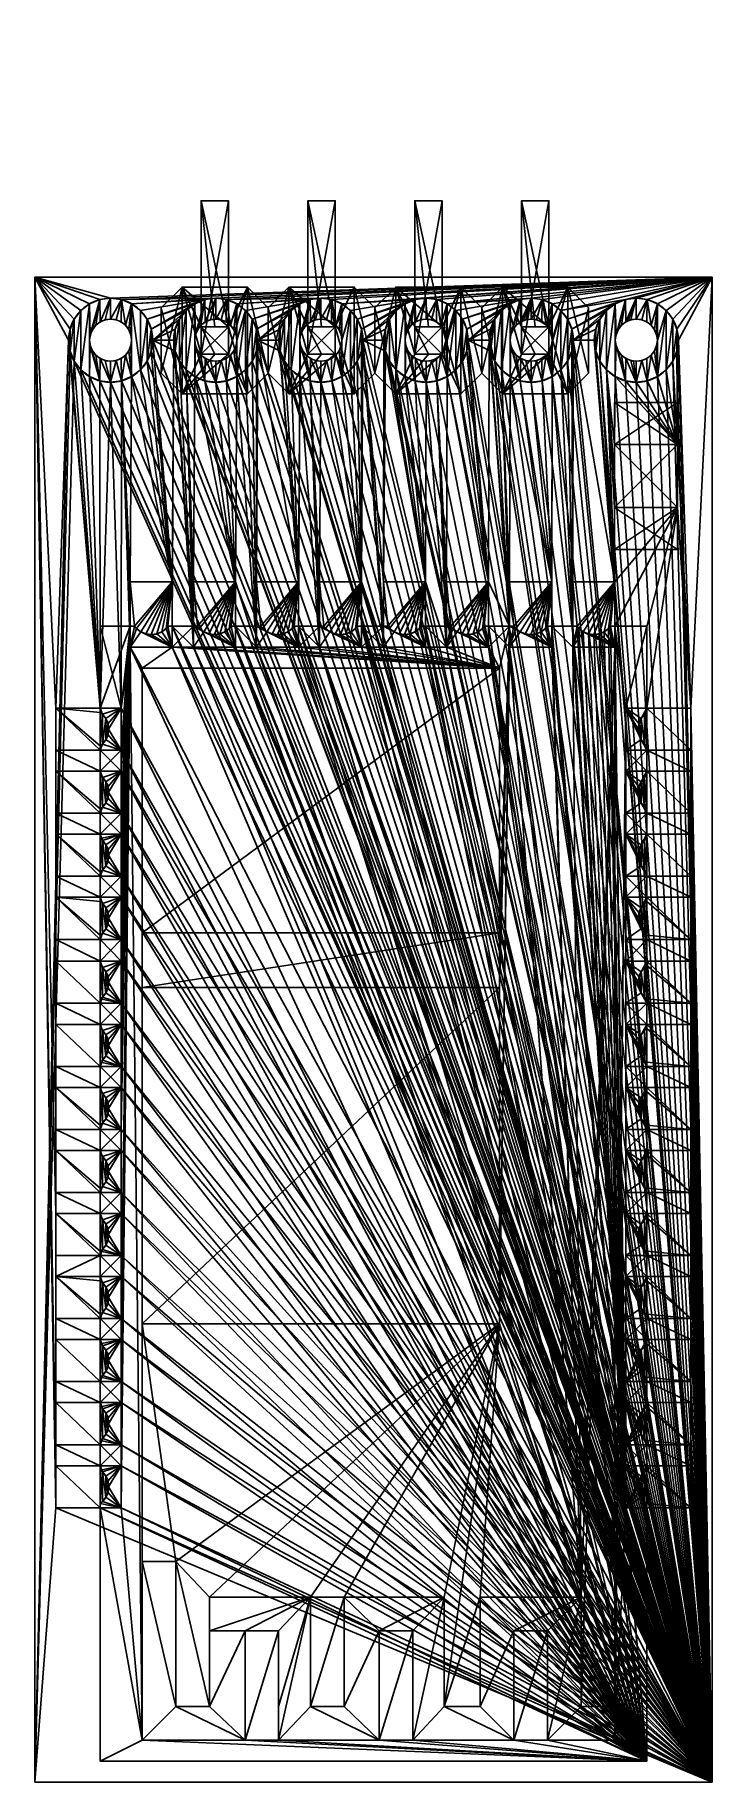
# Model space of a CAD drawing. Header units: millimetres. Extents: x 4.2 to 20.3, y 5.4 to 46.9.
import ezdxf

# ---------------------------------------------------------------- set-up
doc = ezdxf.new("R2010")
doc.units = ezdxf.units.MM
doc.layers.get('0').update_dxf_attribs({"true_color": 0xff5454})

# ---------------------------------------------------------------- blocks, each defined once
blk = doc.blocks.new('6x1_right-angle_header_1')
at = {"color": 254, "true_color": 0xe2e2e2}
for p, q in [((3, 9.667, 6), (3, 10.16, 6.494)), ((5.54, 10.16, 6.494), (3, 10.16, 6.494)), ((3, 10.16, 6.494), (3, 10.16, 8.046)), ((3, 10.16, 8.046), (3, 9.667, 8.54)), ((5.54, 9.667, 6), (5.54, 10.16, 6.494)), ((5.54, 10.16, 6.494), (5.54, 10.16, 8.046)), ((5.54, 10.16, 8.046), (5.54, 9.667, 8.54)), ((5.54, 9.667, 6), (3, 9.667, 6)), ((3, 8.114, 6), (3, 9.667, 6)), ((3, 8.114, 8.54), (3, 9.667, 8.54)), ((5.54, 9.667, 8.54), (3, 9.667, 8.54)), ((5.54, 8.114, 6), (5.54, 9.667, 6)), ((5.54, 8.114, 8.54), (5.54, 9.667, 8.54)), ((0, 8.89, 7.27), (0, 9.215, 6.945)), ((0, 8.565, 6.945), (0, 9.215, 6.945)), ((0, 9.215, 7.595), (0, 8.89, 7.27)), ((0, 9.215, 6.945), (0, 9.215, 7.595)), ((0, 9.215, 7.595), (0, 8.565, 7.595)), ((0, 9.215, 7.595), (3, 9.215, 7.595)), ((0, 9.215, 6.945), (3, 9.215, 6.945)), ((3, 8.565, 6.945), (3, 9.215, 6.945)), ((3, 9.215, 6.945), (3, 9.215, 7.595)), ((3, 9.215, 7.595), (3, 8.89, 7.595)), ((3, 9.215, 7.595), (5.54, 9.215, 7.595)), ((3, 9.215, 6.945), (5.54, 9.215, 6.945)), ((5.54, 9.215, 7.595), (7.34, 9.215, 7.595)), ((5.54, 9.215, 6.945), (6.69, 9.215, 6.945)), ((5.54, 9.215, 6.945), (5.54, 9.215, 7.595)), ((5.54, 9.215, 7.595), (5.54, 8.89, 7.595)), ((5.54, 8.565, 6.945), (5.54, 9.215, 6.945)), ((7.34, 9.215, 3.945), (6.69, 9.215, 3.945)), ((6.69, 9.215, 3.945), (6.69, 8.565, 3.945)), ((6.69, 9.215, 6.945), (6.69, 8.89, 6.945)), ((6.69, 9.215, 3.945), (6.69, 9.215, 6.945)), ((7.34, 9.215, 7.595), (7.34, 9.215, 3.945)), ((7.34, 8.565, 7.595), (7.34, 9.215, 7.595)), ((7.34, 8.565, 3.945), (7.34, 9.215, 3.945)), ((0, 8.89, 7.27), (0, 8.565, 6.945)), ((0, 8.565, 7.595), (0, 8.89, 7.27)), ((3, 8.89, 7.595), (3, 8.565, 7.595)), ((5.54, 8.89, 7.595), (3, 8.89, 7.595)), ((5.54, 8.89, 7.595), (5.54, 8.565, 7.595)), ((6.69, 8.89, 6.945), (6.69, 8.565, 6.945)), ((0, 8.565, 7.595), (0, 8.565, 6.945)), ((0, 8.565, 7.595), (3, 8.565, 7.595)), ((0, 8.565, 6.945), (3, 8.565, 6.945)), ((3, 8.565, 7.595), (3, 8.565, 6.945)), ((3, 8.565, 7.595), (5.54, 8.565, 7.595)), ((3, 8.565, 6.945), (5.54, 8.565, 6.945)), ((5.54, 8.565, 6.945), (6.69, 8.565, 6.945)), ((5.54, 8.565, 7.595), (7.34, 8.565, 7.595)), ((5.54, 8.565, 7.595), (5.54, 8.565, 6.945)), ((6.69, 8.565, 3.945), (7.34, 8.565, 3.945)), ((6.69, 8.565, 3.945), (6.69, 8.565, 6.945)), ((7.34, 8.565, 3.945), (7.34, 8.565, 7.595)), ((5.54, 8.114, 6), (3, 8.114, 6)), ((3, 7.62, 6.494), (3, 8.114, 6)), ((3, 7.62, 8.047), (3, 8.114, 8.54)), ((5.54, 8.114, 8.54), (3, 8.114, 8.54)), ((5.54, 7.62, 6.494), (5.54, 8.114, 6)), ((5.54, 7.62, 8.047), (5.54, 8.114, 8.54)), ((3, 7.62, 6.494), (3, 7.62, 8.047)), ((5.54, 7.62, 8.047), (3, 7.62, 8.047)), ((3, 7.62, 8.047), (3, 7.127, 8.54)), ((3, 7.127, 6), (3, 7.62, 6.494)), ((5.54, 7.62, 6.494), (5.54, 7.62, 8.047)), ((5.54, 7.62, 8.047), (5.54, 7.127, 8.54)), ((5.54, 7.127, 6), (5.54, 7.62, 6.494)), ((5.54, 7.127, 8.54), (3, 7.127, 8.54)), ((3, 5.574, 8.54), (3, 7.127, 8.54)), ((3, 5.574, 6), (3, 7.127, 6)), ((5.54, 5.574, 8.54), (5.54, 7.127, 8.54)), ((5.54, 5.574, 6), (5.54, 7.127, 6)), ((0, 6.675, 7.595), (0, 6.025, 7.595)), ((0, 6.675, 7.595), (0, 6.35, 7.27)), ((0, 6.675, 6.945), (3, 6.675, 6.945)), ((0, 6.025, 6.945), (0, 6.675, 6.945)), ((0, 6.675, 7.595), (3, 6.675, 7.595)), ((0, 6.675, 6.945), (0, 6.675, 7.595)), ((0, 6.35, 7.27), (0, 6.675, 6.945)), ((3, 6.675, 6.945), (3, 6.025, 6.945)), ((3, 6.675, 6.945), (3, 6.675, 7.595)), ((3, 6.675, 7.595), (3, 6.35, 7.595)), ((3, 6.675, 7.595), (5.54, 6.675, 7.595)), ((3, 6.675, 6.945), (5.54, 6.675, 6.945)), ((5.54, 6.675, 6.945), (6.69, 6.675, 6.945)), ((5.54, 6.675, 6.945), (5.54, 6.675, 7.595)), ((5.54, 6.675, 7.595), (7.34, 6.675, 7.595)), ((5.54, 6.675, 6.945), (5.54, 6.025, 6.945)), ((5.54, 6.675, 7.595), (5.54, 6.35, 7.595)), ((6.69, 6.675, 3.945), (6.69, 6.025, 3.945)), ((6.69, 6.675, 3.945), (6.69, 6.675, 6.945)), ((7.34, 6.675, 3.945), (6.69, 6.675, 3.945)), ((6.69, 6.675, 6.945), (6.69, 6.35, 6.945)), ((7.34, 6.025, 7.595), (7.34, 6.675, 7.595)), ((7.34, 6.675, 7.595), (7.34, 6.675, 3.945)), ((7.34, 6.025, 3.945), (7.34, 6.675, 3.945)), ((0, 6.025, 7.595), (0, 6.35, 7.27)), ((0, 6.35, 7.27), (0, 6.025, 6.945)), ((3, 6.35, 7.595), (3, 6.025, 7.595)), ((5.54, 6.35, 7.595), (3, 6.35, 7.595)), ((5.54, 6.35, 7.595), (5.54, 6.025, 7.595)), ((6.69, 6.35, 6.945), (6.69, 6.025, 6.945)), ((0, 6.025, 7.595), (0, 6.025, 6.945)), ((0, 6.025, 6.945), (3, 6.025, 6.945)), ((0, 6.025, 7.595), (3, 6.025, 7.595)), ((3, 6.025, 7.595), (3, 6.025, 6.945)), ((3, 6.025, 7.595), (5.54, 6.025, 7.595)), ((3, 6.025, 6.945), (5.54, 6.025, 6.945)), ((5.54, 6.025, 7.595), (5.54, 6.025, 6.945)), ((5.54, 6.025, 7.595), (7.34, 6.025, 7.595)), ((5.54, 6.025, 6.945), (6.69, 6.025, 6.945)), ((6.69, 6.025, 3.945), (6.69, 6.025, 6.945)), ((6.69, 6.025, 3.945), (7.34, 6.025, 3.945)), ((7.34, 6.025, 3.945), (7.34, 6.025, 7.595)), ((5.54, 5.574, 8.54), (3, 5.574, 8.54)), ((3, 5.08, 6.494), (3, 5.574, 6)), ((3, 5.08, 8.046), (3, 5.574, 8.54)), ((5.54, 5.574, 6), (3, 5.574, 6)), ((5.54, 5.08, 8.046), (5.54, 5.574, 8.54)), ((5.54, 5.08, 6.494), (5.54, 5.574, 6)), ((3, 4.586, 6), (3, 5.08, 6.494)), ((5.54, 5.08, 6.494), (3, 5.08, 6.494)), ((3, 5.08, 8.046), (3, 4.586, 8.54)), ((3, 5.08, 6.494), (3, 5.08, 8.046)), ((5.54, 5.08, 8.046), (3, 5.08, 8.046)), ((5.54, 4.586, 6), (5.54, 5.08, 6.494)), ((5.54, 5.08, 8.046), (5.54, 4.586, 8.54)), ((5.54, 5.08, 6.494), (5.54, 5.08, 8.046)), ((5.54, 4.586, 6), (3, 4.586, 6)), ((3, 3.034, 6), (3, 4.586, 6)), ((3, 3.034, 8.54), (3, 4.586, 8.54)), ((5.54, 4.586, 8.54), (3, 4.586, 8.54)), ((5.54, 3.034, 6), (5.54, 4.586, 6)), ((5.54, 3.034, 8.54), (5.54, 4.586, 8.54)), ((0, 3.485, 6.945), (0, 4.135, 6.945)), ((0, 4.135, 6.945), (3, 4.135, 6.945)), ((0, 4.135, 7.595), (3, 4.135, 7.595)), ((0, 4.135, 6.945), (0, 4.135, 7.595)), ((0, 4.135, 7.595), (0, 3.485, 7.595)), ((0, 3.81, 7.27), (0, 4.135, 6.945)), ((0, 4.135, 7.595), (0, 3.81, 7.27)), ((0, 3.81, 7.27), (0, 3.485, 6.945)), ((0, 3.485, 7.595), (0, 3.81, 7.27)), ((3, 3.485, 6.945), (3, 4.135, 6.945)), ((3, 4.135, 6.945), (3, 4.135, 7.595)), ((3, 4.135, 7.595), (3, 3.81, 7.595)), ((3, 4.135, 7.595), (5.54, 4.135, 7.595)), ((3, 4.135, 6.945), (5.54, 4.135, 6.945)), ((3, 3.81, 7.595), (3, 3.485, 7.595)), ((5.54, 3.81, 7.595), (3, 3.81, 7.595)), ((5.54, 4.135, 6.945), (6.69, 4.135, 6.945)), ((5.54, 3.485, 6.945), (5.54, 4.135, 6.945)), ((5.54, 4.135, 7.595), (7.34, 4.135, 7.595)), ((5.54, 4.135, 7.595), (5.54, 3.81, 7.595)), ((5.54, 4.135, 6.945), (5.54, 4.135, 7.595)), ((5.54, 3.81, 7.595), (5.54, 3.485, 7.595)), ((7.34, 4.135, 3.945), (6.69, 4.135, 3.945)), ((6.69, 4.135, 3.945), (6.69, 3.485, 3.945)), ((6.69, 4.135, 6.945), (6.69, 3.81, 6.945)), ((6.69, 4.135, 3.945), (6.69, 4.135, 6.945)), ((6.69, 3.81, 6.945), (6.69, 3.485, 6.945)), ((7.34, 3.485, 7.595), (7.34, 4.135, 7.595)), ((7.34, 4.135, 7.595), (7.34, 4.135, 3.945)), ((7.34, 3.485, 3.945), (7.34, 4.135, 3.945)), ((0, 3.485, 7.595), (0, 3.485, 6.945)), ((0, 3.485, 7.595), (3, 3.485, 7.595)), ((0, 3.485, 6.945), (3, 3.485, 6.945)), ((3, 3.485, 7.595), (5.54, 3.485, 7.595)), ((3, 3.485, 7.595), (3, 3.485, 6.945)), ((3, 3.485, 6.945), (5.54, 3.485, 6.945)), ((5.54, 3.485, 6.945), (6.69, 3.485, 6.945)), ((5.54, 3.485, 7.595), (5.54, 3.485, 6.945)), ((5.54, 3.485, 7.595), (7.34, 3.485, 7.595)), ((6.69, 3.485, 3.945), (7.34, 3.485, 3.945)), ((6.69, 3.485, 3.945), (6.69, 3.485, 6.945)), ((7.34, 3.485, 3.945), (7.34, 3.485, 7.595)), ((5.54, 3.034, 6), (3, 3.034, 6)), ((3, 2.54, 6.494), (3, 3.034, 6)), ((3, 2.54, 8.047), (3, 3.034, 8.54)), ((5.54, 2.54, 6.494), (5.54, 3.034, 6)), ((5.54, 2.54, 8.047), (5.54, 3.034, 8.54)), ((5.54, 2.54, 6.494), (3, 2.54, 6.494)), ((3, 2.54, 6.494), (3, 2.54, 8.047)), ((3, 2.54, 8.047), (3, 2.046, 8.54)), ((3, 2.046, 6), (3, 2.54, 6.494)), ((5.54, 2.54, 6.494), (5.54, 2.54, 8.047)), ((5.54, 2.54, 8.047), (5.54, 2.046, 8.54)), ((5.54, 2.046, 6), (5.54, 2.54, 6.494)), ((3, 0.494, 8.54), (3, 2.046, 8.54)), ((5.54, 2.046, 8.54), (3, 2.046, 8.54)), ((3, 0.494, 6), (3, 2.046, 6)), ((5.54, 2.046, 6), (3, 2.046, 6)), ((5.54, 0.494, 8.54), (5.54, 2.046, 8.54)), ((5.54, 0.494, 6), (5.54, 2.046, 6)), ((0, 1.595, 7.595), (0, 0.945, 7.595)), ((0, 1.595, 7.595), (0, 1.27, 7.27)), ((0, 1.595, 6.945), (3, 1.595, 6.945)), ((0, 0.945, 6.945), (0, 1.595, 6.945)), ((0, 1.595, 7.595), (3, 1.595, 7.595)), ((0, 1.595, 6.945), (0, 1.595, 7.595)), ((0, 1.27, 7.27), (0, 1.595, 6.945)), ((0, 0.945, 7.595), (0, 1.27, 7.27)), ((0, 1.27, 7.27), (0, 0.945, 6.945)), ((3, 1.595, 6.945), (3, 0.945, 6.945)), ((3, 1.595, 6.945), (3, 1.595, 7.595)), ((3, 1.595, 7.595), (3, 1.27, 7.595)), ((3, 1.595, 7.595), (5.54, 1.595, 7.595)), ((3, 1.595, 6.945), (5.54, 1.595, 6.945)), ((3, 1.27, 7.595), (3, 0.945, 7.595)), ((5.54, 1.27, 7.595), (3, 1.27, 7.595)), ((5.54, 1.595, 6.945), (6.69, 1.595, 6.945)), ((5.54, 1.595, 6.945), (5.54, 1.595, 7.595)), ((5.54, 1.595, 7.595), (7.34, 1.595, 7.595)), ((5.54, 1.595, 6.945), (5.54, 0.945, 6.945)), ((5.54, 1.595, 7.595), (5.54, 1.27, 7.595)), ((5.54, 1.27, 7.595), (5.54, 0.945, 7.595)), ((6.69, 1.595, 3.945), (6.69, 1.595, 6.945)), ((7.34, 1.595, 3.945), (6.69, 1.595, 3.945)), ((6.69, 1.595, 6.945), (6.69, 1.27, 6.945)), ((6.69, 1.595, 3.945), (6.69, 0.945, 3.945)), ((6.69, 1.27, 6.945), (6.69, 0.945, 6.945)), ((7.34, 1.595, 7.595), (7.34, 1.595, 3.945)), ((7.34, 0.945, 7.595), (7.34, 1.595, 7.595)), ((7.34, 0.945, 3.945), (7.34, 1.595, 3.945)), ((0, 0.945, 7.595), (0, 0.945, 6.945)), ((0, 0.945, 6.945), (3, 0.945, 6.945)), ((0, 0.945, 7.595), (3, 0.945, 7.595)), ((3, 0.945, 7.595), (3, 0.945, 6.945)), ((3, 0.945, 7.595), (5.54, 0.945, 7.595)), ((3, 0.945, 6.945), (5.54, 0.945, 6.945)), ((5.54, 0.945, 7.595), (7.34, 0.945, 7.595)), ((5.54, 0.945, 7.595), (5.54, 0.945, 6.945)), ((5.54, 0.945, 6.945), (6.69, 0.945, 6.945)), ((6.69, 0.945, 3.945), (6.69, 0.945, 6.945)), ((6.69, 0.945, 3.945), (7.34, 0.945, 3.945)), ((7.34, 0.945, 3.945), (7.34, 0.945, 7.595)), ((3, 0, 6.494), (3, 0.494, 6)), ((3, 0, 8.046), (3, 0.494, 8.54)), ((5.54, 0.494, 6), (3, 0.494, 6)), ((5.54, 0, 8.046), (5.54, 0.494, 8.54)), ((5.54, 0, 6.494), (5.54, 0.494, 6)), ((5.54, 0, 6.494), (5.54, 0, 8.046)), ((3, 0, 6.494), (3, 0, 8.046)), ((5.54, 0, 6.494), (3, 0, 6.494))]:
    blk.add_line(p, q, dxfattribs=at)
at = {"color": 250, "true_color": 0x3a3a3a}
for p, q in [((5.54, 10.16, 8.046), (3, 10.16, 8.046)), ((5.54, 7.62, 6.494), (3, 7.62, 6.494)), ((5.54, 7.127, 6), (3, 7.127, 6)), ((5.54, 3.034, 8.54), (3, 3.034, 8.54)), ((5.54, 2.54, 8.047), (3, 2.54, 8.047)), ((5.54, 0.494, 8.54), (3, 0.494, 8.54)), ((5.54, 0, 8.046), (3, 0, 8.046))]:
    blk.add_line(p, q, dxfattribs=at)
mesh = blk.add_polyface(dxfattribs=at)
corners = [(3, 7.62, 8.047), (3, 8.114, 6), (3, 7.62, 6.494), (3, 8.114, 8.54), (3, 8.565, 7.595), (3, 9.667, 8.54), (3, 8.565, 6.945), (3, 8.89, 7.595), (3, 9.215, 7.595), (3, 9.667, 6), (3, 9.215, 6.945), (3, 10.16, 8.046), (3, 10.16, 6.494)]
mesh.append_faces([[corners[k] for k in face] for face in [(0, 1, 2), (9, 11, 12)]], dxfattribs={"vtx0": -1, "color": 250})
mesh.append_faces([[corners[k] for k in face] for face in [(4, 5, 7), (7, 5, 8)]], dxfattribs={"vtx0": -1, "vtx1": -1, "color": 250})
mesh.append_faces([[corners[k] for k in face] for face in [(1, 3, 4), (9, 8, 5)]], dxfattribs={"vtx0": -1, "vtx1": -1, "vtx2": -1, "color": 250})
mesh.append_faces([[corners[k] for k in face] for face in [(1, 0, 3), (4, 3, 5), (1, 4, 6), (6, 9, 1), (9, 6, 10), (9, 10, 8), (9, 5, 11)]], dxfattribs={"vtx0": -1, "vtx2": -1, "color": 250})
mesh = blk.add_polyface(dxfattribs=at)
corners = [(5.54, 9.667, 8.54), (3, 10.16, 8.046), (3, 9.667, 8.54), (5.54, 10.16, 8.046)]
mesh.append_faces([[corners[k] for k in face] for face in [(0, 1, 2), (1, 0, 3)]], dxfattribs={"vtx0": -1, "color": 250})
mesh = blk.add_polyface(dxfattribs=at)
corners = [(5.54, 10.16, 8.046), (3, 10.16, 6.494), (5.54, 10.16, 6.494), (3, 10.16, 8.046)]
mesh.append_faces([[corners[k] for k in face] for face in [(0, 1, 2), (1, 0, 3)]], dxfattribs={"vtx0": -1, "color": 250})
mesh = blk.add_polyface(dxfattribs=at)
corners = [(5.54, 10.16, 6.494), (3, 9.667, 6), (3, 10.16, 6.494), (5.54, 9.667, 6)]
mesh.append_faces([[corners[k] for k in face] for face in [(0, 1, 2), (1, 0, 3)]], dxfattribs={"vtx0": -1, "color": 250})
mesh = blk.add_polyface(dxfattribs=at)
corners = [(5.54, 8.114, 6), (5.54, 7.62, 8.047), (5.54, 7.62, 6.494), (5.54, 8.114, 8.54), (5.54, 8.565, 6.945), (5.54, 9.667, 6), (5.54, 9.215, 6.945), (5.54, 9.215, 7.595), (5.54, 8.565, 7.595), (5.54, 9.667, 8.54), (5.54, 8.89, 7.595), (5.54, 10.16, 6.494), (5.54, 10.16, 8.046)]
mesh.append_faces([[corners[k] for k in face] for face in [(0, 1, 2), (9, 11, 12)]], dxfattribs={"vtx0": -1, "color": 250})
mesh.append_faces([[corners[k] for k in face] for face in [(1, 0, 3), (4, 5, 6), (6, 5, 7), (3, 8, 9), (8, 3, 4)]], dxfattribs={"vtx0": -1, "vtx1": -1, "color": 250})
mesh.append_faces([[corners[k] for k in face] for face in [(3, 0, 4), (9, 7, 5)]], dxfattribs={"vtx0": -1, "vtx1": -1, "vtx2": -1, "color": 250})
mesh.append_faces([[corners[k] for k in face] for face in [(4, 0, 5), (9, 8, 10), (9, 10, 7), (9, 5, 11)]], dxfattribs={"vtx0": -1, "vtx2": -1, "color": 250})
mesh = blk.add_polyface(dxfattribs=at)
corners = [(3, 9.667, 8.54), (5.54, 8.114, 8.54), (3, 8.114, 8.54), (5.54, 9.667, 8.54)]
mesh.append_faces([[corners[k] for k in face] for face in [(0, 1, 2), (1, 0, 3)]], dxfattribs={"vtx0": -1, "color": 250})
mesh = blk.add_polyface(dxfattribs=at)
corners = [(3, 9.667, 6), (5.54, 8.114, 6), (3, 8.114, 6), (5.54, 9.667, 6)]
mesh.append_faces([[corners[k] for k in face] for face in [(0, 1, 2), (1, 0, 3)]], dxfattribs={"vtx0": -1, "color": 250})
at = {"color": 254, "true_color": 0xe2e2e2}
mesh = blk.add_polyface(dxfattribs=at)
corners = [(0, 9.215, 6.945), (0, 8.565, 6.945), (0, 8.89, 7.27)]
mesh.append_faces([[corners[k] for k in face] for face in [(0, 1, 2)]], dxfattribs={"color": 254})
mesh = blk.add_polyface(dxfattribs=at)
corners = [(0, 9.215, 7.595), (0, 9.215, 6.945), (0, 8.89, 7.27)]
mesh.append_faces([[corners[k] for k in face] for face in [(0, 1, 2)]], dxfattribs={"color": 254})
mesh = blk.add_polyface(dxfattribs=at)
corners = [(0, 9.215, 7.595), (0, 8.89, 7.27), (0, 8.565, 7.595)]
mesh.append_faces([[corners[k] for k in face] for face in [(0, 1, 2)]], dxfattribs={"color": 254})
mesh = blk.add_polyface(dxfattribs=at)
corners = [(3, 8.565, 7.595), (3, 8.89, 7.595), (0, 8.565, 7.595), (3, 9.215, 7.595), (0, 9.215, 7.595)]
mesh.append_faces([[corners[k] for k in face] for face in [(2, 3, 4)]], dxfattribs={"vtx0": -1, "color": 254})
mesh.append_faces([[corners[k] for k in face] for face in [(3, 2, 1)]], dxfattribs={"vtx0": -1, "vtx1": -1, "color": 254})
mesh.append_faces([[corners[k] for k in face] for face in [(0, 1, 2)]], dxfattribs={"vtx1": -1, "color": 254})
mesh = blk.add_polyface(dxfattribs=at)
corners = [(3, 9.215, 6.945), (0, 8.565, 6.945), (0, 9.215, 6.945), (3, 8.565, 6.945)]
mesh.append_faces([[corners[k] for k in face] for face in [(0, 1, 2), (1, 0, 3)]], dxfattribs={"vtx0": -1, "color": 254})
mesh = blk.add_polyface(dxfattribs=at)
corners = [(0, 9.215, 7.595), (3, 9.215, 6.945), (0, 9.215, 6.945), (3, 9.215, 7.595)]
mesh.append_faces([[corners[k] for k in face] for face in [(0, 1, 2), (1, 0, 3)]], dxfattribs={"vtx0": -1, "color": 254})
mesh = blk.add_polyface(dxfattribs=at)
corners = [(3, 9.215, 6.945), (5.54, 8.565, 6.945), (3, 8.565, 6.945), (5.54, 9.215, 6.945)]
mesh.append_faces([[corners[k] for k in face] for face in [(0, 1, 2), (1, 0, 3)]], dxfattribs={"vtx0": -1, "color": 254})
mesh = blk.add_polyface(dxfattribs=at)
corners = [(3, 9.215, 7.595), (5.54, 9.215, 6.945), (3, 9.215, 6.945), (5.54, 9.215, 7.595)]
mesh.append_faces([[corners[k] for k in face] for face in [(0, 1, 2), (1, 0, 3)]], dxfattribs={"vtx0": -1, "color": 254})
mesh = blk.add_polyface(dxfattribs=at)
corners = [(5.54, 8.89, 7.595), (3, 9.215, 7.595), (3, 8.89, 7.595), (5.54, 9.215, 7.595)]
mesh.append_faces([[corners[k] for k in face] for face in [(0, 1, 2), (1, 0, 3)]], dxfattribs={"vtx0": -1, "color": 254})
mesh = blk.add_polyface(dxfattribs=at)
corners = [(5.54, 8.565, 7.595), (5.54, 9.215, 6.945), (5.54, 8.565, 6.945), (5.54, 8.89, 7.595), (5.54, 9.215, 7.595)]
mesh.append_faces([[corners[k] for k in face] for face in [(0, 1, 2), (1, 3, 4)]], dxfattribs={"vtx0": -1, "color": 254})
mesh.append_faces([[corners[k] for k in face] for face in [(1, 0, 3)]], dxfattribs={"vtx0": -1, "vtx2": -1, "color": 254})
mesh = blk.add_polyface(dxfattribs=at)
corners = [(6.69, 9.215, 6.945), (7.34, 9.215, 3.945), (6.69, 9.215, 3.945), (7.34, 9.215, 7.595), (5.54, 9.215, 6.945), (5.54, 9.215, 7.595)]
mesh.append_faces([[corners[k] for k in face] for face in [(0, 1, 2), (3, 4, 5)]], dxfattribs={"vtx0": -1, "color": 254})
mesh.append_faces([[corners[k] for k in face] for face in [(1, 0, 3)]], dxfattribs={"vtx0": -1, "vtx1": -1, "color": 254})
mesh.append_faces([[corners[k] for k in face] for face in [(3, 0, 4)]], dxfattribs={"vtx0": -1, "vtx2": -1, "color": 254})
mesh = blk.add_polyface(dxfattribs=at)
corners = [(7.34, 8.565, 7.595), (5.54, 8.89, 7.595), (5.54, 8.565, 7.595), (5.54, 9.215, 7.595), (7.34, 9.215, 7.595)]
mesh.append_faces([[corners[k] for k in face] for face in [(0, 1, 2), (3, 0, 4)]], dxfattribs={"vtx0": -1, "color": 254})
mesh.append_faces([[corners[k] for k in face] for face in [(1, 0, 3)]], dxfattribs={"vtx0": -1, "vtx1": -1, "color": 254})
mesh = blk.add_polyface(dxfattribs=at)
corners = [(6.69, 9.215, 6.945), (5.54, 8.565, 6.945), (5.54, 9.215, 6.945), (6.69, 8.89, 6.945), (6.69, 8.565, 6.945)]
mesh.append_faces([[corners[k] for k in face] for face in [(0, 1, 2)]], dxfattribs={"vtx0": -1, "color": 254})
mesh.append_faces([[corners[k] for k in face] for face in [(1, 0, 3)]], dxfattribs={"vtx0": -1, "vtx2": -1, "color": 254})
mesh.append_faces([[corners[k] for k in face] for face in [(4, 1, 3)]], dxfattribs={"vtx1": -1, "color": 254})
mesh = blk.add_polyface(dxfattribs=at)
corners = [(7.34, 9.215, 3.945), (6.69, 8.565, 3.945), (6.69, 9.215, 3.945), (7.34, 8.565, 3.945)]
mesh.append_faces([[corners[k] for k in face] for face in [(0, 1, 2), (1, 0, 3)]], dxfattribs={"vtx0": -1, "color": 254})
mesh = blk.add_polyface(dxfattribs=at)
corners = [(6.69, 8.565, 6.945), (6.69, 9.215, 3.945), (6.69, 8.565, 3.945), (6.69, 8.89, 6.945), (6.69, 9.215, 6.945)]
mesh.append_faces([[corners[k] for k in face] for face in [(0, 1, 2), (1, 3, 4)]], dxfattribs={"vtx0": -1, "color": 254})
mesh.append_faces([[corners[k] for k in face] for face in [(1, 0, 3)]], dxfattribs={"vtx0": -1, "vtx2": -1, "color": 254})
mesh = blk.add_polyface(dxfattribs=at)
corners = [(7.34, 8.565, 3.945), (7.34, 9.215, 7.595), (7.34, 8.565, 7.595), (7.34, 9.215, 3.945)]
mesh.append_faces([[corners[k] for k in face] for face in [(0, 1, 2), (1, 0, 3)]], dxfattribs={"vtx0": -1, "color": 254})
mesh = blk.add_polyface(dxfattribs=at)
corners = [(0, 8.89, 7.27), (0, 8.565, 6.945), (0, 8.565, 7.595)]
mesh.append_faces([[corners[k] for k in face] for face in [(0, 1, 2)]], dxfattribs={"color": 254})
mesh = blk.add_polyface(dxfattribs=at)
corners = [(3, 8.565, 7.595), (5.54, 8.89, 7.595), (3, 8.89, 7.595), (5.54, 8.565, 7.595)]
mesh.append_faces([[corners[k] for k in face] for face in [(0, 1, 2), (1, 0, 3)]], dxfattribs={"vtx0": -1, "color": 254})
mesh = blk.add_polyface(dxfattribs=at)
corners = [(3, 8.565, 6.945), (0, 8.565, 7.595), (0, 8.565, 6.945), (3, 8.565, 7.595)]
mesh.append_faces([[corners[k] for k in face] for face in [(0, 1, 2), (1, 0, 3)]], dxfattribs={"vtx0": -1, "color": 254})
mesh = blk.add_polyface(dxfattribs=at)
corners = [(5.54, 8.565, 7.595), (3, 8.565, 6.945), (5.54, 8.565, 6.945), (3, 8.565, 7.595)]
mesh.append_faces([[corners[k] for k in face] for face in [(0, 1, 2), (1, 0, 3)]], dxfattribs={"vtx0": -1, "color": 254})
mesh = blk.add_polyface(dxfattribs=at)
corners = [(7.34, 8.565, 3.945), (6.69, 8.565, 6.945), (6.69, 8.565, 3.945), (7.34, 8.565, 7.595), (5.54, 8.565, 6.945), (5.54, 8.565, 7.595)]
mesh.append_faces([[corners[k] for k in face] for face in [(0, 1, 2), (4, 3, 5)]], dxfattribs={"vtx0": -1, "color": 254})
mesh.append_faces([[corners[k] for k in face] for face in [(1, 3, 4)]], dxfattribs={"vtx0": -1, "vtx1": -1, "color": 254})
mesh.append_faces([[corners[k] for k in face] for face in [(1, 0, 3)]], dxfattribs={"vtx0": -1, "vtx2": -1, "color": 254})
at = {"color": 250, "true_color": 0x3a3a3a}
mesh = blk.add_polyface(dxfattribs=at)
corners = [(5.54, 8.114, 8.54), (3, 7.62, 8.047), (5.54, 7.62, 8.047), (3, 8.114, 8.54)]
mesh.append_faces([[corners[k] for k in face] for face in [(0, 1, 2), (1, 0, 3)]], dxfattribs={"vtx0": -1, "color": 250})
mesh = blk.add_polyface(dxfattribs=at)
corners = [(5.54, 7.62, 6.494), (3, 8.114, 6), (5.54, 8.114, 6), (3, 7.62, 6.494)]
mesh.append_faces([[corners[k] for k in face] for face in [(0, 1, 2), (1, 0, 3)]], dxfattribs={"vtx0": -1, "color": 250})
mesh = blk.add_polyface(dxfattribs=at)
corners = [(5.54, 7.127, 8.54), (3, 7.62, 8.047), (3, 7.127, 8.54), (5.54, 7.62, 8.047)]
mesh.append_faces([[corners[k] for k in face] for face in [(0, 1, 2), (1, 0, 3)]], dxfattribs={"vtx0": -1, "color": 250})
mesh = blk.add_polyface(dxfattribs=at)
corners = [(3, 5.574, 8.54), (3, 6.025, 7.595), (3, 6.025, 6.945), (3, 7.127, 8.54), (3, 6.35, 7.595), (3, 6.675, 7.595), (3, 5.08, 8.046), (3, 5.574, 6), (3, 5.08, 6.494), (3, 7.127, 6), (3, 6.675, 6.945), (3, 7.62, 8.047), (3, 7.62, 6.494)]
mesh.append_faces([[corners[k] for k in face] for face in [(6, 7, 8), (9, 11, 12)]], dxfattribs={"vtx0": -1, "color": 250})
mesh.append_faces([[corners[k] for k in face] for face in [(1, 3, 4), (4, 3, 5), (7, 2, 9)]], dxfattribs={"vtx0": -1, "vtx1": -1, "color": 250})
mesh.append_faces([[corners[k] for k in face] for face in [(7, 0, 2), (9, 5, 3)]], dxfattribs={"vtx0": -1, "vtx1": -1, "vtx2": -1, "color": 250})
mesh.append_faces([[corners[k] for k in face] for face in [(0, 1, 2), (1, 0, 3), (7, 6, 0), (9, 2, 10), (9, 10, 5), (9, 3, 11)]], dxfattribs={"vtx0": -1, "vtx2": -1, "color": 250})
mesh = blk.add_polyface(dxfattribs=at)
corners = [(3, 7.62, 8.047), (5.54, 7.62, 6.494), (3, 7.62, 6.494), (5.54, 7.62, 8.047)]
mesh.append_faces([[corners[k] for k in face] for face in [(0, 1, 2), (1, 0, 3)]], dxfattribs={"vtx0": -1, "color": 250})
mesh = blk.add_polyface(dxfattribs=at)
corners = [(5.54, 7.62, 6.494), (3, 7.127, 6), (3, 7.62, 6.494), (5.54, 7.127, 6)]
mesh.append_faces([[corners[k] for k in face] for face in [(0, 1, 2), (1, 0, 3)]], dxfattribs={"vtx0": -1, "color": 250})
mesh = blk.add_polyface(dxfattribs=at)
corners = [(5.54, 5.574, 6), (5.54, 5.08, 8.046), (5.54, 5.08, 6.494), (5.54, 5.574, 8.54), (5.54, 6.025, 6.945), (5.54, 7.127, 6), (5.54, 6.675, 6.945), (5.54, 6.675, 7.595), (5.54, 6.025, 7.595), (5.54, 7.127, 8.54), (5.54, 6.35, 7.595), (5.54, 7.62, 6.494), (5.54, 7.62, 8.047)]
mesh.append_faces([[corners[k] for k in face] for face in [(0, 1, 2), (9, 11, 12)]], dxfattribs={"vtx0": -1, "color": 250})
mesh.append_faces([[corners[k] for k in face] for face in [(1, 0, 3), (4, 5, 6), (6, 5, 7), (3, 8, 9), (8, 3, 4)]], dxfattribs={"vtx0": -1, "vtx1": -1, "color": 250})
mesh.append_faces([[corners[k] for k in face] for face in [(3, 0, 4), (9, 7, 5)]], dxfattribs={"vtx0": -1, "vtx1": -1, "vtx2": -1, "color": 250})
mesh.append_faces([[corners[k] for k in face] for face in [(4, 0, 5), (9, 8, 10), (9, 10, 7), (9, 5, 11)]], dxfattribs={"vtx0": -1, "vtx2": -1, "color": 250})
mesh = blk.add_polyface(dxfattribs=at)
corners = [(5.54, 7.127, 6), (3, 5.574, 6), (3, 7.127, 6), (5.54, 5.574, 6)]
mesh.append_faces([[corners[k] for k in face] for face in [(0, 1, 2), (1, 0, 3)]], dxfattribs={"vtx0": -1, "color": 250})
mesh = blk.add_polyface(dxfattribs=at)
corners = [(3, 7.127, 8.54), (5.54, 5.574, 8.54), (3, 5.574, 8.54), (5.54, 7.127, 8.54)]
mesh.append_faces([[corners[k] for k in face] for face in [(0, 1, 2), (1, 0, 3)]], dxfattribs={"vtx0": -1, "color": 250})
at = {"color": 254, "true_color": 0xe2e2e2}
mesh = blk.add_polyface(dxfattribs=at)
corners = [(0, 6.675, 7.595), (0, 6.35, 7.27), (0, 6.025, 7.595)]
mesh.append_faces([[corners[k] for k in face] for face in [(0, 1, 2)]], dxfattribs={"color": 254})
mesh = blk.add_polyface(dxfattribs=at)
corners = [(0, 6.675, 6.945), (3, 6.025, 6.945), (0, 6.025, 6.945), (3, 6.675, 6.945)]
mesh.append_faces([[corners[k] for k in face] for face in [(0, 1, 2), (1, 0, 3)]], dxfattribs={"vtx0": -1, "color": 254})
mesh = blk.add_polyface(dxfattribs=at)
corners = [(0, 6.675, 7.595), (3, 6.675, 6.945), (0, 6.675, 6.945), (3, 6.675, 7.595)]
mesh.append_faces([[corners[k] for k in face] for face in [(0, 1, 2), (1, 0, 3)]], dxfattribs={"vtx0": -1, "color": 254})
mesh = blk.add_polyface(dxfattribs=at)
corners = [(0, 6.025, 7.595), (3, 6.675, 7.595), (0, 6.675, 7.595), (3, 6.025, 7.595), (3, 6.35, 7.595)]
mesh.append_faces([[corners[k] for k in face] for face in [(0, 1, 2), (1, 3, 4)]], dxfattribs={"vtx0": -1, "color": 254})
mesh.append_faces([[corners[k] for k in face] for face in [(1, 0, 3)]], dxfattribs={"vtx0": -1, "vtx2": -1, "color": 254})
mesh = blk.add_polyface(dxfattribs=at)
corners = [(0, 6.675, 6.945), (0, 6.025, 6.945), (0, 6.35, 7.27)]
mesh.append_faces([[corners[k] for k in face] for face in [(0, 1, 2)]], dxfattribs={"color": 254})
mesh = blk.add_polyface(dxfattribs=at)
corners = [(0, 6.675, 7.595), (0, 6.675, 6.945), (0, 6.35, 7.27)]
mesh.append_faces([[corners[k] for k in face] for face in [(0, 1, 2)]], dxfattribs={"color": 254})
mesh = blk.add_polyface(dxfattribs=at)
corners = [(3, 6.35, 7.595), (5.54, 6.675, 7.595), (3, 6.675, 7.595), (5.54, 6.35, 7.595)]
mesh.append_faces([[corners[k] for k in face] for face in [(0, 1, 2), (1, 0, 3)]], dxfattribs={"vtx0": -1, "color": 254})
mesh = blk.add_polyface(dxfattribs=at)
corners = [(3, 6.675, 6.945), (5.54, 6.025, 6.945), (3, 6.025, 6.945), (5.54, 6.675, 6.945)]
mesh.append_faces([[corners[k] for k in face] for face in [(0, 1, 2), (1, 0, 3)]], dxfattribs={"vtx0": -1, "color": 254})
mesh = blk.add_polyface(dxfattribs=at)
corners = [(3, 6.675, 7.595), (5.54, 6.675, 6.945), (3, 6.675, 6.945), (5.54, 6.675, 7.595)]
mesh.append_faces([[corners[k] for k in face] for face in [(0, 1, 2), (1, 0, 3)]], dxfattribs={"vtx0": -1, "color": 254})
mesh = blk.add_polyface(dxfattribs=at)
corners = [(5.54, 6.025, 7.595), (5.54, 6.675, 6.945), (5.54, 6.025, 6.945), (5.54, 6.35, 7.595), (5.54, 6.675, 7.595)]
mesh.append_faces([[corners[k] for k in face] for face in [(0, 1, 2), (1, 3, 4)]], dxfattribs={"vtx0": -1, "color": 254})
mesh.append_faces([[corners[k] for k in face] for face in [(1, 0, 3)]], dxfattribs={"vtx0": -1, "vtx2": -1, "color": 254})
mesh = blk.add_polyface(dxfattribs=at)
corners = [(6.69, 6.675, 6.945), (5.54, 6.025, 6.945), (5.54, 6.675, 6.945), (6.69, 6.025, 6.945), (6.69, 6.35, 6.945)]
mesh.append_faces([[corners[k] for k in face] for face in [(0, 1, 2), (3, 0, 4)]], dxfattribs={"vtx0": -1, "color": 254})
mesh.append_faces([[corners[k] for k in face] for face in [(1, 0, 3)]], dxfattribs={"vtx0": -1, "vtx1": -1, "color": 254})
mesh = blk.add_polyface(dxfattribs=at)
corners = [(5.54, 6.675, 7.595), (6.69, 6.675, 6.945), (5.54, 6.675, 6.945), (7.34, 6.675, 3.945), (6.69, 6.675, 3.945), (7.34, 6.675, 7.595)]
mesh.append_faces([[corners[k] for k in face] for face in [(0, 1, 2), (1, 3, 4)]], dxfattribs={"vtx0": -1, "color": 254})
mesh.append_faces([[corners[k] for k in face] for face in [(3, 1, 5), (5, 1, 0)]], dxfattribs={"vtx0": -1, "vtx1": -1, "color": 254})
mesh = blk.add_polyface(dxfattribs=at)
corners = [(7.34, 6.025, 7.595), (5.54, 6.35, 7.595), (5.54, 6.025, 7.595), (5.54, 6.675, 7.595), (7.34, 6.675, 7.595)]
mesh.append_faces([[corners[k] for k in face] for face in [(0, 1, 2), (3, 0, 4)]], dxfattribs={"vtx0": -1, "color": 254})
mesh.append_faces([[corners[k] for k in face] for face in [(1, 0, 3)]], dxfattribs={"vtx0": -1, "vtx1": -1, "color": 254})
mesh = blk.add_polyface(dxfattribs=at)
corners = [(7.34, 6.675, 3.945), (6.69, 6.025, 3.945), (6.69, 6.675, 3.945), (7.34, 6.025, 3.945)]
mesh.append_faces([[corners[k] for k in face] for face in [(0, 1, 2), (1, 0, 3)]], dxfattribs={"vtx0": -1, "color": 254})
mesh = blk.add_polyface(dxfattribs=at)
corners = [(6.69, 6.025, 6.945), (6.69, 6.675, 3.945), (6.69, 6.025, 3.945), (6.69, 6.35, 6.945), (6.69, 6.675, 6.945)]
mesh.append_faces([[corners[k] for k in face] for face in [(0, 1, 2), (1, 3, 4)]], dxfattribs={"vtx0": -1, "color": 254})
mesh.append_faces([[corners[k] for k in face] for face in [(1, 0, 3)]], dxfattribs={"vtx0": -1, "vtx2": -1, "color": 254})
mesh = blk.add_polyface(dxfattribs=at)
corners = [(7.34, 6.025, 3.945), (7.34, 6.675, 7.595), (7.34, 6.025, 7.595), (7.34, 6.675, 3.945)]
mesh.append_faces([[corners[k] for k in face] for face in [(0, 1, 2), (1, 0, 3)]], dxfattribs={"vtx0": -1, "color": 254})
mesh = blk.add_polyface(dxfattribs=at)
corners = [(0, 6.35, 7.27), (0, 6.025, 6.945), (0, 6.025, 7.595)]
mesh.append_faces([[corners[k] for k in face] for face in [(0, 1, 2)]], dxfattribs={"color": 254})
mesh = blk.add_polyface(dxfattribs=at)
corners = [(5.54, 6.025, 7.595), (3, 6.35, 7.595), (3, 6.025, 7.595), (5.54, 6.35, 7.595)]
mesh.append_faces([[corners[k] for k in face] for face in [(0, 1, 2), (1, 0, 3)]], dxfattribs={"vtx0": -1, "color": 254})
mesh = blk.add_polyface(dxfattribs=at)
corners = [(3, 6.025, 7.595), (0, 6.025, 6.945), (3, 6.025, 6.945), (0, 6.025, 7.595)]
mesh.append_faces([[corners[k] for k in face] for face in [(0, 1, 2), (1, 0, 3)]], dxfattribs={"vtx0": -1, "color": 254})
mesh = blk.add_polyface(dxfattribs=at)
corners = [(5.54, 6.025, 7.595), (3, 6.025, 6.945), (5.54, 6.025, 6.945), (3, 6.025, 7.595)]
mesh.append_faces([[corners[k] for k in face] for face in [(0, 1, 2), (1, 0, 3)]], dxfattribs={"vtx0": -1, "color": 254})
mesh = blk.add_polyface(dxfattribs=at)
corners = [(7.34, 6.025, 3.945), (6.69, 6.025, 6.945), (6.69, 6.025, 3.945), (7.34, 6.025, 7.595), (5.54, 6.025, 6.945), (5.54, 6.025, 7.595)]
mesh.append_faces([[corners[k] for k in face] for face in [(0, 1, 2), (4, 3, 5)]], dxfattribs={"vtx0": -1, "color": 254})
mesh.append_faces([[corners[k] for k in face] for face in [(1, 3, 4)]], dxfattribs={"vtx0": -1, "vtx1": -1, "color": 254})
mesh.append_faces([[corners[k] for k in face] for face in [(1, 0, 3)]], dxfattribs={"vtx0": -1, "vtx2": -1, "color": 254})
at = {"color": 250, "true_color": 0x3a3a3a}
mesh = blk.add_polyface(dxfattribs=at)
corners = [(5.54, 5.574, 6), (3, 5.08, 6.494), (3, 5.574, 6), (5.54, 5.08, 6.494)]
mesh.append_faces([[corners[k] for k in face] for face in [(0, 1, 2), (1, 0, 3)]], dxfattribs={"vtx0": -1, "color": 250})
mesh = blk.add_polyface(dxfattribs=at)
corners = [(3, 5.08, 8.046), (5.54, 5.574, 8.54), (3, 5.574, 8.54), (5.54, 5.08, 8.046)]
mesh.append_faces([[corners[k] for k in face] for face in [(0, 1, 2), (1, 0, 3)]], dxfattribs={"vtx0": -1, "color": 250})
mesh = blk.add_polyface(dxfattribs=at)
corners = [(5.54, 5.08, 8.046), (3, 5.08, 6.494), (5.54, 5.08, 6.494), (3, 5.08, 8.046)]
mesh.append_faces([[corners[k] for k in face] for face in [(0, 1, 2), (1, 0, 3)]], dxfattribs={"vtx0": -1, "color": 250})
mesh = blk.add_polyface(dxfattribs=at)
corners = [(3, 5.08, 6.494), (5.54, 4.586, 6), (3, 4.586, 6), (5.54, 5.08, 6.494)]
mesh.append_faces([[corners[k] for k in face] for face in [(0, 1, 2), (1, 0, 3)]], dxfattribs={"vtx0": -1, "color": 250})
mesh = blk.add_polyface(dxfattribs=at)
corners = [(3, 2.54, 8.047), (3, 3.034, 6), (3, 2.54, 6.494), (3, 3.034, 8.54), (3, 3.485, 7.595), (3, 4.586, 8.54), (3, 3.485, 6.945), (3, 3.81, 7.595), (3, 4.135, 7.595), (3, 4.586, 6), (3, 4.135, 6.945), (3, 5.08, 8.046), (3, 5.08, 6.494)]
mesh.append_faces([[corners[k] for k in face] for face in [(0, 1, 2), (9, 11, 12)]], dxfattribs={"vtx0": -1, "color": 250})
mesh.append_faces([[corners[k] for k in face] for face in [(4, 5, 7), (7, 5, 8)]], dxfattribs={"vtx0": -1, "vtx1": -1, "color": 250})
mesh.append_faces([[corners[k] for k in face] for face in [(1, 3, 4), (9, 8, 5)]], dxfattribs={"vtx0": -1, "vtx1": -1, "vtx2": -1, "color": 250})
mesh.append_faces([[corners[k] for k in face] for face in [(1, 0, 3), (4, 3, 5), (1, 4, 6), (6, 9, 1), (9, 6, 10), (9, 10, 8), (9, 5, 11)]], dxfattribs={"vtx0": -1, "vtx2": -1, "color": 250})
mesh = blk.add_polyface(dxfattribs=at)
corners = [(3, 4.586, 8.54), (5.54, 5.08, 8.046), (3, 5.08, 8.046), (5.54, 4.586, 8.54)]
mesh.append_faces([[corners[k] for k in face] for face in [(0, 1, 2), (1, 0, 3)]], dxfattribs={"vtx0": -1, "color": 250})
mesh = blk.add_polyface(dxfattribs=at)
corners = [(5.54, 3.034, 6), (5.54, 2.54, 8.047), (5.54, 2.54, 6.494), (5.54, 3.034, 8.54), (5.54, 3.485, 6.945), (5.54, 4.586, 6), (5.54, 4.135, 6.945), (5.54, 4.135, 7.595), (5.54, 3.485, 7.595), (5.54, 4.586, 8.54), (5.54, 3.81, 7.595), (5.54, 5.08, 6.494), (5.54, 5.08, 8.046)]
mesh.append_faces([[corners[k] for k in face] for face in [(0, 1, 2), (9, 11, 12)]], dxfattribs={"vtx0": -1, "color": 250})
mesh.append_faces([[corners[k] for k in face] for face in [(1, 0, 3), (4, 5, 6), (6, 5, 7), (3, 8, 9), (8, 3, 4)]], dxfattribs={"vtx0": -1, "vtx1": -1, "color": 250})
mesh.append_faces([[corners[k] for k in face] for face in [(3, 0, 4), (9, 7, 5)]], dxfattribs={"vtx0": -1, "vtx1": -1, "vtx2": -1, "color": 250})
mesh.append_faces([[corners[k] for k in face] for face in [(4, 0, 5), (9, 8, 10), (9, 10, 7), (9, 5, 11)]], dxfattribs={"vtx0": -1, "vtx2": -1, "color": 250})
mesh = blk.add_polyface(dxfattribs=at)
corners = [(5.54, 4.586, 6), (3, 3.034, 6), (3, 4.586, 6), (5.54, 3.034, 6)]
mesh.append_faces([[corners[k] for k in face] for face in [(0, 1, 2), (1, 0, 3)]], dxfattribs={"vtx0": -1, "color": 250})
mesh = blk.add_polyface(dxfattribs=at)
corners = [(5.54, 4.586, 8.54), (3, 3.034, 8.54), (3, 4.586, 8.54), (5.54, 3.034, 8.54)]
mesh.append_faces([[corners[k] for k in face] for face in [(0, 1, 2), (1, 0, 3)]], dxfattribs={"vtx0": -1, "color": 250})
at = {"color": 254, "true_color": 0xe2e2e2}
mesh = blk.add_polyface(dxfattribs=at)
corners = [(0, 4.135, 6.945), (0, 3.485, 6.945), (0, 3.81, 7.27)]
mesh.append_faces([[corners[k] for k in face] for face in [(0, 1, 2)]], dxfattribs={"color": 254})
mesh = blk.add_polyface(dxfattribs=at)
corners = [(0, 4.135, 7.595), (0, 4.135, 6.945), (0, 3.81, 7.27)]
mesh.append_faces([[corners[k] for k in face] for face in [(0, 1, 2)]], dxfattribs={"color": 254})
mesh = blk.add_polyface(dxfattribs=at)
corners = [(0, 4.135, 7.595), (0, 3.81, 7.27), (0, 3.485, 7.595)]
mesh.append_faces([[corners[k] for k in face] for face in [(0, 1, 2)]], dxfattribs={"color": 254})
mesh = blk.add_polyface(dxfattribs=at)
corners = [(3, 3.485, 7.595), (0, 4.135, 7.595), (0, 3.485, 7.595), (3, 4.135, 7.595), (3, 3.81, 7.595)]
mesh.append_faces([[corners[k] for k in face] for face in [(0, 1, 2), (3, 0, 4)]], dxfattribs={"vtx0": -1, "color": 254})
mesh.append_faces([[corners[k] for k in face] for face in [(1, 0, 3)]], dxfattribs={"vtx0": -1, "vtx1": -1, "color": 254})
mesh = blk.add_polyface(dxfattribs=at)
corners = [(0, 4.135, 6.945), (3, 3.485, 6.945), (0, 3.485, 6.945), (3, 4.135, 6.945)]
mesh.append_faces([[corners[k] for k in face] for face in [(0, 1, 2), (1, 0, 3)]], dxfattribs={"vtx0": -1, "color": 254})
mesh = blk.add_polyface(dxfattribs=at)
corners = [(0, 4.135, 7.595), (3, 4.135, 6.945), (0, 4.135, 6.945), (3, 4.135, 7.595)]
mesh.append_faces([[corners[k] for k in face] for face in [(0, 1, 2), (1, 0, 3)]], dxfattribs={"vtx0": -1, "color": 254})
mesh = blk.add_polyface(dxfattribs=at)
corners = [(0, 3.81, 7.27), (0, 3.485, 6.945), (0, 3.485, 7.595)]
mesh.append_faces([[corners[k] for k in face] for face in [(0, 1, 2)]], dxfattribs={"color": 254})
mesh = blk.add_polyface(dxfattribs=at)
corners = [(3, 4.135, 6.945), (5.54, 3.485, 6.945), (3, 3.485, 6.945), (5.54, 4.135, 6.945)]
mesh.append_faces([[corners[k] for k in face] for face in [(0, 1, 2), (1, 0, 3)]], dxfattribs={"vtx0": -1, "color": 254})
mesh = blk.add_polyface(dxfattribs=at)
corners = [(3, 4.135, 7.595), (5.54, 4.135, 6.945), (3, 4.135, 6.945), (5.54, 4.135, 7.595)]
mesh.append_faces([[corners[k] for k in face] for face in [(0, 1, 2), (1, 0, 3)]], dxfattribs={"vtx0": -1, "color": 254})
mesh = blk.add_polyface(dxfattribs=at)
corners = [(5.54, 3.81, 7.595), (3, 4.135, 7.595), (3, 3.81, 7.595), (5.54, 4.135, 7.595)]
mesh.append_faces([[corners[k] for k in face] for face in [(0, 1, 2), (1, 0, 3)]], dxfattribs={"vtx0": -1, "color": 254})
mesh = blk.add_polyface(dxfattribs=at)
corners = [(5.54, 3.485, 7.595), (3, 3.81, 7.595), (3, 3.485, 7.595), (5.54, 3.81, 7.595)]
mesh.append_faces([[corners[k] for k in face] for face in [(0, 1, 2), (1, 0, 3)]], dxfattribs={"vtx0": -1, "color": 254})
mesh = blk.add_polyface(dxfattribs=at)
corners = [(5.54, 3.485, 7.595), (5.54, 4.135, 6.945), (5.54, 3.485, 6.945), (5.54, 3.81, 7.595), (5.54, 4.135, 7.595)]
mesh.append_faces([[corners[k] for k in face] for face in [(0, 1, 2), (1, 3, 4)]], dxfattribs={"vtx0": -1, "color": 254})
mesh.append_faces([[corners[k] for k in face] for face in [(1, 0, 3)]], dxfattribs={"vtx0": -1, "vtx2": -1, "color": 254})
mesh = blk.add_polyface(dxfattribs=at)
corners = [(5.54, 4.135, 7.595), (6.69, 4.135, 6.945), (5.54, 4.135, 6.945), (7.34, 4.135, 7.595), (7.34, 4.135, 3.945), (6.69, 4.135, 3.945)]
mesh.append_faces([[corners[k] for k in face] for face in [(0, 1, 2), (1, 4, 5)]], dxfattribs={"vtx0": -1, "color": 254})
mesh.append_faces([[corners[k] for k in face] for face in [(4, 1, 3)]], dxfattribs={"vtx0": -1, "vtx1": -1, "color": 254})
mesh.append_faces([[corners[k] for k in face] for face in [(1, 0, 3)]], dxfattribs={"vtx0": -1, "vtx2": -1, "color": 254})
mesh = blk.add_polyface(dxfattribs=at)
corners = [(6.69, 4.135, 6.945), (5.54, 3.485, 6.945), (5.54, 4.135, 6.945), (6.69, 3.81, 6.945), (6.69, 3.485, 6.945)]
mesh.append_faces([[corners[k] for k in face] for face in [(0, 1, 2), (1, 3, 4)]], dxfattribs={"vtx0": -1, "color": 254})
mesh.append_faces([[corners[k] for k in face] for face in [(1, 0, 3)]], dxfattribs={"vtx0": -1, "vtx2": -1, "color": 254})
mesh = blk.add_polyface(dxfattribs=at)
corners = [(7.34, 3.485, 7.595), (5.54, 3.81, 7.595), (5.54, 3.485, 7.595), (5.54, 4.135, 7.595), (7.34, 4.135, 7.595)]
mesh.append_faces([[corners[k] for k in face] for face in [(0, 1, 2), (3, 0, 4)]], dxfattribs={"vtx0": -1, "color": 254})
mesh.append_faces([[corners[k] for k in face] for face in [(1, 0, 3)]], dxfattribs={"vtx0": -1, "vtx1": -1, "color": 254})
mesh = blk.add_polyface(dxfattribs=at)
corners = [(7.34, 4.135, 3.945), (6.69, 3.485, 3.945), (6.69, 4.135, 3.945), (7.34, 3.485, 3.945)]
mesh.append_faces([[corners[k] for k in face] for face in [(0, 1, 2), (1, 0, 3)]], dxfattribs={"vtx0": -1, "color": 254})
mesh = blk.add_polyface(dxfattribs=at)
corners = [(6.69, 3.485, 6.945), (6.69, 4.135, 3.945), (6.69, 3.485, 3.945), (6.69, 3.81, 6.945), (6.69, 4.135, 6.945)]
mesh.append_faces([[corners[k] for k in face] for face in [(0, 1, 2), (1, 3, 4)]], dxfattribs={"vtx0": -1, "color": 254})
mesh.append_faces([[corners[k] for k in face] for face in [(1, 0, 3)]], dxfattribs={"vtx0": -1, "vtx2": -1, "color": 254})
mesh = blk.add_polyface(dxfattribs=at)
corners = [(7.34, 3.485, 3.945), (7.34, 4.135, 7.595), (7.34, 3.485, 7.595), (7.34, 4.135, 3.945)]
mesh.append_faces([[corners[k] for k in face] for face in [(0, 1, 2), (1, 0, 3)]], dxfattribs={"vtx0": -1, "color": 254})
mesh = blk.add_polyface(dxfattribs=at)
corners = [(3, 3.485, 7.595), (0, 3.485, 6.945), (3, 3.485, 6.945), (0, 3.485, 7.595)]
mesh.append_faces([[corners[k] for k in face] for face in [(0, 1, 2), (1, 0, 3)]], dxfattribs={"vtx0": -1, "color": 254})
mesh = blk.add_polyface(dxfattribs=at)
corners = [(5.54, 3.485, 7.595), (3, 3.485, 6.945), (5.54, 3.485, 6.945), (3, 3.485, 7.595)]
mesh.append_faces([[corners[k] for k in face] for face in [(0, 1, 2), (1, 0, 3)]], dxfattribs={"vtx0": -1, "color": 254})
mesh = blk.add_polyface(dxfattribs=at)
corners = [(7.34, 3.485, 3.945), (6.69, 3.485, 6.945), (6.69, 3.485, 3.945), (7.34, 3.485, 7.595), (5.54, 3.485, 6.945), (5.54, 3.485, 7.595)]
mesh.append_faces([[corners[k] for k in face] for face in [(0, 1, 2), (4, 3, 5)]], dxfattribs={"vtx0": -1, "color": 254})
mesh.append_faces([[corners[k] for k in face] for face in [(1, 3, 4)]], dxfattribs={"vtx0": -1, "vtx1": -1, "color": 254})
mesh.append_faces([[corners[k] for k in face] for face in [(1, 0, 3)]], dxfattribs={"vtx0": -1, "vtx2": -1, "color": 254})
at = {"color": 250, "true_color": 0x3a3a3a}
mesh = blk.add_polyface(dxfattribs=at)
corners = [(5.54, 2.54, 6.494), (3, 3.034, 6), (5.54, 3.034, 6), (3, 2.54, 6.494)]
mesh.append_faces([[corners[k] for k in face] for face in [(0, 1, 2), (1, 0, 3)]], dxfattribs={"vtx0": -1, "color": 250})
mesh = blk.add_polyface(dxfattribs=at)
corners = [(5.54, 2.54, 8.047), (3, 3.034, 8.54), (3, 2.54, 8.047), (5.54, 3.034, 8.54)]
mesh.append_faces([[corners[k] for k in face] for face in [(0, 1, 2), (1, 0, 3)]], dxfattribs={"vtx0": -1, "color": 250})
mesh = blk.add_polyface(dxfattribs=at)
corners = [(3, 0.494, 8.54), (3, 0, 6.494), (3, 0, 8.046), (3, 0.494, 6), (3, 0.945, 7.595), (3, 2.046, 8.54), (3, 0.945, 6.945), (3, 1.27, 7.595), (3, 1.595, 7.595), (3, 2.046, 6), (3, 1.595, 6.945), (3, 2.54, 8.047), (3, 2.54, 6.494)]
mesh.append_faces([[corners[k] for k in face] for face in [(0, 1, 2), (9, 11, 12)]], dxfattribs={"vtx0": -1, "color": 250})
mesh.append_faces([[corners[k] for k in face] for face in [(1, 0, 3), (4, 5, 7), (7, 5, 8)]], dxfattribs={"vtx0": -1, "vtx1": -1, "color": 250})
mesh.append_faces([[corners[k] for k in face] for face in [(3, 0, 4), (9, 8, 5)]], dxfattribs={"vtx0": -1, "vtx1": -1, "vtx2": -1, "color": 250})
mesh.append_faces([[corners[k] for k in face] for face in [(4, 0, 5), (3, 4, 6), (6, 9, 3), (9, 6, 10), (9, 10, 8), (9, 5, 11)]], dxfattribs={"vtx0": -1, "vtx2": -1, "color": 250})
mesh = blk.add_polyface(dxfattribs=at)
corners = [(3, 2.54, 8.047), (5.54, 2.54, 6.494), (3, 2.54, 6.494), (5.54, 2.54, 8.047)]
mesh.append_faces([[corners[k] for k in face] for face in [(0, 1, 2), (1, 0, 3)]], dxfattribs={"vtx0": -1, "color": 250})
mesh = blk.add_polyface(dxfattribs=at)
corners = [(5.54, 2.046, 8.54), (3, 2.54, 8.047), (3, 2.046, 8.54), (5.54, 2.54, 8.047)]
mesh.append_faces([[corners[k] for k in face] for face in [(0, 1, 2), (1, 0, 3)]], dxfattribs={"vtx0": -1, "color": 250})
mesh = blk.add_polyface(dxfattribs=at)
corners = [(3, 2.54, 6.494), (5.54, 2.046, 6), (3, 2.046, 6), (5.54, 2.54, 6.494)]
mesh.append_faces([[corners[k] for k in face] for face in [(0, 1, 2), (1, 0, 3)]], dxfattribs={"vtx0": -1, "color": 250})
mesh = blk.add_polyface(dxfattribs=at)
corners = [(5.54, 0.494, 6), (5.54, 0, 8.046), (5.54, 0, 6.494), (5.54, 0.494, 8.54), (5.54, 0.945, 6.945), (5.54, 2.046, 6), (5.54, 1.595, 6.945), (5.54, 1.595, 7.595), (5.54, 0.945, 7.595), (5.54, 2.046, 8.54), (5.54, 1.27, 7.595), (5.54, 2.54, 6.494), (5.54, 2.54, 8.047)]
mesh.append_faces([[corners[k] for k in face] for face in [(0, 1, 2), (9, 11, 12)]], dxfattribs={"vtx0": -1, "color": 250})
mesh.append_faces([[corners[k] for k in face] for face in [(1, 0, 3), (4, 5, 6), (6, 5, 7), (3, 8, 9), (8, 3, 4)]], dxfattribs={"vtx0": -1, "vtx1": -1, "color": 250})
mesh.append_faces([[corners[k] for k in face] for face in [(3, 0, 4), (9, 7, 5)]], dxfattribs={"vtx0": -1, "vtx1": -1, "vtx2": -1, "color": 250})
mesh.append_faces([[corners[k] for k in face] for face in [(4, 0, 5), (9, 8, 10), (9, 10, 7), (9, 5, 11)]], dxfattribs={"vtx0": -1, "vtx2": -1, "color": 250})
mesh = blk.add_polyface(dxfattribs=at)
corners = [(5.54, 2.046, 6), (3, 0.494, 6), (3, 2.046, 6), (5.54, 0.494, 6)]
mesh.append_faces([[corners[k] for k in face] for face in [(0, 1, 2), (1, 0, 3)]], dxfattribs={"vtx0": -1, "color": 250})
mesh = blk.add_polyface(dxfattribs=at)
corners = [(5.54, 2.046, 8.54), (3, 0.494, 8.54), (3, 2.046, 8.54), (5.54, 0.494, 8.54)]
mesh.append_faces([[corners[k] for k in face] for face in [(0, 1, 2), (1, 0, 3)]], dxfattribs={"vtx0": -1, "color": 250})
at = {"color": 254, "true_color": 0xe2e2e2}
mesh = blk.add_polyface(dxfattribs=at)
corners = [(0, 1.595, 6.945), (3, 0.945, 6.945), (0, 0.945, 6.945), (3, 1.595, 6.945)]
mesh.append_faces([[corners[k] for k in face] for face in [(0, 1, 2), (1, 0, 3)]], dxfattribs={"vtx0": -1, "color": 254})
mesh = blk.add_polyface(dxfattribs=at)
corners = [(0, 1.595, 7.595), (3, 1.595, 6.945), (0, 1.595, 6.945), (3, 1.595, 7.595)]
mesh.append_faces([[corners[k] for k in face] for face in [(0, 1, 2), (1, 0, 3)]], dxfattribs={"vtx0": -1, "color": 254})
mesh = blk.add_polyface(dxfattribs=at)
corners = [(3, 0.945, 7.595), (0, 1.595, 7.595), (0, 0.945, 7.595), (3, 1.595, 7.595), (3, 1.27, 7.595)]
mesh.append_faces([[corners[k] for k in face] for face in [(0, 1, 2), (3, 0, 4)]], dxfattribs={"vtx0": -1, "color": 254})
mesh.append_faces([[corners[k] for k in face] for face in [(1, 0, 3)]], dxfattribs={"vtx0": -1, "vtx1": -1, "color": 254})
mesh = blk.add_polyface(dxfattribs=at)
corners = [(0, 1.595, 6.945), (0, 0.945, 6.945), (0, 1.27, 7.27)]
mesh.append_faces([[corners[k] for k in face] for face in [(0, 1, 2)]], dxfattribs={"color": 254})
mesh = blk.add_polyface(dxfattribs=at)
corners = [(0, 1.595, 7.595), (0, 1.595, 6.945), (0, 1.27, 7.27)]
mesh.append_faces([[corners[k] for k in face] for face in [(0, 1, 2)]], dxfattribs={"color": 254})
mesh = blk.add_polyface(dxfattribs=at)
corners = [(0, 1.595, 7.595), (0, 1.27, 7.27), (0, 0.945, 7.595)]
mesh.append_faces([[corners[k] for k in face] for face in [(0, 1, 2)]], dxfattribs={"color": 254})
mesh = blk.add_polyface(dxfattribs=at)
corners = [(0, 1.27, 7.27), (0, 0.945, 6.945), (0, 0.945, 7.595)]
mesh.append_faces([[corners[k] for k in face] for face in [(0, 1, 2)]], dxfattribs={"color": 254})
mesh = blk.add_polyface(dxfattribs=at)
corners = [(5.54, 1.27, 7.595), (3, 1.595, 7.595), (3, 1.27, 7.595), (5.54, 1.595, 7.595)]
mesh.append_faces([[corners[k] for k in face] for face in [(0, 1, 2), (1, 0, 3)]], dxfattribs={"vtx0": -1, "color": 254})
mesh = blk.add_polyface(dxfattribs=at)
corners = [(3, 1.595, 6.945), (5.54, 0.945, 6.945), (3, 0.945, 6.945), (5.54, 1.595, 6.945)]
mesh.append_faces([[corners[k] for k in face] for face in [(0, 1, 2), (1, 0, 3)]], dxfattribs={"vtx0": -1, "color": 254})
mesh = blk.add_polyface(dxfattribs=at)
corners = [(3, 1.595, 7.595), (5.54, 1.595, 6.945), (3, 1.595, 6.945), (5.54, 1.595, 7.595)]
mesh.append_faces([[corners[k] for k in face] for face in [(0, 1, 2), (1, 0, 3)]], dxfattribs={"vtx0": -1, "color": 254})
mesh = blk.add_polyface(dxfattribs=at)
corners = [(5.54, 0.945, 7.595), (3, 1.27, 7.595), (3, 0.945, 7.595), (5.54, 1.27, 7.595)]
mesh.append_faces([[corners[k] for k in face] for face in [(0, 1, 2), (1, 0, 3)]], dxfattribs={"vtx0": -1, "color": 254})
mesh = blk.add_polyface(dxfattribs=at)
corners = [(5.54, 0.945, 7.595), (5.54, 1.595, 6.945), (5.54, 0.945, 6.945), (5.54, 1.27, 7.595), (5.54, 1.595, 7.595)]
mesh.append_faces([[corners[k] for k in face] for face in [(0, 1, 2), (1, 3, 4)]], dxfattribs={"vtx0": -1, "color": 254})
mesh.append_faces([[corners[k] for k in face] for face in [(1, 0, 3)]], dxfattribs={"vtx0": -1, "vtx2": -1, "color": 254})
mesh = blk.add_polyface(dxfattribs=at)
corners = [(6.69, 1.595, 6.945), (5.54, 0.945, 6.945), (5.54, 1.595, 6.945), (6.69, 0.945, 6.945), (6.69, 1.27, 6.945)]
mesh.append_faces([[corners[k] for k in face] for face in [(0, 1, 2), (3, 0, 4)]], dxfattribs={"vtx0": -1, "color": 254})
mesh.append_faces([[corners[k] for k in face] for face in [(1, 0, 3)]], dxfattribs={"vtx0": -1, "vtx1": -1, "color": 254})
mesh = blk.add_polyface(dxfattribs=at)
corners = [(6.69, 1.595, 6.945), (7.34, 1.595, 3.945), (6.69, 1.595, 3.945), (7.34, 1.595, 7.595), (5.54, 1.595, 6.945), (5.54, 1.595, 7.595)]
mesh.append_faces([[corners[k] for k in face] for face in [(0, 1, 2), (3, 4, 5)]], dxfattribs={"vtx0": -1, "color": 254})
mesh.append_faces([[corners[k] for k in face] for face in [(1, 0, 3)]], dxfattribs={"vtx0": -1, "vtx1": -1, "color": 254})
mesh.append_faces([[corners[k] for k in face] for face in [(3, 0, 4)]], dxfattribs={"vtx0": -1, "vtx2": -1, "color": 254})
mesh = blk.add_polyface(dxfattribs=at)
corners = [(7.34, 0.945, 7.595), (5.54, 1.27, 7.595), (5.54, 0.945, 7.595), (5.54, 1.595, 7.595), (7.34, 1.595, 7.595)]
mesh.append_faces([[corners[k] for k in face] for face in [(0, 1, 2), (3, 0, 4)]], dxfattribs={"vtx0": -1, "color": 254})
mesh.append_faces([[corners[k] for k in face] for face in [(1, 0, 3)]], dxfattribs={"vtx0": -1, "vtx1": -1, "color": 254})
mesh = blk.add_polyface(dxfattribs=at)
corners = [(6.69, 0.945, 6.945), (6.69, 1.595, 3.945), (6.69, 0.945, 3.945), (6.69, 1.27, 6.945), (6.69, 1.595, 6.945)]
mesh.append_faces([[corners[k] for k in face] for face in [(0, 1, 2), (1, 3, 4)]], dxfattribs={"vtx0": -1, "color": 254})
mesh.append_faces([[corners[k] for k in face] for face in [(1, 0, 3)]], dxfattribs={"vtx0": -1, "vtx2": -1, "color": 254})
mesh = blk.add_polyface(dxfattribs=at)
corners = [(7.34, 1.595, 3.945), (6.69, 0.945, 3.945), (6.69, 1.595, 3.945), (7.34, 0.945, 3.945)]
mesh.append_faces([[corners[k] for k in face] for face in [(0, 1, 2), (1, 0, 3)]], dxfattribs={"vtx0": -1, "color": 254})
mesh = blk.add_polyface(dxfattribs=at)
corners = [(7.34, 0.945, 3.945), (7.34, 1.595, 7.595), (7.34, 0.945, 7.595), (7.34, 1.595, 3.945)]
mesh.append_faces([[corners[k] for k in face] for face in [(0, 1, 2), (1, 0, 3)]], dxfattribs={"vtx0": -1, "color": 254})
mesh = blk.add_polyface(dxfattribs=at)
corners = [(3, 0.945, 7.595), (0, 0.945, 6.945), (3, 0.945, 6.945), (0, 0.945, 7.595)]
mesh.append_faces([[corners[k] for k in face] for face in [(0, 1, 2), (1, 0, 3)]], dxfattribs={"vtx0": -1, "color": 254})
mesh = blk.add_polyface(dxfattribs=at)
corners = [(5.54, 0.945, 7.595), (3, 0.945, 6.945), (5.54, 0.945, 6.945), (3, 0.945, 7.595)]
mesh.append_faces([[corners[k] for k in face] for face in [(0, 1, 2), (1, 0, 3)]], dxfattribs={"vtx0": -1, "color": 254})
mesh = blk.add_polyface(dxfattribs=at)
corners = [(7.34, 0.945, 3.945), (6.69, 0.945, 6.945), (6.69, 0.945, 3.945), (7.34, 0.945, 7.595), (5.54, 0.945, 6.945), (5.54, 0.945, 7.595)]
mesh.append_faces([[corners[k] for k in face] for face in [(0, 1, 2), (4, 3, 5)]], dxfattribs={"vtx0": -1, "color": 254})
mesh.append_faces([[corners[k] for k in face] for face in [(1, 3, 4)]], dxfattribs={"vtx0": -1, "vtx1": -1, "color": 254})
mesh.append_faces([[corners[k] for k in face] for face in [(1, 0, 3)]], dxfattribs={"vtx0": -1, "vtx2": -1, "color": 254})
at = {"color": 250, "true_color": 0x3a3a3a}
mesh = blk.add_polyface(dxfattribs=at)
corners = [(5.54, 0.494, 6), (3, 0, 6.494), (3, 0.494, 6), (5.54, 0, 6.494)]
mesh.append_faces([[corners[k] for k in face] for face in [(0, 1, 2), (1, 0, 3)]], dxfattribs={"vtx0": -1, "color": 250})
mesh = blk.add_polyface(dxfattribs=at)
corners = [(5.54, 0, 8.046), (3, 0.494, 8.54), (3, 0, 8.046), (5.54, 0.494, 8.54)]
mesh.append_faces([[corners[k] for k in face] for face in [(0, 1, 2), (1, 0, 3)]], dxfattribs={"vtx0": -1, "color": 250})
mesh = blk.add_polyface(dxfattribs=at)
corners = [(5.54, 0, 8.046), (3, 0, 6.494), (5.54, 0, 6.494), (3, 0, 8.046)]
mesh.append_faces([[corners[k] for k in face] for face in [(0, 1, 2), (1, 0, 3)]], dxfattribs={"vtx0": -1, "color": 250})
blk = doc.blocks.new('SMD_LED_Red')
for p, q in [((126.3, 3.5), (126.3, 3.5, 0.45)), ((126.3, 2.5, 0.45), (126.3, 3.5, 0.45)), ((126.3, 3.5, 0.45), (127.8, 3.5, 0.45)), ((126.3, 3.5), (127.8, 3.5)), ((126.3, 2.5), (126.3, 3.5)), ((127.8, 3.5), (127.8, 3.5, 0.45)), ((127.8, 2.5, 0.45), (127.8, 3.5, 0.45)), ((127.8, 3.5), (127.8, 2.5)), ((126.3, 1), (126.3, 2.5)), ((126.3, 2.5, 0.45), (126.3, 2.5, 1.2)), ((126.3, 2.5, 0.45), (126.3, 2.5)), ((126.3, 2.5, 0.45), (127.8, 2.5, 0.45)), ((126.3, 2.5), (127.8, 2.5)), ((127.8, 2.5), (127.8, 1)), ((127.8, 2.5, 0.45), (127.8, 2.5)), ((127.8, 2.5, 0.45), (127.8, 2.5, 1.2)), ((126.3, 1, 0.45), (126.3, 1)), ((126.3, 1, 0.45), (126.3, 1, 1.2)), ((126.3, 1), (127.8, 1)), ((126.3, 0), (126.3, 1)), ((127.8, 1), (127.8, 0)), ((127.8, 1, 0.45), (127.8, 1, 1.2)), ((127.8, 1, 0.45), (127.8, 1)), ((126.3, 0), (126.3, 0, 0.45)), ((127.8, 0), (126.3, 0)), ((127.8, 0), (127.8, 0, 0.45))]:
    blk.add_line(p, q)
at = {"color": 8, "true_color": 0x808080}
for p, q in [((126.3, 2.5, 1.2), (127.8, 2.5, 1.2)), ((126.3, 1, 1.2), (126.3, 2.5, 1.2)), ((127.8, 2.5, 1.2), (127.8, 1, 1.2)), ((127.8, 1, 1.2), (126.3, 1, 1.2))]:
    blk.add_line(p, q, dxfattribs=at)
at = {"color": 254, "true_color": 0xe2e2e2}
for p, q in [((126.3, 1, 0.45), (126.3, 0, 0.45)), ((126.3, 1, 0.45), (127.8, 1, 0.45)), ((127.8, 1, 0.45), (127.8, 0, 0.45)), ((126.3, 0, 0.45), (127.8, 0, 0.45))]:
    blk.add_line(p, q, dxfattribs=at)
at = {"color": 252, "true_color": 0x8e8e8e}
mesh = blk.add_polyface(dxfattribs=at)
corners = [(127.8, 3.5), (126.3, 2.5), (126.3, 3.5), (127.8, 2.5)]
mesh.append_faces([[corners[k] for k in face] for face in [(0, 1, 2), (1, 0, 3)]], dxfattribs={"vtx0": -1, "color": 252})
at = {"color": 254, "true_color": 0xe2e2e2}
mesh = blk.add_polyface(dxfattribs=at)
corners = [(127.8, 2.5, 0.45), (126.3, 3.5, 0.45), (126.3, 2.5, 0.45), (127.8, 3.5, 0.45)]
mesh.append_faces([[corners[k] for k in face] for face in [(0, 1, 2), (1, 0, 3)]], dxfattribs={"vtx0": -1, "color": 254})
mesh = blk.add_polyface(dxfattribs=at)
corners = [(126.3, 3.5, 0.45), (126.3, 2.5), (126.3, 2.5, 0.45), (126.3, 3.5)]
mesh.append_faces([[corners[k] for k in face] for face in [(0, 1, 2), (1, 0, 3)]], dxfattribs={"vtx0": -1, "color": 254})
mesh = blk.add_polyface(dxfattribs=at)
corners = [(126.3, 3.5, 0.45), (127.8, 3.5), (126.3, 3.5), (127.8, 3.5, 0.45)]
mesh.append_faces([[corners[k] for k in face] for face in [(0, 1, 2), (1, 0, 3)]], dxfattribs={"vtx0": -1, "color": 254})
mesh = blk.add_polyface(dxfattribs=at)
corners = [(127.8, 3.5), (127.8, 2.5, 0.45), (127.8, 2.5), (127.8, 3.5, 0.45)]
mesh.append_faces([[corners[k] for k in face] for face in [(0, 1, 2), (1, 0, 3)]], dxfattribs={"vtx0": -1, "color": 254})
mesh = blk.add_polyface()
corners = [(126.3, 2.5, 0.45), (127.8, 2.5), (126.3, 2.5), (127.8, 2.5, 0.45)]
mesh.append_faces([[corners[k] for k in face] for face in [(0, 1, 2), (1, 0, 3)]], dxfattribs={"vtx0": -1})
at = {"color": 8, "true_color": 0x808080}
mesh = blk.add_polyface(dxfattribs=at)
corners = [(126.3, 2.5, 1.2), (126.3, 1, 0.45), (126.3, 1, 1.2), (126.3, 1), (126.3, 2.5), (126.3, 2.5, 0.45)]
mesh.append_faces([[corners[k] for k in face] for face in [(0, 1, 2), (4, 0, 5)]], dxfattribs={"vtx0": -1, "color": 8})
mesh.append_faces([[corners[k] for k in face] for face in [(1, 0, 3), (3, 0, 4)]], dxfattribs={"vtx0": -1, "vtx1": -1, "color": 8})
mesh = blk.add_polyface(dxfattribs=at)
corners = [(127.8, 1, 1.2), (126.3, 2.5, 1.2), (126.3, 1, 1.2), (127.8, 2.5, 1.2)]
mesh.append_faces([[corners[k] for k in face] for face in [(0, 1, 2), (1, 0, 3)]], dxfattribs={"vtx0": -1, "color": 8})
mesh = blk.add_polyface(dxfattribs=at)
corners = [(126.3, 2.5, 1.2), (127.8, 2.5, 0.45), (126.3, 2.5, 0.45), (127.8, 2.5, 1.2)]
mesh.append_faces([[corners[k] for k in face] for face in [(0, 1, 2), (1, 0, 3)]], dxfattribs={"vtx0": -1, "color": 8})
at = {"color": 1, "true_color": 0xff0000}
mesh = blk.add_polyface(dxfattribs=at)
corners = [(127.8, 2.5), (126.3, 1), (126.3, 2.5), (127.8, 1)]
mesh.append_faces([[corners[k] for k in face] for face in [(0, 1, 2), (1, 0, 3)]], dxfattribs={"vtx0": -1, "color": 1})
at = {"color": 8, "true_color": 0x808080}
mesh = blk.add_polyface(dxfattribs=at)
corners = [(127.8, 2.5), (127.8, 1, 0.45), (127.8, 1), (127.8, 1, 1.2), (127.8, 2.5, 1.2), (127.8, 2.5, 0.45)]
mesh.append_faces([[corners[k] for k in face] for face in [(0, 1, 2), (4, 0, 5)]], dxfattribs={"vtx0": -1, "color": 8})
mesh.append_faces([[corners[k] for k in face] for face in [(1, 0, 3), (3, 0, 4)]], dxfattribs={"vtx0": -1, "vtx1": -1, "color": 8})
at = {"color": 252, "true_color": 0x8e8e8e}
mesh = blk.add_polyface(dxfattribs=at)
corners = [(127.8, 1), (126.3, 0), (126.3, 1), (127.8, 0)]
mesh.append_faces([[corners[k] for k in face] for face in [(0, 1, 2), (1, 0, 3)]], dxfattribs={"vtx0": -1, "color": 252})
at = {"color": 254, "true_color": 0xe2e2e2}
mesh = blk.add_polyface(dxfattribs=at)
corners = [(127.8, 0, 0.45), (126.3, 1, 0.45), (126.3, 0, 0.45), (127.8, 1, 0.45)]
mesh.append_faces([[corners[k] for k in face] for face in [(0, 1, 2), (1, 0, 3)]], dxfattribs={"vtx0": -1, "color": 254})
at = {"color": 8, "true_color": 0x808080}
mesh = blk.add_polyface(dxfattribs=at)
corners = [(127.8, 1, 1.2), (126.3, 1, 0.45), (127.8, 1, 0.45), (126.3, 1, 1.2)]
mesh.append_faces([[corners[k] for k in face] for face in [(0, 1, 2), (1, 0, 3)]], dxfattribs={"vtx0": -1, "color": 8})
at = {"color": 254, "true_color": 0xe2e2e2}
mesh = blk.add_polyface(dxfattribs=at)
corners = [(126.3, 1, 0.45), (126.3, 0), (126.3, 0, 0.45), (126.3, 1)]
mesh.append_faces([[corners[k] for k in face] for face in [(0, 1, 2), (1, 0, 3)]], dxfattribs={"vtx0": -1, "color": 254})
mesh = blk.add_polyface()
corners = [(127.8, 1, 0.45), (126.3, 1), (127.8, 1), (126.3, 1, 0.45)]
mesh.append_faces([[corners[k] for k in face] for face in [(0, 1, 2), (1, 0, 3)]], dxfattribs={"vtx0": -1})
mesh = blk.add_polyface(dxfattribs=at)
corners = [(127.8, 1), (127.8, 0, 0.45), (127.8, 0), (127.8, 1, 0.45)]
mesh.append_faces([[corners[k] for k in face] for face in [(0, 1, 2), (1, 0, 3)]], dxfattribs={"vtx0": -1, "color": 254})
mesh = blk.add_polyface(dxfattribs=at)
corners = [(127.8, 0, 0.45), (126.3, 0), (127.8, 0), (126.3, 0, 0.45)]
mesh.append_faces([[corners[k] for k in face] for face in [(0, 1, 2), (1, 0, 3)]], dxfattribs={"vtx0": -1, "color": 254})
blk = doc.blocks.new('JY-MCU_Bluetooth_Module_V1_02_1')
for p, q in [((0, 0, 3), (0, 35.8, 3)), ((0, 35.8, 3), (16.1, 35.8, 3)), ((0, 0, 1.5), (0, 35.8, 1.5)), ((0, 35.8, 1.5), (16.1, 35.8, 1.5)), ((0, 35.8, 1.5), (0, 35.8, 3)), ((16.1, 0, 3), (16.1, 35.8, 3)), ((16.1, 0, 1.5), (16.1, 35.8, 1.5)), ((16.1, 35.8, 1.5), (16.1, 35.8, 3)), ((1.093, 35.007, 1.5), (1.093, 35.007, 3)), ((1.3, 35.166, 1.5), (1.3, 35.166, 3)), ((1.541, 35.266, 1.5), (1.541, 35.266, 3)), ((1.8, 35.3, 1.5), (1.8, 35.3, 3)), ((2.059, 35.266, 1.5), (2.059, 35.266, 3)), ((2.3, 35.166, 1.5), (2.3, 35.166, 3)), ((2.507, 35.007, 1.5), (2.507, 35.007, 3)), ((3.593, 35.007, 1.5), (3.593, 35.007, 3)), ((3.8, 35.166, 1.5), (3.8, 35.166, 3)), ((4.041, 35.266, 1.5), (4.041, 35.266, 3)), ((4.3, 35.3, 1.5), (4.3, 35.3, 3)), ((4.559, 35.266, 1.5), (4.559, 35.266, 3)), ((4.8, 35.166, 1.5), (4.8, 35.166, 3)), ((5.007, 35.007, 1.5), (5.007, 35.007, 3)), ((6.093, 35.007, 1.5), (6.093, 35.007, 3)), ((6.3, 35.166, 1.5), (6.3, 35.166, 3)), ((6.541, 35.266, 1.5), (6.541, 35.266, 3)), ((6.8, 35.3, 1.5), (6.8, 35.3, 3)), ((7.059, 35.266, 1.5), (7.059, 35.266, 3)), ((7.3, 35.166, 1.5), (7.3, 35.166, 3)), ((7.507, 35.007, 1.5), (7.507, 35.007, 3)), ((8.593, 35.007, 1.5), (8.593, 35.007, 3)), ((8.8, 35.166, 1.5), (8.8, 35.166, 3)), ((9.041, 35.266, 1.5), (9.041, 35.266, 3)), ((9.3, 35.3, 1.5), (9.3, 35.3, 3)), ((9.559, 35.266, 1.5), (9.559, 35.266, 3)), ((9.8, 35.166, 1.5), (9.8, 35.166, 3)), ((10.007, 35.007, 1.5), (10.007, 35.007, 3)), ((11.093, 35.007, 1.5), (11.093, 35.007, 3)), ((11.3, 35.166, 1.5), (11.3, 35.166, 3)), ((11.541, 35.266, 1.5), (11.541, 35.266, 3)), ((11.8, 35.3, 1.5), (11.8, 35.3, 3)), ((12.059, 35.266, 1.5), (12.059, 35.266, 3)), ((12.3, 35.166, 1.5), (12.3, 35.166, 3)), ((12.507, 35.007, 1.5), (12.507, 35.007, 3)), ((13.593, 35.007, 1.5), (13.593, 35.007, 3)), ((13.8, 35.166, 1.5), (13.8, 35.166, 3)), ((14.041, 35.266, 1.5), (14.041, 35.266, 3)), ((14.3, 35.3, 1.5), (14.3, 35.3, 3)), ((14.559, 35.266, 1.5), (14.559, 35.266, 3)), ((14.8, 35.166, 1.5), (14.8, 35.166, 3)), ((15.007, 35.007, 1.5), (15.007, 35.007, 3)), ((0.834, 34.559, 1.5), (0.834, 34.559, 3)), ((0.934, 34.8, 1.5), (0.934, 34.8, 3)), ((1.367, 34.55, 1.5), (1.367, 34.55, 3)), ((1.446, 34.654, 1.5), (1.446, 34.654, 3)), ((1.55, 34.733, 1.5), (1.55, 34.733, 3)), ((1.671, 34.783, 1.5), (1.671, 34.783, 3)), ((1.8, 34.8, 1.5), (1.8, 34.8, 3)), ((1.929, 34.783, 1.5), (1.929, 34.783, 3)), ((2.05, 34.733, 1.5), (2.05, 34.733, 3)), ((2.154, 34.654, 1.5), (2.154, 34.654, 3)), ((2.233, 34.55, 1.5), (2.233, 34.55, 3)), ((2.666, 34.8, 1.5), (2.666, 34.8, 3)), ((2.766, 34.559, 1.5), (2.766, 34.559, 3)), ((3.334, 34.559, 1.5), (3.334, 34.559, 3)), ((3.434, 34.8, 1.5), (3.434, 34.8, 3)), ((3.867, 34.55, 1.5), (3.867, 34.55, 3)), ((3.946, 34.654, 1.5), (3.946, 34.654, 3)), ((4.05, 34.733, 1.5), (4.05, 34.733, 3)), ((4.171, 34.783, 1.5), (4.171, 34.783, 3)), ((4.3, 34.8, 1.5), (4.3, 34.8, 3)), ((4.429, 34.783, 1.5), (4.429, 34.783, 3)), ((4.55, 34.733, 1.5), (4.55, 34.733, 3)), ((4.654, 34.654, 1.5), (4.654, 34.654, 3)), ((4.733, 34.55, 1.5), (4.733, 34.55, 3)), ((5.166, 34.8, 1.5), (5.166, 34.8, 3)), ((5.266, 34.559, 1.5), (5.266, 34.559, 3)), ((5.834, 34.559, 1.5), (5.834, 34.559, 3)), ((5.934, 34.8, 1.5), (5.934, 34.8, 3)), ((6.367, 34.55, 1.5), (6.367, 34.55, 3)), ((6.446, 34.654, 1.5), (6.446, 34.654, 3)), ((6.55, 34.733, 1.5), (6.55, 34.733, 3)), ((6.671, 34.783, 1.5), (6.671, 34.783, 3)), ((6.8, 34.8, 1.5), (6.8, 34.8, 3)), ((6.929, 34.783, 1.5), (6.929, 34.783, 3)), ((7.05, 34.733, 1.5), (7.05, 34.733, 3)), ((7.154, 34.654, 1.5), (7.154, 34.654, 3)), ((7.233, 34.55, 1.5), (7.233, 34.55, 3)), ((7.666, 34.8, 1.5), (7.666, 34.8, 3)), ((7.766, 34.559, 1.5), (7.766, 34.559, 3)), ((8.334, 34.559, 1.5), (8.334, 34.559, 3)), ((8.434, 34.8, 1.5), (8.434, 34.8, 3)), ((8.867, 34.55, 1.5), (8.867, 34.55, 3)), ((8.946, 34.654, 1.5), (8.946, 34.654, 3)), ((9.05, 34.733, 1.5), (9.05, 34.733, 3)), ((9.171, 34.783, 1.5), (9.171, 34.783, 3)), ((9.3, 34.8, 1.5), (9.3, 34.8, 3)), ((9.429, 34.783, 1.5), (9.429, 34.783, 3)), ((9.55, 34.733, 1.5), (9.55, 34.733, 3)), ((9.654, 34.654, 1.5), (9.654, 34.654, 3)), ((9.733, 34.55, 1.5), (9.733, 34.55, 3)), ((10.166, 34.8, 1.5), (10.166, 34.8, 3)), ((10.266, 34.559, 1.5), (10.266, 34.559, 3)), ((10.834, 34.559, 1.5), (10.834, 34.559, 3)), ((10.934, 34.8, 1.5), (10.934, 34.8, 3)), ((11.367, 34.55, 1.5), (11.367, 34.55, 3)), ((11.446, 34.654, 1.5), (11.446, 34.654, 3)), ((11.55, 34.733, 1.5), (11.55, 34.733, 3)), ((11.671, 34.783, 1.5), (11.671, 34.783, 3)), ((11.8, 34.8, 1.5), (11.8, 34.8, 3)), ((11.929, 34.783, 1.5), (11.929, 34.783, 3)), ((12.05, 34.733, 1.5), (12.05, 34.733, 3)), ((12.154, 34.654, 1.5), (12.154, 34.654, 3)), ((12.233, 34.55, 1.5), (12.233, 34.55, 3)), ((12.666, 34.8, 1.5), (12.666, 34.8, 3)), ((12.766, 34.559, 1.5), (12.766, 34.559, 3)), ((13.334, 34.559, 1.5), (13.334, 34.559, 3)), ((13.434, 34.8, 1.5), (13.434, 34.8, 3)), ((13.867, 34.55, 1.5), (13.867, 34.55, 3)), ((13.946, 34.654, 1.5), (13.946, 34.654, 3)), ((14.05, 34.733, 1.5), (14.05, 34.733, 3)), ((14.171, 34.783, 1.5), (14.171, 34.783, 3)), ((14.3, 34.8, 1.5), (14.3, 34.8, 3)), ((14.429, 34.783, 1.5), (14.429, 34.783, 3)), ((14.55, 34.733, 1.5), (14.55, 34.733, 3)), ((14.654, 34.654, 1.5), (14.654, 34.654, 3)), ((14.733, 34.55, 1.5), (14.733, 34.55, 3)), ((15.166, 34.8, 1.5), (15.166, 34.8, 3)), ((15.266, 34.559, 1.5), (15.266, 34.559, 3)), ((0.8, 34.3, 1.5), (0.8, 34.3, 3)), ((1.3, 34.3, 1.5), (1.3, 34.3, 3)), ((1.317, 34.429, 1.5), (1.317, 34.429, 3)), ((1.317, 34.171, 1.5), (1.317, 34.171, 3)), ((2.283, 34.429, 1.5), (2.283, 34.429, 3)), ((2.283, 34.171, 1.5), (2.283, 34.171, 3)), ((2.3, 34.3, 1.5), (2.3, 34.3, 3)), ((2.8, 34.3, 1.5), (2.8, 34.3, 3)), ((3.3, 34.3, 1.5), (3.3, 34.3, 3)), ((3.8, 34.3, 1.5), (3.8, 34.3, 3)), ((3.817, 34.429, 1.5), (3.817, 34.429, 3)), ((3.817, 34.171, 1.5), (3.817, 34.171, 3)), ((4.783, 34.429, 1.5), (4.783, 34.429, 3)), ((4.783, 34.171, 1.5), (4.783, 34.171, 3)), ((4.8, 34.3, 1.5), (4.8, 34.3, 3)), ((5.3, 34.3, 1.5), (5.3, 34.3, 3)), ((5.8, 34.3, 1.5), (5.8, 34.3, 3)), ((6.3, 34.3, 1.5), (6.3, 34.3, 3)), ((6.317, 34.429, 1.5), (6.317, 34.429, 3)), ((6.317, 34.171, 1.5), (6.317, 34.171, 3)), ((7.283, 34.429, 1.5), (7.283, 34.429, 3)), ((7.283, 34.171, 1.5), (7.283, 34.171, 3)), ((7.3, 34.3, 1.5), (7.3, 34.3, 3)), ((7.8, 34.3, 1.5), (7.8, 34.3, 3)), ((8.3, 34.3, 1.5), (8.3, 34.3, 3)), ((8.8, 34.3, 1.5), (8.8, 34.3, 3)), ((8.817, 34.429, 1.5), (8.817, 34.429, 3)), ((8.817, 34.171, 1.5), (8.817, 34.171, 3)), ((9.783, 34.429, 1.5), (9.783, 34.429, 3)), ((9.783, 34.171, 1.5), (9.783, 34.171, 3)), ((9.8, 34.3, 1.5), (9.8, 34.3, 3)), ((10.3, 34.3, 1.5), (10.3, 34.3, 3)), ((10.8, 34.3, 1.5), (10.8, 34.3, 3)), ((11.3, 34.3, 1.5), (11.3, 34.3, 3)), ((11.317, 34.429, 1.5), (11.317, 34.429, 3)), ((11.317, 34.171, 1.5), (11.317, 34.171, 3)), ((12.283, 34.429, 1.5), (12.283, 34.429, 3)), ((12.283, 34.171, 1.5), (12.283, 34.171, 3)), ((12.3, 34.3, 1.5), (12.3, 34.3, 3)), ((12.8, 34.3, 1.5), (12.8, 34.3, 3)), ((13.3, 34.3, 1.5), (13.3, 34.3, 3)), ((13.8, 34.3, 1.5), (13.8, 34.3, 3)), ((13.817, 34.429, 1.5), (13.817, 34.429, 3)), ((13.817, 34.171, 1.5), (13.817, 34.171, 3)), ((14.783, 34.429, 1.5), (14.783, 34.429, 3)), ((14.783, 34.171, 1.5), (14.783, 34.171, 3)), ((14.8, 34.3, 1.5), (14.8, 34.3, 3)), ((15.3, 34.3, 1.5), (15.3, 34.3, 3)), ((0.834, 34.041, 1.5), (0.834, 34.041, 3)), ((0.934, 33.8, 1.5), (0.934, 33.8, 3)), ((1.367, 34.05, 1.5), (1.367, 34.05, 3)), ((1.446, 33.946, 1.5), (1.446, 33.946, 3)), ((1.55, 33.867, 1.5), (1.55, 33.867, 3)), ((1.671, 33.817, 1.5), (1.671, 33.817, 3)), ((1.8, 33.8, 1.5), (1.8, 33.8, 3)), ((1.929, 33.817, 1.5), (1.929, 33.817, 3)), ((2.05, 33.867, 1.5), (2.05, 33.867, 3)), ((2.154, 33.946, 1.5), (2.154, 33.946, 3)), ((2.233, 34.05, 1.5), (2.233, 34.05, 3)), ((2.666, 33.8, 1.5), (2.666, 33.8, 3)), ((2.766, 34.041, 1.5), (2.766, 34.041, 3)), ((3.334, 34.041, 1.5), (3.334, 34.041, 3)), ((3.434, 33.8, 1.5), (3.434, 33.8, 3)), ((3.867, 34.05, 1.5), (3.867, 34.05, 3)), ((3.946, 33.946, 1.5), (3.946, 33.946, 3)), ((4.05, 33.867, 1.5), (4.05, 33.867, 3)), ((4.171, 33.817, 1.5), (4.171, 33.817, 3)), ((4.3, 33.8, 1.5), (4.3, 33.8, 3)), ((4.429, 33.817, 1.5), (4.429, 33.817, 3)), ((4.55, 33.867, 1.5), (4.55, 33.867, 3)), ((4.654, 33.946, 1.5), (4.654, 33.946, 3)), ((4.733, 34.05, 1.5), (4.733, 34.05, 3)), ((5.166, 33.8, 1.5), (5.166, 33.8, 3)), ((5.266, 34.041, 1.5), (5.266, 34.041, 3)), ((5.834, 34.041, 1.5), (5.834, 34.041, 3)), ((5.934, 33.8, 1.5), (5.934, 33.8, 3)), ((6.367, 34.05, 1.5), (6.367, 34.05, 3)), ((6.446, 33.946, 1.5), (6.446, 33.946, 3)), ((6.55, 33.867, 1.5), (6.55, 33.867, 3)), ((6.671, 33.817, 1.5), (6.671, 33.817, 3)), ((6.8, 33.8, 1.5), (6.8, 33.8, 3)), ((6.929, 33.817, 1.5), (6.929, 33.817, 3)), ((7.05, 33.867, 1.5), (7.05, 33.867, 3)), ((7.154, 33.946, 1.5), (7.154, 33.946, 3)), ((7.233, 34.05, 1.5), (7.233, 34.05, 3)), ((7.666, 33.8, 1.5), (7.666, 33.8, 3)), ((7.766, 34.041, 1.5), (7.766, 34.041, 3)), ((8.334, 34.041, 1.5), (8.334, 34.041, 3)), ((8.434, 33.8, 1.5), (8.434, 33.8, 3)), ((8.867, 34.05, 1.5), (8.867, 34.05, 3)), ((8.946, 33.946, 1.5), (8.946, 33.946, 3)), ((9.05, 33.867, 1.5), (9.05, 33.867, 3)), ((9.171, 33.817, 1.5), (9.171, 33.817, 3)), ((9.3, 33.8, 1.5), (9.3, 33.8, 3)), ((9.429, 33.817, 1.5), (9.429, 33.817, 3)), ((9.55, 33.867, 1.5), (9.55, 33.867, 3)), ((9.654, 33.946, 1.5), (9.654, 33.946, 3)), ((9.733, 34.05, 1.5), (9.733, 34.05, 3)), ((10.166, 33.8, 1.5), (10.166, 33.8, 3)), ((10.266, 34.041, 1.5), (10.266, 34.041, 3)), ((10.834, 34.041, 1.5), (10.834, 34.041, 3)), ((10.934, 33.8, 1.5), (10.934, 33.8, 3)), ((11.367, 34.05, 1.5), (11.367, 34.05, 3)), ((11.446, 33.946, 1.5), (11.446, 33.946, 3)), ((11.55, 33.867, 1.5), (11.55, 33.867, 3)), ((11.671, 33.817, 1.5), (11.671, 33.817, 3)), ((11.8, 33.8, 1.5), (11.8, 33.8, 3)), ((11.929, 33.817, 1.5), (11.929, 33.817, 3)), ((12.05, 33.867, 1.5), (12.05, 33.867, 3)), ((12.154, 33.946, 1.5), (12.154, 33.946, 3)), ((12.233, 34.05, 1.5), (12.233, 34.05, 3)), ((12.666, 33.8, 1.5), (12.666, 33.8, 3)), ((12.766, 34.041, 1.5), (12.766, 34.041, 3)), ((13.334, 34.041, 1.5), (13.334, 34.041, 3)), ((13.434, 33.8, 1.5), (13.434, 33.8, 3)), ((13.867, 34.05, 1.5), (13.867, 34.05, 3)), ((13.946, 33.946, 1.5), (13.946, 33.946, 3)), ((14.05, 33.867, 1.5), (14.05, 33.867, 3)), ((14.171, 33.817, 1.5), (14.171, 33.817, 3)), ((14.3, 33.8, 1.5), (14.3, 33.8, 3)), ((14.429, 33.817, 1.5), (14.429, 33.817, 3)), ((14.55, 33.867, 1.5), (14.55, 33.867, 3)), ((14.654, 33.946, 1.5), (14.654, 33.946, 3)), ((14.733, 34.05, 1.5), (14.733, 34.05, 3)), ((15.166, 33.8, 1.5), (15.166, 33.8, 3)), ((15.266, 34.041, 1.5), (15.266, 34.041, 3)), ((1.093, 33.593, 1.5), (1.093, 33.593, 3)), ((1.3, 33.434, 1.5), (1.3, 33.434, 3)), ((1.541, 33.334, 1.5), (1.541, 33.334, 3)), ((1.8, 33.3, 1.5), (1.8, 33.3, 3)), ((2.059, 33.334, 1.5), (2.059, 33.334, 3)), ((2.3, 33.434, 1.5), (2.3, 33.434, 3)), ((2.507, 33.593, 1.5), (2.507, 33.593, 3)), ((3.593, 33.593, 1.5), (3.593, 33.593, 3)), ((3.8, 33.434, 1.5), (3.8, 33.434, 3)), ((4.041, 33.334, 1.5), (4.041, 33.334, 3)), ((4.3, 33.3, 1.5), (4.3, 33.3, 3)), ((4.559, 33.334, 1.5), (4.559, 33.334, 3)), ((4.8, 33.434, 1.5), (4.8, 33.434, 3)), ((5.007, 33.593, 1.5), (5.007, 33.593, 3)), ((6.093, 33.593, 1.5), (6.093, 33.593, 3)), ((6.3, 33.434, 1.5), (6.3, 33.434, 3)), ((6.541, 33.334, 1.5), (6.541, 33.334, 3)), ((6.8, 33.3, 1.5), (6.8, 33.3, 3)), ((7.059, 33.334, 1.5), (7.059, 33.334, 3)), ((7.3, 33.434, 1.5), (7.3, 33.434, 3)), ((7.507, 33.593, 1.5), (7.507, 33.593, 3)), ((8.593, 33.593, 1.5), (8.593, 33.593, 3)), ((8.8, 33.434, 1.5), (8.8, 33.434, 3)), ((9.041, 33.334, 1.5), (9.041, 33.334, 3)), ((9.3, 33.3, 1.5), (9.3, 33.3, 3)), ((9.559, 33.334, 1.5), (9.559, 33.334, 3)), ((9.8, 33.434, 1.5), (9.8, 33.434, 3)), ((10.007, 33.593, 1.5), (10.007, 33.593, 3)), ((11.093, 33.593, 1.5), (11.093, 33.593, 3)), ((11.3, 33.434, 1.5), (11.3, 33.434, 3)), ((11.541, 33.334, 1.5), (11.541, 33.334, 3)), ((11.8, 33.3, 1.5), (11.8, 33.3, 3)), ((12.059, 33.334, 1.5), (12.059, 33.334, 3)), ((12.3, 33.434, 1.5), (12.3, 33.434, 3)), ((12.507, 33.593, 1.5), (12.507, 33.593, 3)), ((13.593, 33.593, 1.5), (13.593, 33.593, 3)), ((13.8, 33.434, 1.5), (13.8, 33.434, 3)), ((14.041, 33.334, 1.5), (14.041, 33.334, 3)), ((14.3, 33.3, 1.5), (14.3, 33.3, 3)), ((14.559, 33.334, 1.5), (14.559, 33.334, 3)), ((14.8, 33.434, 1.5), (14.8, 33.434, 3)), ((15.007, 33.593, 1.5), (15.007, 33.593, 3)), ((13.782, 30.317, 3), (13.782, 31.817, 3)), ((13.782, 31.817, 3), (15.282, 31.817, 3)), ((15.282, 31.817, 3), (15.282, 30.317, 3)), ((15.282, 30.317, 3), (13.782, 30.317, 3)), ((4.767, 28.55, 3), (3.767, 28.55, 3)), ((3.767, 28.55, 3), (3.767, 27.5, 3)), ((4.767, 27.5, 3), (4.767, 28.55, 3)), ((6.267, 28.55, 3), (5.267, 28.55, 3)), ((5.267, 28.55, 3), (5.267, 27.5, 3)), ((6.267, 27.5, 3), (6.267, 28.55, 3)), ((7.767, 28.55, 3), (6.767, 28.55, 3)), ((6.767, 28.55, 3), (6.767, 27.5, 3)), ((7.767, 27.5, 3), (7.767, 28.55, 3)), ((9.288, 28.55, 3), (8.288, 28.55, 3)), ((8.288, 28.55, 3), (8.288, 27.5, 3)), ((9.288, 27.5, 3), (9.288, 28.55, 3)), ((10.788, 28.55, 3), (9.788, 28.55, 3)), ((9.788, 28.55, 3), (9.788, 27.5, 3)), ((10.788, 27.5, 3), (10.788, 28.55, 3)), ((12.788, 28.55, 3), (12.788, 27.5, 3)), ((13.788, 28.55, 3), (12.788, 28.55, 3)), ((13.788, 27.5, 3), (13.788, 28.55, 3)), ((1.55, 27.5, 3.6), (1.55, 27.5, 3)), ((1.55, 25.547, 3), (1.55, 27.5, 3)), ((1.55, 27.5, 3), (2.267, 27.5, 3)), ((1.55, 25.547, 3.6), (1.55, 27.5, 3.6)), ((1.55, 27.5, 3.6), (2.267, 27.5, 3.6)), ((2.267, 27.5, 3.6), (2.267, 27.5, 3)), ((2.369, 27.5, 3.6), (2.267, 27.5, 3.6)), ((2.267, 27.5, 3.6), (2.267, 27, 3.6)), ((2.267, 27, 3), (2.267, 27.5, 3)), ((2.369, 27.5, 3.6), (2.369, 27.5, 3)), ((2.413, 27.443, 3.6), (2.413, 27.443, 3)), ((3.12, 27.443, 3.6), (3.12, 27.443, 3)), ((3.267, 27.5, 3.6), (3.163, 27.5, 3.6)), ((3.163, 27.5, 3.6), (3.163, 27.5, 3)), ((3.267, 27, 3.6), (3.267, 27.5, 3.6)), ((3.767, 27.5, 3.6), (3.267, 27.5, 3.6)), ((3.267, 27.5, 3.6), (3.267, 27.5, 3)), ((3.767, 27.5, 3), (3.267, 27.5, 3)), ((3.267, 27.5, 3), (3.267, 27, 3)), ((3.869, 27.5, 3.6), (3.767, 27.5, 3.6)), ((3.767, 27.5, 3.6), (3.767, 27, 3.6)), ((3.767, 27.5, 3.6), (3.767, 27.5, 3)), ((3.869, 27.5, 3), (3.767, 27.5, 3)), ((3.767, 27, 3), (3.767, 27.5, 3)), ((3.869, 27.5, 3.6), (3.869, 27.5, 3)), ((3.913, 27.443, 3.6), (3.913, 27.443, 3)), ((4.62, 27.443, 3.6), (4.62, 27.443, 3)), ((4.767, 27.5, 3.6), (4.663, 27.5, 3.6)), ((4.663, 27.5, 3.6), (4.663, 27.5, 3)), ((4.767, 27.5, 3), (4.663, 27.5, 3)), ((4.767, 27.5, 3), (4.767, 27.5, 3.6)), ((4.767, 27, 3.6), (4.767, 27.5, 3.6)), ((4.767, 27.5, 3.6), (5.267, 27.5, 3.6)), ((4.767, 27.5, 3), (4.767, 27, 3)), ((5.267, 27.5, 3), (4.767, 27.5, 3)), ((5.267, 27.5, 3), (5.267, 27.5, 3.6)), ((5.369, 27.5, 3.6), (5.267, 27.5, 3.6)), ((5.267, 27.5, 3.6), (5.267, 27, 3.6)), ((5.369, 27.5, 3), (5.267, 27.5, 3)), ((5.267, 27, 3), (5.267, 27.5, 3)), ((5.369, 27.5, 3.6), (5.369, 27.5, 3)), ((5.413, 27.443, 3.6), (5.413, 27.443, 3)), ((6.12, 27.443, 3.6), (6.12, 27.443, 3)), ((6.267, 27.5, 3.6), (6.163, 27.5, 3.6)), ((6.163, 27.5, 3.6), (6.163, 27.5, 3)), ((6.267, 27.5, 3), (6.163, 27.5, 3)), ((6.267, 27, 3.6), (6.267, 27.5, 3.6)), ((6.267, 27.5, 3.6), (6.767, 27.5, 3.6)), ((6.267, 27.5, 3), (6.767, 27.5, 3)), ((6.267, 27.5, 3), (6.267, 27, 3)), ((6.267, 27.5, 3.6), (6.267, 27.5, 3)), ((6.767, 27.5, 3), (6.767, 27.5, 3.6)), ((6.869, 27.5, 3.6), (6.767, 27.5, 3.6)), ((6.767, 27.5, 3.6), (6.767, 27, 3.6)), ((6.767, 27, 3), (6.767, 27.5, 3)), ((6.869, 27.5, 3), (6.767, 27.5, 3)), ((6.869, 27.5, 3.6), (6.869, 27.5, 3)), ((6.913, 27.443, 3.6), (6.913, 27.443, 3)), ((7.62, 27.443, 3.6), (7.62, 27.443, 3)), ((7.767, 27.5, 3.6), (7.663, 27.5, 3.6)), ((7.663, 27.5, 3.6), (7.663, 27.5, 3)), ((7.767, 27.5, 3), (7.663, 27.5, 3)), ((7.767, 27, 3.6), (7.767, 27.5, 3.6)), ((8.288, 27.5, 3.6), (7.767, 27.5, 3.6)), ((7.767, 27.5, 3), (7.767, 27, 3)), ((7.767, 27.5, 3.6), (7.767, 27.5, 3)), ((8.288, 27.5, 3), (7.767, 27.5, 3)), ((8.391, 27.5, 3.6), (8.288, 27.5, 3.6)), ((8.288, 27.5, 3.6), (8.288, 27, 3.6)), ((8.391, 27.5, 3), (8.288, 27.5, 3)), ((8.288, 27, 3), (8.288, 27.5, 3)), ((8.288, 27.5, 3.6), (8.288, 27.5, 3)), ((8.391, 27.5, 3.6), (8.391, 27.5, 3)), ((8.434, 27.443, 3.6), (8.434, 27.443, 3)), ((9.141, 27.443, 3.6), (9.141, 27.443, 3)), ((9.288, 27.5, 3.6), (9.185, 27.5, 3.6)), ((9.288, 27.5, 3), (9.185, 27.5, 3)), ((9.185, 27.5, 3.6), (9.185, 27.5, 3)), ((9.288, 27, 3.6), (9.288, 27.5, 3.6)), ((9.788, 27.5, 3.6), (9.288, 27.5, 3.6)), ((9.288, 27.5, 3), (9.288, 27, 3)), ((9.288, 27.5, 3.6), (9.288, 27.5, 3)), ((9.788, 27.5, 3), (9.288, 27.5, 3)), ((9.891, 27.5, 3.6), (9.788, 27.5, 3.6)), ((9.788, 27.5, 3.6), (9.788, 27, 3.6)), ((9.788, 27.5, 3.6), (9.788, 27.5, 3)), ((9.891, 27.5, 3), (9.788, 27.5, 3)), ((9.788, 27, 3), (9.788, 27.5, 3)), ((9.891, 27.5, 3.6), (9.891, 27.5, 3)), ((9.934, 27.443, 3.6), (9.934, 27.443, 3)), ((10.641, 27.443, 3.6), (10.641, 27.443, 3)), ((10.788, 27.5, 3.6), (10.685, 27.5, 3.6)), ((10.788, 27.5, 3), (10.685, 27.5, 3)), ((10.685, 27.5, 3.6), (10.685, 27.5, 3)), ((10.788, 27, 3.6), (10.788, 27.5, 3.6)), ((11.288, 27.5, 3.6), (10.788, 27.5, 3.6)), ((10.788, 27.5, 3), (10.788, 27, 3)), ((10.788, 27.5, 3.6), (10.788, 27.5, 3)), ((11.288, 27.5, 3), (10.788, 27.5, 3)), ((11.391, 27.5, 3.6), (11.288, 27.5, 3.6)), ((11.288, 27.5, 3.6), (11.288, 27, 3.6)), ((11.288, 27.5, 3.6), (11.288, 27.5, 3)), ((11.391, 27.5, 3), (11.288, 27.5, 3)), ((11.288, 27, 3), (11.288, 27.5, 3)), ((11.391, 27.5, 3.6), (11.391, 27.5, 3)), ((11.434, 27.443, 3.6), (11.434, 27.443, 3)), ((12.141, 27.443, 3.6), (12.141, 27.443, 3)), ((12.288, 27.5, 3.6), (12.185, 27.5, 3.6)), ((12.185, 27.5, 3.6), (12.185, 27.5, 3)), ((12.288, 27.5, 3), (12.185, 27.5, 3)), ((12.788, 27.5, 3.6), (12.288, 27.5, 3.6)), ((12.288, 27, 3.6), (12.288, 27.5, 3.6)), ((12.288, 27.5, 3.6), (12.288, 27.5, 3)), ((12.288, 27.5, 3), (12.288, 27, 3)), ((12.788, 27.5, 3), (12.288, 27.5, 3)), ((12.891, 27.5, 3.6), (12.788, 27.5, 3.6)), ((12.788, 27.5, 3.6), (12.788, 27, 3.6)), ((12.788, 27.5, 3), (12.788, 27.5, 3.6)), ((12.891, 27.5, 3), (12.788, 27.5, 3)), ((12.788, 27, 3), (12.788, 27.5, 3)), ((12.891, 27.5, 3), (12.891, 27.5, 3.6)), ((12.934, 27.443, 3), (12.891, 27.5, 3)), ((12.934, 27.443, 3), (12.934, 27.443, 3.6)), ((13.641, 27.443, 3.6), (13.641, 27.443, 3)), ((13.788, 27.5, 3.6), (13.685, 27.5, 3.6)), ((13.788, 27.5, 3), (13.685, 27.5, 3)), ((13.685, 27.5, 3.6), (13.685, 27.5, 3)), ((13.788, 27, 3.6), (13.788, 27.5, 3.6)), ((13.788, 27.5, 3.6), (14.55, 27.5, 3.6)), ((13.788, 27.5, 3), (14.55, 27.5, 3)), ((13.788, 27.5, 3.6), (13.788, 27.5, 3)), ((13.788, 27.5, 3), (13.788, 27, 3)), ((14.55, 25.547, 3), (14.55, 27.5, 3)), ((14.55, 25.547, 3.6), (14.55, 27.5, 3.6)), ((14.55, 27.5, 3.6), (14.55, 27.5, 3)), ((2.516, 27.364, 3.6), (2.516, 27.364, 3)), ((2.637, 27.314, 3.6), (2.637, 27.314, 3)), ((2.766, 27.297, 3.6), (2.766, 27.297, 3)), ((2.896, 27.314, 3.6), (2.896, 27.314, 3)), ((3.016, 27.364, 3.6), (3.016, 27.364, 3)), ((4.016, 27.364, 3.6), (4.016, 27.364, 3)), ((4.137, 27.314, 3.6), (4.137, 27.314, 3)), ((4.266, 27.297, 3.6), (4.266, 27.297, 3)), ((4.396, 27.314, 3.6), (4.396, 27.314, 3)), ((4.516, 27.364, 3.6), (4.516, 27.364, 3)), ((5.516, 27.364, 3.6), (5.516, 27.364, 3)), ((5.637, 27.314, 3.6), (5.637, 27.314, 3)), ((5.766, 27.297, 3.6), (5.766, 27.297, 3)), ((5.896, 27.314, 3.6), (5.896, 27.314, 3)), ((6.016, 27.364, 3.6), (6.016, 27.364, 3)), ((7.016, 27.364, 3.6), (7.016, 27.364, 3)), ((7.137, 27.314, 3.6), (7.137, 27.314, 3)), ((7.266, 27.297, 3.6), (7.266, 27.297, 3)), ((7.396, 27.314, 3.6), (7.396, 27.314, 3)), ((7.516, 27.364, 3.6), (7.516, 27.364, 3)), ((8.538, 27.364, 3.6), (8.538, 27.364, 3)), ((8.659, 27.314, 3.6), (8.659, 27.314, 3)), ((8.788, 27.297, 3.6), (8.788, 27.297, 3)), ((8.917, 27.314, 3.6), (8.917, 27.314, 3)), ((9.038, 27.364, 3.6), (9.038, 27.364, 3)), ((10.038, 27.364, 3.6), (10.038, 27.364, 3)), ((10.159, 27.314, 3.6), (10.159, 27.314, 3)), ((10.288, 27.297, 3.6), (10.288, 27.297, 3)), ((10.417, 27.314, 3.6), (10.417, 27.314, 3)), ((10.538, 27.364, 3.6), (10.538, 27.364, 3)), ((11.538, 27.364, 3.6), (11.538, 27.364, 3)), ((11.659, 27.314, 3.6), (11.659, 27.314, 3)), ((11.788, 27.297, 3.6), (11.788, 27.297, 3)), ((11.917, 27.314, 3.6), (11.917, 27.314, 3)), ((12.038, 27.364, 3.6), (12.038, 27.364, 3)), ((13.038, 27.364, 3.6), (13.038, 27.364, 3)), ((13.159, 27.314, 3.6), (13.159, 27.314, 3)), ((13.288, 27.297, 3.6), (13.288, 27.297, 3)), ((13.417, 27.314, 3.6), (13.417, 27.314, 3)), ((13.538, 27.364, 3.6), (13.538, 27.364, 3)), ((2.267, 27, 3.6), (3.267, 27, 3.6)), ((3.267, 27, 3), (2.267, 27, 3)), ((3.767, 27, 3.6), (4.767, 27, 3.6)), ((4.767, 27, 3), (3.767, 27, 3)), ((5.267, 27, 3.6), (6.267, 27, 3.6)), ((6.267, 27, 3), (5.267, 27, 3)), ((6.767, 27, 3.6), (7.767, 27, 3.6)), ((7.767, 27, 3), (6.767, 27, 3)), ((8.288, 27, 3.6), (9.288, 27, 3.6)), ((9.288, 27, 3), (8.288, 27, 3)), ((9.788, 27, 3.6), (10.788, 27, 3.6)), ((10.788, 27, 3), (9.788, 27, 3)), ((11.288, 27, 3.6), (12.288, 27, 3.6)), ((12.288, 27, 3), (11.288, 27, 3)), ((12.788, 27, 3.6), (13.788, 27, 3.6)), ((13.788, 27, 3), (12.788, 27, 3)), ((2.55, 26.5, 3.6), (11.05, 26.5, 3.6)), ((2.55, 26.5, 3.6), (2.55, 20.2, 3.6)), ((2.55, 26.5, 4.6), (2.55, 20.2, 4.6)), ((2.55, 26.5, 4.6), (11.05, 26.5, 4.6)), ((2.55, 26.5, 3.6), (2.55, 26.5, 4.6)), ((11.05, 26.5, 3.6), (11.05, 20.2, 3.6)), ((11.05, 26.5, 4.6), (11.05, 20.2, 4.6)), ((11.05, 26.5, 3.6), (11.05, 26.5, 4.6)), ((1.55, 25.547, 3), (0.5, 25.547, 3)), ((0.5, 25.547, 3), (0.5, 24.547, 3)), ((1.55, 25.547, 3.6), (1.55, 25.547, 3)), ((1.55, 25.444, 3.6), (1.55, 25.547, 3.6)), ((1.55, 25.547, 3), (1.55, 25.444, 3)), ((2.05, 25.547, 3.6), (1.55, 25.547, 3.6)), ((2.05, 25.547, 3), (1.55, 25.547, 3)), ((1.55, 25.444, 3.6), (1.55, 25.444, 3)), ((1.607, 25.4, 3.6), (1.607, 25.4, 3)), ((2.05, 24.547, 3.6), (2.05, 25.547, 3.6)), ((2.05, 24.547, 3), (2.05, 25.547, 3)), ((14.05, 25.547, 3.6), (14.55, 25.547, 3.6)), ((14.05, 24.547, 3.6), (14.05, 25.547, 3.6)), ((14.05, 25.547, 3), (14.55, 25.547, 3)), ((14.05, 24.547, 3), (14.05, 25.547, 3)), ((14.493, 25.4, 3.6), (14.493, 25.4, 3)), ((14.55, 25.547, 3.6), (14.55, 25.547, 3)), ((14.55, 25.444, 3), (14.55, 25.547, 3)), ((14.55, 25.444, 3.6), (14.55, 25.547, 3.6)), ((15.6, 25.547, 3), (14.55, 25.547, 3)), ((14.55, 25.444, 3.6), (14.55, 25.444, 3)), ((15.6, 24.547, 3), (15.6, 25.547, 3)), ((1.686, 25.297, 3.6), (1.686, 25.297, 3)), ((1.736, 25.176, 3.6), (1.736, 25.176, 3)), ((1.753, 25.047, 3.6), (1.753, 25.047, 3)), ((14.347, 25.047, 3.6), (14.347, 25.047, 3)), ((14.364, 25.176, 3.6), (14.364, 25.176, 3)), ((14.414, 25.297, 3.6), (14.414, 25.297, 3)), ((0.5, 24.547, 3), (1.55, 24.547, 3)), ((1.55, 24.547, 3.6), (1.55, 24.649, 3.6)), ((1.55, 24.649, 3), (1.55, 24.547, 3)), ((1.55, 24.649, 3.6), (1.55, 24.649, 3)), ((1.55, 24.547, 3), (1.55, 24.547, 3.6)), ((1.55, 24.047, 3), (1.55, 24.547, 3)), ((1.55, 24.047, 3.6), (1.55, 24.547, 3.6)), ((1.55, 24.547, 3.6), (2.05, 24.547, 3.6)), ((1.55, 24.547, 3), (2.05, 24.547, 3)), ((1.607, 24.693, 3.6), (1.607, 24.693, 3)), ((1.686, 24.797, 3.6), (1.686, 24.797, 3)), ((1.736, 24.917, 3.6), (1.736, 24.917, 3)), ((14.55, 24.547, 3.6), (14.05, 24.547, 3.6)), ((14.55, 24.547, 3), (14.05, 24.547, 3)), ((14.364, 24.917, 3.6), (14.364, 24.917, 3)), ((14.414, 24.797, 3.6), (14.414, 24.797, 3)), ((14.493, 24.693, 3.6), (14.493, 24.693, 3)), ((14.55, 24.547, 3), (14.55, 24.649, 3)), ((14.55, 24.547, 3.6), (14.55, 24.649, 3.6)), ((14.55, 24.649, 3.6), (14.55, 24.649, 3)), ((14.55, 24.047, 3), (14.55, 24.547, 3)), ((14.55, 24.047, 3.6), (14.55, 24.547, 3.6)), ((14.55, 24.547, 3.6), (14.55, 24.547, 3)), ((14.55, 24.547, 3), (15.6, 24.547, 3)), ((1.55, 24.047, 3), (0.5, 24.047, 3)), ((0.5, 24.047, 3), (0.5, 23.047, 3)), ((1.55, 24.047, 3.6), (1.55, 24.047, 3)), ((1.55, 23.944, 3.6), (1.55, 24.047, 3.6)), ((1.55, 24.047, 3), (1.55, 23.944, 3)), ((2.05, 24.047, 3.6), (1.55, 24.047, 3.6)), ((2.05, 24.047, 3), (1.55, 24.047, 3)), ((1.55, 23.944, 3.6), (1.55, 23.944, 3)), ((1.607, 23.9, 3.6), (1.607, 23.9, 3)), ((1.686, 23.797, 3.6), (1.686, 23.797, 3)), ((2.05, 23.047, 3.6), (2.05, 24.047, 3.6)), ((2.05, 23.047, 3), (2.05, 24.047, 3)), ((14.05, 24.047, 3.6), (14.55, 24.047, 3.6)), ((14.05, 23.047, 3.6), (14.05, 24.047, 3.6)), ((14.05, 24.047, 3), (14.55, 24.047, 3)), ((14.05, 23.047, 3), (14.05, 24.047, 3)), ((14.414, 23.797, 3), (14.414, 23.797, 3.6)), ((14.493, 23.9, 3.6), (14.493, 23.9, 3)), ((14.55, 24.047, 3.6), (14.55, 24.047, 3)), ((14.55, 23.944, 3), (14.55, 24.047, 3)), ((14.55, 23.944, 3.6), (14.55, 24.047, 3.6)), ((15.6, 24.047, 3), (14.55, 24.047, 3)), ((14.55, 23.944, 3.6), (14.55, 23.944, 3)), ((15.6, 23.047, 3), (15.6, 24.047, 3)), ((1.686, 23.297, 3.6), (1.686, 23.297, 3)), ((1.736, 23.676, 3.6), (1.736, 23.676, 3)), ((1.736, 23.417, 3.6), (1.736, 23.417, 3)), ((1.753, 23.547, 3.6), (1.753, 23.547, 3)), ((14.347, 23.547, 3.6), (14.347, 23.547, 3)), ((14.364, 23.676, 3), (14.364, 23.676, 3.6)), ((14.364, 23.417, 3.6), (14.364, 23.417, 3)), ((14.414, 23.297, 3.6), (14.414, 23.297, 3)), ((0.5, 23.047, 3), (1.55, 23.047, 3)), ((1.55, 23.047, 3.6), (1.55, 23.149, 3.6)), ((1.55, 23.149, 3), (1.55, 23.047, 3)), ((1.55, 23.149, 3.6), (1.55, 23.149, 3)), ((1.55, 23.047, 3), (1.55, 23.047, 3.6)), ((1.55, 22.547, 3), (1.55, 23.047, 3)), ((1.55, 22.547, 3.6), (1.55, 23.047, 3.6)), ((1.55, 23.047, 3.6), (2.05, 23.047, 3.6)), ((1.55, 23.047, 3), (2.05, 23.047, 3)), ((1.607, 23.193, 3.6), (1.607, 23.193, 3)), ((14.55, 23.047, 3.6), (14.05, 23.047, 3.6)), ((14.55, 23.047, 3), (14.05, 23.047, 3)), ((14.493, 23.193, 3.6), (14.493, 23.193, 3)), ((14.55, 23.047, 3), (14.55, 23.149, 3)), ((14.55, 23.047, 3.6), (14.55, 23.149, 3.6)), ((14.55, 23.149, 3.6), (14.55, 23.149, 3)), ((14.55, 22.547, 3), (14.55, 23.047, 3)), ((14.55, 22.547, 3.6), (14.55, 23.047, 3.6)), ((14.55, 23.047, 3.6), (14.55, 23.047, 3)), ((14.55, 23.047, 3), (15.6, 23.047, 3)), ((1.55, 22.547, 3), (0.5, 22.547, 3)), ((0.5, 22.547, 3), (0.5, 21.547, 3)), ((1.55, 22.547, 3.6), (1.55, 22.547, 3)), ((1.55, 22.444, 3.6), (1.55, 22.547, 3.6)), ((2.05, 22.547, 3.6), (1.55, 22.547, 3.6)), ((1.55, 22.444, 3), (1.55, 22.547, 3)), ((2.05, 22.547, 3), (1.55, 22.547, 3)), ((1.55, 22.444, 3), (1.55, 22.444, 3.6)), ((2.05, 21.547, 3.6), (2.05, 22.547, 3.6)), ((2.05, 21.547, 3), (2.05, 22.547, 3)), ((14.05, 22.547, 3.6), (14.55, 22.547, 3.6)), ((14.05, 21.547, 3.6), (14.05, 22.547, 3.6)), ((14.05, 22.547, 3), (14.55, 22.547, 3)), ((14.05, 21.547, 3), (14.05, 22.547, 3)), ((14.55, 22.547, 3.6), (14.55, 22.547, 3)), ((14.55, 22.444, 3), (14.55, 22.547, 3)), ((14.55, 22.444, 3.6), (14.55, 22.547, 3.6)), ((15.6, 22.547, 3), (14.55, 22.547, 3)), ((14.55, 22.444, 3.6), (14.55, 22.444, 3)), ((15.6, 21.547, 3), (15.6, 22.547, 3)), ((1.607, 22.4, 3.6), (1.607, 22.4, 3)), ((1.686, 22.297, 3.6), (1.686, 22.297, 3)), ((1.736, 22.176, 3.6), (1.736, 22.176, 3)), ((1.753, 22.047, 3.6), (1.753, 22.047, 3)), ((14.347, 22.047, 3), (14.347, 22.047, 3.6)), ((14.364, 22.176, 3), (14.364, 22.176, 3.6)), ((14.414, 22.297, 3), (14.414, 22.297, 3.6)), ((14.493, 22.4, 3), (14.493, 22.4, 3.6)), ((1.55, 21.547, 3.6), (1.55, 21.649, 3.6)), ((1.55, 21.547, 3), (1.55, 21.649, 3)), ((1.55, 21.649, 3.6), (1.55, 21.649, 3)), ((1.607, 21.693, 3.6), (1.607, 21.693, 3)), ((1.686, 21.797, 3.6), (1.686, 21.797, 3)), ((1.736, 21.917, 3.6), (1.736, 21.917, 3)), ((14.364, 21.917, 3), (14.364, 21.917, 3.6)), ((14.414, 21.797, 3.6), (14.414, 21.797, 3)), ((14.493, 21.693, 3.6), (14.493, 21.693, 3)), ((14.55, 21.547, 3), (14.55, 21.649, 3)), ((14.55, 21.547, 3.6), (14.55, 21.649, 3.6)), ((14.55, 21.649, 3.6), (14.55, 21.649, 3)), ((0.5, 21.547, 3), (1.55, 21.547, 3)), ((1.55, 21.547, 3), (1.55, 21.547, 3.6)), ((1.55, 21.047, 3), (1.55, 21.547, 3)), ((1.55, 21.047, 3.6), (1.55, 21.547, 3.6)), ((1.55, 21.547, 3.6), (2.05, 21.547, 3.6)), ((1.55, 21.547, 3), (2.05, 21.547, 3)), ((14.55, 21.547, 3.6), (14.05, 21.547, 3.6)), ((14.55, 21.547, 3), (14.05, 21.547, 3)), ((14.55, 21.047, 3), (14.55, 21.547, 3)), ((14.55, 21.047, 3.6), (14.55, 21.547, 3.6)), ((14.55, 21.547, 3.6), (14.55, 21.547, 3)), ((14.55, 21.547, 3), (15.6, 21.547, 3)), ((1.55, 21.047, 3), (0.5, 21.047, 3)), ((0.5, 21.047, 3), (0.5, 20.047, 3)), ((1.55, 21.047, 3.6), (1.55, 21.047, 3)), ((1.55, 20.944, 3.6), (1.55, 21.047, 3.6)), ((2.05, 21.047, 3.6), (1.55, 21.047, 3.6)), ((1.55, 21.047, 3), (1.55, 20.944, 3)), ((2.05, 21.047, 3), (1.55, 21.047, 3)), ((1.55, 20.944, 3.6), (1.55, 20.944, 3)), ((1.607, 20.9, 3.6), (1.607, 20.9, 3)), ((1.686, 20.797, 3.6), (1.686, 20.797, 3)), ((2.05, 20.047, 3.6), (2.05, 21.047, 3.6)), ((2.05, 20.047, 3), (2.05, 21.047, 3)), ((14.05, 21.047, 3.6), (14.55, 21.047, 3.6)), ((14.05, 20.047, 3.6), (14.05, 21.047, 3.6)), ((14.05, 21.047, 3), (14.55, 21.047, 3)), ((14.05, 20.047, 3), (14.05, 21.047, 3)), ((14.414, 20.797, 3.6), (14.414, 20.797, 3)), ((14.493, 20.9, 3.6), (14.493, 20.9, 3)), ((14.55, 21.047, 3), (14.55, 21.047, 3.6)), ((14.55, 20.944, 3), (14.55, 21.047, 3)), ((14.55, 20.944, 3.6), (14.55, 21.047, 3.6)), ((15.6, 21.047, 3), (14.55, 21.047, 3)), ((14.55, 20.944, 3), (14.55, 20.944, 3.6)), ((15.6, 20.047, 3), (15.6, 21.047, 3)), ((1.736, 20.676, 3), (1.736, 20.676, 3.6)), ((1.736, 20.417, 3.6), (1.736, 20.417, 3)), ((1.753, 20.547, 3.6), (1.753, 20.547, 3)), ((14.347, 20.547, 3), (14.347, 20.547, 3.6)), ((14.364, 20.676, 3), (14.364, 20.676, 3.6)), ((14.364, 20.417, 3), (14.364, 20.417, 3.6)), ((0.5, 20.047, 3), (1.55, 20.047, 3)), ((1.55, 20.047, 3.6), (1.55, 20.149, 3.6)), ((1.55, 20.149, 3), (1.55, 20.047, 3)), ((1.55, 20.149, 3.6), (1.55, 20.149, 3)), ((1.55, 20.047, 3), (1.55, 20.047, 3.6)), ((1.55, 19.525, 3), (1.55, 20.047, 3)), ((1.55, 19.525, 3.6), (1.55, 20.047, 3.6)), ((1.55, 20.047, 3.6), (2.05, 20.047, 3.6)), ((1.55, 20.047, 3), (2.05, 20.047, 3)), ((1.607, 20.193, 3.6), (1.607, 20.193, 3)), ((1.686, 20.297, 3.6), (1.686, 20.297, 3)), ((2.55, 20.2, 3.6), (11.05, 20.2, 3.6)), ((2.55, 20.2, 4.6), (11.05, 20.2, 4.6)), ((2.55, 20.2, 3.6), (2.55, 20.2, 4.6)), ((11.05, 20.2, 3.6), (11.05, 20.2, 4.6)), ((14.55, 20.047, 3.6), (14.05, 20.047, 3.6)), ((14.55, 20.047, 3), (14.05, 20.047, 3)), ((14.414, 20.297, 3), (14.414, 20.297, 3.6)), ((14.493, 20.193, 3), (14.493, 20.193, 3.6)), ((14.55, 20.047, 3), (14.55, 20.149, 3)), ((14.55, 20.047, 3.6), (14.55, 20.149, 3.6)), ((14.55, 20.149, 3), (14.55, 20.149, 3.6)), ((14.55, 19.525, 3.6), (14.55, 20.047, 3.6)), ((14.55, 19.525, 3), (14.55, 20.047, 3)), ((14.55, 20.047, 3.6), (14.55, 20.047, 3)), ((14.55, 20.047, 3), (15.6, 20.047, 3)), ((1.55, 19.525, 3), (0.5, 19.525, 3)), ((0.5, 19.525, 3), (0.5, 18.525, 3)), ((1.55, 19.525, 3.6), (1.55, 19.525, 3)), ((2.05, 19.525, 3.6), (1.55, 19.525, 3.6)), ((1.55, 19.422, 3.6), (1.55, 19.525, 3.6)), ((1.55, 19.525, 3), (1.55, 19.422, 3)), ((2.05, 19.525, 3), (1.55, 19.525, 3)), ((1.55, 19.422, 3.6), (1.55, 19.422, 3)), ((1.607, 19.378, 3.6), (1.607, 19.378, 3)), ((1.686, 19.275, 3.6), (1.686, 19.275, 3)), ((1.736, 19.154, 3.6), (1.736, 19.154, 3)), ((2.05, 18.525, 3.6), (2.05, 19.525, 3.6)), ((2.05, 18.525, 3), (2.05, 19.525, 3)), ((14.05, 19.525, 3.6), (14.55, 19.525, 3.6)), ((14.05, 18.525, 3.6), (14.05, 19.525, 3.6)), ((14.05, 19.525, 3), (14.55, 19.525, 3)), ((14.05, 18.525, 3), (14.05, 19.525, 3)), ((14.364, 19.154, 3.6), (14.364, 19.154, 3)), ((14.414, 19.275, 3.6), (14.414, 19.275, 3)), ((14.493, 19.378, 3.6), (14.493, 19.378, 3)), ((14.55, 19.525, 3), (14.55, 19.525, 3.6)), ((14.55, 19.422, 3), (14.55, 19.525, 3)), ((14.55, 19.422, 3.6), (14.55, 19.525, 3.6)), ((15.6, 19.525, 3), (14.55, 19.525, 3)), ((14.55, 19.422, 3.6), (14.55, 19.422, 3)), ((15.6, 18.525, 3), (15.6, 19.525, 3)), ((1.686, 18.775, 3.6), (1.686, 18.775, 3)), ((1.736, 18.895, 3.6), (1.736, 18.895, 3)), ((1.753, 19.025, 3.6), (1.753, 19.025, 3)), ((2.55, 10.9, 3.6), (2.55, 18.9, 3.6)), ((2.55, 18.9, 3.6), (11.05, 18.9, 3.6)), ((2.55, 10.9, 4.9), (2.55, 18.9, 4.9)), ((2.55, 18.9, 4.9), (11.05, 18.9, 4.9)), ((2.55, 18.9, 3.6), (2.55, 18.9, 4.9)), ((11.05, 18.9, 3.6), (11.05, 10.9, 3.6)), ((11.05, 18.9, 4.9), (11.05, 10.9, 4.9)), ((11.05, 18.9, 3.6), (11.05, 18.9, 4.9)), ((14.347, 19.025, 3.6), (14.347, 19.025, 3)), ((14.364, 18.895, 3.6), (14.364, 18.895, 3)), ((14.414, 18.775, 3.6), (14.414, 18.775, 3)), ((0.5, 18.525, 3), (1.55, 18.525, 3)), ((1.55, 18.525, 3.6), (1.55, 18.628, 3.6)), ((1.55, 18.628, 3), (1.55, 18.525, 3)), ((1.55, 18.628, 3.6), (1.55, 18.628, 3)), ((1.55, 18.525, 3), (1.55, 18.525, 3.6)), ((1.55, 18.025, 3), (1.55, 18.525, 3)), ((1.55, 18.025, 3.6), (1.55, 18.525, 3.6)), ((1.55, 18.525, 3.6), (2.05, 18.525, 3.6)), ((1.55, 18.525, 3), (2.05, 18.525, 3)), ((1.607, 18.671, 3.6), (1.607, 18.671, 3)), ((14.55, 18.525, 3.6), (14.05, 18.525, 3.6)), ((14.55, 18.525, 3), (14.05, 18.525, 3)), ((14.493, 18.671, 3.6), (14.493, 18.671, 3)), ((14.55, 18.525, 3), (14.55, 18.628, 3)), ((14.55, 18.525, 3.6), (14.55, 18.628, 3.6)), ((14.55, 18.628, 3.6), (14.55, 18.628, 3)), ((14.55, 18.025, 3), (14.55, 18.525, 3)), ((14.55, 18.025, 3.6), (14.55, 18.525, 3.6)), ((14.55, 18.525, 3), (14.55, 18.525, 3.6)), ((14.55, 18.525, 3), (15.6, 18.525, 3)), ((1.55, 18.025, 3), (0.5, 18.025, 3)), ((0.5, 18.025, 3), (0.5, 17.025, 3)), ((1.55, 18.025, 3.6), (1.55, 18.025, 3)), ((2.05, 18.025, 3.6), (1.55, 18.025, 3.6)), ((1.55, 17.922, 3.6), (1.55, 18.025, 3.6)), ((1.55, 18.025, 3), (1.55, 17.922, 3)), ((2.05, 18.025, 3), (1.55, 18.025, 3)), ((1.55, 17.922, 3.6), (1.55, 17.922, 3)), ((1.607, 17.878, 3.6), (1.607, 17.878, 3)), ((2.05, 17.025, 3.6), (2.05, 18.025, 3.6)), ((2.05, 17.025, 3), (2.05, 18.025, 3)), ((14.05, 18.025, 3.6), (14.55, 18.025, 3.6)), ((14.05, 17.025, 3.6), (14.05, 18.025, 3.6)), ((14.05, 18.025, 3), (14.55, 18.025, 3)), ((14.05, 17.025, 3), (14.05, 18.025, 3)), ((14.493, 17.878, 3.6), (14.493, 17.878, 3)), ((14.55, 17.922, 3), (14.55, 18.025, 3)), ((14.55, 17.922, 3.6), (14.55, 18.025, 3.6)), ((14.55, 18.025, 3.6), (14.55, 18.025, 3)), ((15.6, 18.025, 3), (14.55, 18.025, 3)), ((14.55, 17.922, 3.6), (14.55, 17.922, 3)), ((15.6, 17.025, 3), (15.6, 18.025, 3)), ((1.686, 17.775, 3.6), (1.686, 17.775, 3)), ((1.736, 17.654, 3.6), (1.736, 17.654, 3)), ((1.753, 17.525, 3.6), (1.753, 17.525, 3)), ((14.347, 17.525, 3.6), (14.347, 17.525, 3)), ((14.364, 17.654, 3.6), (14.364, 17.654, 3)), ((14.414, 17.775, 3.6), (14.414, 17.775, 3)), ((1.55, 17.025, 3.6), (1.55, 17.128, 3.6)), ((1.55, 17.128, 3), (1.55, 17.025, 3)), ((1.55, 17.128, 3.6), (1.55, 17.128, 3)), ((1.607, 17.171, 3.6), (1.607, 17.171, 3)), ((1.686, 17.275, 3.6), (1.686, 17.275, 3)), ((1.736, 17.395, 3.6), (1.736, 17.395, 3)), ((14.364, 17.395, 3.6), (14.364, 17.395, 3)), ((14.414, 17.275, 3.6), (14.414, 17.275, 3)), ((14.493, 17.171, 3.6), (14.493, 17.171, 3)), ((14.55, 17.025, 3), (14.55, 17.128, 3)), ((14.55, 17.025, 3.6), (14.55, 17.128, 3.6)), ((14.55, 17.128, 3.6), (14.55, 17.128, 3)), ((0.5, 17.025, 3), (1.55, 17.025, 3)), ((1.55, 17.025, 3), (1.55, 17.025, 3.6)), ((1.55, 16.525, 3), (1.55, 17.025, 3)), ((1.55, 16.525, 3.6), (1.55, 17.025, 3.6)), ((1.55, 17.025, 3.6), (2.05, 17.025, 3.6)), ((1.55, 17.025, 3), (2.05, 17.025, 3)), ((14.55, 17.025, 3.6), (14.05, 17.025, 3.6)), ((14.55, 17.025, 3), (14.05, 17.025, 3)), ((14.55, 17.025, 3.6), (14.55, 17.025, 3)), ((14.55, 16.525, 3), (14.55, 17.025, 3)), ((14.55, 16.525, 3.6), (14.55, 17.025, 3.6)), ((14.55, 17.025, 3), (15.6, 17.025, 3)), ((1.55, 16.525, 3), (0.5, 16.525, 3)), ((0.5, 16.525, 3), (0.5, 15.525, 3)), ((1.55, 16.525, 3.6), (1.55, 16.525, 3)), ((2.05, 16.525, 3.6), (1.55, 16.525, 3.6)), ((1.55, 16.525, 3), (1.55, 16.422, 3)), ((2.05, 16.525, 3), (1.55, 16.525, 3)), ((1.55, 16.422, 3.6), (1.55, 16.525, 3.6)), ((1.55, 16.422, 3.6), (1.55, 16.422, 3)), ((1.607, 16.378, 3.6), (1.607, 16.378, 3)), ((1.686, 16.275, 3.6), (1.686, 16.275, 3)), ((2.05, 15.525, 3.6), (2.05, 16.525, 3.6)), ((2.05, 15.525, 3), (2.05, 16.525, 3)), ((14.05, 16.525, 3.6), (14.55, 16.525, 3.6)), ((14.05, 15.525, 3.6), (14.05, 16.525, 3.6)), ((14.05, 16.525, 3), (14.55, 16.525, 3)), ((14.05, 15.525, 3), (14.05, 16.525, 3)), ((14.414, 16.275, 3.6), (14.414, 16.275, 3)), ((14.493, 16.378, 3.6), (14.493, 16.378, 3)), ((14.55, 16.422, 3), (14.55, 16.525, 3)), ((14.55, 16.525, 3.6), (14.55, 16.525, 3)), ((14.55, 16.422, 3.6), (14.55, 16.525, 3.6)), ((15.6, 16.525, 3), (14.55, 16.525, 3)), ((14.55, 16.422, 3.6), (14.55, 16.422, 3)), ((15.6, 15.525, 3), (15.6, 16.525, 3)), ((1.736, 16.154, 3.6), (1.736, 16.154, 3)), ((1.736, 15.895, 3.6), (1.736, 15.895, 3)), ((1.753, 16.025, 3.6), (1.753, 16.025, 3)), ((14.347, 16.025, 3.6), (14.347, 16.025, 3)), ((14.364, 16.154, 3.6), (14.364, 16.154, 3)), ((14.364, 15.895, 3.6), (14.364, 15.895, 3)), ((0.5, 15.525, 3), (1.55, 15.525, 3)), ((1.55, 15.628, 3), (1.55, 15.525, 3)), ((1.55, 15.525, 3.6), (1.55, 15.628, 3.6)), ((1.55, 15.628, 3.6), (1.55, 15.628, 3)), ((1.55, 15.525, 3), (1.55, 15.525, 3.6)), ((1.55, 15.025, 3), (1.55, 15.525, 3)), ((1.55, 15.025, 3.6), (1.55, 15.525, 3.6)), ((1.55, 15.525, 3.6), (2.05, 15.525, 3.6)), ((1.55, 15.525, 3), (2.05, 15.525, 3)), ((1.607, 15.671, 3.6), (1.607, 15.671, 3)), ((1.686, 15.775, 3.6), (1.686, 15.775, 3)), ((14.55, 15.525, 3.6), (14.05, 15.525, 3.6)), ((14.55, 15.525, 3), (14.05, 15.525, 3)), ((14.414, 15.775, 3.6), (14.414, 15.775, 3)), ((14.493, 15.671, 3.6), (14.493, 15.671, 3)), ((14.55, 15.525, 3), (14.55, 15.628, 3)), ((14.55, 15.525, 3.6), (14.55, 15.628, 3.6)), ((14.55, 15.628, 3.6), (14.55, 15.628, 3)), ((14.55, 15.025, 3), (14.55, 15.525, 3)), ((14.55, 15.525, 3.6), (14.55, 15.525, 3)), ((14.55, 15.025, 3.6), (14.55, 15.525, 3.6)), ((14.55, 15.525, 3), (15.6, 15.525, 3)), ((1.55, 15.025, 3), (0.5, 15.025, 3)), ((0.5, 15.025, 3), (0.5, 14.025, 3)), ((1.55, 15.025, 3.6), (1.55, 15.025, 3)), ((2.05, 15.025, 3.6), (1.55, 15.025, 3.6)), ((1.55, 15.025, 3), (1.55, 14.922, 3)), ((2.05, 15.025, 3), (1.55, 15.025, 3)), ((1.55, 14.922, 3.6), (1.55, 15.025, 3.6)), ((2.05, 14.025, 3.6), (2.05, 15.025, 3.6)), ((2.05, 14.025, 3), (2.05, 15.025, 3)), ((14.05, 15.025, 3.6), (14.55, 15.025, 3.6)), ((14.05, 14.025, 3.6), (14.05, 15.025, 3.6)), ((14.05, 15.025, 3), (14.55, 15.025, 3)), ((14.05, 14.025, 3), (14.05, 15.025, 3)), ((14.55, 15.025, 3), (14.55, 15.025, 3.6)), ((14.55, 14.922, 3), (14.55, 15.025, 3)), ((14.55, 14.922, 3.6), (14.55, 15.025, 3.6)), ((15.6, 15.025, 3), (14.55, 15.025, 3)), ((15.6, 14.025, 3), (15.6, 15.025, 3)), ((1.55, 14.922, 3.6), (1.55, 14.922, 3)), ((1.607, 14.878, 3.6), (1.607, 14.878, 3)), ((1.686, 14.775, 3.6), (1.686, 14.775, 3)), ((1.736, 14.654, 3.6), (1.736, 14.654, 3)), ((14.364, 14.654, 3), (14.364, 14.654, 3.6)), ((14.414, 14.775, 3), (14.414, 14.775, 3.6)), ((14.493, 14.878, 3), (14.493, 14.878, 3.6)), ((14.55, 14.922, 3), (14.55, 14.922, 3.6)), ((1.607, 14.171, 3.6), (1.607, 14.171, 3)), ((1.686, 14.275, 3.6), (1.686, 14.275, 3)), ((1.736, 14.395, 3.6), (1.736, 14.395, 3)), ((1.753, 14.525, 3.6), (1.753, 14.525, 3)), ((14.347, 14.525, 3), (14.347, 14.525, 3.6)), ((14.364, 14.395, 3), (14.364, 14.395, 3.6)), ((14.414, 14.275, 3), (14.414, 14.275, 3.6)), ((14.493, 14.171, 3), (14.493, 14.171, 3.6)), ((0.5, 14.025, 3), (1.55, 14.025, 3)), ((1.55, 14.128, 3), (1.55, 14.025, 3)), ((1.55, 14.025, 3.6), (1.55, 14.128, 3.6)), ((1.55, 14.128, 3.6), (1.55, 14.128, 3)), ((1.55, 14.025, 3), (1.55, 14.025, 3.6)), ((1.55, 13.525, 3.6), (1.55, 14.025, 3.6)), ((1.55, 14.025, 3.6), (2.05, 14.025, 3.6)), ((1.55, 14.025, 3), (2.05, 14.025, 3)), ((1.55, 13.525, 3), (1.55, 14.025, 3)), ((14.55, 14.025, 3.6), (14.05, 14.025, 3.6)), ((14.55, 14.025, 3), (14.05, 14.025, 3)), ((14.55, 14.025, 3), (14.55, 14.128, 3)), ((14.55, 14.025, 3.6), (14.55, 14.128, 3.6)), ((14.55, 14.128, 3), (14.55, 14.128, 3.6)), ((14.55, 14.025, 3), (14.55, 14.025, 3.6)), ((14.55, 13.525, 3.6), (14.55, 14.025, 3.6)), ((14.55, 13.525, 3), (14.55, 14.025, 3)), ((14.55, 14.025, 3), (15.6, 14.025, 3)), ((1.55, 13.525, 3), (0.5, 13.525, 3)), ((0.5, 13.525, 3), (0.5, 12.525, 3)), ((2.05, 13.525, 3.6), (1.55, 13.525, 3.6)), ((2.05, 13.525, 3), (1.55, 13.525, 3)), ((1.55, 13.422, 3.6), (1.55, 13.525, 3.6)), ((1.55, 13.525, 3), (1.55, 13.422, 3)), ((1.55, 13.525, 3.6), (1.55, 13.525, 3)), ((1.55, 13.422, 3.6), (1.55, 13.422, 3)), ((1.607, 13.378, 3.6), (1.607, 13.378, 3)), ((14.05, 13.525, 3.6), (14.55, 13.525, 3.6)), ((14.05, 13.525, 3), (14.55, 13.525, 3)), ((14.493, 13.378, 3.6), (14.493, 13.378, 3)), ((14.55, 13.525, 3), (14.55, 13.525, 3.6)), ((14.55, 13.422, 3), (14.55, 13.525, 3)), ((14.55, 13.422, 3.6), (14.55, 13.525, 3.6)), ((15.6, 13.525, 3), (14.55, 13.525, 3)), ((14.55, 13.422, 3), (14.55, 13.422, 3.6)), ((15.6, 12.525, 3), (15.6, 13.525, 3)), ((1.686, 13.275, 3.6), (1.686, 13.275, 3)), ((1.736, 13.154, 3.6), (1.736, 13.154, 3)), ((1.736, 12.895, 3.6), (1.736, 12.895, 3)), ((1.753, 13.025, 3.6), (1.753, 13.025, 3)), ((14.347, 13.025, 3), (14.347, 13.025, 3.6)), ((14.364, 13.154, 3), (14.364, 13.154, 3.6)), ((14.364, 12.895, 3), (14.364, 12.895, 3.6)), ((14.414, 13.275, 3.6), (14.414, 13.275, 3)), ((0.5, 12.525, 3), (1.55, 12.525, 3)), ((1.55, 12.525, 3.6), (1.55, 12.628, 3.6)), ((1.55, 12.628, 3), (1.55, 12.525, 3)), ((1.55, 12.628, 3.6), (1.55, 12.628, 3)), ((1.55, 12.025, 3), (1.55, 12.525, 3)), ((1.55, 12.525, 3.6), (1.55, 12.525, 3)), ((1.55, 12.025, 3.6), (1.55, 12.525, 3.6)), ((1.55, 12.525, 3.6), (2.05, 12.525, 3.6)), ((1.55, 12.525, 3), (2.05, 12.525, 3)), ((1.607, 12.671, 3.6), (1.607, 12.671, 3)), ((1.686, 12.775, 3.6), (1.686, 12.775, 3)), ((14.55, 12.525, 3.6), (14.05, 12.525, 3.6)), ((14.55, 12.525, 3), (14.05, 12.525, 3)), ((14.414, 12.775, 3), (14.414, 12.775, 3.6)), ((14.493, 12.671, 3), (14.493, 12.671, 3.6)), ((14.55, 12.525, 3), (14.55, 12.628, 3)), ((14.55, 12.525, 3.6), (14.55, 12.628, 3.6)), ((14.55, 12.628, 3), (14.55, 12.628, 3.6)), ((14.55, 12.525, 3), (14.55, 12.525, 3.6)), ((14.55, 12.025, 3.6), (14.55, 12.525, 3.6)), ((14.55, 12.025, 3), (14.55, 12.525, 3)), ((14.55, 12.525, 3), (15.6, 12.525, 3)), ((1.55, 12.025, 3), (0.5, 12.025, 3)), ((0.5, 12.025, 3), (0.5, 11.025, 3)), ((1.55, 12.025, 3.6), (1.55, 12.025, 3)), ((2.05, 12.025, 3.6), (1.55, 12.025, 3.6)), ((1.55, 12.025, 3), (1.55, 11.922, 3)), ((2.05, 12.025, 3), (1.55, 12.025, 3)), ((1.55, 11.922, 3.6), (1.55, 12.025, 3.6)), ((1.55, 11.922, 3.6), (1.55, 11.922, 3)), ((1.607, 11.878, 3), (1.607, 11.878, 3.6)), ((1.686, 11.775, 3), (1.686, 11.775, 3.6)), ((1.736, 11.654, 3), (1.736, 11.654, 3.6)), ((2.05, 11.025, 3.6), (2.05, 12.025, 3.6)), ((2.05, 11.025, 3), (2.05, 12.025, 3)), ((14.05, 12.025, 3.6), (14.55, 12.025, 3.6)), ((14.05, 11.025, 3.6), (14.05, 12.025, 3.6)), ((14.05, 12.025, 3), (14.55, 12.025, 3)), ((14.05, 11.025, 3), (14.05, 12.025, 3)), ((14.364, 11.654, 3.6), (14.364, 11.654, 3)), ((14.414, 11.775, 3.6), (14.414, 11.775, 3)), ((14.493, 11.878, 3.6), (14.493, 11.878, 3)), ((14.55, 11.922, 3), (14.55, 12.025, 3)), ((14.55, 11.922, 3.6), (14.55, 12.025, 3.6)), ((14.55, 12.025, 3.6), (14.55, 12.025, 3)), ((14.55, 11.922, 3.6), (14.55, 11.922, 3)), ((15.6, 11.025, 3), (15.6, 12.025, 3)), ((1.686, 11.275, 3.6), (1.686, 11.275, 3)), ((1.736, 11.395, 3.6), (1.736, 11.395, 3)), ((1.753, 11.525, 3), (1.753, 11.525, 3.6)), ((14.347, 11.525, 3.6), (14.347, 11.525, 3)), ((14.364, 11.395, 3), (14.364, 11.395, 3.6)), ((14.414, 11.275, 3.6), (14.414, 11.275, 3)), ((0.5, 11.025, 3), (1.55, 11.025, 3)), ((1.55, 11.128, 3), (1.55, 11.025, 3)), ((1.55, 11.025, 3.6), (1.55, 11.128, 3.6)), ((1.55, 11.128, 3.6), (1.55, 11.128, 3)), ((1.55, 11.025, 3), (1.55, 11.025, 3.6)), ((1.55, 10.525, 3.6), (1.55, 11.025, 3.6)), ((1.55, 11.025, 3.6), (2.05, 11.025, 3.6)), ((1.55, 10.525, 3), (1.55, 11.025, 3)), ((1.55, 11.025, 3), (2.05, 11.025, 3)), ((1.607, 11.171, 3.6), (1.607, 11.171, 3)), ((11.05, 10.9, 3.6), (2.55, 10.9, 3.6)), ((11.05, 10.9, 4.9), (2.55, 10.9, 4.9)), ((2.55, 10.9, 3.6), (2.55, 10.9, 4.9)), ((11.05, 10.9, 3.6), (11.05, 10.9, 4.9)), ((14.55, 11.025, 3.6), (14.05, 11.025, 3.6)), ((14.55, 11.025, 3), (14.05, 11.025, 3)), ((14.493, 11.171, 3), (14.493, 11.171, 3.6)), ((14.55, 11.025, 3.6), (14.55, 11.128, 3.6)), ((14.55, 11.025, 3), (14.55, 11.128, 3)), ((14.55, 11.128, 3.6), (14.55, 11.128, 3)), ((14.55, 11.025, 3), (14.55, 11.025, 3.6)), ((14.55, 10.525, 3.6), (14.55, 11.025, 3.6)), ((14.55, 10.525, 3), (14.55, 11.025, 3)), ((14.55, 11.025, 3), (15.6, 11.025, 3)), ((1.55, 10.525, 3), (0.5, 10.525, 3)), ((0.5, 10.525, 3), (0.5, 9.525, 3)), ((2.05, 10.525, 3.6), (1.55, 10.525, 3.6)), ((1.55, 10.525, 3), (1.55, 10.525, 3.6)), ((2.05, 10.525, 3), (1.55, 10.525, 3)), ((1.55, 10.525, 3), (1.55, 10.422, 3)), ((1.55, 10.422, 3.6), (1.55, 10.525, 3.6)), ((1.55, 10.422, 3), (1.55, 10.422, 3.6)), ((2.05, 9.525, 3.6), (2.05, 10.525, 3.6)), ((2.05, 9.525, 3), (2.05, 10.525, 3)), ((14.05, 10.525, 3.6), (14.55, 10.525, 3.6)), ((14.05, 9.525, 3.6), (14.05, 10.525, 3.6)), ((14.05, 10.525, 3), (14.55, 10.525, 3)), ((14.05, 9.525, 3), (14.05, 10.525, 3)), ((14.55, 10.525, 3), (14.55, 10.525, 3.6)), ((14.55, 10.422, 3), (14.55, 10.525, 3)), ((14.55, 10.422, 3.6), (14.55, 10.525, 3.6)), ((15.6, 10.525, 3), (14.55, 10.525, 3)), ((14.55, 10.422, 3), (14.55, 10.422, 3.6)), ((15.6, 9.525, 3), (15.6, 10.525, 3)), ((1.607, 10.378, 3), (1.607, 10.378, 3.6)), ((1.686, 10.275, 3), (1.686, 10.275, 3.6)), ((1.736, 10.154, 3), (1.736, 10.154, 3.6)), ((1.753, 10.025, 3), (1.753, 10.025, 3.6)), ((14.347, 10.025, 3), (14.347, 10.025, 3.6)), ((14.364, 10.154, 3), (14.364, 10.154, 3.6)), ((14.414, 10.275, 3), (14.414, 10.275, 3.6)), ((14.493, 10.378, 3), (14.493, 10.378, 3.6)), ((1.55, 9.628, 3), (1.55, 9.525, 3)), ((1.55, 9.525, 3.6), (1.55, 9.628, 3.6)), ((1.55, 9.628, 3), (1.55, 9.628, 3.6)), ((1.607, 9.671, 3), (1.607, 9.671, 3.6)), ((1.686, 9.775, 3), (1.686, 9.775, 3.6)), ((1.736, 9.895, 3), (1.736, 9.895, 3.6)), ((14.364, 9.895, 3.6), (14.364, 9.895, 3)), ((14.414, 9.775, 3.6), (14.414, 9.775, 3)), ((14.493, 9.671, 3.6), (14.493, 9.671, 3)), ((14.55, 9.525, 3), (14.55, 9.628, 3)), ((14.55, 9.525, 3.6), (14.55, 9.628, 3.6)), ((14.55, 9.628, 3.6), (14.55, 9.628, 3)), ((0.5, 9.525, 3), (1.55, 9.525, 3)), ((1.55, 9.525, 3), (1.55, 9.525, 3.6)), ((1.55, 9.025, 3.6), (1.55, 9.525, 3.6)), ((1.55, 9.525, 3.6), (2.05, 9.525, 3.6)), ((1.55, 9.525, 3), (2.05, 9.525, 3)), ((1.55, 9.025, 3), (1.55, 9.525, 3)), ((14.55, 9.525, 3.6), (14.05, 9.525, 3.6)), ((14.55, 9.525, 3), (14.05, 9.525, 3)), ((14.55, 9.525, 3), (14.55, 9.525, 3.6)), ((14.55, 9.025, 3.6), (14.55, 9.525, 3.6)), ((14.55, 9.025, 3), (14.55, 9.525, 3)), ((14.55, 9.525, 3), (15.6, 9.525, 3)), ((1.55, 9.025, 3), (0.5, 9.025, 3)), ((0.5, 9.025, 3), (0.5, 8.025, 3)), ((1.55, 9.025, 3), (1.55, 9.025, 3.6)), ((2.05, 9.025, 3.6), (1.55, 9.025, 3.6)), ((2.05, 9.025, 3), (1.55, 9.025, 3)), ((1.55, 9.025, 3), (1.55, 8.922, 3)), ((1.55, 8.922, 3.6), (1.55, 9.025, 3.6)), ((1.55, 8.922, 3), (1.55, 8.922, 3.6)), ((1.607, 8.878, 3), (1.607, 8.878, 3.6)), ((1.686, 8.775, 3), (1.686, 8.775, 3.6)), ((2.05, 8.025, 3.6), (2.05, 9.025, 3.6)), ((2.05, 8.025, 3), (2.05, 9.025, 3)), ((14.05, 9.025, 3.6), (14.55, 9.025, 3.6)), ((14.05, 8.025, 3.6), (14.05, 9.025, 3.6)), ((14.05, 9.025, 3), (14.55, 9.025, 3)), ((14.05, 8.025, 3), (14.05, 9.025, 3)), ((14.414, 8.775, 3.6), (14.414, 8.775, 3)), ((14.493, 8.878, 3.6), (14.493, 8.878, 3)), ((14.55, 9.025, 3), (14.55, 9.025, 3.6)), ((14.55, 8.922, 3), (14.55, 9.025, 3)), ((14.55, 8.922, 3.6), (14.55, 9.025, 3.6)), ((15.6, 9.025, 3), (14.55, 9.025, 3)), ((14.55, 8.922, 3.6), (14.55, 8.922, 3)), ((15.6, 8.025, 3), (15.6, 9.025, 3)), ((1.736, 8.654, 3), (1.736, 8.654, 3.6)), ((1.736, 8.395, 3), (1.736, 8.395, 3.6)), ((1.753, 8.525, 3), (1.753, 8.525, 3.6)), ((14.347, 8.525, 3.6), (14.347, 8.525, 3)), ((14.364, 8.654, 3.6), (14.364, 8.654, 3)), ((14.364, 8.395, 3.6), (14.364, 8.395, 3)), ((0.5, 8.025, 3), (1.55, 8.025, 3)), ((1.55, 8.128, 3), (1.55, 8.025, 3)), ((1.55, 8.025, 3.6), (1.55, 8.128, 3.6)), ((1.55, 8.128, 3), (1.55, 8.128, 3.6)), ((1.55, 8.025, 3), (1.55, 8.025, 3.6)), ((1.55, 7.525, 3.6), (1.55, 8.025, 3.6)), ((1.55, 8.025, 3.6), (2.05, 8.025, 3.6)), ((1.55, 8.025, 3), (2.05, 8.025, 3)), ((1.55, 7.525, 3), (1.55, 8.025, 3)), ((1.607, 8.171, 3), (1.607, 8.171, 3.6)), ((1.686, 8.275, 3), (1.686, 8.275, 3.6)), ((14.55, 8.025, 3.6), (14.05, 8.025, 3.6)), ((14.55, 8.025, 3), (14.05, 8.025, 3)), ((14.414, 8.275, 3.6), (14.414, 8.275, 3)), ((14.493, 8.171, 3.6), (14.493, 8.171, 3)), ((14.55, 8.025, 3), (14.55, 8.128, 3)), ((14.55, 8.025, 3.6), (14.55, 8.128, 3.6)), ((14.55, 8.128, 3.6), (14.55, 8.128, 3)), ((14.55, 8.025, 3), (14.55, 8.025, 3.6)), ((14.55, 7.525, 3.6), (14.55, 8.025, 3.6)), ((14.55, 7.525, 3), (14.55, 8.025, 3)), ((14.55, 8.025, 3), (15.6, 8.025, 3)), ((1.55, 7.525, 3), (0.5, 7.525, 3)), ((0.5, 7.525, 3), (0.5, 6.525, 3)), ((2.05, 7.525, 3.6), (1.55, 7.525, 3.6)), ((2.05, 7.525, 3), (1.55, 7.525, 3)), ((1.55, 7.422, 3.6), (1.55, 7.525, 3.6)), ((1.55, 7.525, 3), (1.55, 7.422, 3)), ((1.55, 7.525, 3.6), (1.55, 7.525, 3)), ((2.05, 6.525, 3.6), (2.05, 7.525, 3.6)), ((2.05, 6.525, 3), (2.05, 7.525, 3)), ((14.05, 7.525, 3.6), (14.55, 7.525, 3.6)), ((14.05, 6.525, 3.6), (14.05, 7.525, 3.6)), ((14.05, 7.525, 3), (14.55, 7.525, 3)), ((14.05, 6.525, 3), (14.05, 7.525, 3)), ((14.55, 7.525, 3), (14.55, 7.525, 3.6)), ((14.55, 7.422, 3.6), (14.55, 7.525, 3.6)), ((14.55, 7.525, 3), (14.55, 7.422, 3)), ((15.6, 7.525, 3), (14.55, 7.525, 3)), ((15.6, 6.525, 3), (15.6, 7.525, 3)), ((1.55, 7.422, 3), (1.55, 7.422, 3.6)), ((1.607, 7.378, 3), (1.607, 7.378, 3.6)), ((1.686, 7.275, 3), (1.686, 7.275, 3.6)), ((1.736, 7.154, 3), (1.736, 7.154, 3.6)), ((14.364, 7.154, 3), (14.364, 7.154, 3.6)), ((14.414, 7.275, 3), (14.414, 7.275, 3.6)), ((14.493, 7.378, 3), (14.493, 7.378, 3.6)), ((14.55, 7.422, 3), (14.55, 7.422, 3.6)), ((1.607, 6.671, 3), (1.607, 6.671, 3.6)), ((1.686, 6.775, 3), (1.686, 6.775, 3.6)), ((1.736, 6.895, 3), (1.736, 6.895, 3.6)), ((1.753, 7.025, 3), (1.753, 7.025, 3.6)), ((14.347, 7.025, 3), (14.347, 7.025, 3.6)), ((14.364, 6.895, 3), (14.364, 6.895, 3.6)), ((14.414, 6.775, 3), (14.414, 6.775, 3.6)), ((14.493, 6.671, 3), (14.493, 6.671, 3.6)), ((0.5, 6.525, 3), (1.55, 6.525, 3)), ((1.55, 6.525, 3.6), (1.55, 6.628, 3.6)), ((1.55, 6.628, 3), (1.55, 6.525, 3)), ((1.55, 6.628, 3), (1.55, 6.628, 3.6)), ((1.55, 0.5, 3), (1.55, 6.525, 3)), ((1.55, 6.525, 3.6), (1.55, 6.525, 3)), ((1.55, 0.5, 3.6), (1.55, 6.525, 3.6)), ((1.55, 6.525, 3.6), (2.05, 6.525, 3.6)), ((1.55, 6.525, 3), (2.05, 6.525, 3)), ((14.55, 6.525, 3.6), (14.05, 6.525, 3.6)), ((14.55, 6.525, 3), (14.05, 6.525, 3)), ((14.55, 6.525, 3.6), (14.55, 6.628, 3.6)), ((14.55, 6.525, 3), (14.55, 6.628, 3)), ((14.55, 6.628, 3), (14.55, 6.628, 3.6)), ((14.55, 6.525, 3), (14.55, 6.525, 3.6)), ((14.55, 0.5, 3), (14.55, 6.525, 3)), ((14.55, 0.5, 3.6), (14.55, 6.525, 3.6)), ((14.55, 6.525, 3), (15.6, 6.525, 3)), ((2.55, 5.25, 3.6), (3.35, 5.25, 3.6)), ((2.55, 1, 3.6), (2.55, 5.25, 3.6)), ((3.35, 1.8, 3.6), (3.35, 5.25, 3.6)), ((4.15, 4.4, 3.6), (6.55, 4.4, 3.6)), ((4.15, 3.6, 3.6), (4.15, 4.4, 3.6)), ((6.55, 4.4, 3.6), (6.55, 1.8, 3.6)), ((7.35, 4.4, 3.6), (9.729, 4.4, 3.6)), ((7.35, 1.8, 3.6), (7.35, 4.4, 3.6)), ((9.729, 4.4, 3.6), (9.729, 1.8, 3.6)), ((10.589, 4.4, 3.6), (10.589, 1.8, 3.6)), ((12.989, 4.4, 3.6), (10.589, 4.4, 3.6)), ((12.989, 1.8, 3.6), (12.989, 4.4, 3.6)), ((4.15, 1.8, 3.6), (4.15, 3.6, 3.6)), ((4.995, 1, 3.6), (4.995, 3.6, 3.6)), ((4.995, 3.6, 3.6), (5.795, 3.6, 3.6)), ((5.795, 3.6, 3.6), (5.795, 1.8, 3.6)), ((8.189, 1, 3.6), (8.189, 3.6, 3.6)), ((8.189, 3.6, 3.6), (8.989, 3.6, 3.6)), ((8.989, 3.6, 3.6), (8.989, 1, 3.6)), ((11.389, 1, 3.6), (11.389, 3.6, 3.6)), ((11.389, 3.6, 3.6), (12.189, 3.6, 3.6)), ((12.189, 3.6, 3.6), (12.189, 1, 3.6)), ((3.35, 1.8, 3.6), (4.15, 1.8, 3.6)), ((5.795, 1.8, 3.6), (5.795, 1, 3.6)), ((6.55, 1.8, 3.6), (7.35, 1.8, 3.6)), ((10.589, 1.8, 3.6), (9.729, 1.8, 3.6)), ((13.789, 1.8, 3.6), (12.989, 1.8, 3.6)), ((13.789, 1, 3.6), (13.789, 1.8, 3.6)), ((2.55, 1, 3.6), (4.995, 1, 3.6)), ((5.795, 1, 3.6), (8.189, 1, 3.6)), ((8.989, 1, 3.6), (11.389, 1, 3.6)), ((12.189, 1, 3.6), (13.789, 1, 3.6)), ((1.55, 0.5, 3), (14.55, 0.5, 3)), ((1.55, 0.5, 3.6), (1.55, 0.5, 3)), ((1.55, 0.5, 3.6), (14.55, 0.5, 3.6)), ((14.55, 0.5, 3.6), (14.55, 0.5, 3)), ((0, 0, 3), (16.1, 0, 3)), ((0, 0, 1.5), (16.1, 0, 1.5)), ((0, 0, 1.5), (0, 0, 3)), ((16.1, 0, 1.5), (16.1, 0, 3))]:
    blk.add_line(p, q)
at = {"color": 254, "true_color": 0xe2e2e2}
for p, q in [((3.267, 28.55, 3), (2.267, 28.55, 3)), ((2.267, 28.55, 3), (2.267, 27.5, 3)), ((3.267, 27.5, 3), (3.267, 28.55, 3)), ((12.288, 28.55, 3), (11.288, 28.55, 3)), ((11.288, 28.55, 3), (11.288, 27.5, 3)), ((12.288, 27.5, 3), (12.288, 28.55, 3)), ((2.369, 27.5, 3), (2.267, 27.5, 3)), ((3.267, 27.5, 3), (3.163, 27.5, 3)), ((2.05, 12.525, 3.6), (2.05, 13.525, 3.6)), ((2.05, 12.525, 3), (2.05, 13.525, 3)), ((14.05, 12.525, 3.6), (14.05, 13.525, 3.6)), ((14.05, 12.525, 3), (14.05, 13.525, 3)), ((15.6, 12.025, 3), (14.55, 12.025, 3))]:
    blk.add_line(p, q, dxfattribs=at)
for centre, radius in [((1.8, 34.3, 3), 1), ((1.8, 34.3, 1.5), 1), ((4.3, 34.3, 3), 1), ((4.3, 34.3, 1.5), 1), ((6.8, 34.3, 3), 1), ((6.8, 34.3, 1.5), 1), ((9.3, 34.3, 3), 1), ((9.3, 34.3, 1.5), 1), ((11.8, 34.3, 1.5), 1), ((11.8, 34.3, 3), 1), ((14.3, 34.3, 1.5), 1), ((14.3, 34.3, 3), 1), ((1.8, 34.3, 1.5), 0.5), ((1.8, 34.3, 3), 0.5), ((4.3, 34.3, 1.5), 0.5), ((4.3, 34.3, 3), 0.5), ((6.8, 34.3, 1.5), 0.5), ((6.8, 34.3, 3), 0.5), ((9.3, 34.3, 1.5), 0.5), ((9.3, 34.3, 3), 0.5), ((11.8, 34.3, 1.5), 0.5), ((11.8, 34.3, 3), 0.5), ((14.3, 34.3, 1.5), 0.5), ((14.3, 34.3, 3), 0.5)]:
    blk.add_circle(centre, radius)
at = {"extrusion": (-1.99657e-14, 1.13666e-14, -1)}
blk.add_arc((-2.767, 27.797, -3.6), 0.5, 216.8382, 323.3182, dxfattribs=at)
at = {"color": 254, "true_color": 0xe2e2e2, "extrusion": (-1.50639e-14, 1.79099e-14, -1)}
blk.add_arc((-2.767, 27.797, -3), 0.5, 216.8382, 323.3182, dxfattribs=at)
at = {"extrusion": (-1.99045e-14, 1.14483e-14, -1)}
blk.add_arc((-4.267, 27.797, -3.6), 0.5, 216.8382, 323.3182, dxfattribs=at)
at = {"extrusion": (-3.81532e-14, 2.51068e-14, -1)}
blk.add_arc((-4.267, 27.797, -3), 0.5, 216.8382, 323.3182, dxfattribs=at)
at = {"extrusion": (-1.99243e-14, 1.14218e-14, -1)}
blk.add_arc((-5.767, 27.797, -3.6), 0.5, 216.8382, 323.3182, dxfattribs=at)
at = {"extrusion": (-1.664e-15, -2.22122e-15, -1)}
blk.add_arc((-5.767, 27.797, -3), 0.5, 216.8382, 323.3182, dxfattribs=at)
at = {"extrusion": (-1.99104e-14, 1.14405e-14, -1)}
blk.add_arc((-7.267, 27.797, -3.6), 0.5, 216.8382, 323.3182, dxfattribs=at)
at = {"extrusion": (-1.50639e-14, 1.79099e-14, -1)}
for centre, end in [((-7.267, 27.797, -3), 323.3182), ((-13.289, 27.797, -3), 315.0914)]:
    blk.add_arc(centre, 0.5, 216.8382, end, dxfattribs=at)
at = {"extrusion": (-1.9929e-14, 1.14156e-14, -1)}
blk.add_arc((-8.789, 27.797, -3.6), 0.5, 216.8382, 323.3182, dxfattribs=at)
at = {"extrusion": (-1.65351e-15, -2.20722e-15, -1)}
blk.add_arc((-8.789, 27.797, -3), 0.5, 216.8382, 323.3182, dxfattribs=at)
at = {"extrusion": (-1.657e-15, -2.21189e-15, -1)}
blk.add_arc((-10.289, 27.797, -3.6), 0.5, 216.8382, 323.3182, dxfattribs=at)
at = {"extrusion": (-1.67215e-15, -2.23211e-15, -1)}
blk.add_arc((-10.289, 27.797, -3), 0.5, 216.8382, 323.3182, dxfattribs=at)
at = {"extrusion": (-1.99185e-14, 1.14296e-14, -1)}
blk.add_arc((-11.789, 27.797, -3.6), 0.5, 216.8382, 323.3182, dxfattribs=at)
at = {"extrusion": (-3.81719e-14, 2.50819e-14, -1)}
blk.add_arc((-11.789, 27.797, -3), 0.5, 216.8382, 323.3182, dxfattribs=at)
for centre, start, end in [((13.288, 27.797, 3.6), 216.7598, 323.2402), ((1.253, 25.047, 3.6), 306.7598, 53.2402), ((1.253, 23.547, 3.6), 306.7598, 53.2402), ((1.253, 22.047, 3.6), 306.7598, 53.2402), ((1.253, 20.547, 3.6), 306.7598, 53.2402), ((1.253, 19.025, 3.6), 306.7598, 53.2402), ((1.253, 17.525, 3.6), 306.7598, 53.2402), ((1.253, 16.025, 3.6), 306.7598, 53.2402), ((1.253, 14.525, 3.6), 306.7598, 53.2402), ((1.253, 13.025, 3.6), 306.7598, 53.2402), ((1.253, 11.525, 3.6), 306.7598, 53.2402), ((1.253, 10.025, 3.6), 306.7598, 53.2402), ((1.253, 8.525, 3.6), 306.7598, 53.2402), ((1.253, 7.025, 3.6), 306.7598, 53.2402)]:
    blk.add_arc(centre, 0.5, start, end)
at = {"extrusion": (-2.3475e-14, -3.77464e-15, -1)}
for centre in [(-1.253, 25.048, -3), (-1.253, 11.526, -3)]:
    blk.add_arc(centre, 0.5, 126.8382, 233.3182, dxfattribs=at)
at = {"extrusion": (2.73043e-15, -2.03964e-15, -1)}
blk.add_arc((-14.847, 25.047, -3), 0.5, 306.7598, 53.2402, dxfattribs=at)
at = {"extrusion": (-1.34562e-14, -1.8348e-14, -1)}
blk.add_arc((-14.847, 25.047, -3.6), 0.5, 306.7598, 53.2402, dxfattribs=at)
at = {"extrusion": (-5.08078e-14, -4.02604e-14, -1)}
for centre in [(-1.253, 23.548, -3), (-1.253, 19.026, -3), (-1.253, 17.526, -3), (-1.253, 10.026, -3)]:
    blk.add_arc(centre, 0.5, 126.8382, 233.3182, dxfattribs=at)
at = {"extrusion": (-3.22737e-14, -3.2691e-14, -1)}
blk.add_arc((-14.847, 23.547, -3), 0.5, 306.7598, 53.2402, dxfattribs=at)
at = {"extrusion": (1.60333e-16, -1.19769e-16, -1)}
for centre in [(-14.847, 23.547, -3.6), (-14.847, 22.047, -3.6)]:
    blk.add_arc(centre, 0.5, 306.7598, 53.2402, dxfattribs=at)
at = {"extrusion": (-8.85221e-14, -1.20073e-14, -1)}
blk.add_arc((-1.253, 22.048, -3), 0.5, 126.8382, 233.3182, dxfattribs=at)
at = {"extrusion": (-1.36165e-14, -1.82282e-14, -1)}
blk.add_arc((-14.847, 22.047, -3), 0.5, 306.7598, 53.2402, dxfattribs=at)
at = {"extrusion": (1.93269e-14, 2.11225e-14, -1)}
blk.add_arc((-1.253, 20.548, -3), 0.5, 126.8382, 233.3182, dxfattribs=at)
at = {"extrusion": (2.73997e-14, 3.63318e-14, -1)}
blk.add_arc((-14.847, 20.547, -3), 0.5, 306.7598, 53.2402, dxfattribs=at)
at = {"extrusion": (4.10099e-14, 5.45648e-14, -1)}
for centre in [(-14.847, 20.547, -3.6), (-14.847, 17.525, -3.6)]:
    blk.add_arc(centre, 0.5, 306.7598, 53.2402, dxfattribs=at)
at = {"extrusion": (0, 0, -1)}
for centre in [(-14.847, 19.025, -3), (-14.847, 17.525, -3), (-14.847, 16.025, -3), (-14.847, 14.525, -3), (-14.847, 13.025, -3)]:
    blk.add_arc(centre, 0.5, 306.7598, 53.2402, dxfattribs=at)
at = {"extrusion": (1.37768e-14, 1.81084e-14, -1)}
blk.add_arc((-14.847, 19.025, -3.6), 0.5, 306.7598, 53.2402, dxfattribs=at)
at = {"extrusion": (-8.00578e-15, -1.53632e-14, -1)}
for centre in [(-1.253, 16.026, -3), (-1.253, 13.026, -3)]:
    blk.add_arc(centre, 0.5, 126.8382, 233.3182, dxfattribs=at)
at = {"extrusion": (2.73933e-14, 3.63366e-14, -1)}
for centre in [(-14.847, 16.025, -3.6), (-14.847, 11.525, -3), (-14.847, 7.025, -3)]:
    blk.add_arc(centre, 0.5, 306.7598, 53.2402, dxfattribs=at)
at = {"extrusion": (-3.71414e-14, -2.20175e-14, -1)}
for centre in [(-1.253, 14.526, -3), (-1.253, 7.026, -3)]:
    blk.add_arc(centre, 0.5, 126.8382, 233.3182, dxfattribs=at)
at = {"extrusion": (-9.70297e-31, 7.24815e-31, -1)}
for centre in [(-14.847, 14.525, -3.6), (-14.847, 13.025, -3.6), (-14.847, 10.025, -3.6), (-14.847, 8.525, -3.6)]:
    blk.add_arc(centre, 0.5, 306.7598, 53.2402, dxfattribs=at)
at = {"extrusion": (1.02442e-44, -7.65244e-45, -1)}
blk.add_arc((-14.847, 11.525, -3.6), 0.5, 306.7598, 53.2402, dxfattribs=at)
at = {"extrusion": (-1.55523e-57, 1.16176e-57, -1)}
blk.add_arc((-14.847, 10.025, -3), 0.5, 306.7598, 53.2402, dxfattribs=at)
at = {"extrusion": (-3.53385e-14, -5.18489e-14, -1)}
blk.add_arc((-1.253, 8.526, -3), 0.5, 126.8382, 233.3182, dxfattribs=at)
at = {"extrusion": (-1.00564e-47, 7.51212e-48, -1)}
blk.add_arc((-14.847, 8.525, -3), 0.5, 306.7598, 53.2402, dxfattribs=at)
at = {"extrusion": (3.66903e-45, -2.74078e-45, -1)}
blk.add_arc((-14.847, 7.025, -3.6), 0.5, 306.7598, 53.2402, dxfattribs=at)
at = {"extrusion": (2.09949e-15, -1, 1.13798e-15), "rotation": 89.99999999999993}
blk.add_blockref('6x1_right-angle_header_1', (13.165, 0, -41.562), dxfattribs=at)
blk.add_blockref('SMD_LED_Red', (-112.518, 29.317, 3))
at = {"color": 134, "true_color": 0x1e9999}
mesh = blk.add_polyface(dxfattribs=at)
corners = [(0, 35.8, 1.5), (0.8, 34.3, 1.5), (0, 0, 1.5), (0.834, 34.559, 1.5), (0.934, 34.8, 1.5), (1.093, 35.007, 1.5), (1.3, 35.166, 1.5), (1.541, 35.266, 1.5), (1.8, 35.3, 1.5), (16.1, 35.8, 1.5), (2.059, 35.266, 1.5), (4.3, 35.3, 1.5), (2.3, 35.166, 1.5), (4.041, 35.266, 1.5), (2.507, 35.007, 1.5), (2.666, 34.8, 1.5), (3.8, 35.166, 1.5), (2.766, 34.559, 1.5), (3.593, 35.007, 1.5), (2.8, 34.3, 1.5), (3.434, 34.8, 1.5), (3.334, 34.559, 1.5), (3.3, 34.3, 1.5), (4.559, 35.266, 1.5), (6.8, 35.3, 1.5), (4.8, 35.166, 1.5), (6.541, 35.266, 1.5), (5.007, 35.007, 1.5), (5.166, 34.8, 1.5), (6.3, 35.166, 1.5), (5.266, 34.559, 1.5), (6.093, 35.007, 1.5), (5.3, 34.3, 1.5), (5.934, 34.8, 1.5), (5.834, 34.559, 1.5), (5.8, 34.3, 1.5), (7.059, 35.266, 1.5), (7.3, 35.166, 1.5), (9.3, 35.3, 1.5), (9.041, 35.266, 1.5), (7.507, 35.007, 1.5), (7.666, 34.8, 1.5), (8.8, 35.166, 1.5), (7.766, 34.559, 1.5), (8.593, 35.007, 1.5), (7.8, 34.3, 1.5), (8.434, 34.8, 1.5), (8.334, 34.559, 1.5), (8.3, 34.3, 1.5), (9.559, 35.266, 1.5), (9.8, 35.166, 1.5), (11.8, 35.3, 1.5), (11.541, 35.266, 1.5), (10.007, 35.007, 1.5), (10.166, 34.8, 1.5), (11.3, 35.166, 1.5), (10.266, 34.559, 1.5), (11.093, 35.007, 1.5), (10.3, 34.3, 1.5), (10.934, 34.8, 1.5), (10.834, 34.559, 1.5), (10.8, 34.3, 1.5), (12.059, 35.266, 1.5), (12.3, 35.166, 1.5), (12.507, 35.007, 1.5), (14.041, 35.266, 1.5), (12.666, 34.8, 1.5), (13.8, 35.166, 1.5), (12.766, 34.559, 1.5), (13.593, 35.007, 1.5), (12.8, 34.3, 1.5), (13.434, 34.8, 1.5), (13.334, 34.559, 1.5), (13.3, 34.3, 1.5), (14.3, 35.3, 1.5), (14.559, 35.266, 1.5), (14.8, 35.166, 1.5), (15.007, 35.007, 1.5), (15.166, 34.8, 1.5), (15.266, 34.559, 1.5), (15.3, 34.3, 1.5), (0.934, 33.8, 1.5), (16.1, 0, 1.5), (0.834, 34.041, 1.5), (1.093, 33.593, 1.5), (1.3, 33.434, 1.5), (1.541, 33.334, 1.5), (1.8, 33.3, 1.5), (2.059, 33.334, 1.5), (2.3, 33.434, 1.5), (2.507, 33.593, 1.5), (2.666, 33.8, 1.5), (2.766, 34.041, 1.5), (3.334, 34.041, 1.5), (3.434, 33.8, 1.5), (3.593, 33.593, 1.5), (3.8, 33.434, 1.5), (4.041, 33.334, 1.5), (4.3, 33.3, 1.5), (4.559, 33.334, 1.5), (4.8, 33.434, 1.5), (5.007, 33.593, 1.5), (5.166, 33.8, 1.5), (5.266, 34.041, 1.5), (5.834, 34.041, 1.5), (5.934, 33.8, 1.5), (6.093, 33.593, 1.5), (6.3, 33.434, 1.5), (6.541, 33.334, 1.5), (6.8, 33.3, 1.5), (7.059, 33.334, 1.5), (7.3, 33.434, 1.5), (7.507, 33.593, 1.5), (7.666, 33.8, 1.5), (7.766, 34.041, 1.5), (8.334, 34.041, 1.5), (8.434, 33.8, 1.5), (8.593, 33.593, 1.5), (8.8, 33.434, 1.5), (9.041, 33.334, 1.5), (9.3, 33.3, 1.5), (9.559, 33.334, 1.5), (9.8, 33.434, 1.5), (10.007, 33.593, 1.5), (10.166, 33.8, 1.5), (10.266, 34.041, 1.5), (10.834, 34.041, 1.5), (10.934, 33.8, 1.5), (11.093, 33.593, 1.5), (11.3, 33.434, 1.5), (11.541, 33.334, 1.5), (11.8, 33.3, 1.5), (12.059, 33.334, 1.5), (12.3, 33.434, 1.5), (12.507, 33.593, 1.5), (12.666, 33.8, 1.5), (12.766, 34.041, 1.5), (13.334, 34.041, 1.5), (13.434, 33.8, 1.5), (13.593, 33.593, 1.5), (13.8, 33.434, 1.5), (14.041, 33.334, 1.5), (14.3, 33.3, 1.5), (14.559, 33.334, 1.5), (14.8, 33.434, 1.5), (15.007, 33.593, 1.5), (15.166, 33.8, 1.5), (15.266, 34.041, 1.5)]
mesh.append_faces([[corners[k] for k in face] for face in [(0, 1, 2), (1, 0, 3), (3, 0, 4), (4, 0, 5), (5, 0, 6), (6, 0, 7), (7, 0, 8), (8, 9, 10), (10, 11, 12), (12, 13, 14), (14, 13, 15), (15, 16, 17), (17, 18, 19), (11, 9, 23), (23, 24, 25), (25, 26, 27), (27, 26, 28), (28, 29, 30), (30, 31, 32), (24, 9, 36), (36, 9, 37), (37, 39, 40), (40, 39, 41), (41, 42, 43), (43, 44, 45), (38, 9, 49), (49, 9, 50), (50, 52, 53), (53, 52, 54), (54, 55, 56), (56, 57, 58), (51, 9, 62), (62, 9, 63), (63, 9, 64), (64, 65, 66), (66, 67, 68), (68, 69, 70), (65, 9, 74), (74, 9, 75), (75, 9, 76), (76, 9, 77), (77, 9, 78), (78, 9, 79), (79, 9, 80), (2, 81, 82), (81, 2, 83), (83, 2, 1), (93, 19, 22), (104, 32, 35), (115, 45, 48), (126, 58, 61), (82, 80, 9)]], dxfattribs={"vtx0": -1, "vtx1": -1, "color": 134})
mesh.append_faces([[corners[k] for k in face] for face in [(10, 9, 11), (23, 9, 24), (37, 9, 38), (50, 9, 51), (64, 9, 65), (82, 19, 93), (82, 32, 104), (82, 45, 115), (82, 58, 126), (82, 70, 73)]], dxfattribs={"vtx0": -1, "vtx1": -1, "vtx2": -1, "color": 134})
mesh.append_faces([[corners[k] for k in face] for face in [(8, 0, 9), (12, 11, 13), (15, 13, 16), (17, 16, 18), (19, 18, 20), (19, 20, 21), (19, 21, 22), (25, 24, 26), (28, 26, 29), (30, 29, 31), (32, 31, 33), (32, 33, 34), (32, 34, 35), (37, 38, 39), (41, 39, 42), (43, 42, 44), (45, 44, 46), (45, 46, 47), (45, 47, 48), (50, 51, 52), (54, 52, 55), (56, 55, 57), (58, 57, 59), (58, 59, 60), (58, 60, 61), (66, 65, 67), (68, 67, 69), (70, 69, 71), (70, 71, 72), (70, 72, 73), (82, 81, 84), (82, 84, 85), (82, 85, 86), (82, 86, 87), (82, 87, 88), (82, 88, 89), (82, 89, 90), (82, 90, 91), (82, 91, 92), (82, 92, 19), (82, 93, 94), (82, 94, 95), (82, 95, 96), (82, 96, 97), (82, 97, 98), (82, 98, 99), (82, 99, 100), (82, 100, 101), (82, 101, 102), (82, 102, 103), (82, 103, 32), (82, 104, 105), (82, 105, 106), (82, 106, 107), (82, 107, 108), (82, 108, 109), (82, 109, 110), (82, 110, 111), (82, 111, 112), (82, 112, 113), (82, 113, 114), (82, 114, 45), (82, 115, 116), (82, 116, 117), (82, 117, 118), (82, 118, 119), (82, 119, 120), (82, 120, 121), (82, 121, 122), (82, 122, 123), (82, 123, 124), (82, 124, 125), (82, 125, 58), (82, 126, 127), (82, 127, 128), (82, 128, 129), (82, 129, 130), (82, 130, 131), (82, 131, 132), (82, 132, 133), (82, 133, 134), (82, 134, 135), (82, 135, 136), (82, 136, 70), (82, 73, 137), (82, 137, 138), (82, 138, 139), (82, 139, 140), (82, 140, 141), (82, 141, 142), (82, 142, 143), (82, 143, 144), (82, 144, 145), (82, 145, 146), (82, 146, 147), (82, 147, 80)]], dxfattribs={"vtx0": -1, "vtx2": -1, "color": 134})
mesh = blk.add_polyface(dxfattribs=at)
corners = [(0, 35.8, 3), (0, 0, 1.5), (0, 0, 3), (0, 35.8, 1.5)]
mesh.append_faces([[corners[k] for k in face] for face in [(0, 1, 2), (1, 0, 3)]], dxfattribs={"vtx0": -1, "color": 134})
mesh = blk.add_polyface(dxfattribs=at)
corners = [(0, 35.8, 3), (16.1, 35.8, 1.5), (0, 35.8, 1.5), (16.1, 35.8, 3)]
mesh.append_faces([[corners[k] for k in face] for face in [(0, 1, 2), (1, 0, 3)]], dxfattribs={"vtx0": -1, "color": 134})
mesh = blk.add_polyface(dxfattribs=at)
corners = [(0, 0, 3), (0.5, 6.525, 3), (0, 35.8, 3), (16.1, 0, 3), (1.55, 6.525, 3), (2.05, 6.525, 3), (2.05, 7.525, 3), (2.05, 8.025, 3), (2.05, 9.025, 3), (2.05, 9.525, 3), (2.05, 10.525, 3), (2.05, 11.025, 3), (2.05, 12.025, 3), (2.05, 12.525, 3), (2.05, 13.525, 3), (2.05, 14.025, 3), (2.05, 15.025, 3), (2.05, 15.525, 3), (2.05, 16.525, 3), (2.05, 17.025, 3), (2.05, 18.025, 3), (2.05, 18.525, 3), (2.05, 19.525, 3), (2.05, 20.047, 3), (2.05, 21.047, 3), (2.05, 21.547, 3), (2.05, 22.547, 3), (2.05, 23.047, 3), (0.5, 13.525, 3), (0.5, 7.525, 3), (0.5, 12.525, 3), (1.55, 15.025, 3), (0.5, 15.525, 3), (0.5, 15.025, 3), (1.55, 15.525, 3), (1.55, 13.525, 3), (0.5, 14.025, 3), (1.55, 14.025, 3), (0.5, 12.025, 3), (1.55, 12.525, 3), (0.5, 8.025, 3), (0.5, 9.025, 3), (0.5, 9.525, 3), (0.5, 10.525, 3), (0.5, 11.025, 3), (1.55, 12.025, 3), (1.55, 10.525, 3), (1.55, 11.025, 3), (1.55, 9.025, 3), (1.55, 9.525, 3), (1.55, 7.525, 3), (1.55, 8.025, 3)]
mesh.append_faces([[corners[k] for k in face] for face in [(0, 1, 2), (1, 3, 4), (4, 3, 5), (5, 3, 6), (7, 3, 8), (9, 3, 10), (11, 3, 12), (13, 3, 14), (15, 3, 16), (17, 3, 18), (19, 3, 20), (21, 3, 22), (23, 3, 24), (25, 3, 26), (28, 29, 30), (31, 32, 33), (35, 36, 28), (36, 35, 37), (37, 14, 15), (30, 38, 39), (38, 43, 44), (39, 12, 13), (46, 44, 43), (44, 46, 47), (47, 10, 11), (48, 42, 41), (42, 48, 49), (49, 8, 9), (40, 50, 51), (51, 6, 7)]], dxfattribs={"vtx0": -1, "vtx1": -1, "color": 134})
mesh.append_faces([[corners[k] for k in face] for face in [(6, 3, 7), (8, 3, 9), (10, 3, 11), (12, 3, 13), (14, 3, 15), (16, 3, 17), (18, 3, 19), (20, 3, 21), (22, 3, 23), (24, 3, 25), (26, 3, 27), (38, 30, 40), (38, 41, 42), (29, 40, 30)]], dxfattribs={"vtx0": -1, "vtx1": -1, "vtx2": -1, "color": 134})
mesh.append_faces([[corners[k] for k in face] for face in [(1, 0, 3), (34, 31, 16), (37, 35, 14), (38, 40, 41), (38, 42, 43), (39, 38, 45), (39, 45, 12), (47, 46, 10), (49, 48, 8), (40, 29, 50), (51, 50, 6)]], dxfattribs={"vtx0": -1, "vtx2": -1, "color": 134})
mesh = blk.add_polyface(dxfattribs=at)
corners = [(2.05, 23.047, 3), (16.1, 0, 3), (2.05, 24.047, 3), (2.05, 24.547, 3), (2.05, 25.547, 3), (2.267, 27, 3), (3.267, 27, 3), (3.267, 27.5, 3), (3.767, 27, 3), (4.767, 27, 3), (4.767, 27.5, 3), (5.267, 27, 3), (6.267, 27, 3), (6.267, 27.5, 3), (6.767, 27, 3), (14.05, 6.525, 3), (7.767, 27, 3), (7.767, 27.5, 3), (7.767, 28.55, 3), (8.288, 27, 3), (9.288, 27, 3), (9.288, 27.5, 3), (9.288, 28.55, 3), (9.788, 27, 3), (0.5, 13.525, 3), (0, 35.8, 3), (0.5, 7.525, 3), (0.5, 6.525, 3), (0.5, 25.547, 3), (0.5, 14.025, 3), (0.5, 15.025, 3), (0.5, 15.525, 3), (0.5, 16.525, 3), (0.5, 17.025, 3), (0.5, 18.025, 3), (0.5, 18.525, 3), (0.5, 19.525, 3), (0.5, 20.047, 3), (0.5, 21.047, 3), (0.5, 21.547, 3), (1.55, 22.547, 3), (0.5, 23.047, 3), (0.5, 22.547, 3), (1.55, 23.047, 3), (2.05, 22.547, 3), (1.55, 21.047, 3), (1.55, 21.547, 3), (2.05, 21.047, 3), (2.05, 21.547, 3), (1.55, 19.525, 3), (1.55, 20.047, 3), (2.05, 19.525, 3), (2.05, 20.047, 3), (1.55, 18.025, 3), (1.55, 18.525, 3), (2.05, 18.025, 3), (2.05, 18.525, 3), (1.55, 16.525, 3), (1.55, 17.025, 3), (2.05, 16.525, 3), (2.05, 17.025, 3), (1.55, 15.025, 3), (1.55, 15.525, 3), (2.05, 15.025, 3), (2.05, 15.525, 3)]
mesh.append_faces([[corners[k] for k in face] for face in [(0, 1, 2), (3, 1, 4), (5, 1, 6), (6, 1, 7), (8, 1, 9), (9, 1, 10), (11, 1, 12), (12, 1, 13), (14, 15, 16), (16, 15, 17), (17, 15, 18), (19, 15, 20), (20, 15, 21), (21, 15, 22), (26, 25, 27), (40, 41, 42), (43, 44, 0), (45, 39, 38), (39, 45, 46), (46, 47, 48), (49, 37, 36), (37, 49, 50), (50, 51, 52), (53, 35, 34), (35, 53, 54), (54, 55, 56), (57, 33, 32), (33, 57, 58), (58, 59, 60), (31, 61, 62), (62, 63, 64)]], dxfattribs={"vtx0": -1, "vtx1": -1, "color": 134})
mesh.append_faces([[corners[k] for k in face] for face in [(2, 1, 3), (4, 1, 5), (7, 1, 8), (10, 1, 11), (13, 1, 14), (18, 15, 19), (22, 15, 23), (24, 25, 26), (28, 24, 29), (28, 30, 31), (28, 32, 33), (28, 34, 35), (28, 36, 37), (28, 38, 39)]], dxfattribs={"vtx0": -1, "vtx1": -1, "vtx2": -1, "color": 134})
mesh.append_faces([[corners[k] for k in face] for face in [(28, 29, 30), (28, 31, 32), (28, 33, 34), (28, 35, 36), (28, 37, 38), (43, 40, 44), (46, 45, 47), (50, 49, 51), (54, 53, 55), (58, 57, 59)]], dxfattribs={"vtx0": -1, "vtx2": -1, "color": 134})
mesh = blk.add_polyface(dxfattribs=at)
corners = [(2.05, 25.547, 3), (2.267, 27, 3), (2.059, 33.334, 3), (2.267, 27.5, 3), (3.267, 27.5, 3), (3.767, 27, 3), (3.3, 34.3, 3), (3.334, 34.041, 3), (3.434, 33.8, 3), (3.593, 33.593, 3), (4.767, 27.5, 3), (5.267, 27, 3), (4.767, 28.55, 3), (4.8, 33.434, 3), (5.007, 33.593, 3), (5.166, 33.8, 3), (5.266, 34.041, 3), (6.267, 27.5, 3), (6.767, 27, 3), (6.3, 33.434, 3), (6.541, 33.334, 3), (7.767, 28.55, 3), (8.288, 27, 3), (7.8, 34.3, 3), (0.5, 25.547, 3), (0, 35.8, 3), (0.5, 13.525, 3), (0.5, 21.547, 3), (0.5, 22.547, 3), (0.5, 23.047, 3), (0.5, 24.047, 3), (0.5, 24.547, 3), (3.267, 28.55, 3), (8.288, 28.55, 3), (8.288, 27.5, 3), (5.267, 28.55, 3), (5.267, 27.5, 3), (5.3, 34.3, 3), (6.267, 28.55, 3), (3.767, 28.55, 3), (3.767, 27.5, 3), (3.8, 33.434, 3), (4.041, 33.334, 3), (4.3, 33.3, 3), (4.559, 33.334, 3), (2.267, 28.55, 3), (2.3, 33.434, 3), (6.767, 28.55, 3), (6.8, 33.3, 3), (6.767, 27.5, 3), (7.059, 33.334, 3), (7.3, 33.434, 3), (1.55, 25.547, 3), (0.8, 34.3, 3), (0.834, 34.041, 3), (0.934, 33.8, 3), (1.093, 33.593, 3), (1.3, 33.434, 3), (1.541, 33.334, 3), (1.8, 33.3, 3), (1.55, 24.047, 3), (1.55, 24.547, 3), (2.05, 24.047, 3), (2.05, 24.547, 3), (1.55, 22.547, 3), (1.55, 23.047, 3)]
mesh.append_faces([[corners[k] for k in face] for face in [(7, 5, 8), (8, 5, 9), (10, 11, 12), (13, 11, 14), (14, 11, 15), (15, 11, 16), (19, 18, 20), (24, 30, 31), (33, 23, 34), (34, 23, 22), (35, 16, 36), (36, 16, 11), (39, 9, 40), (40, 9, 5), (41, 12, 42), (42, 12, 43), (43, 12, 44), (44, 12, 13), (2, 45, 46), (45, 2, 3), (20, 47, 48), (47, 20, 49), (49, 20, 18), (48, 21, 50), (50, 21, 51), (52, 53, 24), (53, 52, 54), (54, 52, 55), (55, 52, 56), (56, 52, 57), (57, 52, 58), (58, 52, 59), (59, 0, 2), (60, 31, 30), (31, 60, 61), (61, 62, 63), (29, 64, 65)]], dxfattribs={"vtx0": -1, "vtx1": -1, "color": 134})
mesh.append_faces([[corners[k] for k in face] for face in [(0, 1, 2), (4, 5, 6), (12, 11, 13), (17, 18, 19), (21, 22, 23), (24, 25, 26), (24, 28, 29)]], dxfattribs={"vtx0": -1, "vtx1": -1, "vtx2": -1, "color": 134})
mesh.append_faces([[corners[k] for k in face] for face in [(2, 1, 3), (24, 27, 28), (24, 29, 30), (6, 32, 4), (37, 35, 38), (19, 38, 17), (41, 39, 12), (46, 45, 32), (48, 47, 21), (59, 52, 0), (61, 60, 62)]], dxfattribs={"vtx0": -1, "vtx2": -1, "color": 134})
mesh = blk.add_polyface(dxfattribs=at)
corners = [(3.3, 34.3, 3), (3.767, 27, 3), (3.334, 34.041, 3), (0, 35.8, 3), (1.8, 35.3, 3), (16.1, 35.8, 3), (1.541, 35.266, 3), (1.3, 35.166, 3), (1.093, 35.007, 3), (0.934, 34.8, 3), (0.834, 34.559, 3), (0.8, 34.3, 3), (0.5, 25.547, 3), (2.059, 35.266, 3), (4.3, 35.3, 3), (2.3, 35.166, 3), (4.041, 35.266, 3), (2.507, 35.007, 3), (2.666, 34.8, 3), (3.8, 35.166, 3), (2.766, 34.559, 3), (3.593, 35.007, 3), (2.8, 34.3, 3), (3.434, 34.8, 3), (3.334, 34.559, 3), (3.267, 28.55, 3), (6.8, 35.3, 3), (4.559, 35.266, 3), (4.8, 35.166, 3), (6.541, 35.266, 3), (5.007, 35.007, 3), (5.166, 34.8, 3), (6.3, 35.166, 3), (5.266, 34.559, 3), (6.093, 35.007, 3), (5.3, 34.3, 3), (5.934, 34.8, 3), (5.834, 34.559, 3), (5.8, 34.3, 3), (9.041, 35.266, 3), (7.3, 35.166, 3), (7.507, 35.007, 3), (7.666, 34.8, 3), (8.8, 35.166, 3), (7.766, 34.559, 3), (8.593, 35.007, 3), (7.8, 34.3, 3), (8.434, 34.8, 3), (8.334, 34.559, 3), (8.3, 34.3, 3), (8.288, 28.55, 3), (5.266, 34.041, 3), (5.267, 28.55, 3), (6.267, 28.55, 3), (5.834, 34.041, 3), (5.934, 33.8, 3), (6.093, 33.593, 3), (6.3, 33.434, 3), (3.593, 33.593, 3), (3.767, 28.55, 3), (3.8, 33.434, 3), (2.3, 33.434, 3), (2.507, 33.593, 3), (2.666, 33.8, 3), (2.766, 34.041, 3), (7.3, 33.434, 3), (7.767, 28.55, 3), (7.507, 33.593, 3), (7.666, 33.8, 3), (7.766, 34.041, 3)]
mesh.append_faces([[corners[k] for k in face] for face in [(0, 1, 2), (3, 4, 5), (4, 3, 6), (6, 3, 7), (7, 3, 8), (8, 3, 9), (9, 3, 10), (10, 3, 11), (14, 15, 16), (16, 18, 19), (19, 20, 21), (21, 22, 23), (23, 22, 24), (24, 22, 0), (26, 28, 29), (29, 31, 32), (32, 33, 34), (34, 35, 36), (36, 35, 37), (37, 35, 38), (47, 46, 48), (48, 46, 49), (51, 52, 35), (38, 53, 54), (54, 53, 55), (55, 53, 56), (56, 53, 57), (58, 59, 60), (61, 25, 62), (62, 25, 63), (63, 25, 64), (64, 25, 22), (65, 66, 67), (67, 66, 68), (68, 66, 69), (69, 66, 46)]], dxfattribs={"vtx0": -1, "vtx1": -1, "color": 134})
mesh.append_faces([[corners[k] for k in face] for face in [(11, 3, 12), (5, 13, 14), (0, 22, 25), (49, 46, 50), (35, 53, 38)]], dxfattribs={"vtx0": -1, "vtx1": -1, "vtx2": -1, "color": 134})
mesh.append_faces([[corners[k] for k in face] for face in [(5, 4, 13), (14, 13, 15), (16, 15, 17), (16, 17, 18), (19, 18, 20), (21, 20, 22), (26, 27, 28), (29, 28, 30), (29, 30, 31), (32, 31, 33), (34, 33, 35), (39, 40, 41), (39, 41, 42), (43, 42, 44), (45, 44, 46)]], dxfattribs={"vtx0": -1, "vtx2": -1, "color": 134})
mesh = blk.add_polyface(dxfattribs=at)
corners = [(12.8, 34.3, 3), (13.788, 28.55, 3), (13.3, 34.3, 3), (13.334, 34.041, 3), (16.1, 35.8, 3), (4.3, 35.3, 3), (4.559, 35.266, 3), (6.8, 35.3, 3), (7.059, 35.266, 3), (7.3, 35.166, 3), (9.3, 35.3, 3), (9.041, 35.266, 3), (7.666, 34.8, 3), (8.8, 35.166, 3), (7.766, 34.559, 3), (8.593, 35.007, 3), (7.8, 34.3, 3), (8.434, 34.8, 3), (9.559, 35.266, 3), (9.8, 35.166, 3), (11.8, 35.3, 3), (11.541, 35.266, 3), (10.007, 35.007, 3), (10.166, 34.8, 3), (11.3, 35.166, 3), (10.266, 34.559, 3), (11.093, 35.007, 3), (10.3, 34.3, 3), (10.934, 34.8, 3), (10.834, 34.559, 3), (10.8, 34.3, 3), (10.788, 28.55, 3), (12.059, 35.266, 3), (12.3, 35.166, 3), (12.507, 35.007, 3), (14.041, 35.266, 3), (12.666, 34.8, 3), (13.8, 35.166, 3), (12.766, 34.559, 3), (13.593, 35.007, 3), (13.434, 34.8, 3), (13.334, 34.559, 3), (14.3, 35.3, 3), (14.559, 35.266, 3), (14.8, 35.166, 3), (15.007, 35.007, 3), (15.166, 34.8, 3), (15.266, 34.559, 3), (15.3, 34.3, 3), (13.593, 33.593, 3), (13.782, 31.817, 3), (13.8, 33.434, 3), (15.282, 31.817, 3), (14.041, 33.334, 3), (14.3, 33.3, 3), (14.559, 33.334, 3), (14.8, 33.434, 3), (15.007, 33.593, 3), (15.166, 33.8, 3), (15.266, 34.041, 3), (10.266, 34.041, 3), (8.288, 28.55, 3), (8.334, 34.041, 3), (8.3, 34.3, 3)]
mesh.append_faces([[corners[k] for k in face] for face in [(2, 1, 3), (10, 9, 11), (11, 12, 13), (13, 14, 15), (15, 16, 17), (20, 19, 21), (21, 23, 24), (24, 25, 26), (26, 27, 28), (28, 27, 29), (29, 27, 30), (35, 36, 37), (37, 38, 39), (39, 0, 40), (40, 0, 41), (41, 0, 2), (49, 50, 51), (51, 52, 53), (53, 52, 54), (54, 52, 55), (55, 52, 56), (56, 52, 57), (57, 52, 58), (58, 52, 59), (59, 52, 48), (60, 31, 27)]], dxfattribs={"vtx0": -1, "vtx1": -1, "color": 134})
mesh.append_faces([[corners[k] for k in face] for face in [(0, 1, 2), (4, 6, 7), (4, 9, 10), (4, 19, 20), (30, 27, 31), (4, 34, 35)]], dxfattribs={"vtx0": -1, "vtx1": -1, "vtx2": -1, "color": 134})
mesh.append_faces([[corners[k] for k in face] for face in [(4, 5, 6), (4, 7, 8), (4, 8, 9), (4, 10, 18), (4, 18, 19), (21, 19, 22), (21, 22, 23), (24, 23, 25), (26, 25, 27), (4, 20, 32), (4, 32, 33), (4, 33, 34), (35, 34, 36), (37, 36, 38), (39, 38, 0), (4, 35, 42), (4, 42, 43), (4, 43, 44), (4, 44, 45), (4, 45, 46), (4, 46, 47), (4, 47, 48), (51, 50, 52), (61, 62, 63)]], dxfattribs={"vtx0": -1, "vtx2": -1, "color": 134})
mesh = blk.add_polyface(dxfattribs=at)
corners = [(11.288, 27.5, 3), (10.788, 28.55, 3), (10.788, 27.5, 3), (10.8, 34.3, 3), (10.834, 34.041, 3), (10.934, 33.8, 3), (11.093, 33.593, 3), (11.288, 28.55, 3), (11.3, 33.434, 3), (12.288, 28.55, 3), (11.541, 33.334, 3), (11.8, 33.3, 3), (12.059, 33.334, 3), (12.3, 33.434, 3), (12.288, 27.5, 3), (12.788, 27.5, 3), (12.507, 33.593, 3), (12.666, 33.8, 3), (12.766, 34.041, 3), (12.788, 28.55, 3), (12.8, 34.3, 3), (13.788, 28.55, 3), (13.334, 34.041, 3), (13.434, 33.8, 3), (13.593, 33.593, 3), (13.782, 30.317, 3), (15.282, 30.317, 3), (13.788, 27.5, 3), (14.05, 25.547, 3), (14.05, 24.047, 3), (14.05, 22.547, 3), (14.05, 23.047, 3), (14.05, 24.547, 3), (14.55, 25.547, 3), (15.6, 25.547, 3), (15.282, 31.817, 3), (15.3, 34.3, 3), (9.288, 28.55, 3), (9.788, 27, 3), (9.3, 33.3, 3), (9.559, 33.334, 3), (16.1, 35.8, 3), (14.55, 24.047, 3), (14.55, 24.547, 3), (15.6, 24.047, 3), (15.6, 24.547, 3), (13.782, 31.817, 3), (9.788, 28.55, 3), (9.8, 33.434, 3), (9.788, 27.5, 3), (10.007, 33.593, 3), (10.166, 33.8, 3), (10.266, 34.041, 3), (11.288, 27, 3), (8.334, 34.041, 3), (8.288, 28.55, 3), (8.434, 33.8, 3), (8.593, 33.593, 3), (8.8, 33.434, 3), (9.041, 33.334, 3)]
mesh.append_faces([[corners[k] for k in face] for face in [(3, 0, 4), (4, 0, 5), (5, 0, 6), (6, 7, 8), (8, 9, 10), (10, 9, 11), (11, 9, 12), (12, 9, 13), (13, 15, 16), (16, 15, 17), (17, 15, 18), (18, 19, 20), (22, 21, 23), (23, 21, 24), (25, 21, 26), (29, 30, 31), (28, 29, 32), (26, 34, 35), (39, 38, 40), (42, 32, 29), (32, 42, 43), (43, 44, 45), (46, 24, 25), (40, 47, 48), (47, 40, 49), (49, 40, 38), (48, 1, 50), (50, 1, 51), (51, 1, 52), (0, 2, 53), (54, 37, 56), (56, 37, 57), (57, 37, 58), (58, 37, 59), (59, 37, 39)]], dxfattribs={"vtx0": -1, "vtx1": -1, "color": 134})
mesh.append_faces([[corners[k] for k in face] for face in [(1, 0, 3), (13, 14, 15), (24, 21, 25), (26, 27, 28), (28, 27, 29), (35, 34, 36), (37, 38, 39), (41, 36, 34)]], dxfattribs={"vtx0": -1, "vtx1": -1, "vtx2": -1, "color": 134})
mesh.append_faces([[corners[k] for k in face] for face in [(0, 1, 2), (6, 0, 7), (8, 7, 9), (13, 9, 14), (18, 15, 19), (20, 19, 21), (26, 21, 27), (26, 28, 33), (26, 33, 34), (43, 42, 44), (48, 47, 1), (54, 55, 37)]], dxfattribs={"vtx0": -1, "vtx2": -1, "color": 134})
mesh = blk.add_polyface(dxfattribs=at)
corners = [(14.05, 24.047, 3), (13.788, 27.5, 3), (14.05, 6.525, 3), (14.05, 11.025, 3), (14.05, 12.025, 3), (14.05, 12.525, 3), (14.05, 13.525, 3), (14.05, 14.025, 3), (14.05, 15.025, 3), (14.05, 15.525, 3), (14.05, 16.525, 3), (14.05, 17.025, 3), (14.05, 18.025, 3), (14.05, 18.525, 3), (14.05, 19.525, 3), (14.05, 20.047, 3), (14.05, 21.047, 3), (14.05, 21.547, 3), (14.05, 22.547, 3), (9.788, 27, 3), (10.788, 27, 3), (10.788, 27.5, 3), (11.288, 27, 3), (12.288, 27, 3), (12.288, 27.5, 3), (12.788, 27.5, 3), (12.891, 27.5, 3), (12.934, 27.443, 3), (13.038, 27.364, 3), (13.159, 27.314, 3), (13.288, 27.297, 3), (13.417, 27.314, 3), (13.538, 27.364, 3), (13.641, 27.443, 3), (13.685, 27.5, 3), (15.6, 23.047, 3), (16.1, 0, 3), (15.6, 24.047, 3), (15.6, 24.547, 3), (15.6, 25.547, 3), (16.1, 35.8, 3), (14.55, 22.547, 3), (14.05, 23.047, 3), (14.55, 23.047, 3), (15.6, 22.547, 3), (14.55, 21.047, 3), (14.55, 21.547, 3), (15.6, 21.047, 3), (15.6, 21.547, 3), (14.55, 19.525, 3), (14.55, 20.047, 3), (15.6, 19.525, 3), (15.6, 20.047, 3), (14.55, 18.025, 3), (14.55, 18.525, 3), (15.6, 18.025, 3), (15.6, 18.525, 3), (14.55, 16.525, 3), (14.55, 17.025, 3), (15.6, 16.525, 3), (15.6, 17.025, 3)]
mesh.append_faces([[corners[k] for k in face] for face in [(19, 2, 20), (20, 2, 21), (22, 2, 23), (23, 2, 24), (25, 2, 26), (26, 2, 27), (27, 2, 28), (28, 2, 29), (29, 2, 30), (30, 2, 31), (31, 2, 32), (32, 2, 33), (33, 2, 34), (34, 2, 1), (35, 36, 37), (38, 36, 39), (40, 39, 36), (41, 42, 18), (42, 41, 43), (43, 44, 35), (45, 17, 16), (17, 45, 46), (46, 47, 48), (49, 15, 14), (15, 49, 50), (50, 51, 52), (53, 13, 12), (13, 53, 54), (54, 55, 56), (57, 11, 10), (11, 57, 58), (58, 59, 60)]], dxfattribs={"vtx0": -1, "vtx1": -1, "color": 134})
mesh.append_faces([[corners[k] for k in face] for face in [(0, 1, 2), (0, 4, 5), (0, 6, 7), (0, 8, 9), (0, 10, 11), (0, 12, 13), (0, 14, 15), (0, 16, 17), (21, 2, 22), (24, 2, 25), (37, 36, 38)]], dxfattribs={"vtx0": -1, "vtx1": -1, "vtx2": -1, "color": 134})
mesh.append_faces([[corners[k] for k in face] for face in [(0, 3, 4), (0, 5, 6), (0, 7, 8), (0, 9, 10), (0, 11, 12), (0, 13, 14), (0, 15, 16), (0, 17, 18), (43, 41, 44), (46, 45, 47), (50, 49, 51), (54, 53, 55), (58, 57, 59)]], dxfattribs={"vtx0": -1, "vtx2": -1, "color": 134})
mesh = blk.add_polyface(dxfattribs=at)
corners = [(16.1, 35.8, 1.5), (16.1, 0, 3), (16.1, 0, 1.5), (16.1, 35.8, 3)]
mesh.append_faces([[corners[k] for k in face] for face in [(0, 1, 2), (1, 0, 3)]], dxfattribs={"vtx0": -1, "color": 134})
mesh = blk.add_polyface()
corners = [(1.3, 35.166, 3), (1.317, 34.429, 3), (1.3, 34.3, 3), (1.541, 35.266, 3), (1.367, 34.55, 3), (1.446, 34.654, 3), (1.55, 34.733, 3), (1.8, 35.3, 3), (1.671, 34.783, 3), (1.8, 34.8, 3), (2.059, 35.266, 3), (1.929, 34.783, 3), (2.05, 34.733, 3), (2.154, 34.654, 3), (2.3, 35.166, 3), (2.233, 34.55, 3), (2.283, 34.429, 3), (2.3, 34.3, 3), (2.3, 33.434, 3), (2.507, 33.593, 3), (2.507, 35.007, 3), (2.666, 34.8, 3), (2.666, 33.8, 3), (2.766, 34.559, 3), (2.766, 34.041, 3), (2.8, 34.3, 3), (0.834, 34.559, 3), (0.834, 34.041, 3), (0.8, 34.3, 3), (0.934, 34.8, 3), (0.934, 33.8, 3), (1.093, 35.007, 3), (1.093, 33.593, 3), (1.3, 33.434, 3), (1.317, 34.171, 3), (1.541, 33.334, 3), (1.367, 34.05, 3), (1.446, 33.946, 3), (1.55, 33.867, 3), (1.8, 33.3, 3), (1.671, 33.817, 3), (1.8, 33.8, 3), (1.929, 33.817, 3), (2.059, 33.334, 3), (2.05, 33.867, 3), (2.154, 33.946, 3), (2.233, 34.05, 3), (2.283, 34.171, 3)]
mesh.append_faces([[corners[k] for k in face] for face in [(24, 23, 25), (26, 27, 28)]], dxfattribs={"vtx0": -1})
mesh.append_faces([[corners[k] for k in face] for face in [(1, 3, 4), (4, 3, 5), (5, 3, 6), (6, 7, 8), (8, 7, 9), (9, 10, 11), (11, 10, 12), (12, 10, 13), (13, 14, 15), (15, 14, 16), (16, 14, 17), (18, 14, 19), (19, 21, 22), (22, 23, 24), (27, 29, 30), (30, 31, 32), (32, 0, 33), (33, 34, 35), (35, 38, 39), (39, 42, 43), (43, 45, 18)]], dxfattribs={"vtx0": -1, "vtx1": -1})
mesh.append_faces([[corners[k] for k in face] for face in [(17, 14, 18), (33, 0, 2)]], dxfattribs={"vtx0": -1, "vtx1": -1, "vtx2": -1})
mesh.append_faces([[corners[k] for k in face] for face in [(0, 1, 2), (1, 0, 3), (6, 3, 7), (9, 7, 10), (13, 10, 14), (19, 14, 20), (19, 20, 21), (22, 21, 23), (27, 26, 29), (30, 29, 31), (32, 31, 0), (33, 2, 34), (35, 34, 36), (35, 36, 37), (35, 37, 38), (39, 38, 40), (39, 40, 41), (39, 41, 42), (43, 42, 44), (43, 44, 45), (18, 45, 46), (18, 46, 47), (18, 47, 17)]], dxfattribs={"vtx0": -1, "vtx2": -1})
mesh = blk.add_polyface()
corners = [(1.3, 35.166, 1.5), (1.317, 34.429, 1.5), (1.3, 34.3, 1.5), (1.541, 35.266, 1.5), (1.367, 34.55, 1.5), (1.446, 34.654, 1.5), (1.55, 34.733, 1.5), (1.8, 35.3, 1.5), (1.671, 34.783, 1.5), (1.8, 34.8, 1.5), (2.059, 35.266, 1.5), (1.929, 34.783, 1.5), (2.05, 34.733, 1.5), (2.154, 34.654, 1.5), (2.3, 35.166, 1.5), (2.233, 34.55, 1.5), (2.283, 34.429, 1.5), (2.3, 34.3, 1.5), (2.3, 33.434, 1.5), (2.507, 33.593, 1.5), (2.507, 35.007, 1.5), (2.666, 34.8, 1.5), (2.666, 33.8, 1.5), (2.766, 34.559, 1.5), (2.766, 34.041, 1.5), (2.8, 34.3, 1.5), (0.834, 34.559, 1.5), (0.834, 34.041, 1.5), (0.8, 34.3, 1.5), (0.934, 34.8, 1.5), (0.934, 33.8, 1.5), (1.093, 35.007, 1.5), (1.093, 33.593, 1.5), (1.3, 33.434, 1.5), (1.317, 34.171, 1.5), (1.541, 33.334, 1.5), (1.367, 34.05, 1.5), (1.446, 33.946, 1.5), (1.55, 33.867, 1.5), (1.8, 33.3, 1.5), (1.671, 33.817, 1.5), (1.8, 33.8, 1.5), (1.929, 33.817, 1.5), (2.059, 33.334, 1.5), (2.05, 33.867, 1.5), (2.154, 33.946, 1.5), (2.233, 34.05, 1.5), (2.283, 34.171, 1.5)]
mesh.append_faces([[corners[k] for k in face] for face in [(24, 23, 25), (26, 27, 28)]], dxfattribs={"vtx0": -1})
mesh.append_faces([[corners[k] for k in face] for face in [(1, 3, 4), (4, 3, 5), (5, 3, 6), (6, 7, 8), (8, 7, 9), (9, 10, 11), (11, 10, 12), (12, 10, 13), (13, 14, 15), (15, 14, 16), (16, 14, 17), (18, 14, 19), (19, 21, 22), (22, 23, 24), (27, 29, 30), (30, 31, 32), (32, 0, 33), (33, 34, 35), (35, 38, 39), (39, 42, 43), (43, 45, 18)]], dxfattribs={"vtx0": -1, "vtx1": -1})
mesh.append_faces([[corners[k] for k in face] for face in [(17, 14, 18), (33, 0, 2)]], dxfattribs={"vtx0": -1, "vtx1": -1, "vtx2": -1})
mesh.append_faces([[corners[k] for k in face] for face in [(0, 1, 2), (1, 0, 3), (6, 3, 7), (9, 7, 10), (13, 10, 14), (19, 14, 20), (19, 20, 21), (22, 21, 23), (27, 26, 29), (30, 29, 31), (32, 31, 0), (33, 2, 34), (35, 34, 36), (35, 36, 37), (35, 37, 38), (39, 38, 40), (39, 40, 41), (39, 41, 42), (43, 42, 44), (43, 44, 45), (18, 45, 46), (18, 46, 47), (18, 47, 17)]], dxfattribs={"vtx0": -1, "vtx2": -1})
mesh = blk.add_polyface()
corners = [(1.093, 35.007, 1.5), (0.934, 34.8, 3), (0.934, 34.8, 1.5), (1.093, 35.007, 3)]
mesh.append_faces([[corners[k] for k in face] for face in [(0, 1, 2), (1, 0, 3)]], dxfattribs={"vtx0": -1})
mesh = blk.add_polyface()
corners = [(1.3, 35.166, 3), (1.093, 35.007, 1.5), (1.3, 35.166, 1.5), (1.093, 35.007, 3)]
mesh.append_faces([[corners[k] for k in face] for face in [(0, 1, 2), (1, 0, 3)]], dxfattribs={"vtx0": -1})
mesh = blk.add_polyface()
corners = [(1.541, 35.266, 3), (1.3, 35.166, 1.5), (1.541, 35.266, 1.5), (1.3, 35.166, 3)]
mesh.append_faces([[corners[k] for k in face] for face in [(0, 1, 2), (1, 0, 3)]], dxfattribs={"vtx0": -1})
mesh = blk.add_polyface()
corners = [(1.8, 35.3, 3), (1.541, 35.266, 1.5), (1.8, 35.3, 1.5), (1.541, 35.266, 3)]
mesh.append_faces([[corners[k] for k in face] for face in [(0, 1, 2), (1, 0, 3)]], dxfattribs={"vtx0": -1})
mesh = blk.add_polyface()
corners = [(2.059, 35.266, 3), (1.8, 35.3, 1.5), (2.059, 35.266, 1.5), (1.8, 35.3, 3)]
mesh.append_faces([[corners[k] for k in face] for face in [(0, 1, 2), (1, 0, 3)]], dxfattribs={"vtx0": -1})
mesh = blk.add_polyface()
corners = [(2.3, 35.166, 3), (2.059, 35.266, 1.5), (2.3, 35.166, 1.5), (2.059, 35.266, 3)]
mesh.append_faces([[corners[k] for k in face] for face in [(0, 1, 2), (1, 0, 3)]], dxfattribs={"vtx0": -1})
mesh = blk.add_polyface()
corners = [(2.507, 35.007, 3), (2.3, 35.166, 1.5), (2.507, 35.007, 1.5), (2.3, 35.166, 3)]
mesh.append_faces([[corners[k] for k in face] for face in [(0, 1, 2), (1, 0, 3)]], dxfattribs={"vtx0": -1})
mesh = blk.add_polyface()
corners = [(2.507, 35.007, 3), (2.666, 34.8, 1.5), (2.666, 34.8, 3), (2.507, 35.007, 1.5)]
mesh.append_faces([[corners[k] for k in face] for face in [(0, 1, 2), (1, 0, 3)]], dxfattribs={"vtx0": -1})
mesh = blk.add_polyface()
corners = [(3.8, 35.166, 3), (3.817, 34.429, 3), (3.8, 34.3, 3), (4.041, 35.266, 3), (3.867, 34.55, 3), (3.946, 34.654, 3), (4.05, 34.733, 3), (4.3, 35.3, 3), (4.171, 34.783, 3), (4.3, 34.8, 3), (4.559, 35.266, 3), (4.429, 34.783, 3), (4.55, 34.733, 3), (4.654, 34.654, 3), (4.8, 35.166, 3), (4.733, 34.55, 3), (4.783, 34.429, 3), (4.8, 34.3, 3), (5.007, 35.007, 3), (4.8, 33.434, 3), (5.007, 33.593, 3), (5.166, 34.8, 3), (5.166, 33.8, 3), (5.266, 34.559, 3), (5.266, 34.041, 3), (5.3, 34.3, 3), (3.334, 34.559, 3), (3.334, 34.041, 3), (3.3, 34.3, 3), (3.434, 34.8, 3), (3.434, 33.8, 3), (3.593, 35.007, 3), (3.593, 33.593, 3), (3.8, 33.434, 3), (3.817, 34.171, 3), (4.041, 33.334, 3), (3.867, 34.05, 3), (3.946, 33.946, 3), (4.05, 33.867, 3), (4.3, 33.3, 3), (4.171, 33.817, 3), (4.3, 33.8, 3), (4.429, 33.817, 3), (4.559, 33.334, 3), (4.55, 33.867, 3), (4.654, 33.946, 3), (4.733, 34.05, 3), (4.783, 34.171, 3)]
mesh.append_faces([[corners[k] for k in face] for face in [(24, 23, 25), (26, 27, 28)]], dxfattribs={"vtx0": -1})
mesh.append_faces([[corners[k] for k in face] for face in [(1, 3, 4), (4, 3, 5), (5, 3, 6), (6, 7, 8), (8, 7, 9), (9, 10, 11), (11, 10, 12), (12, 10, 13), (13, 14, 15), (15, 14, 16), (16, 14, 17), (19, 18, 20), (20, 21, 22), (22, 23, 24), (27, 29, 30), (30, 31, 32), (32, 0, 33), (33, 34, 35), (35, 38, 39), (39, 42, 43), (43, 45, 19)]], dxfattribs={"vtx0": -1, "vtx1": -1})
mesh.append_faces([[corners[k] for k in face] for face in [(17, 18, 19), (33, 0, 2)]], dxfattribs={"vtx0": -1, "vtx1": -1, "vtx2": -1})
mesh.append_faces([[corners[k] for k in face] for face in [(0, 1, 2), (1, 0, 3), (6, 3, 7), (9, 7, 10), (13, 10, 14), (17, 14, 18), (20, 18, 21), (22, 21, 23), (27, 26, 29), (30, 29, 31), (32, 31, 0), (33, 2, 34), (35, 34, 36), (35, 36, 37), (35, 37, 38), (39, 38, 40), (39, 40, 41), (39, 41, 42), (43, 42, 44), (43, 44, 45), (19, 45, 46), (19, 46, 47), (19, 47, 17)]], dxfattribs={"vtx0": -1, "vtx2": -1})
mesh = blk.add_polyface()
corners = [(3.8, 35.166, 1.5), (3.817, 34.429, 1.5), (3.8, 34.3, 1.5), (4.041, 35.266, 1.5), (3.867, 34.55, 1.5), (3.946, 34.654, 1.5), (4.05, 34.733, 1.5), (4.3, 35.3, 1.5), (4.171, 34.783, 1.5), (4.3, 34.8, 1.5), (4.559, 35.266, 1.5), (4.429, 34.783, 1.5), (4.55, 34.733, 1.5), (4.654, 34.654, 1.5), (4.8, 35.166, 1.5), (4.733, 34.55, 1.5), (4.783, 34.429, 1.5), (4.8, 34.3, 1.5), (5.007, 35.007, 1.5), (4.8, 33.434, 1.5), (5.007, 33.593, 1.5), (5.166, 34.8, 1.5), (5.166, 33.8, 1.5), (5.266, 34.559, 1.5), (5.266, 34.041, 1.5), (5.3, 34.3, 1.5), (3.334, 34.559, 1.5), (3.334, 34.041, 1.5), (3.3, 34.3, 1.5), (3.434, 34.8, 1.5), (3.434, 33.8, 1.5), (3.593, 35.007, 1.5), (3.593, 33.593, 1.5), (3.8, 33.434, 1.5), (3.817, 34.171, 1.5), (4.041, 33.334, 1.5), (3.867, 34.05, 1.5), (3.946, 33.946, 1.5), (4.05, 33.867, 1.5), (4.3, 33.3, 1.5), (4.171, 33.817, 1.5), (4.3, 33.8, 1.5), (4.429, 33.817, 1.5), (4.559, 33.334, 1.5), (4.55, 33.867, 1.5), (4.654, 33.946, 1.5), (4.733, 34.05, 1.5), (4.783, 34.171, 1.5)]
mesh.append_faces([[corners[k] for k in face] for face in [(24, 23, 25), (26, 27, 28)]], dxfattribs={"vtx0": -1})
mesh.append_faces([[corners[k] for k in face] for face in [(1, 3, 4), (4, 3, 5), (5, 3, 6), (6, 7, 8), (8, 7, 9), (9, 10, 11), (11, 10, 12), (12, 10, 13), (13, 14, 15), (15, 14, 16), (16, 14, 17), (19, 18, 20), (20, 21, 22), (22, 23, 24), (27, 29, 30), (30, 31, 32), (32, 0, 33), (33, 34, 35), (35, 38, 39), (39, 42, 43), (43, 45, 19)]], dxfattribs={"vtx0": -1, "vtx1": -1})
mesh.append_faces([[corners[k] for k in face] for face in [(17, 18, 19), (33, 0, 2)]], dxfattribs={"vtx0": -1, "vtx1": -1, "vtx2": -1})
mesh.append_faces([[corners[k] for k in face] for face in [(0, 1, 2), (1, 0, 3), (6, 3, 7), (9, 7, 10), (13, 10, 14), (17, 14, 18), (20, 18, 21), (22, 21, 23), (27, 26, 29), (30, 29, 31), (32, 31, 0), (33, 2, 34), (35, 34, 36), (35, 36, 37), (35, 37, 38), (39, 38, 40), (39, 40, 41), (39, 41, 42), (43, 42, 44), (43, 44, 45), (19, 45, 46), (19, 46, 47), (19, 47, 17)]], dxfattribs={"vtx0": -1, "vtx2": -1})
mesh = blk.add_polyface()
corners = [(3.593, 35.007, 1.5), (3.434, 34.8, 3), (3.434, 34.8, 1.5), (3.593, 35.007, 3)]
mesh.append_faces([[corners[k] for k in face] for face in [(0, 1, 2), (1, 0, 3)]], dxfattribs={"vtx0": -1})
mesh = blk.add_polyface()
corners = [(3.8, 35.166, 3), (3.593, 35.007, 1.5), (3.8, 35.166, 1.5), (3.593, 35.007, 3)]
mesh.append_faces([[corners[k] for k in face] for face in [(0, 1, 2), (1, 0, 3)]], dxfattribs={"vtx0": -1})
mesh = blk.add_polyface()
corners = [(4.041, 35.266, 3), (3.8, 35.166, 1.5), (4.041, 35.266, 1.5), (3.8, 35.166, 3)]
mesh.append_faces([[corners[k] for k in face] for face in [(0, 1, 2), (1, 0, 3)]], dxfattribs={"vtx0": -1})
mesh = blk.add_polyface()
corners = [(4.3, 35.3, 3), (4.041, 35.266, 1.5), (4.3, 35.3, 1.5), (4.041, 35.266, 3)]
mesh.append_faces([[corners[k] for k in face] for face in [(0, 1, 2), (1, 0, 3)]], dxfattribs={"vtx0": -1})
mesh = blk.add_polyface()
corners = [(4.559, 35.266, 3), (4.3, 35.3, 1.5), (4.559, 35.266, 1.5), (4.3, 35.3, 3)]
mesh.append_faces([[corners[k] for k in face] for face in [(0, 1, 2), (1, 0, 3)]], dxfattribs={"vtx0": -1})
mesh = blk.add_polyface()
corners = [(4.8, 35.166, 3), (4.559, 35.266, 1.5), (4.8, 35.166, 1.5), (4.559, 35.266, 3)]
mesh.append_faces([[corners[k] for k in face] for face in [(0, 1, 2), (1, 0, 3)]], dxfattribs={"vtx0": -1})
mesh = blk.add_polyface()
corners = [(5.007, 35.007, 3), (4.8, 35.166, 1.5), (5.007, 35.007, 1.5), (4.8, 35.166, 3)]
mesh.append_faces([[corners[k] for k in face] for face in [(0, 1, 2), (1, 0, 3)]], dxfattribs={"vtx0": -1})
mesh = blk.add_polyface()
corners = [(5.007, 35.007, 3), (5.166, 34.8, 1.5), (5.166, 34.8, 3), (5.007, 35.007, 1.5)]
mesh.append_faces([[corners[k] for k in face] for face in [(0, 1, 2), (1, 0, 3)]], dxfattribs={"vtx0": -1})
mesh = blk.add_polyface()
corners = [(6.3, 35.166, 3), (6.317, 34.429, 3), (6.3, 34.3, 3), (6.541, 35.266, 3), (6.367, 34.55, 3), (6.446, 34.654, 3), (6.55, 34.733, 3), (6.8, 35.3, 3), (6.671, 34.783, 3), (6.8, 34.8, 3), (7.059, 35.266, 3), (6.929, 34.783, 3), (7.05, 34.733, 3), (7.154, 34.654, 3), (7.3, 35.166, 3), (7.233, 34.55, 3), (7.283, 34.429, 3), (7.3, 34.3, 3), (7.507, 35.007, 3), (7.3, 33.434, 3), (7.507, 33.593, 3), (7.666, 34.8, 3), (7.666, 33.8, 3), (7.766, 34.559, 3), (7.766, 34.041, 3), (7.8, 34.3, 3), (5.834, 34.559, 3), (5.834, 34.041, 3), (5.8, 34.3, 3), (5.934, 34.8, 3), (5.934, 33.8, 3), (6.093, 35.007, 3), (6.093, 33.593, 3), (6.3, 33.434, 3), (6.317, 34.171, 3), (6.541, 33.334, 3), (6.367, 34.05, 3), (6.446, 33.946, 3), (6.55, 33.867, 3), (6.8, 33.3, 3), (6.671, 33.817, 3), (6.8, 33.8, 3), (6.929, 33.817, 3), (7.059, 33.334, 3), (7.05, 33.867, 3), (7.154, 33.946, 3), (7.233, 34.05, 3), (7.283, 34.171, 3)]
mesh.append_faces([[corners[k] for k in face] for face in [(24, 23, 25), (26, 27, 28)]], dxfattribs={"vtx0": -1})
mesh.append_faces([[corners[k] for k in face] for face in [(1, 3, 4), (4, 3, 5), (5, 3, 6), (6, 7, 8), (8, 7, 9), (9, 10, 11), (11, 10, 12), (12, 10, 13), (13, 14, 15), (15, 14, 16), (16, 14, 17), (19, 18, 20), (20, 21, 22), (22, 23, 24), (27, 29, 30), (30, 31, 32), (32, 0, 33), (33, 34, 35), (35, 38, 39), (39, 42, 43), (43, 45, 19)]], dxfattribs={"vtx0": -1, "vtx1": -1})
mesh.append_faces([[corners[k] for k in face] for face in [(17, 18, 19), (33, 0, 2)]], dxfattribs={"vtx0": -1, "vtx1": -1, "vtx2": -1})
mesh.append_faces([[corners[k] for k in face] for face in [(0, 1, 2), (1, 0, 3), (6, 3, 7), (9, 7, 10), (13, 10, 14), (17, 14, 18), (20, 18, 21), (22, 21, 23), (27, 26, 29), (30, 29, 31), (32, 31, 0), (33, 2, 34), (35, 34, 36), (35, 36, 37), (35, 37, 38), (39, 38, 40), (39, 40, 41), (39, 41, 42), (43, 42, 44), (43, 44, 45), (19, 45, 46), (19, 46, 47), (19, 47, 17)]], dxfattribs={"vtx0": -1, "vtx2": -1})
mesh = blk.add_polyface()
corners = [(6.3, 35.166, 1.5), (6.317, 34.429, 1.5), (6.3, 34.3, 1.5), (6.541, 35.266, 1.5), (6.367, 34.55, 1.5), (6.446, 34.654, 1.5), (6.55, 34.733, 1.5), (6.8, 35.3, 1.5), (6.671, 34.783, 1.5), (6.8, 34.8, 1.5), (7.059, 35.266, 1.5), (6.929, 34.783, 1.5), (7.05, 34.733, 1.5), (7.154, 34.654, 1.5), (7.3, 35.166, 1.5), (7.233, 34.55, 1.5), (7.283, 34.429, 1.5), (7.3, 34.3, 1.5), (7.507, 35.007, 1.5), (7.3, 33.434, 1.5), (7.507, 33.593, 1.5), (7.666, 34.8, 1.5), (7.666, 33.8, 1.5), (7.766, 34.559, 1.5), (7.766, 34.041, 1.5), (7.8, 34.3, 1.5), (5.834, 34.559, 1.5), (5.834, 34.041, 1.5), (5.8, 34.3, 1.5), (5.934, 34.8, 1.5), (5.934, 33.8, 1.5), (6.093, 35.007, 1.5), (6.093, 33.593, 1.5), (6.3, 33.434, 1.5), (6.317, 34.171, 1.5), (6.541, 33.334, 1.5), (6.367, 34.05, 1.5), (6.446, 33.946, 1.5), (6.55, 33.867, 1.5), (6.8, 33.3, 1.5), (6.671, 33.817, 1.5), (6.8, 33.8, 1.5), (6.929, 33.817, 1.5), (7.059, 33.334, 1.5), (7.05, 33.867, 1.5), (7.154, 33.946, 1.5), (7.233, 34.05, 1.5), (7.283, 34.171, 1.5)]
mesh.append_faces([[corners[k] for k in face] for face in [(24, 23, 25), (26, 27, 28)]], dxfattribs={"vtx0": -1})
mesh.append_faces([[corners[k] for k in face] for face in [(1, 3, 4), (4, 3, 5), (5, 3, 6), (6, 7, 8), (8, 7, 9), (9, 10, 11), (11, 10, 12), (12, 10, 13), (13, 14, 15), (15, 14, 16), (16, 14, 17), (19, 18, 20), (20, 21, 22), (22, 23, 24), (27, 29, 30), (30, 31, 32), (32, 0, 33), (33, 34, 35), (35, 38, 39), (39, 42, 43), (43, 45, 19)]], dxfattribs={"vtx0": -1, "vtx1": -1})
mesh.append_faces([[corners[k] for k in face] for face in [(17, 18, 19), (33, 0, 2)]], dxfattribs={"vtx0": -1, "vtx1": -1, "vtx2": -1})
mesh.append_faces([[corners[k] for k in face] for face in [(0, 1, 2), (1, 0, 3), (6, 3, 7), (9, 7, 10), (13, 10, 14), (17, 14, 18), (20, 18, 21), (22, 21, 23), (27, 26, 29), (30, 29, 31), (32, 31, 0), (33, 2, 34), (35, 34, 36), (35, 36, 37), (35, 37, 38), (39, 38, 40), (39, 40, 41), (39, 41, 42), (43, 42, 44), (43, 44, 45), (19, 45, 46), (19, 46, 47), (19, 47, 17)]], dxfattribs={"vtx0": -1, "vtx2": -1})
mesh = blk.add_polyface()
corners = [(6.093, 35.007, 1.5), (5.934, 34.8, 3), (5.934, 34.8, 1.5), (6.093, 35.007, 3)]
mesh.append_faces([[corners[k] for k in face] for face in [(0, 1, 2), (1, 0, 3)]], dxfattribs={"vtx0": -1})
mesh = blk.add_polyface()
corners = [(6.3, 35.166, 3), (6.093, 35.007, 1.5), (6.3, 35.166, 1.5), (6.093, 35.007, 3)]
mesh.append_faces([[corners[k] for k in face] for face in [(0, 1, 2), (1, 0, 3)]], dxfattribs={"vtx0": -1})
mesh = blk.add_polyface()
corners = [(6.541, 35.266, 3), (6.3, 35.166, 1.5), (6.541, 35.266, 1.5), (6.3, 35.166, 3)]
mesh.append_faces([[corners[k] for k in face] for face in [(0, 1, 2), (1, 0, 3)]], dxfattribs={"vtx0": -1})
mesh = blk.add_polyface()
corners = [(6.8, 35.3, 3), (6.541, 35.266, 1.5), (6.8, 35.3, 1.5), (6.541, 35.266, 3)]
mesh.append_faces([[corners[k] for k in face] for face in [(0, 1, 2), (1, 0, 3)]], dxfattribs={"vtx0": -1})
mesh = blk.add_polyface()
corners = [(7.059, 35.266, 3), (6.8, 35.3, 1.5), (7.059, 35.266, 1.5), (6.8, 35.3, 3)]
mesh.append_faces([[corners[k] for k in face] for face in [(0, 1, 2), (1, 0, 3)]], dxfattribs={"vtx0": -1})
mesh = blk.add_polyface()
corners = [(7.3, 35.166, 3), (7.059, 35.266, 1.5), (7.3, 35.166, 1.5), (7.059, 35.266, 3)]
mesh.append_faces([[corners[k] for k in face] for face in [(0, 1, 2), (1, 0, 3)]], dxfattribs={"vtx0": -1})
mesh = blk.add_polyface()
corners = [(7.507, 35.007, 3), (7.3, 35.166, 1.5), (7.507, 35.007, 1.5), (7.3, 35.166, 3)]
mesh.append_faces([[corners[k] for k in face] for face in [(0, 1, 2), (1, 0, 3)]], dxfattribs={"vtx0": -1})
mesh = blk.add_polyface()
corners = [(7.507, 35.007, 3), (7.666, 34.8, 1.5), (7.666, 34.8, 3), (7.507, 35.007, 1.5)]
mesh.append_faces([[corners[k] for k in face] for face in [(0, 1, 2), (1, 0, 3)]], dxfattribs={"vtx0": -1})
mesh = blk.add_polyface()
corners = [(8.8, 35.166, 3), (8.817, 34.429, 3), (8.8, 34.3, 3), (9.041, 35.266, 3), (8.867, 34.55, 3), (8.946, 34.654, 3), (9.05, 34.733, 3), (9.3, 35.3, 3), (9.171, 34.783, 3), (9.3, 34.8, 3), (9.559, 35.266, 3), (9.429, 34.783, 3), (9.55, 34.733, 3), (9.654, 34.654, 3), (9.8, 35.166, 3), (9.733, 34.55, 3), (9.783, 34.429, 3), (9.8, 34.3, 3), (10.007, 35.007, 3), (9.8, 33.434, 3), (10.007, 33.593, 3), (10.166, 34.8, 3), (10.166, 33.8, 3), (10.266, 34.559, 3), (10.266, 34.041, 3), (10.3, 34.3, 3), (8.334, 34.559, 3), (8.334, 34.041, 3), (8.3, 34.3, 3), (8.434, 34.8, 3), (8.434, 33.8, 3), (8.593, 33.593, 3), (8.593, 35.007, 3), (8.8, 33.434, 3), (8.817, 34.171, 3), (9.041, 33.334, 3), (8.867, 34.05, 3), (8.946, 33.946, 3), (9.05, 33.867, 3), (9.3, 33.3, 3), (9.171, 33.817, 3), (9.3, 33.8, 3), (9.429, 33.817, 3), (9.559, 33.334, 3), (9.55, 33.867, 3), (9.654, 33.946, 3), (9.733, 34.05, 3), (9.783, 34.171, 3)]
mesh.append_faces([[corners[k] for k in face] for face in [(24, 23, 25), (26, 27, 28)]], dxfattribs={"vtx0": -1})
mesh.append_faces([[corners[k] for k in face] for face in [(1, 3, 4), (4, 3, 5), (5, 3, 6), (6, 7, 8), (8, 7, 9), (9, 10, 11), (11, 10, 12), (12, 10, 13), (13, 14, 15), (15, 14, 16), (16, 14, 17), (19, 18, 20), (20, 21, 22), (22, 23, 24), (27, 29, 30), (30, 29, 31), (31, 0, 33), (33, 34, 35), (35, 38, 39), (39, 42, 43), (43, 45, 19)]], dxfattribs={"vtx0": -1, "vtx1": -1})
mesh.append_faces([[corners[k] for k in face] for face in [(17, 18, 19), (33, 0, 2)]], dxfattribs={"vtx0": -1, "vtx1": -1, "vtx2": -1})
mesh.append_faces([[corners[k] for k in face] for face in [(0, 1, 2), (1, 0, 3), (6, 3, 7), (9, 7, 10), (13, 10, 14), (17, 14, 18), (20, 18, 21), (22, 21, 23), (27, 26, 29), (31, 29, 32), (31, 32, 0), (33, 2, 34), (35, 34, 36), (35, 36, 37), (35, 37, 38), (39, 38, 40), (39, 40, 41), (39, 41, 42), (43, 42, 44), (43, 44, 45), (19, 45, 46), (19, 46, 47), (19, 47, 17)]], dxfattribs={"vtx0": -1, "vtx2": -1})
mesh = blk.add_polyface()
corners = [(8.8, 35.166, 1.5), (8.817, 34.429, 1.5), (8.8, 34.3, 1.5), (9.041, 35.266, 1.5), (8.867, 34.55, 1.5), (8.946, 34.654, 1.5), (9.05, 34.733, 1.5), (9.3, 35.3, 1.5), (9.171, 34.783, 1.5), (9.3, 34.8, 1.5), (9.559, 35.266, 1.5), (9.429, 34.783, 1.5), (9.55, 34.733, 1.5), (9.654, 34.654, 1.5), (9.8, 35.166, 1.5), (9.733, 34.55, 1.5), (9.783, 34.429, 1.5), (9.8, 34.3, 1.5), (10.007, 35.007, 1.5), (9.8, 33.434, 1.5), (10.007, 33.593, 1.5), (10.166, 34.8, 1.5), (10.166, 33.8, 1.5), (10.266, 34.559, 1.5), (10.266, 34.041, 1.5), (10.3, 34.3, 1.5), (8.334, 34.559, 1.5), (8.334, 34.041, 1.5), (8.3, 34.3, 1.5), (8.434, 34.8, 1.5), (8.434, 33.8, 1.5), (8.593, 33.593, 1.5), (8.593, 35.007, 1.5), (8.8, 33.434, 1.5), (8.817, 34.171, 1.5), (9.041, 33.334, 1.5), (8.867, 34.05, 1.5), (8.946, 33.946, 1.5), (9.05, 33.867, 1.5), (9.3, 33.3, 1.5), (9.171, 33.817, 1.5), (9.3, 33.8, 1.5), (9.429, 33.817, 1.5), (9.559, 33.334, 1.5), (9.55, 33.867, 1.5), (9.654, 33.946, 1.5), (9.733, 34.05, 1.5), (9.783, 34.171, 1.5)]
mesh.append_faces([[corners[k] for k in face] for face in [(24, 23, 25), (26, 27, 28)]], dxfattribs={"vtx0": -1})
mesh.append_faces([[corners[k] for k in face] for face in [(1, 3, 4), (4, 3, 5), (5, 3, 6), (6, 7, 8), (8, 7, 9), (9, 10, 11), (11, 10, 12), (12, 10, 13), (13, 14, 15), (15, 14, 16), (16, 14, 17), (19, 18, 20), (20, 21, 22), (22, 23, 24), (27, 29, 30), (30, 29, 31), (31, 0, 33), (33, 34, 35), (35, 38, 39), (39, 42, 43), (43, 45, 19)]], dxfattribs={"vtx0": -1, "vtx1": -1})
mesh.append_faces([[corners[k] for k in face] for face in [(17, 18, 19), (33, 0, 2)]], dxfattribs={"vtx0": -1, "vtx1": -1, "vtx2": -1})
mesh.append_faces([[corners[k] for k in face] for face in [(0, 1, 2), (1, 0, 3), (6, 3, 7), (9, 7, 10), (13, 10, 14), (17, 14, 18), (20, 18, 21), (22, 21, 23), (27, 26, 29), (31, 29, 32), (31, 32, 0), (33, 2, 34), (35, 34, 36), (35, 36, 37), (35, 37, 38), (39, 38, 40), (39, 40, 41), (39, 41, 42), (43, 42, 44), (43, 44, 45), (19, 45, 46), (19, 46, 47), (19, 47, 17)]], dxfattribs={"vtx0": -1, "vtx2": -1})
mesh = blk.add_polyface()
corners = [(8.593, 35.007, 1.5), (8.434, 34.8, 3), (8.434, 34.8, 1.5), (8.593, 35.007, 3)]
mesh.append_faces([[corners[k] for k in face] for face in [(0, 1, 2), (1, 0, 3)]], dxfattribs={"vtx0": -1})
mesh = blk.add_polyface()
corners = [(8.8, 35.166, 3), (8.593, 35.007, 1.5), (8.8, 35.166, 1.5), (8.593, 35.007, 3)]
mesh.append_faces([[corners[k] for k in face] for face in [(0, 1, 2), (1, 0, 3)]], dxfattribs={"vtx0": -1})
mesh = blk.add_polyface()
corners = [(9.041, 35.266, 3), (8.8, 35.166, 1.5), (9.041, 35.266, 1.5), (8.8, 35.166, 3)]
mesh.append_faces([[corners[k] for k in face] for face in [(0, 1, 2), (1, 0, 3)]], dxfattribs={"vtx0": -1})
mesh = blk.add_polyface()
corners = [(9.3, 35.3, 3), (9.041, 35.266, 1.5), (9.3, 35.3, 1.5), (9.041, 35.266, 3)]
mesh.append_faces([[corners[k] for k in face] for face in [(0, 1, 2), (1, 0, 3)]], dxfattribs={"vtx0": -1})
mesh = blk.add_polyface()
corners = [(9.559, 35.266, 3), (9.3, 35.3, 1.5), (9.559, 35.266, 1.5), (9.3, 35.3, 3)]
mesh.append_faces([[corners[k] for k in face] for face in [(0, 1, 2), (1, 0, 3)]], dxfattribs={"vtx0": -1})
mesh = blk.add_polyface()
corners = [(9.8, 35.166, 3), (9.559, 35.266, 1.5), (9.8, 35.166, 1.5), (9.559, 35.266, 3)]
mesh.append_faces([[corners[k] for k in face] for face in [(0, 1, 2), (1, 0, 3)]], dxfattribs={"vtx0": -1})
mesh = blk.add_polyface()
corners = [(10.007, 35.007, 3), (9.8, 35.166, 1.5), (10.007, 35.007, 1.5), (9.8, 35.166, 3)]
mesh.append_faces([[corners[k] for k in face] for face in [(0, 1, 2), (1, 0, 3)]], dxfattribs={"vtx0": -1})
mesh = blk.add_polyface()
corners = [(10.007, 35.007, 3), (10.166, 34.8, 1.5), (10.166, 34.8, 3), (10.007, 35.007, 1.5)]
mesh.append_faces([[corners[k] for k in face] for face in [(0, 1, 2), (1, 0, 3)]], dxfattribs={"vtx0": -1})
mesh = blk.add_polyface()
corners = [(11.3, 35.166, 3), (11.317, 34.429, 3), (11.3, 34.3, 3), (11.541, 35.266, 3), (11.367, 34.55, 3), (11.446, 34.654, 3), (11.55, 34.733, 3), (11.8, 35.3, 3), (11.671, 34.783, 3), (11.8, 34.8, 3), (12.059, 35.266, 3), (11.929, 34.783, 3), (12.05, 34.733, 3), (12.154, 34.654, 3), (12.3, 35.166, 3), (12.233, 34.55, 3), (12.283, 34.429, 3), (12.3, 34.3, 3), (12.507, 35.007, 3), (12.3, 33.434, 3), (12.507, 33.593, 3), (12.666, 34.8, 3), (12.666, 33.8, 3), (12.766, 34.559, 3), (12.766, 34.041, 3), (12.8, 34.3, 3), (10.834, 34.559, 3), (10.834, 34.041, 3), (10.8, 34.3, 3), (10.934, 34.8, 3), (10.934, 33.8, 3), (11.093, 35.007, 3), (11.093, 33.593, 3), (11.3, 33.434, 3), (11.317, 34.171, 3), (11.541, 33.334, 3), (11.367, 34.05, 3), (11.446, 33.946, 3), (11.55, 33.867, 3), (11.8, 33.3, 3), (11.671, 33.817, 3), (11.8, 33.8, 3), (11.929, 33.817, 3), (12.059, 33.334, 3), (12.05, 33.867, 3), (12.154, 33.946, 3), (12.233, 34.05, 3), (12.283, 34.171, 3)]
mesh.append_faces([[corners[k] for k in face] for face in [(24, 23, 25), (26, 27, 28)]], dxfattribs={"vtx0": -1})
mesh.append_faces([[corners[k] for k in face] for face in [(1, 3, 4), (4, 3, 5), (5, 3, 6), (6, 7, 8), (8, 7, 9), (9, 10, 11), (11, 10, 12), (12, 10, 13), (13, 14, 15), (15, 14, 16), (16, 14, 17), (19, 18, 20), (20, 21, 22), (22, 23, 24), (27, 29, 30), (30, 31, 32), (32, 0, 33), (33, 34, 35), (35, 38, 39), (39, 42, 43), (43, 45, 19)]], dxfattribs={"vtx0": -1, "vtx1": -1})
mesh.append_faces([[corners[k] for k in face] for face in [(17, 18, 19), (33, 0, 2)]], dxfattribs={"vtx0": -1, "vtx1": -1, "vtx2": -1})
mesh.append_faces([[corners[k] for k in face] for face in [(0, 1, 2), (1, 0, 3), (6, 3, 7), (9, 7, 10), (13, 10, 14), (17, 14, 18), (20, 18, 21), (22, 21, 23), (27, 26, 29), (30, 29, 31), (32, 31, 0), (33, 2, 34), (35, 34, 36), (35, 36, 37), (35, 37, 38), (39, 38, 40), (39, 40, 41), (39, 41, 42), (43, 42, 44), (43, 44, 45), (19, 45, 46), (19, 46, 47), (19, 47, 17)]], dxfattribs={"vtx0": -1, "vtx2": -1})
mesh = blk.add_polyface()
corners = [(11.3, 35.166, 1.5), (11.317, 34.429, 1.5), (11.3, 34.3, 1.5), (11.541, 35.266, 1.5), (11.367, 34.55, 1.5), (11.446, 34.654, 1.5), (11.55, 34.733, 1.5), (11.8, 35.3, 1.5), (11.612, 34.759, 1.5), (11.671, 34.783, 1.5), (11.8, 34.8, 1.5), (12.059, 35.266, 1.5), (11.929, 34.783, 1.5), (12.05, 34.733, 1.5), (12.154, 34.654, 1.5), (12.3, 35.166, 1.5), (12.233, 34.55, 1.5), (12.283, 34.429, 1.5), (12.3, 34.3, 1.5), (12.507, 35.007, 1.5), (12.3, 33.434, 1.5), (12.507, 33.593, 1.5), (12.666, 34.8, 1.5), (12.666, 33.8, 1.5), (12.766, 34.559, 1.5), (12.766, 34.041, 1.5), (12.8, 34.3, 1.5), (10.834, 34.559, 1.5), (10.834, 34.041, 1.5), (10.8, 34.3, 1.5), (10.934, 34.8, 1.5), (10.934, 33.8, 1.5), (11.093, 35.007, 1.5), (11.093, 33.593, 1.5), (11.3, 33.434, 1.5), (11.317, 34.171, 1.5), (11.541, 33.334, 1.5), (11.367, 34.05, 1.5), (11.446, 33.946, 1.5), (11.55, 33.867, 1.5), (11.8, 33.3, 1.5), (11.671, 33.817, 1.5), (11.8, 33.8, 1.5), (11.929, 33.817, 1.5), (12.059, 33.334, 1.5), (12.05, 33.867, 1.5), (12.154, 33.946, 1.5), (12.195, 34, 1.5), (12.233, 34.05, 1.5), (12.283, 34.171, 1.5)]
mesh.append_faces([[corners[k] for k in face] for face in [(25, 24, 26), (27, 28, 29)]], dxfattribs={"vtx0": -1})
mesh.append_faces([[corners[k] for k in face] for face in [(1, 3, 4), (4, 3, 5), (5, 3, 6), (6, 7, 8), (8, 7, 9), (9, 7, 10), (10, 11, 12), (12, 11, 13), (13, 11, 14), (14, 15, 16), (16, 15, 17), (17, 15, 18), (20, 19, 21), (21, 22, 23), (23, 24, 25), (28, 30, 31), (31, 32, 33), (33, 0, 34), (34, 35, 36), (36, 39, 40), (40, 43, 44), (44, 46, 20)]], dxfattribs={"vtx0": -1, "vtx1": -1})
mesh.append_faces([[corners[k] for k in face] for face in [(18, 19, 20), (34, 0, 2)]], dxfattribs={"vtx0": -1, "vtx1": -1, "vtx2": -1})
mesh.append_faces([[corners[k] for k in face] for face in [(0, 1, 2), (1, 0, 3), (6, 3, 7), (10, 7, 11), (14, 11, 15), (18, 15, 19), (21, 19, 22), (23, 22, 24), (28, 27, 30), (31, 30, 32), (33, 32, 0), (34, 2, 35), (36, 35, 37), (36, 37, 38), (36, 38, 39), (40, 39, 41), (40, 41, 42), (40, 42, 43), (44, 43, 45), (44, 45, 46), (20, 46, 47), (20, 47, 48), (20, 48, 49), (20, 49, 18)]], dxfattribs={"vtx0": -1, "vtx2": -1})
mesh = blk.add_polyface()
corners = [(11.093, 35.007, 1.5), (10.934, 34.8, 3), (10.934, 34.8, 1.5), (11.093, 35.007, 3)]
mesh.append_faces([[corners[k] for k in face] for face in [(0, 1, 2), (1, 0, 3)]], dxfattribs={"vtx0": -1})
mesh = blk.add_polyface()
corners = [(11.3, 35.166, 3), (11.093, 35.007, 1.5), (11.3, 35.166, 1.5), (11.093, 35.007, 3)]
mesh.append_faces([[corners[k] for k in face] for face in [(0, 1, 2), (1, 0, 3)]], dxfattribs={"vtx0": -1})
mesh = blk.add_polyface()
corners = [(11.541, 35.266, 3), (11.3, 35.166, 1.5), (11.541, 35.266, 1.5), (11.3, 35.166, 3)]
mesh.append_faces([[corners[k] for k in face] for face in [(0, 1, 2), (1, 0, 3)]], dxfattribs={"vtx0": -1})
mesh = blk.add_polyface()
corners = [(11.8, 35.3, 3), (11.541, 35.266, 1.5), (11.8, 35.3, 1.5), (11.541, 35.266, 3)]
mesh.append_faces([[corners[k] for k in face] for face in [(0, 1, 2), (1, 0, 3)]], dxfattribs={"vtx0": -1})
mesh = blk.add_polyface()
corners = [(12.059, 35.266, 3), (11.8, 35.3, 1.5), (12.059, 35.266, 1.5), (11.8, 35.3, 3)]
mesh.append_faces([[corners[k] for k in face] for face in [(0, 1, 2), (1, 0, 3)]], dxfattribs={"vtx0": -1})
mesh = blk.add_polyface()
corners = [(12.3, 35.166, 3), (12.059, 35.266, 1.5), (12.3, 35.166, 1.5), (12.059, 35.266, 3)]
mesh.append_faces([[corners[k] for k in face] for face in [(0, 1, 2), (1, 0, 3)]], dxfattribs={"vtx0": -1})
mesh = blk.add_polyface()
corners = [(12.507, 35.007, 3), (12.3, 35.166, 1.5), (12.507, 35.007, 1.5), (12.3, 35.166, 3)]
mesh.append_faces([[corners[k] for k in face] for face in [(0, 1, 2), (1, 0, 3)]], dxfattribs={"vtx0": -1})
mesh = blk.add_polyface()
corners = [(12.507, 35.007, 3), (12.666, 34.8, 1.5), (12.666, 34.8, 3), (12.507, 35.007, 1.5)]
mesh.append_faces([[corners[k] for k in face] for face in [(0, 1, 2), (1, 0, 3)]], dxfattribs={"vtx0": -1})
mesh = blk.add_polyface()
corners = [(13.8, 35.166, 3), (13.817, 34.429, 3), (13.8, 34.3, 3), (14.041, 35.266, 3), (13.867, 34.55, 3), (13.946, 34.654, 3), (14.05, 34.733, 3), (14.3, 35.3, 3), (14.171, 34.783, 3), (14.3, 34.8, 3), (14.559, 35.266, 3), (14.429, 34.783, 3), (14.55, 34.733, 3), (14.654, 34.654, 3), (14.8, 35.166, 3), (14.733, 34.55, 3), (14.783, 34.429, 3), (14.8, 34.3, 3), (15.007, 35.007, 3), (14.8, 33.434, 3), (15.007, 33.593, 3), (15.166, 34.8, 3), (15.166, 33.8, 3), (15.266, 34.559, 3), (15.266, 34.041, 3), (15.3, 34.3, 3), (13.334, 34.559, 3), (13.334, 34.041, 3), (13.3, 34.3, 3), (13.434, 34.8, 3), (13.434, 33.8, 3), (13.593, 35.007, 3), (13.593, 33.593, 3), (13.8, 33.434, 3), (13.817, 34.171, 3), (14.041, 33.334, 3), (13.867, 34.05, 3), (13.946, 33.946, 3), (14.05, 33.867, 3), (14.3, 33.3, 3), (14.171, 33.817, 3), (14.3, 33.8, 3), (14.429, 33.817, 3), (14.559, 33.334, 3), (14.55, 33.867, 3), (14.654, 33.946, 3), (14.733, 34.05, 3), (14.783, 34.171, 3)]
mesh.append_faces([[corners[k] for k in face] for face in [(24, 23, 25), (26, 27, 28)]], dxfattribs={"vtx0": -1})
mesh.append_faces([[corners[k] for k in face] for face in [(1, 3, 4), (4, 3, 5), (5, 3, 6), (6, 7, 8), (8, 7, 9), (9, 10, 11), (11, 10, 12), (12, 10, 13), (13, 14, 15), (15, 14, 16), (16, 14, 17), (19, 18, 20), (20, 21, 22), (22, 23, 24), (27, 29, 30), (30, 31, 32), (32, 0, 33), (33, 34, 35), (35, 38, 39), (39, 42, 43), (43, 45, 19)]], dxfattribs={"vtx0": -1, "vtx1": -1})
mesh.append_faces([[corners[k] for k in face] for face in [(17, 18, 19), (33, 0, 2)]], dxfattribs={"vtx0": -1, "vtx1": -1, "vtx2": -1})
mesh.append_faces([[corners[k] for k in face] for face in [(0, 1, 2), (1, 0, 3), (6, 3, 7), (9, 7, 10), (13, 10, 14), (17, 14, 18), (20, 18, 21), (22, 21, 23), (27, 26, 29), (30, 29, 31), (32, 31, 0), (33, 2, 34), (35, 34, 36), (35, 36, 37), (35, 37, 38), (39, 38, 40), (39, 40, 41), (39, 41, 42), (43, 42, 44), (43, 44, 45), (19, 45, 46), (19, 46, 47), (19, 47, 17)]], dxfattribs={"vtx0": -1, "vtx2": -1})
mesh = blk.add_polyface()
corners = [(13.8, 35.166, 1.5), (13.817, 34.429, 1.5), (13.8, 34.3, 1.5), (14.041, 35.266, 1.5), (13.867, 34.55, 1.5), (13.946, 34.654, 1.5), (14.05, 34.733, 1.5), (14.3, 35.3, 1.5), (14.108, 34.757, 1.5), (14.171, 34.783, 1.5), (14.3, 34.8, 1.5), (14.559, 35.266, 1.5), (14.429, 34.783, 1.5), (14.55, 34.733, 1.5), (14.654, 34.654, 1.5), (14.8, 35.166, 1.5), (14.733, 34.55, 1.5), (14.783, 34.429, 1.5), (14.8, 34.3, 1.5), (15.007, 35.007, 1.5), (14.8, 33.434, 1.5), (15.007, 33.593, 1.5), (15.166, 34.8, 1.5), (15.166, 33.8, 1.5), (15.266, 34.559, 1.5), (15.266, 34.041, 1.5), (15.3, 34.3, 1.5), (13.334, 34.559, 1.5), (13.334, 34.041, 1.5), (13.3, 34.3, 1.5), (13.434, 34.8, 1.5), (13.434, 33.8, 1.5), (13.593, 35.007, 1.5), (13.593, 33.593, 1.5), (13.8, 33.434, 1.5), (13.817, 34.171, 1.5), (14.041, 33.334, 1.5), (13.867, 34.05, 1.5), (13.946, 33.946, 1.5), (14.05, 33.867, 1.5), (14.3, 33.3, 1.5), (14.171, 33.817, 1.5), (14.233, 33.809, 1.5), (14.3, 33.8, 1.5), (14.429, 33.817, 1.5), (14.559, 33.334, 1.5), (14.55, 33.867, 1.5), (14.654, 33.946, 1.5), (14.733, 34.05, 1.5), (14.783, 34.171, 1.5)]
mesh.append_faces([[corners[k] for k in face] for face in [(25, 24, 26), (27, 28, 29)]], dxfattribs={"vtx0": -1})
mesh.append_faces([[corners[k] for k in face] for face in [(1, 3, 4), (4, 3, 5), (5, 3, 6), (6, 7, 8), (8, 7, 9), (9, 7, 10), (10, 11, 12), (12, 11, 13), (13, 11, 14), (14, 15, 16), (16, 15, 17), (17, 15, 18), (20, 19, 21), (21, 22, 23), (23, 24, 25), (28, 30, 31), (31, 32, 33), (33, 0, 34), (34, 35, 36), (36, 39, 40), (40, 44, 45), (45, 47, 20)]], dxfattribs={"vtx0": -1, "vtx1": -1})
mesh.append_faces([[corners[k] for k in face] for face in [(18, 19, 20), (34, 0, 2)]], dxfattribs={"vtx0": -1, "vtx1": -1, "vtx2": -1})
mesh.append_faces([[corners[k] for k in face] for face in [(0, 1, 2), (1, 0, 3), (6, 3, 7), (10, 7, 11), (14, 11, 15), (18, 15, 19), (21, 19, 22), (23, 22, 24), (28, 27, 30), (31, 30, 32), (33, 32, 0), (34, 2, 35), (36, 35, 37), (36, 37, 38), (36, 38, 39), (40, 39, 41), (40, 41, 42), (40, 42, 43), (40, 43, 44), (45, 44, 46), (45, 46, 47), (20, 47, 48), (20, 48, 49), (20, 49, 18)]], dxfattribs={"vtx0": -1, "vtx2": -1})
mesh = blk.add_polyface(dxfattribs=at)
corners = [(13.593, 35.007, 1.5), (13.434, 34.8, 3), (13.434, 34.8, 1.5), (13.593, 35.007, 3)]
mesh.append_faces([[corners[k] for k in face] for face in [(0, 1, 2), (1, 0, 3)]], dxfattribs={"vtx0": -1, "color": 134})
mesh = blk.add_polyface(dxfattribs=at)
corners = [(13.8, 35.166, 3), (13.593, 35.007, 1.5), (13.8, 35.166, 1.5), (13.593, 35.007, 3)]
mesh.append_faces([[corners[k] for k in face] for face in [(0, 1, 2), (1, 0, 3)]], dxfattribs={"vtx0": -1, "color": 134})
mesh = blk.add_polyface(dxfattribs=at)
corners = [(14.041, 35.266, 3), (13.8, 35.166, 1.5), (14.041, 35.266, 1.5), (13.8, 35.166, 3)]
mesh.append_faces([[corners[k] for k in face] for face in [(0, 1, 2), (1, 0, 3)]], dxfattribs={"vtx0": -1, "color": 134})
mesh = blk.add_polyface(dxfattribs=at)
corners = [(14.3, 35.3, 3), (14.041, 35.266, 1.5), (14.3, 35.3, 1.5), (14.041, 35.266, 3)]
mesh.append_faces([[corners[k] for k in face] for face in [(0, 1, 2), (1, 0, 3)]], dxfattribs={"vtx0": -1, "color": 134})
mesh = blk.add_polyface(dxfattribs=at)
corners = [(14.559, 35.266, 3), (14.3, 35.3, 1.5), (14.559, 35.266, 1.5), (14.3, 35.3, 3)]
mesh.append_faces([[corners[k] for k in face] for face in [(0, 1, 2), (1, 0, 3)]], dxfattribs={"vtx0": -1, "color": 134})
mesh = blk.add_polyface(dxfattribs=at)
corners = [(14.8, 35.166, 3), (14.559, 35.266, 1.5), (14.8, 35.166, 1.5), (14.559, 35.266, 3)]
mesh.append_faces([[corners[k] for k in face] for face in [(0, 1, 2), (1, 0, 3)]], dxfattribs={"vtx0": -1, "color": 134})
mesh = blk.add_polyface(dxfattribs=at)
corners = [(15.007, 35.007, 3), (14.8, 35.166, 1.5), (15.007, 35.007, 1.5), (14.8, 35.166, 3)]
mesh.append_faces([[corners[k] for k in face] for face in [(0, 1, 2), (1, 0, 3)]], dxfattribs={"vtx0": -1, "color": 134})
mesh = blk.add_polyface(dxfattribs=at)
corners = [(15.007, 35.007, 3), (15.166, 34.8, 1.5), (15.166, 34.8, 3), (15.007, 35.007, 1.5)]
mesh.append_faces([[corners[k] for k in face] for face in [(0, 1, 2), (1, 0, 3)]], dxfattribs={"vtx0": -1, "color": 134})
mesh = blk.add_polyface()
corners = [(0.834, 34.559, 1.5), (0.8, 34.3, 3), (0.8, 34.3, 1.5), (0.834, 34.559, 3)]
mesh.append_faces([[corners[k] for k in face] for face in [(0, 1, 2), (1, 0, 3)]], dxfattribs={"vtx0": -1})
mesh = blk.add_polyface()
corners = [(0.934, 34.8, 1.5), (0.834, 34.559, 3), (0.834, 34.559, 1.5), (0.934, 34.8, 3)]
mesh.append_faces([[corners[k] for k in face] for face in [(0, 1, 2), (1, 0, 3)]], dxfattribs={"vtx0": -1})
mesh = blk.add_polyface()
corners = [(1.367, 34.55, 3), (1.317, 34.429, 1.5), (1.317, 34.429, 3), (1.367, 34.55, 1.5)]
mesh.append_faces([[corners[k] for k in face] for face in [(0, 1, 2), (1, 0, 3)]], dxfattribs={"vtx0": -1})
mesh = blk.add_polyface()
corners = [(1.446, 34.654, 3), (1.367, 34.55, 1.5), (1.367, 34.55, 3), (1.446, 34.654, 1.5)]
mesh.append_faces([[corners[k] for k in face] for face in [(0, 1, 2), (1, 0, 3)]], dxfattribs={"vtx0": -1})
mesh = blk.add_polyface()
corners = [(1.446, 34.654, 3), (1.55, 34.733, 1.5), (1.446, 34.654, 1.5), (1.55, 34.733, 3)]
mesh.append_faces([[corners[k] for k in face] for face in [(0, 1, 2), (1, 0, 3)]], dxfattribs={"vtx0": -1})
mesh = blk.add_polyface()
corners = [(1.55, 34.733, 3), (1.671, 34.783, 1.5), (1.55, 34.733, 1.5), (1.671, 34.783, 3)]
mesh.append_faces([[corners[k] for k in face] for face in [(0, 1, 2), (1, 0, 3)]], dxfattribs={"vtx0": -1})
mesh = blk.add_polyface()
corners = [(1.671, 34.783, 3), (1.8, 34.8, 1.5), (1.671, 34.783, 1.5), (1.8, 34.8, 3)]
mesh.append_faces([[corners[k] for k in face] for face in [(0, 1, 2), (1, 0, 3)]], dxfattribs={"vtx0": -1})
mesh = blk.add_polyface()
corners = [(1.8, 34.8, 3), (1.929, 34.783, 1.5), (1.8, 34.8, 1.5), (1.929, 34.783, 3)]
mesh.append_faces([[corners[k] for k in face] for face in [(0, 1, 2), (1, 0, 3)]], dxfattribs={"vtx0": -1})
mesh = blk.add_polyface()
corners = [(1.929, 34.783, 3), (2.05, 34.733, 1.5), (1.929, 34.783, 1.5), (2.05, 34.733, 3)]
mesh.append_faces([[corners[k] for k in face] for face in [(0, 1, 2), (1, 0, 3)]], dxfattribs={"vtx0": -1})
mesh = blk.add_polyface()
corners = [(2.05, 34.733, 3), (2.154, 34.654, 1.5), (2.05, 34.733, 1.5), (2.154, 34.654, 3)]
mesh.append_faces([[corners[k] for k in face] for face in [(0, 1, 2), (1, 0, 3)]], dxfattribs={"vtx0": -1})
mesh = blk.add_polyface()
corners = [(2.154, 34.654, 1.5), (2.233, 34.55, 3), (2.233, 34.55, 1.5), (2.154, 34.654, 3)]
mesh.append_faces([[corners[k] for k in face] for face in [(0, 1, 2), (1, 0, 3)]], dxfattribs={"vtx0": -1})
mesh = blk.add_polyface()
corners = [(2.233, 34.55, 1.5), (2.283, 34.429, 3), (2.283, 34.429, 1.5), (2.233, 34.55, 3)]
mesh.append_faces([[corners[k] for k in face] for face in [(0, 1, 2), (1, 0, 3)]], dxfattribs={"vtx0": -1})
mesh = blk.add_polyface()
corners = [(2.666, 34.8, 3), (2.766, 34.559, 1.5), (2.766, 34.559, 3), (2.666, 34.8, 1.5)]
mesh.append_faces([[corners[k] for k in face] for face in [(0, 1, 2), (1, 0, 3)]], dxfattribs={"vtx0": -1})
mesh = blk.add_polyface()
corners = [(2.766, 34.559, 3), (2.8, 34.3, 1.5), (2.8, 34.3, 3), (2.766, 34.559, 1.5)]
mesh.append_faces([[corners[k] for k in face] for face in [(0, 1, 2), (1, 0, 3)]], dxfattribs={"vtx0": -1})
mesh = blk.add_polyface()
corners = [(3.334, 34.559, 1.5), (3.3, 34.3, 3), (3.3, 34.3, 1.5), (3.334, 34.559, 3)]
mesh.append_faces([[corners[k] for k in face] for face in [(0, 1, 2), (1, 0, 3)]], dxfattribs={"vtx0": -1})
mesh = blk.add_polyface()
corners = [(3.434, 34.8, 1.5), (3.334, 34.559, 3), (3.334, 34.559, 1.5), (3.434, 34.8, 3)]
mesh.append_faces([[corners[k] for k in face] for face in [(0, 1, 2), (1, 0, 3)]], dxfattribs={"vtx0": -1})
mesh = blk.add_polyface()
corners = [(3.867, 34.55, 3), (3.817, 34.429, 1.5), (3.817, 34.429, 3), (3.867, 34.55, 1.5)]
mesh.append_faces([[corners[k] for k in face] for face in [(0, 1, 2), (1, 0, 3)]], dxfattribs={"vtx0": -1})
mesh = blk.add_polyface()
corners = [(3.946, 34.654, 3), (3.867, 34.55, 1.5), (3.867, 34.55, 3), (3.946, 34.654, 1.5)]
mesh.append_faces([[corners[k] for k in face] for face in [(0, 1, 2), (1, 0, 3)]], dxfattribs={"vtx0": -1})
mesh = blk.add_polyface()
corners = [(3.946, 34.654, 3), (4.05, 34.733, 1.5), (3.946, 34.654, 1.5), (4.05, 34.733, 3)]
mesh.append_faces([[corners[k] for k in face] for face in [(0, 1, 2), (1, 0, 3)]], dxfattribs={"vtx0": -1})
mesh = blk.add_polyface()
corners = [(4.05, 34.733, 3), (4.171, 34.783, 1.5), (4.05, 34.733, 1.5), (4.171, 34.783, 3)]
mesh.append_faces([[corners[k] for k in face] for face in [(0, 1, 2), (1, 0, 3)]], dxfattribs={"vtx0": -1})
mesh = blk.add_polyface()
corners = [(4.171, 34.783, 3), (4.3, 34.8, 1.5), (4.171, 34.783, 1.5), (4.3, 34.8, 3)]
mesh.append_faces([[corners[k] for k in face] for face in [(0, 1, 2), (1, 0, 3)]], dxfattribs={"vtx0": -1})
mesh = blk.add_polyface()
corners = [(4.3, 34.8, 3), (4.429, 34.783, 1.5), (4.3, 34.8, 1.5), (4.429, 34.783, 3)]
mesh.append_faces([[corners[k] for k in face] for face in [(0, 1, 2), (1, 0, 3)]], dxfattribs={"vtx0": -1})
mesh = blk.add_polyface()
corners = [(4.429, 34.783, 3), (4.55, 34.733, 1.5), (4.429, 34.783, 1.5), (4.55, 34.733, 3)]
mesh.append_faces([[corners[k] for k in face] for face in [(0, 1, 2), (1, 0, 3)]], dxfattribs={"vtx0": -1})
mesh = blk.add_polyface()
corners = [(4.55, 34.733, 3), (4.654, 34.654, 1.5), (4.55, 34.733, 1.5), (4.654, 34.654, 3)]
mesh.append_faces([[corners[k] for k in face] for face in [(0, 1, 2), (1, 0, 3)]], dxfattribs={"vtx0": -1})
mesh = blk.add_polyface()
corners = [(4.654, 34.654, 1.5), (4.733, 34.55, 3), (4.733, 34.55, 1.5), (4.654, 34.654, 3)]
mesh.append_faces([[corners[k] for k in face] for face in [(0, 1, 2), (1, 0, 3)]], dxfattribs={"vtx0": -1})
mesh = blk.add_polyface()
corners = [(4.733, 34.55, 1.5), (4.783, 34.429, 3), (4.783, 34.429, 1.5), (4.733, 34.55, 3)]
mesh.append_faces([[corners[k] for k in face] for face in [(0, 1, 2), (1, 0, 3)]], dxfattribs={"vtx0": -1})
mesh = blk.add_polyface()
corners = [(5.166, 34.8, 3), (5.266, 34.559, 1.5), (5.266, 34.559, 3), (5.166, 34.8, 1.5)]
mesh.append_faces([[corners[k] for k in face] for face in [(0, 1, 2), (1, 0, 3)]], dxfattribs={"vtx0": -1})
mesh = blk.add_polyface()
corners = [(5.266, 34.559, 3), (5.3, 34.3, 1.5), (5.3, 34.3, 3), (5.266, 34.559, 1.5)]
mesh.append_faces([[corners[k] for k in face] for face in [(0, 1, 2), (1, 0, 3)]], dxfattribs={"vtx0": -1})
mesh = blk.add_polyface()
corners = [(5.834, 34.559, 1.5), (5.8, 34.3, 3), (5.8, 34.3, 1.5), (5.834, 34.559, 3)]
mesh.append_faces([[corners[k] for k in face] for face in [(0, 1, 2), (1, 0, 3)]], dxfattribs={"vtx0": -1})
mesh = blk.add_polyface()
corners = [(5.934, 34.8, 1.5), (5.834, 34.559, 3), (5.834, 34.559, 1.5), (5.934, 34.8, 3)]
mesh.append_faces([[corners[k] for k in face] for face in [(0, 1, 2), (1, 0, 3)]], dxfattribs={"vtx0": -1})
mesh = blk.add_polyface()
corners = [(6.367, 34.55, 3), (6.317, 34.429, 1.5), (6.317, 34.429, 3), (6.367, 34.55, 1.5)]
mesh.append_faces([[corners[k] for k in face] for face in [(0, 1, 2), (1, 0, 3)]], dxfattribs={"vtx0": -1})
mesh = blk.add_polyface()
corners = [(6.446, 34.654, 3), (6.367, 34.55, 1.5), (6.367, 34.55, 3), (6.446, 34.654, 1.5)]
mesh.append_faces([[corners[k] for k in face] for face in [(0, 1, 2), (1, 0, 3)]], dxfattribs={"vtx0": -1})
mesh = blk.add_polyface()
corners = [(6.446, 34.654, 3), (6.55, 34.733, 1.5), (6.446, 34.654, 1.5), (6.55, 34.733, 3)]
mesh.append_faces([[corners[k] for k in face] for face in [(0, 1, 2), (1, 0, 3)]], dxfattribs={"vtx0": -1})
mesh = blk.add_polyface()
corners = [(6.55, 34.733, 3), (6.671, 34.783, 1.5), (6.55, 34.733, 1.5), (6.671, 34.783, 3)]
mesh.append_faces([[corners[k] for k in face] for face in [(0, 1, 2), (1, 0, 3)]], dxfattribs={"vtx0": -1})
mesh = blk.add_polyface()
corners = [(6.671, 34.783, 3), (6.8, 34.8, 1.5), (6.671, 34.783, 1.5), (6.8, 34.8, 3)]
mesh.append_faces([[corners[k] for k in face] for face in [(0, 1, 2), (1, 0, 3)]], dxfattribs={"vtx0": -1})
mesh = blk.add_polyface()
corners = [(6.8, 34.8, 3), (6.929, 34.783, 1.5), (6.8, 34.8, 1.5), (6.929, 34.783, 3)]
mesh.append_faces([[corners[k] for k in face] for face in [(0, 1, 2), (1, 0, 3)]], dxfattribs={"vtx0": -1})
mesh = blk.add_polyface()
corners = [(6.929, 34.783, 3), (7.05, 34.733, 1.5), (6.929, 34.783, 1.5), (7.05, 34.733, 3)]
mesh.append_faces([[corners[k] for k in face] for face in [(0, 1, 2), (1, 0, 3)]], dxfattribs={"vtx0": -1})
mesh = blk.add_polyface()
corners = [(7.05, 34.733, 3), (7.154, 34.654, 1.5), (7.05, 34.733, 1.5), (7.154, 34.654, 3)]
mesh.append_faces([[corners[k] for k in face] for face in [(0, 1, 2), (1, 0, 3)]], dxfattribs={"vtx0": -1})
mesh = blk.add_polyface()
corners = [(7.154, 34.654, 1.5), (7.233, 34.55, 3), (7.233, 34.55, 1.5), (7.154, 34.654, 3)]
mesh.append_faces([[corners[k] for k in face] for face in [(0, 1, 2), (1, 0, 3)]], dxfattribs={"vtx0": -1})
mesh = blk.add_polyface()
corners = [(7.233, 34.55, 1.5), (7.283, 34.429, 3), (7.283, 34.429, 1.5), (7.233, 34.55, 3)]
mesh.append_faces([[corners[k] for k in face] for face in [(0, 1, 2), (1, 0, 3)]], dxfattribs={"vtx0": -1})
mesh = blk.add_polyface()
corners = [(7.666, 34.8, 3), (7.766, 34.559, 1.5), (7.766, 34.559, 3), (7.666, 34.8, 1.5)]
mesh.append_faces([[corners[k] for k in face] for face in [(0, 1, 2), (1, 0, 3)]], dxfattribs={"vtx0": -1})
mesh = blk.add_polyface()
corners = [(7.766, 34.559, 3), (7.8, 34.3, 1.5), (7.8, 34.3, 3), (7.766, 34.559, 1.5)]
mesh.append_faces([[corners[k] for k in face] for face in [(0, 1, 2), (1, 0, 3)]], dxfattribs={"vtx0": -1})
mesh = blk.add_polyface()
corners = [(8.334, 34.559, 1.5), (8.3, 34.3, 3), (8.3, 34.3, 1.5), (8.334, 34.559, 3)]
mesh.append_faces([[corners[k] for k in face] for face in [(0, 1, 2), (1, 0, 3)]], dxfattribs={"vtx0": -1})
mesh = blk.add_polyface()
corners = [(8.434, 34.8, 1.5), (8.334, 34.559, 3), (8.334, 34.559, 1.5), (8.434, 34.8, 3)]
mesh.append_faces([[corners[k] for k in face] for face in [(0, 1, 2), (1, 0, 3)]], dxfattribs={"vtx0": -1})
mesh = blk.add_polyface()
corners = [(8.867, 34.55, 3), (8.817, 34.429, 1.5), (8.817, 34.429, 3), (8.867, 34.55, 1.5)]
mesh.append_faces([[corners[k] for k in face] for face in [(0, 1, 2), (1, 0, 3)]], dxfattribs={"vtx0": -1})
mesh = blk.add_polyface()
corners = [(8.946, 34.654, 3), (8.867, 34.55, 1.5), (8.867, 34.55, 3), (8.946, 34.654, 1.5)]
mesh.append_faces([[corners[k] for k in face] for face in [(0, 1, 2), (1, 0, 3)]], dxfattribs={"vtx0": -1})
mesh = blk.add_polyface()
corners = [(8.946, 34.654, 3), (9.05, 34.733, 1.5), (8.946, 34.654, 1.5), (9.05, 34.733, 3)]
mesh.append_faces([[corners[k] for k in face] for face in [(0, 1, 2), (1, 0, 3)]], dxfattribs={"vtx0": -1})
mesh = blk.add_polyface()
corners = [(9.05, 34.733, 3), (9.171, 34.783, 1.5), (9.05, 34.733, 1.5), (9.171, 34.783, 3)]
mesh.append_faces([[corners[k] for k in face] for face in [(0, 1, 2), (1, 0, 3)]], dxfattribs={"vtx0": -1})
mesh = blk.add_polyface()
corners = [(9.171, 34.783, 3), (9.3, 34.8, 1.5), (9.171, 34.783, 1.5), (9.3, 34.8, 3)]
mesh.append_faces([[corners[k] for k in face] for face in [(0, 1, 2), (1, 0, 3)]], dxfattribs={"vtx0": -1})
mesh = blk.add_polyface()
corners = [(9.3, 34.8, 3), (9.429, 34.783, 1.5), (9.3, 34.8, 1.5), (9.429, 34.783, 3)]
mesh.append_faces([[corners[k] for k in face] for face in [(0, 1, 2), (1, 0, 3)]], dxfattribs={"vtx0": -1})
mesh = blk.add_polyface()
corners = [(9.429, 34.783, 3), (9.55, 34.733, 1.5), (9.429, 34.783, 1.5), (9.55, 34.733, 3)]
mesh.append_faces([[corners[k] for k in face] for face in [(0, 1, 2), (1, 0, 3)]], dxfattribs={"vtx0": -1})
mesh = blk.add_polyface()
corners = [(9.55, 34.733, 3), (9.654, 34.654, 1.5), (9.55, 34.733, 1.5), (9.654, 34.654, 3)]
mesh.append_faces([[corners[k] for k in face] for face in [(0, 1, 2), (1, 0, 3)]], dxfattribs={"vtx0": -1})
mesh = blk.add_polyface()
corners = [(9.654, 34.654, 1.5), (9.733, 34.55, 3), (9.733, 34.55, 1.5), (9.654, 34.654, 3)]
mesh.append_faces([[corners[k] for k in face] for face in [(0, 1, 2), (1, 0, 3)]], dxfattribs={"vtx0": -1})
mesh = blk.add_polyface()
corners = [(9.733, 34.55, 1.5), (9.783, 34.429, 3), (9.783, 34.429, 1.5), (9.733, 34.55, 3)]
mesh.append_faces([[corners[k] for k in face] for face in [(0, 1, 2), (1, 0, 3)]], dxfattribs={"vtx0": -1})
mesh = blk.add_polyface()
corners = [(10.166, 34.8, 3), (10.266, 34.559, 1.5), (10.266, 34.559, 3), (10.166, 34.8, 1.5)]
mesh.append_faces([[corners[k] for k in face] for face in [(0, 1, 2), (1, 0, 3)]], dxfattribs={"vtx0": -1})
mesh = blk.add_polyface()
corners = [(10.266, 34.559, 3), (10.3, 34.3, 1.5), (10.3, 34.3, 3), (10.266, 34.559, 1.5)]
mesh.append_faces([[corners[k] for k in face] for face in [(0, 1, 2), (1, 0, 3)]], dxfattribs={"vtx0": -1})
mesh = blk.add_polyface()
corners = [(10.834, 34.559, 1.5), (10.8, 34.3, 3), (10.8, 34.3, 1.5), (10.834, 34.559, 3)]
mesh.append_faces([[corners[k] for k in face] for face in [(0, 1, 2), (1, 0, 3)]], dxfattribs={"vtx0": -1})
mesh = blk.add_polyface()
corners = [(10.934, 34.8, 1.5), (10.834, 34.559, 3), (10.834, 34.559, 1.5), (10.934, 34.8, 3)]
mesh.append_faces([[corners[k] for k in face] for face in [(0, 1, 2), (1, 0, 3)]], dxfattribs={"vtx0": -1})
mesh = blk.add_polyface()
corners = [(11.367, 34.55, 3), (11.317, 34.429, 1.5), (11.317, 34.429, 3), (11.367, 34.55, 1.5)]
mesh.append_faces([[corners[k] for k in face] for face in [(0, 1, 2), (1, 0, 3)]], dxfattribs={"vtx0": -1})
mesh = blk.add_polyface()
corners = [(11.446, 34.654, 3), (11.367, 34.55, 1.5), (11.367, 34.55, 3), (11.446, 34.654, 1.5)]
mesh.append_faces([[corners[k] for k in face] for face in [(0, 1, 2), (1, 0, 3)]], dxfattribs={"vtx0": -1})
mesh = blk.add_polyface()
corners = [(11.446, 34.654, 3), (11.55, 34.733, 1.5), (11.446, 34.654, 1.5), (11.55, 34.733, 3)]
mesh.append_faces([[corners[k] for k in face] for face in [(0, 1, 2), (1, 0, 3)]], dxfattribs={"vtx0": -1})
mesh = blk.add_polyface()
corners = [(11.55, 34.733, 3), (11.612, 34.759, 1.5), (11.55, 34.733, 1.5), (11.671, 34.783, 1.5), (11.671, 34.783, 3)]
mesh.append_faces([[corners[k] for k in face] for face in [(0, 1, 2), (3, 0, 4)]], dxfattribs={"vtx0": -1})
mesh.append_faces([[corners[k] for k in face] for face in [(1, 0, 3)]], dxfattribs={"vtx0": -1, "vtx1": -1})
mesh = blk.add_polyface()
corners = [(11.671, 34.783, 3), (11.8, 34.8, 1.5), (11.671, 34.783, 1.5), (11.8, 34.8, 3)]
mesh.append_faces([[corners[k] for k in face] for face in [(0, 1, 2), (1, 0, 3)]], dxfattribs={"vtx0": -1})
mesh = blk.add_polyface()
corners = [(11.8, 34.8, 3), (11.929, 34.783, 1.5), (11.8, 34.8, 1.5), (11.929, 34.783, 3)]
mesh.append_faces([[corners[k] for k in face] for face in [(0, 1, 2), (1, 0, 3)]], dxfattribs={"vtx0": -1})
mesh = blk.add_polyface()
corners = [(11.929, 34.783, 3), (12.05, 34.733, 1.5), (11.929, 34.783, 1.5), (12.05, 34.733, 3)]
mesh.append_faces([[corners[k] for k in face] for face in [(0, 1, 2), (1, 0, 3)]], dxfattribs={"vtx0": -1})
mesh = blk.add_polyface()
corners = [(12.05, 34.733, 3), (12.154, 34.654, 1.5), (12.05, 34.733, 1.5), (12.154, 34.654, 3)]
mesh.append_faces([[corners[k] for k in face] for face in [(0, 1, 2), (1, 0, 3)]], dxfattribs={"vtx0": -1})
mesh = blk.add_polyface()
corners = [(12.154, 34.654, 1.5), (12.233, 34.55, 3), (12.233, 34.55, 1.5), (12.154, 34.654, 3)]
mesh.append_faces([[corners[k] for k in face] for face in [(0, 1, 2), (1, 0, 3)]], dxfattribs={"vtx0": -1})
mesh = blk.add_polyface()
corners = [(12.233, 34.55, 1.5), (12.283, 34.429, 3), (12.283, 34.429, 1.5), (12.233, 34.55, 3)]
mesh.append_faces([[corners[k] for k in face] for face in [(0, 1, 2), (1, 0, 3)]], dxfattribs={"vtx0": -1})
mesh = blk.add_polyface()
corners = [(12.666, 34.8, 3), (12.766, 34.559, 1.5), (12.766, 34.559, 3), (12.666, 34.8, 1.5)]
mesh.append_faces([[corners[k] for k in face] for face in [(0, 1, 2), (1, 0, 3)]], dxfattribs={"vtx0": -1})
mesh = blk.add_polyface()
corners = [(12.766, 34.559, 3), (12.8, 34.3, 1.5), (12.8, 34.3, 3), (12.766, 34.559, 1.5)]
mesh.append_faces([[corners[k] for k in face] for face in [(0, 1, 2), (1, 0, 3)]], dxfattribs={"vtx0": -1})
mesh = blk.add_polyface(dxfattribs=at)
corners = [(13.334, 34.559, 1.5), (13.3, 34.3, 3), (13.3, 34.3, 1.5), (13.334, 34.559, 3)]
mesh.append_faces([[corners[k] for k in face] for face in [(0, 1, 2), (1, 0, 3)]], dxfattribs={"vtx0": -1, "color": 134})
mesh = blk.add_polyface(dxfattribs=at)
corners = [(13.434, 34.8, 1.5), (13.334, 34.559, 3), (13.334, 34.559, 1.5), (13.434, 34.8, 3)]
mesh.append_faces([[corners[k] for k in face] for face in [(0, 1, 2), (1, 0, 3)]], dxfattribs={"vtx0": -1, "color": 134})
mesh = blk.add_polyface()
corners = [(13.867, 34.55, 3), (13.817, 34.429, 1.5), (13.817, 34.429, 3), (13.867, 34.55, 1.5)]
mesh.append_faces([[corners[k] for k in face] for face in [(0, 1, 2), (1, 0, 3)]], dxfattribs={"vtx0": -1})
mesh = blk.add_polyface()
corners = [(13.946, 34.654, 3), (13.867, 34.55, 1.5), (13.867, 34.55, 3), (13.946, 34.654, 1.5)]
mesh.append_faces([[corners[k] for k in face] for face in [(0, 1, 2), (1, 0, 3)]], dxfattribs={"vtx0": -1})
mesh = blk.add_polyface()
corners = [(13.946, 34.654, 3), (14.05, 34.733, 1.5), (13.946, 34.654, 1.5), (14.05, 34.733, 3)]
mesh.append_faces([[corners[k] for k in face] for face in [(0, 1, 2), (1, 0, 3)]], dxfattribs={"vtx0": -1})
mesh = blk.add_polyface()
corners = [(14.05, 34.733, 3), (14.108, 34.757, 1.5), (14.05, 34.733, 1.5), (14.171, 34.783, 1.5), (14.171, 34.783, 3)]
mesh.append_faces([[corners[k] for k in face] for face in [(0, 1, 2), (3, 0, 4)]], dxfattribs={"vtx0": -1})
mesh.append_faces([[corners[k] for k in face] for face in [(1, 0, 3)]], dxfattribs={"vtx0": -1, "vtx1": -1})
mesh = blk.add_polyface()
corners = [(14.171, 34.783, 3), (14.3, 34.8, 1.5), (14.171, 34.783, 1.5), (14.3, 34.8, 3)]
mesh.append_faces([[corners[k] for k in face] for face in [(0, 1, 2), (1, 0, 3)]], dxfattribs={"vtx0": -1})
mesh = blk.add_polyface()
corners = [(14.3, 34.8, 3), (14.429, 34.783, 1.5), (14.3, 34.8, 1.5), (14.429, 34.783, 3)]
mesh.append_faces([[corners[k] for k in face] for face in [(0, 1, 2), (1, 0, 3)]], dxfattribs={"vtx0": -1})
mesh = blk.add_polyface()
corners = [(14.429, 34.783, 3), (14.55, 34.733, 1.5), (14.429, 34.783, 1.5), (14.55, 34.733, 3)]
mesh.append_faces([[corners[k] for k in face] for face in [(0, 1, 2), (1, 0, 3)]], dxfattribs={"vtx0": -1})
mesh = blk.add_polyface()
corners = [(14.55, 34.733, 3), (14.654, 34.654, 1.5), (14.55, 34.733, 1.5), (14.654, 34.654, 3)]
mesh.append_faces([[corners[k] for k in face] for face in [(0, 1, 2), (1, 0, 3)]], dxfattribs={"vtx0": -1})
mesh = blk.add_polyface()
corners = [(14.654, 34.654, 1.5), (14.733, 34.55, 3), (14.733, 34.55, 1.5), (14.654, 34.654, 3)]
mesh.append_faces([[corners[k] for k in face] for face in [(0, 1, 2), (1, 0, 3)]], dxfattribs={"vtx0": -1})
mesh = blk.add_polyface()
corners = [(14.733, 34.55, 1.5), (14.783, 34.429, 3), (14.783, 34.429, 1.5), (14.733, 34.55, 3)]
mesh.append_faces([[corners[k] for k in face] for face in [(0, 1, 2), (1, 0, 3)]], dxfattribs={"vtx0": -1})
mesh = blk.add_polyface(dxfattribs=at)
corners = [(15.166, 34.8, 3), (15.266, 34.559, 1.5), (15.266, 34.559, 3), (15.166, 34.8, 1.5)]
mesh.append_faces([[corners[k] for k in face] for face in [(0, 1, 2), (1, 0, 3)]], dxfattribs={"vtx0": -1, "color": 134})
mesh = blk.add_polyface(dxfattribs=at)
corners = [(15.266, 34.559, 3), (15.3, 34.3, 1.5), (15.3, 34.3, 3), (15.266, 34.559, 1.5)]
mesh.append_faces([[corners[k] for k in face] for face in [(0, 1, 2), (1, 0, 3)]], dxfattribs={"vtx0": -1, "color": 134})
mesh = blk.add_polyface()
corners = [(0.8, 34.3, 1.5), (0.834, 34.041, 3), (0.834, 34.041, 1.5), (0.8, 34.3, 3)]
mesh.append_faces([[corners[k] for k in face] for face in [(0, 1, 2), (1, 0, 3)]], dxfattribs={"vtx0": -1})
mesh = blk.add_polyface()
corners = [(1.317, 34.429, 3), (1.3, 34.3, 1.5), (1.3, 34.3, 3), (1.317, 34.429, 1.5)]
mesh.append_faces([[corners[k] for k in face] for face in [(0, 1, 2), (1, 0, 3)]], dxfattribs={"vtx0": -1})
mesh = blk.add_polyface()
corners = [(1.3, 34.3, 3), (1.317, 34.171, 1.5), (1.317, 34.171, 3), (1.3, 34.3, 1.5)]
mesh.append_faces([[corners[k] for k in face] for face in [(0, 1, 2), (1, 0, 3)]], dxfattribs={"vtx0": -1})
mesh = blk.add_polyface()
corners = [(1.317, 34.171, 3), (1.367, 34.05, 1.5), (1.367, 34.05, 3), (1.317, 34.171, 1.5)]
mesh.append_faces([[corners[k] for k in face] for face in [(0, 1, 2), (1, 0, 3)]], dxfattribs={"vtx0": -1})
mesh = blk.add_polyface()
corners = [(2.283, 34.171, 1.5), (2.233, 34.05, 3), (2.233, 34.05, 1.5), (2.283, 34.171, 3)]
mesh.append_faces([[corners[k] for k in face] for face in [(0, 1, 2), (1, 0, 3)]], dxfattribs={"vtx0": -1})
mesh = blk.add_polyface()
corners = [(2.283, 34.429, 1.5), (2.3, 34.3, 3), (2.3, 34.3, 1.5), (2.283, 34.429, 3)]
mesh.append_faces([[corners[k] for k in face] for face in [(0, 1, 2), (1, 0, 3)]], dxfattribs={"vtx0": -1})
mesh = blk.add_polyface()
corners = [(2.3, 34.3, 1.5), (2.283, 34.171, 3), (2.283, 34.171, 1.5), (2.3, 34.3, 3)]
mesh.append_faces([[corners[k] for k in face] for face in [(0, 1, 2), (1, 0, 3)]], dxfattribs={"vtx0": -1})
mesh = blk.add_polyface()
corners = [(2.8, 34.3, 3), (2.766, 34.041, 1.5), (2.766, 34.041, 3), (2.8, 34.3, 1.5)]
mesh.append_faces([[corners[k] for k in face] for face in [(0, 1, 2), (1, 0, 3)]], dxfattribs={"vtx0": -1})
mesh = blk.add_polyface()
corners = [(3.3, 34.3, 1.5), (3.334, 34.041, 3), (3.334, 34.041, 1.5), (3.3, 34.3, 3)]
mesh.append_faces([[corners[k] for k in face] for face in [(0, 1, 2), (1, 0, 3)]], dxfattribs={"vtx0": -1})
mesh = blk.add_polyface()
corners = [(3.817, 34.429, 3), (3.8, 34.3, 1.5), (3.8, 34.3, 3), (3.817, 34.429, 1.5)]
mesh.append_faces([[corners[k] for k in face] for face in [(0, 1, 2), (1, 0, 3)]], dxfattribs={"vtx0": -1})
mesh = blk.add_polyface()
corners = [(3.8, 34.3, 3), (3.817, 34.171, 1.5), (3.817, 34.171, 3), (3.8, 34.3, 1.5)]
mesh.append_faces([[corners[k] for k in face] for face in [(0, 1, 2), (1, 0, 3)]], dxfattribs={"vtx0": -1})
mesh = blk.add_polyface()
corners = [(3.817, 34.171, 3), (3.867, 34.05, 1.5), (3.867, 34.05, 3), (3.817, 34.171, 1.5)]
mesh.append_faces([[corners[k] for k in face] for face in [(0, 1, 2), (1, 0, 3)]], dxfattribs={"vtx0": -1})
mesh = blk.add_polyface()
corners = [(4.783, 34.171, 1.5), (4.733, 34.05, 3), (4.733, 34.05, 1.5), (4.783, 34.171, 3)]
mesh.append_faces([[corners[k] for k in face] for face in [(0, 1, 2), (1, 0, 3)]], dxfattribs={"vtx0": -1})
mesh = blk.add_polyface()
corners = [(4.783, 34.429, 1.5), (4.8, 34.3, 3), (4.8, 34.3, 1.5), (4.783, 34.429, 3)]
mesh.append_faces([[corners[k] for k in face] for face in [(0, 1, 2), (1, 0, 3)]], dxfattribs={"vtx0": -1})
mesh = blk.add_polyface()
corners = [(4.8, 34.3, 1.5), (4.783, 34.171, 3), (4.783, 34.171, 1.5), (4.8, 34.3, 3)]
mesh.append_faces([[corners[k] for k in face] for face in [(0, 1, 2), (1, 0, 3)]], dxfattribs={"vtx0": -1})
mesh = blk.add_polyface()
corners = [(5.3, 34.3, 3), (5.266, 34.041, 1.5), (5.266, 34.041, 3), (5.3, 34.3, 1.5)]
mesh.append_faces([[corners[k] for k in face] for face in [(0, 1, 2), (1, 0, 3)]], dxfattribs={"vtx0": -1})
mesh = blk.add_polyface()
corners = [(5.8, 34.3, 1.5), (5.834, 34.041, 3), (5.834, 34.041, 1.5), (5.8, 34.3, 3)]
mesh.append_faces([[corners[k] for k in face] for face in [(0, 1, 2), (1, 0, 3)]], dxfattribs={"vtx0": -1})
mesh = blk.add_polyface()
corners = [(6.317, 34.429, 3), (6.3, 34.3, 1.5), (6.3, 34.3, 3), (6.317, 34.429, 1.5)]
mesh.append_faces([[corners[k] for k in face] for face in [(0, 1, 2), (1, 0, 3)]], dxfattribs={"vtx0": -1})
mesh = blk.add_polyface()
corners = [(6.3, 34.3, 3), (6.317, 34.171, 1.5), (6.317, 34.171, 3), (6.3, 34.3, 1.5)]
mesh.append_faces([[corners[k] for k in face] for face in [(0, 1, 2), (1, 0, 3)]], dxfattribs={"vtx0": -1})
mesh = blk.add_polyface()
corners = [(6.317, 34.171, 3), (6.367, 34.05, 1.5), (6.367, 34.05, 3), (6.317, 34.171, 1.5)]
mesh.append_faces([[corners[k] for k in face] for face in [(0, 1, 2), (1, 0, 3)]], dxfattribs={"vtx0": -1})
mesh = blk.add_polyface()
corners = [(7.283, 34.171, 1.5), (7.233, 34.05, 3), (7.233, 34.05, 1.5), (7.283, 34.171, 3)]
mesh.append_faces([[corners[k] for k in face] for face in [(0, 1, 2), (1, 0, 3)]], dxfattribs={"vtx0": -1})
mesh = blk.add_polyface()
corners = [(7.283, 34.429, 1.5), (7.3, 34.3, 3), (7.3, 34.3, 1.5), (7.283, 34.429, 3)]
mesh.append_faces([[corners[k] for k in face] for face in [(0, 1, 2), (1, 0, 3)]], dxfattribs={"vtx0": -1})
mesh = blk.add_polyface()
corners = [(7.3, 34.3, 1.5), (7.283, 34.171, 3), (7.283, 34.171, 1.5), (7.3, 34.3, 3)]
mesh.append_faces([[corners[k] for k in face] for face in [(0, 1, 2), (1, 0, 3)]], dxfattribs={"vtx0": -1})
mesh = blk.add_polyface()
corners = [(7.8, 34.3, 3), (7.766, 34.041, 1.5), (7.766, 34.041, 3), (7.8, 34.3, 1.5)]
mesh.append_faces([[corners[k] for k in face] for face in [(0, 1, 2), (1, 0, 3)]], dxfattribs={"vtx0": -1})
mesh = blk.add_polyface()
corners = [(8.3, 34.3, 1.5), (8.334, 34.041, 3), (8.334, 34.041, 1.5), (8.3, 34.3, 3)]
mesh.append_faces([[corners[k] for k in face] for face in [(0, 1, 2), (1, 0, 3)]], dxfattribs={"vtx0": -1})
mesh = blk.add_polyface()
corners = [(8.817, 34.429, 3), (8.8, 34.3, 1.5), (8.8, 34.3, 3), (8.817, 34.429, 1.5)]
mesh.append_faces([[corners[k] for k in face] for face in [(0, 1, 2), (1, 0, 3)]], dxfattribs={"vtx0": -1})
mesh = blk.add_polyface()
corners = [(8.8, 34.3, 3), (8.817, 34.171, 1.5), (8.817, 34.171, 3), (8.8, 34.3, 1.5)]
mesh.append_faces([[corners[k] for k in face] for face in [(0, 1, 2), (1, 0, 3)]], dxfattribs={"vtx0": -1})
mesh = blk.add_polyface()
corners = [(8.817, 34.171, 3), (8.867, 34.05, 1.5), (8.867, 34.05, 3), (8.817, 34.171, 1.5)]
mesh.append_faces([[corners[k] for k in face] for face in [(0, 1, 2), (1, 0, 3)]], dxfattribs={"vtx0": -1})
mesh = blk.add_polyface()
corners = [(9.783, 34.171, 1.5), (9.733, 34.05, 3), (9.733, 34.05, 1.5), (9.783, 34.171, 3)]
mesh.append_faces([[corners[k] for k in face] for face in [(0, 1, 2), (1, 0, 3)]], dxfattribs={"vtx0": -1})
mesh = blk.add_polyface()
corners = [(9.783, 34.429, 1.5), (9.8, 34.3, 3), (9.8, 34.3, 1.5), (9.783, 34.429, 3)]
mesh.append_faces([[corners[k] for k in face] for face in [(0, 1, 2), (1, 0, 3)]], dxfattribs={"vtx0": -1})
mesh = blk.add_polyface()
corners = [(9.8, 34.3, 1.5), (9.783, 34.171, 3), (9.783, 34.171, 1.5), (9.8, 34.3, 3)]
mesh.append_faces([[corners[k] for k in face] for face in [(0, 1, 2), (1, 0, 3)]], dxfattribs={"vtx0": -1})
mesh = blk.add_polyface()
corners = [(10.3, 34.3, 3), (10.266, 34.041, 1.5), (10.266, 34.041, 3), (10.3, 34.3, 1.5)]
mesh.append_faces([[corners[k] for k in face] for face in [(0, 1, 2), (1, 0, 3)]], dxfattribs={"vtx0": -1})
mesh = blk.add_polyface()
corners = [(10.8, 34.3, 1.5), (10.834, 34.041, 3), (10.834, 34.041, 1.5), (10.8, 34.3, 3)]
mesh.append_faces([[corners[k] for k in face] for face in [(0, 1, 2), (1, 0, 3)]], dxfattribs={"vtx0": -1})
mesh = blk.add_polyface()
corners = [(11.317, 34.429, 3), (11.3, 34.3, 1.5), (11.3, 34.3, 3), (11.317, 34.429, 1.5)]
mesh.append_faces([[corners[k] for k in face] for face in [(0, 1, 2), (1, 0, 3)]], dxfattribs={"vtx0": -1})
mesh = blk.add_polyface()
corners = [(11.3, 34.3, 3), (11.317, 34.171, 1.5), (11.317, 34.171, 3), (11.3, 34.3, 1.5)]
mesh.append_faces([[corners[k] for k in face] for face in [(0, 1, 2), (1, 0, 3)]], dxfattribs={"vtx0": -1})
mesh = blk.add_polyface()
corners = [(11.317, 34.171, 3), (11.367, 34.05, 1.5), (11.367, 34.05, 3), (11.317, 34.171, 1.5)]
mesh.append_faces([[corners[k] for k in face] for face in [(0, 1, 2), (1, 0, 3)]], dxfattribs={"vtx0": -1})
mesh = blk.add_polyface()
corners = [(12.283, 34.171, 1.5), (12.233, 34.05, 3), (12.233, 34.05, 1.5), (12.283, 34.171, 3)]
mesh.append_faces([[corners[k] for k in face] for face in [(0, 1, 2), (1, 0, 3)]], dxfattribs={"vtx0": -1})
mesh = blk.add_polyface()
corners = [(12.283, 34.429, 1.5), (12.3, 34.3, 3), (12.3, 34.3, 1.5), (12.283, 34.429, 3)]
mesh.append_faces([[corners[k] for k in face] for face in [(0, 1, 2), (1, 0, 3)]], dxfattribs={"vtx0": -1})
mesh = blk.add_polyface()
corners = [(12.3, 34.3, 1.5), (12.283, 34.171, 3), (12.283, 34.171, 1.5), (12.3, 34.3, 3)]
mesh.append_faces([[corners[k] for k in face] for face in [(0, 1, 2), (1, 0, 3)]], dxfattribs={"vtx0": -1})
mesh = blk.add_polyface()
corners = [(12.8, 34.3, 3), (12.766, 34.041, 1.5), (12.766, 34.041, 3), (12.8, 34.3, 1.5)]
mesh.append_faces([[corners[k] for k in face] for face in [(0, 1, 2), (1, 0, 3)]], dxfattribs={"vtx0": -1})
mesh = blk.add_polyface(dxfattribs=at)
corners = [(13.3, 34.3, 1.5), (13.334, 34.041, 3), (13.334, 34.041, 1.5), (13.3, 34.3, 3)]
mesh.append_faces([[corners[k] for k in face] for face in [(0, 1, 2), (1, 0, 3)]], dxfattribs={"vtx0": -1, "color": 134})
mesh = blk.add_polyface()
corners = [(13.817, 34.429, 3), (13.8, 34.3, 1.5), (13.8, 34.3, 3), (13.817, 34.429, 1.5)]
mesh.append_faces([[corners[k] for k in face] for face in [(0, 1, 2), (1, 0, 3)]], dxfattribs={"vtx0": -1})
mesh = blk.add_polyface()
corners = [(13.8, 34.3, 3), (13.817, 34.171, 1.5), (13.817, 34.171, 3), (13.8, 34.3, 1.5)]
mesh.append_faces([[corners[k] for k in face] for face in [(0, 1, 2), (1, 0, 3)]], dxfattribs={"vtx0": -1})
mesh = blk.add_polyface()
corners = [(13.817, 34.171, 3), (13.867, 34.05, 1.5), (13.867, 34.05, 3), (13.817, 34.171, 1.5)]
mesh.append_faces([[corners[k] for k in face] for face in [(0, 1, 2), (1, 0, 3)]], dxfattribs={"vtx0": -1})
mesh = blk.add_polyface()
corners = [(14.783, 34.171, 1.5), (14.733, 34.05, 3), (14.733, 34.05, 1.5), (14.783, 34.171, 3)]
mesh.append_faces([[corners[k] for k in face] for face in [(0, 1, 2), (1, 0, 3)]], dxfattribs={"vtx0": -1})
mesh = blk.add_polyface()
corners = [(14.783, 34.429, 1.5), (14.8, 34.3, 3), (14.8, 34.3, 1.5), (14.783, 34.429, 3)]
mesh.append_faces([[corners[k] for k in face] for face in [(0, 1, 2), (1, 0, 3)]], dxfattribs={"vtx0": -1})
mesh = blk.add_polyface()
corners = [(14.8, 34.3, 1.5), (14.783, 34.171, 3), (14.783, 34.171, 1.5), (14.8, 34.3, 3)]
mesh.append_faces([[corners[k] for k in face] for face in [(0, 1, 2), (1, 0, 3)]], dxfattribs={"vtx0": -1})
mesh = blk.add_polyface(dxfattribs=at)
corners = [(15.3, 34.3, 3), (15.266, 34.041, 1.5), (15.266, 34.041, 3), (15.3, 34.3, 1.5)]
mesh.append_faces([[corners[k] for k in face] for face in [(0, 1, 2), (1, 0, 3)]], dxfattribs={"vtx0": -1, "color": 134})
mesh = blk.add_polyface()
corners = [(0.834, 34.041, 1.5), (0.934, 33.8, 3), (0.934, 33.8, 1.5), (0.834, 34.041, 3)]
mesh.append_faces([[corners[k] for k in face] for face in [(0, 1, 2), (1, 0, 3)]], dxfattribs={"vtx0": -1})
mesh = blk.add_polyface()
corners = [(0.934, 33.8, 1.5), (1.093, 33.593, 3), (1.093, 33.593, 1.5), (0.934, 33.8, 3)]
mesh.append_faces([[corners[k] for k in face] for face in [(0, 1, 2), (1, 0, 3)]], dxfattribs={"vtx0": -1})
mesh = blk.add_polyface()
corners = [(1.367, 34.05, 3), (1.446, 33.946, 1.5), (1.446, 33.946, 3), (1.367, 34.05, 1.5)]
mesh.append_faces([[corners[k] for k in face] for face in [(0, 1, 2), (1, 0, 3)]], dxfattribs={"vtx0": -1})
mesh = blk.add_polyface()
corners = [(1.55, 33.867, 3), (1.446, 33.946, 1.5), (1.55, 33.867, 1.5), (1.446, 33.946, 3)]
mesh.append_faces([[corners[k] for k in face] for face in [(0, 1, 2), (1, 0, 3)]], dxfattribs={"vtx0": -1})
mesh = blk.add_polyface()
corners = [(1.671, 33.817, 3), (1.55, 33.867, 1.5), (1.671, 33.817, 1.5), (1.55, 33.867, 3)]
mesh.append_faces([[corners[k] for k in face] for face in [(0, 1, 2), (1, 0, 3)]], dxfattribs={"vtx0": -1})
mesh = blk.add_polyface()
corners = [(1.8, 33.8, 3), (1.671, 33.817, 1.5), (1.8, 33.8, 1.5), (1.671, 33.817, 3)]
mesh.append_faces([[corners[k] for k in face] for face in [(0, 1, 2), (1, 0, 3)]], dxfattribs={"vtx0": -1})
mesh = blk.add_polyface()
corners = [(1.929, 33.817, 3), (1.8, 33.8, 1.5), (1.929, 33.817, 1.5), (1.8, 33.8, 3)]
mesh.append_faces([[corners[k] for k in face] for face in [(0, 1, 2), (1, 0, 3)]], dxfattribs={"vtx0": -1})
mesh = blk.add_polyface()
corners = [(2.05, 33.867, 3), (1.929, 33.817, 1.5), (2.05, 33.867, 1.5), (1.929, 33.817, 3)]
mesh.append_faces([[corners[k] for k in face] for face in [(0, 1, 2), (1, 0, 3)]], dxfattribs={"vtx0": -1})
mesh = blk.add_polyface()
corners = [(2.154, 33.946, 3), (2.05, 33.867, 1.5), (2.154, 33.946, 1.5), (2.05, 33.867, 3)]
mesh.append_faces([[corners[k] for k in face] for face in [(0, 1, 2), (1, 0, 3)]], dxfattribs={"vtx0": -1})
mesh = blk.add_polyface()
corners = [(2.233, 34.05, 1.5), (2.154, 33.946, 3), (2.154, 33.946, 1.5), (2.233, 34.05, 3)]
mesh.append_faces([[corners[k] for k in face] for face in [(0, 1, 2), (1, 0, 3)]], dxfattribs={"vtx0": -1})
mesh = blk.add_polyface()
corners = [(2.666, 33.8, 3), (2.507, 33.593, 1.5), (2.507, 33.593, 3), (2.666, 33.8, 1.5)]
mesh.append_faces([[corners[k] for k in face] for face in [(0, 1, 2), (1, 0, 3)]], dxfattribs={"vtx0": -1})
mesh = blk.add_polyface()
corners = [(2.766, 34.041, 3), (2.666, 33.8, 1.5), (2.666, 33.8, 3), (2.766, 34.041, 1.5)]
mesh.append_faces([[corners[k] for k in face] for face in [(0, 1, 2), (1, 0, 3)]], dxfattribs={"vtx0": -1})
mesh = blk.add_polyface()
corners = [(3.334, 34.041, 1.5), (3.434, 33.8, 3), (3.434, 33.8, 1.5), (3.334, 34.041, 3)]
mesh.append_faces([[corners[k] for k in face] for face in [(0, 1, 2), (1, 0, 3)]], dxfattribs={"vtx0": -1})
mesh = blk.add_polyface()
corners = [(3.434, 33.8, 1.5), (3.593, 33.593, 3), (3.593, 33.593, 1.5), (3.434, 33.8, 3)]
mesh.append_faces([[corners[k] for k in face] for face in [(0, 1, 2), (1, 0, 3)]], dxfattribs={"vtx0": -1})
mesh = blk.add_polyface()
corners = [(3.867, 34.05, 3), (3.946, 33.946, 1.5), (3.946, 33.946, 3), (3.867, 34.05, 1.5)]
mesh.append_faces([[corners[k] for k in face] for face in [(0, 1, 2), (1, 0, 3)]], dxfattribs={"vtx0": -1})
mesh = blk.add_polyface()
corners = [(4.05, 33.867, 3), (3.946, 33.946, 1.5), (4.05, 33.867, 1.5), (3.946, 33.946, 3)]
mesh.append_faces([[corners[k] for k in face] for face in [(0, 1, 2), (1, 0, 3)]], dxfattribs={"vtx0": -1})
mesh = blk.add_polyface()
corners = [(4.171, 33.817, 3), (4.05, 33.867, 1.5), (4.171, 33.817, 1.5), (4.05, 33.867, 3)]
mesh.append_faces([[corners[k] for k in face] for face in [(0, 1, 2), (1, 0, 3)]], dxfattribs={"vtx0": -1})
mesh = blk.add_polyface()
corners = [(4.3, 33.8, 3), (4.171, 33.817, 1.5), (4.3, 33.8, 1.5), (4.171, 33.817, 3)]
mesh.append_faces([[corners[k] for k in face] for face in [(0, 1, 2), (1, 0, 3)]], dxfattribs={"vtx0": -1})
mesh = blk.add_polyface()
corners = [(4.429, 33.817, 3), (4.3, 33.8, 1.5), (4.429, 33.817, 1.5), (4.3, 33.8, 3)]
mesh.append_faces([[corners[k] for k in face] for face in [(0, 1, 2), (1, 0, 3)]], dxfattribs={"vtx0": -1})
mesh = blk.add_polyface()
corners = [(4.55, 33.867, 3), (4.429, 33.817, 1.5), (4.55, 33.867, 1.5), (4.429, 33.817, 3)]
mesh.append_faces([[corners[k] for k in face] for face in [(0, 1, 2), (1, 0, 3)]], dxfattribs={"vtx0": -1})
mesh = blk.add_polyface()
corners = [(4.654, 33.946, 3), (4.55, 33.867, 1.5), (4.654, 33.946, 1.5), (4.55, 33.867, 3)]
mesh.append_faces([[corners[k] for k in face] for face in [(0, 1, 2), (1, 0, 3)]], dxfattribs={"vtx0": -1})
mesh = blk.add_polyface()
corners = [(4.733, 34.05, 1.5), (4.654, 33.946, 3), (4.654, 33.946, 1.5), (4.733, 34.05, 3)]
mesh.append_faces([[corners[k] for k in face] for face in [(0, 1, 2), (1, 0, 3)]], dxfattribs={"vtx0": -1})
mesh = blk.add_polyface()
corners = [(5.166, 33.8, 3), (5.007, 33.593, 1.5), (5.007, 33.593, 3), (5.166, 33.8, 1.5)]
mesh.append_faces([[corners[k] for k in face] for face in [(0, 1, 2), (1, 0, 3)]], dxfattribs={"vtx0": -1})
mesh = blk.add_polyface()
corners = [(5.266, 34.041, 3), (5.166, 33.8, 1.5), (5.166, 33.8, 3), (5.266, 34.041, 1.5)]
mesh.append_faces([[corners[k] for k in face] for face in [(0, 1, 2), (1, 0, 3)]], dxfattribs={"vtx0": -1})
mesh = blk.add_polyface()
corners = [(5.834, 34.041, 1.5), (5.934, 33.8, 3), (5.934, 33.8, 1.5), (5.834, 34.041, 3)]
mesh.append_faces([[corners[k] for k in face] for face in [(0, 1, 2), (1, 0, 3)]], dxfattribs={"vtx0": -1})
mesh = blk.add_polyface()
corners = [(5.934, 33.8, 1.5), (6.093, 33.593, 3), (6.093, 33.593, 1.5), (5.934, 33.8, 3)]
mesh.append_faces([[corners[k] for k in face] for face in [(0, 1, 2), (1, 0, 3)]], dxfattribs={"vtx0": -1})
mesh = blk.add_polyface()
corners = [(6.367, 34.05, 3), (6.446, 33.946, 1.5), (6.446, 33.946, 3), (6.367, 34.05, 1.5)]
mesh.append_faces([[corners[k] for k in face] for face in [(0, 1, 2), (1, 0, 3)]], dxfattribs={"vtx0": -1})
mesh = blk.add_polyface()
corners = [(6.55, 33.867, 3), (6.446, 33.946, 1.5), (6.55, 33.867, 1.5), (6.446, 33.946, 3)]
mesh.append_faces([[corners[k] for k in face] for face in [(0, 1, 2), (1, 0, 3)]], dxfattribs={"vtx0": -1})
mesh = blk.add_polyface()
corners = [(6.671, 33.817, 3), (6.55, 33.867, 1.5), (6.671, 33.817, 1.5), (6.55, 33.867, 3)]
mesh.append_faces([[corners[k] for k in face] for face in [(0, 1, 2), (1, 0, 3)]], dxfattribs={"vtx0": -1})
mesh = blk.add_polyface()
corners = [(6.8, 33.8, 3), (6.671, 33.817, 1.5), (6.8, 33.8, 1.5), (6.671, 33.817, 3)]
mesh.append_faces([[corners[k] for k in face] for face in [(0, 1, 2), (1, 0, 3)]], dxfattribs={"vtx0": -1})
mesh = blk.add_polyface()
corners = [(6.929, 33.817, 3), (6.8, 33.8, 1.5), (6.929, 33.817, 1.5), (6.8, 33.8, 3)]
mesh.append_faces([[corners[k] for k in face] for face in [(0, 1, 2), (1, 0, 3)]], dxfattribs={"vtx0": -1})
mesh = blk.add_polyface()
corners = [(7.05, 33.867, 3), (6.929, 33.817, 1.5), (7.05, 33.867, 1.5), (6.929, 33.817, 3)]
mesh.append_faces([[corners[k] for k in face] for face in [(0, 1, 2), (1, 0, 3)]], dxfattribs={"vtx0": -1})
mesh = blk.add_polyface()
corners = [(7.154, 33.946, 3), (7.05, 33.867, 1.5), (7.154, 33.946, 1.5), (7.05, 33.867, 3)]
mesh.append_faces([[corners[k] for k in face] for face in [(0, 1, 2), (1, 0, 3)]], dxfattribs={"vtx0": -1})
mesh = blk.add_polyface()
corners = [(7.233, 34.05, 1.5), (7.154, 33.946, 3), (7.154, 33.946, 1.5), (7.233, 34.05, 3)]
mesh.append_faces([[corners[k] for k in face] for face in [(0, 1, 2), (1, 0, 3)]], dxfattribs={"vtx0": -1})
mesh = blk.add_polyface()
corners = [(7.666, 33.8, 3), (7.507, 33.593, 1.5), (7.507, 33.593, 3), (7.666, 33.8, 1.5)]
mesh.append_faces([[corners[k] for k in face] for face in [(0, 1, 2), (1, 0, 3)]], dxfattribs={"vtx0": -1})
mesh = blk.add_polyface()
corners = [(7.766, 34.041, 3), (7.666, 33.8, 1.5), (7.666, 33.8, 3), (7.766, 34.041, 1.5)]
mesh.append_faces([[corners[k] for k in face] for face in [(0, 1, 2), (1, 0, 3)]], dxfattribs={"vtx0": -1})
mesh = blk.add_polyface()
corners = [(8.334, 34.041, 1.5), (8.434, 33.8, 3), (8.434, 33.8, 1.5), (8.334, 34.041, 3)]
mesh.append_faces([[corners[k] for k in face] for face in [(0, 1, 2), (1, 0, 3)]], dxfattribs={"vtx0": -1})
mesh = blk.add_polyface()
corners = [(8.434, 33.8, 1.5), (8.593, 33.593, 3), (8.593, 33.593, 1.5), (8.434, 33.8, 3)]
mesh.append_faces([[corners[k] for k in face] for face in [(0, 1, 2), (1, 0, 3)]], dxfattribs={"vtx0": -1})
mesh = blk.add_polyface()
corners = [(8.867, 34.05, 3), (8.946, 33.946, 1.5), (8.946, 33.946, 3), (8.867, 34.05, 1.5)]
mesh.append_faces([[corners[k] for k in face] for face in [(0, 1, 2), (1, 0, 3)]], dxfattribs={"vtx0": -1})
mesh = blk.add_polyface()
corners = [(9.05, 33.867, 3), (8.946, 33.946, 1.5), (9.05, 33.867, 1.5), (8.946, 33.946, 3)]
mesh.append_faces([[corners[k] for k in face] for face in [(0, 1, 2), (1, 0, 3)]], dxfattribs={"vtx0": -1})
mesh = blk.add_polyface()
corners = [(9.171, 33.817, 3), (9.05, 33.867, 1.5), (9.171, 33.817, 1.5), (9.05, 33.867, 3)]
mesh.append_faces([[corners[k] for k in face] for face in [(0, 1, 2), (1, 0, 3)]], dxfattribs={"vtx0": -1})
mesh = blk.add_polyface()
corners = [(9.3, 33.8, 3), (9.171, 33.817, 1.5), (9.3, 33.8, 1.5), (9.171, 33.817, 3)]
mesh.append_faces([[corners[k] for k in face] for face in [(0, 1, 2), (1, 0, 3)]], dxfattribs={"vtx0": -1})
mesh = blk.add_polyface()
corners = [(9.429, 33.817, 3), (9.3, 33.8, 1.5), (9.429, 33.817, 1.5), (9.3, 33.8, 3)]
mesh.append_faces([[corners[k] for k in face] for face in [(0, 1, 2), (1, 0, 3)]], dxfattribs={"vtx0": -1})
mesh = blk.add_polyface()
corners = [(9.55, 33.867, 3), (9.429, 33.817, 1.5), (9.55, 33.867, 1.5), (9.429, 33.817, 3)]
mesh.append_faces([[corners[k] for k in face] for face in [(0, 1, 2), (1, 0, 3)]], dxfattribs={"vtx0": -1})
mesh = blk.add_polyface()
corners = [(9.654, 33.946, 3), (9.55, 33.867, 1.5), (9.654, 33.946, 1.5), (9.55, 33.867, 3)]
mesh.append_faces([[corners[k] for k in face] for face in [(0, 1, 2), (1, 0, 3)]], dxfattribs={"vtx0": -1})
mesh = blk.add_polyface()
corners = [(9.733, 34.05, 1.5), (9.654, 33.946, 3), (9.654, 33.946, 1.5), (9.733, 34.05, 3)]
mesh.append_faces([[corners[k] for k in face] for face in [(0, 1, 2), (1, 0, 3)]], dxfattribs={"vtx0": -1})
mesh = blk.add_polyface()
corners = [(10.166, 33.8, 3), (10.007, 33.593, 1.5), (10.007, 33.593, 3), (10.166, 33.8, 1.5)]
mesh.append_faces([[corners[k] for k in face] for face in [(0, 1, 2), (1, 0, 3)]], dxfattribs={"vtx0": -1})
mesh = blk.add_polyface()
corners = [(10.266, 34.041, 3), (10.166, 33.8, 1.5), (10.166, 33.8, 3), (10.266, 34.041, 1.5)]
mesh.append_faces([[corners[k] for k in face] for face in [(0, 1, 2), (1, 0, 3)]], dxfattribs={"vtx0": -1})
mesh = blk.add_polyface()
corners = [(10.834, 34.041, 1.5), (10.934, 33.8, 3), (10.934, 33.8, 1.5), (10.834, 34.041, 3)]
mesh.append_faces([[corners[k] for k in face] for face in [(0, 1, 2), (1, 0, 3)]], dxfattribs={"vtx0": -1})
mesh = blk.add_polyface()
corners = [(10.934, 33.8, 1.5), (11.093, 33.593, 3), (11.093, 33.593, 1.5), (10.934, 33.8, 3)]
mesh.append_faces([[corners[k] for k in face] for face in [(0, 1, 2), (1, 0, 3)]], dxfattribs={"vtx0": -1})
mesh = blk.add_polyface()
corners = [(11.367, 34.05, 3), (11.446, 33.946, 1.5), (11.446, 33.946, 3), (11.367, 34.05, 1.5)]
mesh.append_faces([[corners[k] for k in face] for face in [(0, 1, 2), (1, 0, 3)]], dxfattribs={"vtx0": -1})
mesh = blk.add_polyface()
corners = [(11.55, 33.867, 3), (11.446, 33.946, 1.5), (11.55, 33.867, 1.5), (11.446, 33.946, 3)]
mesh.append_faces([[corners[k] for k in face] for face in [(0, 1, 2), (1, 0, 3)]], dxfattribs={"vtx0": -1})
mesh = blk.add_polyface()
corners = [(11.671, 33.817, 3), (11.55, 33.867, 1.5), (11.671, 33.817, 1.5), (11.55, 33.867, 3)]
mesh.append_faces([[corners[k] for k in face] for face in [(0, 1, 2), (1, 0, 3)]], dxfattribs={"vtx0": -1})
mesh = blk.add_polyface()
corners = [(11.8, 33.8, 3), (11.671, 33.817, 1.5), (11.8, 33.8, 1.5), (11.671, 33.817, 3)]
mesh.append_faces([[corners[k] for k in face] for face in [(0, 1, 2), (1, 0, 3)]], dxfattribs={"vtx0": -1})
mesh = blk.add_polyface()
corners = [(11.929, 33.817, 3), (11.8, 33.8, 1.5), (11.929, 33.817, 1.5), (11.8, 33.8, 3)]
mesh.append_faces([[corners[k] for k in face] for face in [(0, 1, 2), (1, 0, 3)]], dxfattribs={"vtx0": -1})
mesh = blk.add_polyface()
corners = [(12.05, 33.867, 3), (11.929, 33.817, 1.5), (12.05, 33.867, 1.5), (11.929, 33.817, 3)]
mesh.append_faces([[corners[k] for k in face] for face in [(0, 1, 2), (1, 0, 3)]], dxfattribs={"vtx0": -1})
mesh = blk.add_polyface()
corners = [(12.154, 33.946, 3), (12.05, 33.867, 1.5), (12.154, 33.946, 1.5), (12.05, 33.867, 3)]
mesh.append_faces([[corners[k] for k in face] for face in [(0, 1, 2), (1, 0, 3)]], dxfattribs={"vtx0": -1})
mesh = blk.add_polyface()
corners = [(12.195, 34, 1.5), (12.154, 33.946, 3), (12.154, 33.946, 1.5), (12.233, 34.05, 3), (12.233, 34.05, 1.5)]
mesh.append_faces([[corners[k] for k in face] for face in [(0, 1, 2), (3, 0, 4)]], dxfattribs={"vtx0": -1})
mesh.append_faces([[corners[k] for k in face] for face in [(1, 0, 3)]], dxfattribs={"vtx0": -1, "vtx1": -1})
mesh = blk.add_polyface()
corners = [(12.666, 33.8, 3), (12.507, 33.593, 1.5), (12.507, 33.593, 3), (12.666, 33.8, 1.5)]
mesh.append_faces([[corners[k] for k in face] for face in [(0, 1, 2), (1, 0, 3)]], dxfattribs={"vtx0": -1})
mesh = blk.add_polyface()
corners = [(12.766, 34.041, 3), (12.666, 33.8, 1.5), (12.666, 33.8, 3), (12.766, 34.041, 1.5)]
mesh.append_faces([[corners[k] for k in face] for face in [(0, 1, 2), (1, 0, 3)]], dxfattribs={"vtx0": -1})
mesh = blk.add_polyface(dxfattribs=at)
corners = [(13.334, 34.041, 1.5), (13.434, 33.8, 3), (13.434, 33.8, 1.5), (13.334, 34.041, 3)]
mesh.append_faces([[corners[k] for k in face] for face in [(0, 1, 2), (1, 0, 3)]], dxfattribs={"vtx0": -1, "color": 134})
mesh = blk.add_polyface(dxfattribs=at)
corners = [(13.434, 33.8, 1.5), (13.593, 33.593, 3), (13.593, 33.593, 1.5), (13.434, 33.8, 3)]
mesh.append_faces([[corners[k] for k in face] for face in [(0, 1, 2), (1, 0, 3)]], dxfattribs={"vtx0": -1, "color": 134})
mesh = blk.add_polyface()
corners = [(13.867, 34.05, 3), (13.946, 33.946, 1.5), (13.946, 33.946, 3), (13.867, 34.05, 1.5)]
mesh.append_faces([[corners[k] for k in face] for face in [(0, 1, 2), (1, 0, 3)]], dxfattribs={"vtx0": -1})
mesh = blk.add_polyface()
corners = [(14.05, 33.867, 3), (13.946, 33.946, 1.5), (14.05, 33.867, 1.5), (13.946, 33.946, 3)]
mesh.append_faces([[corners[k] for k in face] for face in [(0, 1, 2), (1, 0, 3)]], dxfattribs={"vtx0": -1})
mesh = blk.add_polyface()
corners = [(14.171, 33.817, 3), (14.05, 33.867, 1.5), (14.171, 33.817, 1.5), (14.05, 33.867, 3)]
mesh.append_faces([[corners[k] for k in face] for face in [(0, 1, 2), (1, 0, 3)]], dxfattribs={"vtx0": -1})
mesh = blk.add_polyface()
corners = [(14.3, 33.8, 3), (14.233, 33.809, 1.5), (14.3, 33.8, 1.5), (14.171, 33.817, 1.5), (14.171, 33.817, 3)]
mesh.append_faces([[corners[k] for k in face] for face in [(0, 1, 2), (3, 0, 4)]], dxfattribs={"vtx0": -1})
mesh.append_faces([[corners[k] for k in face] for face in [(1, 0, 3)]], dxfattribs={"vtx0": -1, "vtx1": -1})
mesh = blk.add_polyface()
corners = [(14.429, 33.817, 3), (14.3, 33.8, 1.5), (14.429, 33.817, 1.5), (14.3, 33.8, 3)]
mesh.append_faces([[corners[k] for k in face] for face in [(0, 1, 2), (1, 0, 3)]], dxfattribs={"vtx0": -1})
mesh = blk.add_polyface()
corners = [(14.55, 33.867, 3), (14.429, 33.817, 1.5), (14.55, 33.867, 1.5), (14.429, 33.817, 3)]
mesh.append_faces([[corners[k] for k in face] for face in [(0, 1, 2), (1, 0, 3)]], dxfattribs={"vtx0": -1})
mesh = blk.add_polyface()
corners = [(14.654, 33.946, 3), (14.55, 33.867, 1.5), (14.654, 33.946, 1.5), (14.55, 33.867, 3)]
mesh.append_faces([[corners[k] for k in face] for face in [(0, 1, 2), (1, 0, 3)]], dxfattribs={"vtx0": -1})
mesh = blk.add_polyface()
corners = [(14.733, 34.05, 1.5), (14.654, 33.946, 3), (14.654, 33.946, 1.5), (14.733, 34.05, 3)]
mesh.append_faces([[corners[k] for k in face] for face in [(0, 1, 2), (1, 0, 3)]], dxfattribs={"vtx0": -1})
mesh = blk.add_polyface(dxfattribs=at)
corners = [(15.166, 33.8, 3), (15.007, 33.593, 1.5), (15.007, 33.593, 3), (15.166, 33.8, 1.5)]
mesh.append_faces([[corners[k] for k in face] for face in [(0, 1, 2), (1, 0, 3)]], dxfattribs={"vtx0": -1, "color": 134})
mesh = blk.add_polyface(dxfattribs=at)
corners = [(15.266, 34.041, 3), (15.166, 33.8, 1.5), (15.166, 33.8, 3), (15.266, 34.041, 1.5)]
mesh.append_faces([[corners[k] for k in face] for face in [(0, 1, 2), (1, 0, 3)]], dxfattribs={"vtx0": -1, "color": 134})
mesh = blk.add_polyface()
corners = [(1.093, 33.593, 3), (1.3, 33.434, 1.5), (1.093, 33.593, 1.5), (1.3, 33.434, 3)]
mesh.append_faces([[corners[k] for k in face] for face in [(0, 1, 2), (1, 0, 3)]], dxfattribs={"vtx0": -1})
mesh = blk.add_polyface()
corners = [(1.3, 33.434, 3), (1.541, 33.334, 1.5), (1.3, 33.434, 1.5), (1.541, 33.334, 3)]
mesh.append_faces([[corners[k] for k in face] for face in [(0, 1, 2), (1, 0, 3)]], dxfattribs={"vtx0": -1})
mesh = blk.add_polyface()
corners = [(1.541, 33.334, 3), (1.8, 33.3, 1.5), (1.541, 33.334, 1.5), (1.8, 33.3, 3)]
mesh.append_faces([[corners[k] for k in face] for face in [(0, 1, 2), (1, 0, 3)]], dxfattribs={"vtx0": -1})
mesh = blk.add_polyface()
corners = [(1.8, 33.3, 3), (2.059, 33.334, 1.5), (1.8, 33.3, 1.5), (2.059, 33.334, 3)]
mesh.append_faces([[corners[k] for k in face] for face in [(0, 1, 2), (1, 0, 3)]], dxfattribs={"vtx0": -1})
mesh = blk.add_polyface()
corners = [(2.059, 33.334, 3), (2.3, 33.434, 1.5), (2.059, 33.334, 1.5), (2.3, 33.434, 3)]
mesh.append_faces([[corners[k] for k in face] for face in [(0, 1, 2), (1, 0, 3)]], dxfattribs={"vtx0": -1})
mesh = blk.add_polyface()
corners = [(2.3, 33.434, 3), (2.507, 33.593, 1.5), (2.3, 33.434, 1.5), (2.507, 33.593, 3)]
mesh.append_faces([[corners[k] for k in face] for face in [(0, 1, 2), (1, 0, 3)]], dxfattribs={"vtx0": -1})
mesh = blk.add_polyface()
corners = [(3.593, 33.593, 3), (3.8, 33.434, 1.5), (3.593, 33.593, 1.5), (3.8, 33.434, 3)]
mesh.append_faces([[corners[k] for k in face] for face in [(0, 1, 2), (1, 0, 3)]], dxfattribs={"vtx0": -1})
mesh = blk.add_polyface()
corners = [(3.8, 33.434, 3), (4.041, 33.334, 1.5), (3.8, 33.434, 1.5), (4.041, 33.334, 3)]
mesh.append_faces([[corners[k] for k in face] for face in [(0, 1, 2), (1, 0, 3)]], dxfattribs={"vtx0": -1})
mesh = blk.add_polyface()
corners = [(4.041, 33.334, 3), (4.3, 33.3, 1.5), (4.041, 33.334, 1.5), (4.3, 33.3, 3)]
mesh.append_faces([[corners[k] for k in face] for face in [(0, 1, 2), (1, 0, 3)]], dxfattribs={"vtx0": -1})
mesh = blk.add_polyface()
corners = [(4.3, 33.3, 3), (4.559, 33.334, 1.5), (4.3, 33.3, 1.5), (4.559, 33.334, 3)]
mesh.append_faces([[corners[k] for k in face] for face in [(0, 1, 2), (1, 0, 3)]], dxfattribs={"vtx0": -1})
mesh = blk.add_polyface()
corners = [(4.559, 33.334, 3), (4.8, 33.434, 1.5), (4.559, 33.334, 1.5), (4.8, 33.434, 3)]
mesh.append_faces([[corners[k] for k in face] for face in [(0, 1, 2), (1, 0, 3)]], dxfattribs={"vtx0": -1})
mesh = blk.add_polyface()
corners = [(4.8, 33.434, 3), (5.007, 33.593, 1.5), (4.8, 33.434, 1.5), (5.007, 33.593, 3)]
mesh.append_faces([[corners[k] for k in face] for face in [(0, 1, 2), (1, 0, 3)]], dxfattribs={"vtx0": -1})
mesh = blk.add_polyface()
corners = [(6.093, 33.593, 3), (6.3, 33.434, 1.5), (6.093, 33.593, 1.5), (6.3, 33.434, 3)]
mesh.append_faces([[corners[k] for k in face] for face in [(0, 1, 2), (1, 0, 3)]], dxfattribs={"vtx0": -1})
mesh = blk.add_polyface()
corners = [(6.3, 33.434, 3), (6.541, 33.334, 1.5), (6.3, 33.434, 1.5), (6.541, 33.334, 3)]
mesh.append_faces([[corners[k] for k in face] for face in [(0, 1, 2), (1, 0, 3)]], dxfattribs={"vtx0": -1})
mesh = blk.add_polyface()
corners = [(6.541, 33.334, 3), (6.8, 33.3, 1.5), (6.541, 33.334, 1.5), (6.8, 33.3, 3)]
mesh.append_faces([[corners[k] for k in face] for face in [(0, 1, 2), (1, 0, 3)]], dxfattribs={"vtx0": -1})
mesh = blk.add_polyface()
corners = [(6.8, 33.3, 3), (7.059, 33.334, 1.5), (6.8, 33.3, 1.5), (7.059, 33.334, 3)]
mesh.append_faces([[corners[k] for k in face] for face in [(0, 1, 2), (1, 0, 3)]], dxfattribs={"vtx0": -1})
mesh = blk.add_polyface()
corners = [(7.059, 33.334, 3), (7.3, 33.434, 1.5), (7.059, 33.334, 1.5), (7.3, 33.434, 3)]
mesh.append_faces([[corners[k] for k in face] for face in [(0, 1, 2), (1, 0, 3)]], dxfattribs={"vtx0": -1})
mesh = blk.add_polyface()
corners = [(7.3, 33.434, 3), (7.507, 33.593, 1.5), (7.3, 33.434, 1.5), (7.507, 33.593, 3)]
mesh.append_faces([[corners[k] for k in face] for face in [(0, 1, 2), (1, 0, 3)]], dxfattribs={"vtx0": -1})
mesh = blk.add_polyface()
corners = [(8.593, 33.593, 3), (8.8, 33.434, 1.5), (8.593, 33.593, 1.5), (8.8, 33.434, 3)]
mesh.append_faces([[corners[k] for k in face] for face in [(0, 1, 2), (1, 0, 3)]], dxfattribs={"vtx0": -1})
mesh = blk.add_polyface()
corners = [(8.8, 33.434, 3), (9.041, 33.334, 1.5), (8.8, 33.434, 1.5), (9.041, 33.334, 3)]
mesh.append_faces([[corners[k] for k in face] for face in [(0, 1, 2), (1, 0, 3)]], dxfattribs={"vtx0": -1})
mesh = blk.add_polyface()
corners = [(9.041, 33.334, 3), (9.3, 33.3, 1.5), (9.041, 33.334, 1.5), (9.3, 33.3, 3)]
mesh.append_faces([[corners[k] for k in face] for face in [(0, 1, 2), (1, 0, 3)]], dxfattribs={"vtx0": -1})
mesh = blk.add_polyface()
corners = [(9.3, 33.3, 3), (9.559, 33.334, 1.5), (9.3, 33.3, 1.5), (9.559, 33.334, 3)]
mesh.append_faces([[corners[k] for k in face] for face in [(0, 1, 2), (1, 0, 3)]], dxfattribs={"vtx0": -1})
mesh = blk.add_polyface()
corners = [(9.559, 33.334, 3), (9.8, 33.434, 1.5), (9.559, 33.334, 1.5), (9.8, 33.434, 3)]
mesh.append_faces([[corners[k] for k in face] for face in [(0, 1, 2), (1, 0, 3)]], dxfattribs={"vtx0": -1})
mesh = blk.add_polyface()
corners = [(9.8, 33.434, 3), (10.007, 33.593, 1.5), (9.8, 33.434, 1.5), (10.007, 33.593, 3)]
mesh.append_faces([[corners[k] for k in face] for face in [(0, 1, 2), (1, 0, 3)]], dxfattribs={"vtx0": -1})
mesh = blk.add_polyface()
corners = [(11.093, 33.593, 3), (11.3, 33.434, 1.5), (11.093, 33.593, 1.5), (11.3, 33.434, 3)]
mesh.append_faces([[corners[k] for k in face] for face in [(0, 1, 2), (1, 0, 3)]], dxfattribs={"vtx0": -1})
mesh = blk.add_polyface()
corners = [(11.3, 33.434, 3), (11.541, 33.334, 1.5), (11.3, 33.434, 1.5), (11.541, 33.334, 3)]
mesh.append_faces([[corners[k] for k in face] for face in [(0, 1, 2), (1, 0, 3)]], dxfattribs={"vtx0": -1})
mesh = blk.add_polyface()
corners = [(11.541, 33.334, 3), (11.8, 33.3, 1.5), (11.541, 33.334, 1.5), (11.8, 33.3, 3)]
mesh.append_faces([[corners[k] for k in face] for face in [(0, 1, 2), (1, 0, 3)]], dxfattribs={"vtx0": -1})
mesh = blk.add_polyface()
corners = [(11.8, 33.3, 3), (12.059, 33.334, 1.5), (11.8, 33.3, 1.5), (12.059, 33.334, 3)]
mesh.append_faces([[corners[k] for k in face] for face in [(0, 1, 2), (1, 0, 3)]], dxfattribs={"vtx0": -1})
mesh = blk.add_polyface()
corners = [(12.059, 33.334, 3), (12.3, 33.434, 1.5), (12.059, 33.334, 1.5), (12.3, 33.434, 3)]
mesh.append_faces([[corners[k] for k in face] for face in [(0, 1, 2), (1, 0, 3)]], dxfattribs={"vtx0": -1})
mesh = blk.add_polyface()
corners = [(12.3, 33.434, 3), (12.507, 33.593, 1.5), (12.3, 33.434, 1.5), (12.507, 33.593, 3)]
mesh.append_faces([[corners[k] for k in face] for face in [(0, 1, 2), (1, 0, 3)]], dxfattribs={"vtx0": -1})
mesh = blk.add_polyface(dxfattribs=at)
corners = [(13.593, 33.593, 3), (13.8, 33.434, 1.5), (13.593, 33.593, 1.5), (13.8, 33.434, 3)]
mesh.append_faces([[corners[k] for k in face] for face in [(0, 1, 2), (1, 0, 3)]], dxfattribs={"vtx0": -1, "color": 134})
mesh = blk.add_polyface(dxfattribs=at)
corners = [(13.8, 33.434, 3), (14.041, 33.334, 1.5), (13.8, 33.434, 1.5), (14.041, 33.334, 3)]
mesh.append_faces([[corners[k] for k in face] for face in [(0, 1, 2), (1, 0, 3)]], dxfattribs={"vtx0": -1, "color": 134})
mesh = blk.add_polyface(dxfattribs=at)
corners = [(14.041, 33.334, 3), (14.3, 33.3, 1.5), (14.041, 33.334, 1.5), (14.3, 33.3, 3)]
mesh.append_faces([[corners[k] for k in face] for face in [(0, 1, 2), (1, 0, 3)]], dxfattribs={"vtx0": -1, "color": 134})
mesh = blk.add_polyface(dxfattribs=at)
corners = [(14.3, 33.3, 3), (14.559, 33.334, 1.5), (14.3, 33.3, 1.5), (14.559, 33.334, 3)]
mesh.append_faces([[corners[k] for k in face] for face in [(0, 1, 2), (1, 0, 3)]], dxfattribs={"vtx0": -1, "color": 134})
mesh = blk.add_polyface(dxfattribs=at)
corners = [(14.559, 33.334, 3), (14.8, 33.434, 1.5), (14.559, 33.334, 1.5), (14.8, 33.434, 3)]
mesh.append_faces([[corners[k] for k in face] for face in [(0, 1, 2), (1, 0, 3)]], dxfattribs={"vtx0": -1, "color": 134})
mesh = blk.add_polyface(dxfattribs=at)
corners = [(14.8, 33.434, 3), (15.007, 33.593, 1.5), (14.8, 33.434, 1.5), (15.007, 33.593, 3)]
mesh.append_faces([[corners[k] for k in face] for face in [(0, 1, 2), (1, 0, 3)]], dxfattribs={"vtx0": -1, "color": 134})
at = {"color": 1, "true_color": 0xff0000}
mesh = blk.add_polyface(dxfattribs=at)
corners = [(15.282, 30.317, 3), (13.782, 31.817, 3), (13.782, 30.317, 3), (15.282, 31.817, 3)]
mesh.append_faces([[corners[k] for k in face] for face in [(0, 1, 2), (1, 0, 3)]], dxfattribs={"vtx0": -1, "color": 1})
at = {"color": 254, "true_color": 0xe2e2e2}
mesh = blk.add_polyface(dxfattribs=at)
corners = [(2.369, 27.5, 3), (2.267, 28.55, 3), (2.267, 27.5, 3), (3.267, 28.55, 3), (2.413, 27.443, 3), (2.516, 27.364, 3), (2.637, 27.314, 3), (2.766, 27.297, 3), (2.896, 27.314, 3), (3.016, 27.364, 3), (3.12, 27.443, 3), (3.163, 27.5, 3), (3.267, 27.5, 3)]
mesh.append_faces([[corners[k] for k in face] for face in [(0, 1, 2), (3, 11, 12)]], dxfattribs={"vtx0": -1, "color": 254})
mesh.append_faces([[corners[k] for k in face] for face in [(1, 0, 3)]], dxfattribs={"vtx0": -1, "vtx1": -1, "color": 254})
mesh.append_faces([[corners[k] for k in face] for face in [(3, 0, 4), (3, 4, 5), (3, 5, 6), (3, 6, 7), (3, 7, 8), (3, 8, 9), (3, 9, 10), (3, 10, 11)]], dxfattribs={"vtx0": -1, "vtx2": -1, "color": 254})
mesh = blk.add_polyface(dxfattribs=at)
corners = [(3.869, 27.5, 3), (3.767, 28.55, 3), (3.767, 27.5, 3), (4.767, 28.55, 3), (3.913, 27.443, 3), (4.016, 27.364, 3), (4.137, 27.314, 3), (4.266, 27.297, 3), (4.396, 27.314, 3), (4.516, 27.364, 3), (4.62, 27.443, 3), (4.663, 27.5, 3), (4.767, 27.5, 3)]
mesh.append_faces([[corners[k] for k in face] for face in [(0, 1, 2), (3, 11, 12)]], dxfattribs={"vtx0": -1, "color": 254})
mesh.append_faces([[corners[k] for k in face] for face in [(1, 0, 3)]], dxfattribs={"vtx0": -1, "vtx1": -1, "color": 254})
mesh.append_faces([[corners[k] for k in face] for face in [(3, 0, 4), (3, 4, 5), (3, 5, 6), (3, 6, 7), (3, 7, 8), (3, 8, 9), (3, 9, 10), (3, 10, 11)]], dxfattribs={"vtx0": -1, "vtx2": -1, "color": 254})
mesh = blk.add_polyface(dxfattribs=at)
corners = [(5.369, 27.5, 3), (5.267, 28.55, 3), (5.267, 27.5, 3), (6.267, 28.55, 3), (5.413, 27.443, 3), (5.516, 27.364, 3), (5.637, 27.314, 3), (5.766, 27.297, 3), (5.896, 27.314, 3), (6.016, 27.364, 3), (6.12, 27.443, 3), (6.163, 27.5, 3), (6.267, 27.5, 3)]
mesh.append_faces([[corners[k] for k in face] for face in [(0, 1, 2), (3, 11, 12)]], dxfattribs={"vtx0": -1, "color": 254})
mesh.append_faces([[corners[k] for k in face] for face in [(1, 0, 3)]], dxfattribs={"vtx0": -1, "vtx1": -1, "color": 254})
mesh.append_faces([[corners[k] for k in face] for face in [(3, 0, 4), (3, 4, 5), (3, 5, 6), (3, 6, 7), (3, 7, 8), (3, 8, 9), (3, 9, 10), (3, 10, 11)]], dxfattribs={"vtx0": -1, "vtx2": -1, "color": 254})
mesh = blk.add_polyface(dxfattribs=at)
corners = [(6.869, 27.5, 3), (6.767, 28.55, 3), (6.767, 27.5, 3), (7.767, 28.55, 3), (6.913, 27.443, 3), (7.016, 27.364, 3), (7.137, 27.314, 3), (7.266, 27.297, 3), (7.396, 27.314, 3), (7.516, 27.364, 3), (7.62, 27.443, 3), (7.663, 27.5, 3), (7.767, 27.5, 3)]
mesh.append_faces([[corners[k] for k in face] for face in [(0, 1, 2), (3, 11, 12)]], dxfattribs={"vtx0": -1, "color": 254})
mesh.append_faces([[corners[k] for k in face] for face in [(1, 0, 3)]], dxfattribs={"vtx0": -1, "vtx1": -1, "color": 254})
mesh.append_faces([[corners[k] for k in face] for face in [(3, 0, 4), (3, 4, 5), (3, 5, 6), (3, 6, 7), (3, 7, 8), (3, 8, 9), (3, 9, 10), (3, 10, 11)]], dxfattribs={"vtx0": -1, "vtx2": -1, "color": 254})
mesh = blk.add_polyface(dxfattribs=at)
corners = [(8.391, 27.5, 3), (8.288, 28.55, 3), (8.288, 27.5, 3), (9.288, 28.55, 3), (8.434, 27.443, 3), (8.538, 27.364, 3), (8.659, 27.314, 3), (8.788, 27.297, 3), (8.917, 27.314, 3), (9.038, 27.364, 3), (9.141, 27.443, 3), (9.185, 27.5, 3), (9.288, 27.5, 3)]
mesh.append_faces([[corners[k] for k in face] for face in [(0, 1, 2), (3, 11, 12)]], dxfattribs={"vtx0": -1, "color": 254})
mesh.append_faces([[corners[k] for k in face] for face in [(1, 0, 3)]], dxfattribs={"vtx0": -1, "vtx1": -1, "color": 254})
mesh.append_faces([[corners[k] for k in face] for face in [(3, 0, 4), (3, 4, 5), (3, 5, 6), (3, 6, 7), (3, 7, 8), (3, 8, 9), (3, 9, 10), (3, 10, 11)]], dxfattribs={"vtx0": -1, "vtx2": -1, "color": 254})
mesh = blk.add_polyface(dxfattribs=at)
corners = [(9.891, 27.5, 3), (9.788, 28.55, 3), (9.788, 27.5, 3), (10.788, 28.55, 3), (9.934, 27.443, 3), (10.038, 27.364, 3), (10.159, 27.314, 3), (10.288, 27.297, 3), (10.417, 27.314, 3), (10.538, 27.364, 3), (10.641, 27.443, 3), (10.685, 27.5, 3), (10.788, 27.5, 3)]
mesh.append_faces([[corners[k] for k in face] for face in [(0, 1, 2), (3, 11, 12)]], dxfattribs={"vtx0": -1, "color": 254})
mesh.append_faces([[corners[k] for k in face] for face in [(1, 0, 3)]], dxfattribs={"vtx0": -1, "vtx1": -1, "color": 254})
mesh.append_faces([[corners[k] for k in face] for face in [(3, 0, 4), (3, 4, 5), (3, 5, 6), (3, 6, 7), (3, 7, 8), (3, 8, 9), (3, 9, 10), (3, 10, 11)]], dxfattribs={"vtx0": -1, "vtx2": -1, "color": 254})
mesh = blk.add_polyface(dxfattribs=at)
corners = [(11.391, 27.5, 3), (11.288, 28.55, 3), (11.288, 27.5, 3), (12.288, 28.55, 3), (11.434, 27.443, 3), (11.538, 27.364, 3), (11.659, 27.314, 3), (11.788, 27.297, 3), (11.917, 27.314, 3), (12.038, 27.364, 3), (12.141, 27.443, 3), (12.185, 27.5, 3), (12.288, 27.5, 3)]
mesh.append_faces([[corners[k] for k in face] for face in [(0, 1, 2), (3, 11, 12)]], dxfattribs={"vtx0": -1, "color": 254})
mesh.append_faces([[corners[k] for k in face] for face in [(1, 0, 3)]], dxfattribs={"vtx0": -1, "vtx1": -1, "color": 254})
mesh.append_faces([[corners[k] for k in face] for face in [(3, 0, 4), (3, 4, 5), (3, 5, 6), (3, 6, 7), (3, 7, 8), (3, 8, 9), (3, 9, 10), (3, 10, 11)]], dxfattribs={"vtx0": -1, "vtx2": -1, "color": 254})
mesh = blk.add_polyface(dxfattribs=at)
corners = [(12.891, 27.5, 3), (12.788, 28.55, 3), (12.788, 27.5, 3), (13.788, 28.55, 3), (12.934, 27.443, 3), (13.038, 27.364, 3), (13.159, 27.314, 3), (13.288, 27.297, 3), (13.417, 27.314, 3), (13.538, 27.364, 3), (13.641, 27.443, 3), (13.685, 27.5, 3), (13.788, 27.5, 3)]
mesh.append_faces([[corners[k] for k in face] for face in [(0, 1, 2), (3, 11, 12)]], dxfattribs={"vtx0": -1, "color": 254})
mesh.append_faces([[corners[k] for k in face] for face in [(1, 0, 3)]], dxfattribs={"vtx0": -1, "vtx1": -1, "color": 254})
mesh.append_faces([[corners[k] for k in face] for face in [(3, 0, 4), (3, 4, 5), (3, 5, 6), (3, 6, 7), (3, 7, 8), (3, 8, 9), (3, 9, 10), (3, 10, 11)]], dxfattribs={"vtx0": -1, "vtx2": -1, "color": 254})
mesh = blk.add_polyface()
corners = [(3.767, 27.5, 3.6), (3.267, 27, 3.6), (3.267, 27.5, 3.6), (3.767, 27, 3.6), (5.795, 3.6, 3.6), (4.995, 1, 3.6), (4.995, 3.6, 3.6), (5.267, 27.5, 3.6), (5.267, 27, 3.6), (4.767, 27.5, 3.6), (6.767, 27.5, 3.6), (6.267, 27, 3.6), (6.267, 27.5, 3.6), (6.767, 27, 3.6), (8.989, 3.6, 3.6), (8.189, 1, 3.6), (8.189, 3.6, 3.6), (8.288, 27.5, 3.6), (7.767, 27, 3.6), (7.767, 27.5, 3.6), (8.288, 27, 3.6), (10.589, 1.8, 3.6), (9.729, 1.8, 3.6), (10.589, 4.4, 3.6), (11.288, 27.5, 3.6), (10.788, 27, 3.6), (10.788, 27.5, 3.6), (11.05, 26.5, 3.6), (11.05, 20.2, 3.6), (11.05, 18.9, 3.6), (11.05, 10.9, 3.6), (12.189, 3.6, 3.6), (11.389, 1, 3.6), (11.389, 3.6, 3.6), (2.55, 26.5, 3.6), (2.55, 5.25, 3.6), (2.55, 1, 3.6), (2.55, 20.2, 3.6), (2.55, 18.9, 3.6), (2.55, 10.9, 3.6), (3.35, 5.25, 3.6), (4.15, 4.4, 3.6), (6.55, 4.4, 3.6), (7.35, 4.4, 3.6), (6.55, 1.8, 3.6), (9.729, 4.4, 3.6), (12.989, 4.4, 3.6), (11.288, 27, 3.6), (12.288, 27, 3.6), (12.288, 27.5, 3.6), (12.788, 27, 3.6), (12.788, 27.5, 3.6), (13.788, 27, 3.6), (12.989, 1.8, 3.6), (13.789, 1.8, 3.6), (13.788, 27.5, 3.6), (14.05, 25.547, 3.6), (14.55, 27.5, 3.6), (13.789, 1, 3.6), (14.55, 25.547, 3.6), (14.55, 24.547, 3.6), (14.05, 24.047, 3.6), (14.05, 24.547, 3.6), (14.55, 24.047, 3.6), (14.55, 23.047, 3.6), (14.05, 22.547, 3.6), (14.05, 23.047, 3.6), (14.55, 22.547, 3.6), (14.55, 21.547, 3.6), (14.05, 21.047, 3.6), (14.05, 21.547, 3.6), (14.55, 21.047, 3.6), (14.55, 20.047, 3.6), (14.05, 19.525, 3.6), (14.05, 20.047, 3.6), (14.55, 19.525, 3.6), (14.55, 18.525, 3.6), (14.05, 18.025, 3.6), (14.05, 18.525, 3.6), (14.55, 18.025, 3.6), (14.55, 17.025, 3.6), (14.05, 16.525, 3.6), (14.05, 17.025, 3.6), (14.55, 16.525, 3.6), (14.55, 15.525, 3.6), (14.05, 15.025, 3.6), (14.05, 15.525, 3.6), (14.55, 15.025, 3.6), (14.55, 14.025, 3.6), (14.05, 13.525, 3.6), (14.05, 14.025, 3.6), (14.55, 13.525, 3.6), (14.55, 12.525, 3.6), (14.05, 12.025, 3.6), (14.05, 12.525, 3.6), (14.55, 12.025, 3.6), (14.55, 11.025, 3.6), (14.05, 10.525, 3.6), (14.05, 11.025, 3.6), (14.55, 10.525, 3.6), (14.55, 9.525, 3.6), (14.05, 9.025, 3.6), (14.05, 9.525, 3.6), (14.55, 9.025, 3.6), (14.55, 8.025, 3.6), (14.05, 7.525, 3.6), (14.05, 8.025, 3.6), (14.55, 7.525, 3.6), (1.55, 0.5, 3.6), (14.55, 0.5, 3.6), (1.55, 6.525, 3.6), (2.05, 6.525, 3.6), (2.267, 27, 3.6), (2.267, 27.5, 3.6), (5.795, 1, 3.6), (5.795, 1.8, 3.6), (8.989, 1, 3.6), (12.189, 1, 3.6), (14.05, 6.525, 3.6), (14.55, 6.525, 3.6), (4.767, 27, 3.6), (9.288, 27, 3.6), (9.788, 27, 3.6), (9.288, 27.5, 3.6), (9.788, 27.5, 3.6), (7.35, 1.8, 3.6), (4.15, 1.8, 3.6), (3.35, 1.8, 3.6), (4.15, 3.6, 3.6), (2.05, 15.525, 3.6), (1.55, 15.025, 3.6), (1.55, 15.525, 3.6), (2.05, 15.025, 3.6), (2.05, 14.025, 3.6), (2.05, 13.525, 3.6), (2.05, 12.525, 3.6), (2.05, 12.025, 3.6), (2.05, 11.025, 3.6), (1.55, 25.547, 3.6), (1.55, 27.5, 3.6), (2.05, 25.547, 3.6), (2.05, 24.547, 3.6), (2.05, 24.047, 3.6), (2.05, 23.047, 3.6), (2.05, 22.547, 3.6), (2.05, 21.547, 3.6), (2.05, 21.047, 3.6), (2.05, 20.047, 3.6), (2.05, 19.525, 3.6), (2.05, 18.525, 3.6), (2.05, 18.025, 3.6), (2.05, 17.025, 3.6), (2.05, 16.525, 3.6), (2.05, 10.525, 3.6), (2.05, 9.525, 3.6), (2.05, 9.025, 3.6), (2.05, 8.025, 3.6), (2.05, 7.525, 3.6), (1.55, 7.525, 3.6), (1.55, 8.025, 3.6), (1.55, 9.025, 3.6), (1.55, 9.525, 3.6), (1.55, 10.525, 3.6), (1.55, 11.025, 3.6), (1.55, 16.525, 3.6), (1.55, 17.025, 3.6), (1.55, 18.025, 3.6), (1.55, 18.525, 3.6), (1.55, 12.025, 3.6), (1.55, 12.525, 3.6), (1.55, 13.525, 3.6), (1.55, 14.025, 3.6), (1.55, 19.525, 3.6), (1.55, 20.047, 3.6), (1.55, 21.047, 3.6), (1.55, 21.547, 3.6), (1.55, 22.547, 3.6), (1.55, 23.047, 3.6), (1.55, 24.047, 3.6), (1.55, 24.547, 3.6)]
mesh.append_faces([[corners[k] for k in face] for face in [(0, 1, 2), (4, 5, 6), (10, 11, 12), (14, 15, 16), (17, 18, 19), (24, 25, 26), (31, 32, 33), (50, 49, 51), (56, 57, 59), (61, 60, 63), (65, 64, 67), (69, 68, 71), (73, 72, 75), (77, 76, 79), (81, 80, 83), (85, 84, 87), (89, 88, 91), (93, 92, 95), (97, 96, 99), (101, 100, 103), (105, 104, 107), (114, 4, 115), (109, 118, 119), (122, 123, 124), (40, 126, 127), (126, 41, 128), (129, 130, 131), (113, 138, 139), (156, 158, 159), (154, 160, 161), (137, 162, 163), (151, 164, 165), (149, 166, 167), (135, 168, 169), (133, 170, 171), (147, 172, 173), (145, 174, 175), (143, 176, 177), (141, 178, 179)]], dxfattribs={"vtx0": -1})
mesh.append_faces([[corners[k] for k in face] for face in [(27, 24, 28), (29, 24, 30), (35, 39, 40), (41, 30, 42), (42, 43, 44), (43, 30, 45), (45, 30, 22), (23, 30, 46), (47, 30, 24), (46, 52, 53), (53, 52, 54), (54, 56, 58), (60, 61, 62), (64, 65, 66), (68, 69, 70), (72, 73, 74), (76, 77, 78), (80, 81, 82), (84, 85, 86), (88, 89, 90), (92, 93, 94), (96, 97, 98), (100, 101, 102), (104, 105, 106), (108, 36, 109), (112, 111, 113), (116, 15, 14), (117, 32, 31), (118, 106, 105), (28, 38, 37), (38, 28, 29), (34, 1, 27), (130, 129, 132), (132, 129, 133), (134, 129, 135), (136, 129, 137), (138, 113, 140), (140, 113, 141), (142, 113, 143), (144, 113, 145), (146, 113, 147), (148, 113, 149), (150, 113, 151), (152, 113, 129), (153, 113, 154), (155, 113, 156), (157, 113, 111), (158, 156, 157), (160, 154, 155), (162, 137, 153), (164, 151, 152), (166, 149, 150), (168, 135, 136), (170, 133, 134), (172, 147, 148), (174, 145, 146), (176, 143, 144), (178, 141, 142)]], dxfattribs={"vtx0": -1, "vtx1": -1})
mesh.append_faces([[corners[k] for k in face] for face in [(25, 24, 27), (28, 24, 29), (35, 37, 38), (40, 30, 41), (42, 30, 43), (22, 30, 23), (46, 30, 47), (46, 49, 50), (54, 55, 56), (36, 111, 112), (109, 5, 114), (114, 5, 4), (109, 15, 116), (109, 32, 117), (109, 58, 118), (118, 58, 56), (118, 62, 61), (118, 66, 65), (118, 70, 69), (118, 74, 73), (118, 78, 77), (118, 82, 81), (118, 86, 85), (118, 90, 89), (118, 94, 93), (118, 98, 97), (118, 102, 101), (112, 34, 36), (27, 1, 3), (27, 120, 8), (27, 11, 13), (27, 18, 20), (27, 121, 122), (126, 40, 41), (133, 129, 134), (135, 129, 136), (141, 113, 142), (143, 113, 144), (145, 113, 146), (147, 113, 148), (149, 113, 150), (151, 113, 152), (129, 113, 153), (154, 113, 155), (156, 113, 157), (153, 137, 129)]], dxfattribs={"vtx0": -1, "vtx1": -1, "vtx2": -1})
mesh.append_faces([[corners[k] for k in face] for face in [(1, 0, 3), (11, 10, 13), (18, 17, 20), (34, 35, 36), (35, 34, 37), (35, 38, 39), (40, 39, 30), (46, 47, 48), (46, 48, 49), (46, 50, 52), (54, 52, 55), (56, 55, 57), (36, 108, 110), (36, 110, 111), (109, 36, 5), (109, 114, 15), (109, 116, 32), (109, 117, 58), (118, 56, 62), (118, 61, 66), (118, 65, 70), (118, 69, 74), (118, 73, 78), (118, 77, 82), (118, 81, 86), (118, 85, 90), (118, 89, 94), (118, 93, 98), (118, 97, 102), (118, 101, 106), (34, 112, 1), (27, 3, 120), (8, 120, 9), (27, 8, 11), (27, 13, 18), (27, 20, 121), (122, 121, 123), (27, 122, 25)]], dxfattribs={"vtx0": -1, "vtx2": -1})
mesh.append_faces([[corners[k] for k in face] for face in [(7, 8, 9), (21, 22, 23), (125, 44, 43)]], dxfattribs={"vtx1": -1})
mesh = blk.add_polyface()
corners = [(1.55, 27.5, 3), (1.55, 25.547, 3.6), (1.55, 25.547, 3), (1.55, 27.5, 3.6)]
mesh.append_faces([[corners[k] for k in face] for face in [(0, 1, 2), (1, 0, 3)]], dxfattribs={"vtx0": -1})
mesh = blk.add_polyface()
corners = [(2.267, 27.5, 3.6), (1.55, 27.5, 3), (2.267, 27.5, 3), (1.55, 27.5, 3.6)]
mesh.append_faces([[corners[k] for k in face] for face in [(0, 1, 2), (1, 0, 3)]], dxfattribs={"vtx0": -1})
mesh = blk.add_polyface()
corners = [(2.05, 25.547, 3), (1.55, 27.5, 3), (1.55, 25.547, 3), (2.267, 27.5, 3), (2.05, 24.047, 3), (1.55, 24.547, 3), (1.55, 24.047, 3), (2.05, 24.547, 3), (2.05, 22.547, 3), (1.55, 23.047, 3), (1.55, 22.547, 3), (2.05, 23.047, 3), (2.05, 21.047, 3), (1.55, 21.547, 3), (1.55, 21.047, 3), (2.05, 21.547, 3), (2.05, 19.525, 3), (1.55, 20.047, 3), (1.55, 19.525, 3), (2.05, 20.047, 3), (2.05, 18.025, 3), (1.55, 18.525, 3), (1.55, 18.025, 3), (2.05, 18.525, 3), (2.05, 16.525, 3), (1.55, 17.025, 3), (1.55, 16.525, 3), (2.05, 17.025, 3), (2.05, 15.025, 3), (1.55, 15.525, 3), (1.55, 15.025, 3), (2.05, 15.525, 3), (2.05, 13.525, 3), (1.55, 14.025, 3), (1.55, 13.525, 3), (2.05, 14.025, 3), (2.05, 12.025, 3), (1.55, 12.525, 3), (1.55, 12.025, 3), (2.05, 12.525, 3), (2.05, 10.525, 3), (1.55, 11.025, 3), (1.55, 10.525, 3), (2.05, 11.025, 3), (2.05, 9.025, 3), (1.55, 9.525, 3), (1.55, 9.025, 3), (2.05, 9.525, 3), (2.05, 7.525, 3), (1.55, 8.025, 3), (1.55, 7.525, 3), (2.05, 8.025, 3), (14.55, 0.5, 3), (1.55, 6.525, 3), (1.55, 0.5, 3), (2.05, 6.525, 3), (2.267, 27, 3), (3.267, 27, 3), (3.267, 27.5, 3), (3.767, 27, 3), (4.767, 27, 3), (4.767, 27.5, 3), (5.267, 27, 3), (6.267, 27, 3), (6.267, 27.5, 3), (6.767, 27, 3), (7.767, 27, 3), (7.767, 27.5, 3), (8.288, 27, 3), (9.288, 27, 3), (9.288, 27.5, 3), (9.788, 27, 3), (10.788, 27, 3), (10.788, 27.5, 3), (11.288, 27, 3), (12.288, 27, 3), (12.288, 27.5, 3), (14.05, 6.525, 3), (12.788, 27, 3), (13.788, 27, 3), (13.788, 27.5, 3), (14.55, 6.525, 3), (14.55, 7.525, 3), (14.05, 8.025, 3), (14.05, 7.525, 3), (14.55, 8.025, 3), (14.55, 9.025, 3), (14.05, 9.525, 3), (14.05, 9.025, 3), (14.55, 9.525, 3), (14.55, 10.525, 3), (14.05, 11.025, 3), (14.05, 10.525, 3), (14.55, 11.025, 3), (14.55, 12.025, 3), (14.05, 12.525, 3), (14.05, 12.025, 3), (14.55, 12.525, 3), (14.55, 13.525, 3), (14.05, 14.025, 3), (14.05, 13.525, 3), (14.55, 14.025, 3), (14.55, 15.025, 3), (14.05, 15.525, 3), (14.05, 15.025, 3), (14.55, 15.525, 3), (14.55, 16.525, 3), (14.05, 17.025, 3), (14.05, 16.525, 3), (14.55, 17.025, 3), (14.55, 18.025, 3), (14.05, 18.525, 3), (14.05, 18.025, 3), (14.55, 18.525, 3), (14.55, 19.525, 3), (14.05, 20.047, 3), (14.05, 19.525, 3), (14.55, 20.047, 3), (14.55, 21.047, 3), (14.05, 21.547, 3), (14.05, 21.047, 3), (14.55, 21.547, 3), (14.55, 22.547, 3), (14.05, 23.047, 3), (14.05, 22.547, 3), (14.55, 23.047, 3), (14.55, 24.047, 3), (14.05, 24.547, 3), (14.05, 24.047, 3), (14.55, 24.547, 3), (14.05, 25.547, 3), (14.55, 27.5, 3), (14.55, 25.547, 3), (12.788, 27.5, 3), (11.288, 27.5, 3), (9.788, 27.5, 3), (8.288, 27.5, 3), (6.767, 27.5, 3), (5.267, 27.5, 3), (3.767, 27.5, 3)]
mesh.append_faces([[corners[k] for k in face] for face in [(0, 1, 2), (4, 5, 6), (8, 9, 10), (12, 13, 14), (16, 17, 18), (20, 21, 22), (24, 25, 26), (28, 29, 30), (32, 33, 34), (36, 37, 38), (40, 41, 42), (44, 45, 46), (48, 49, 50), (52, 53, 54), (77, 52, 81), (83, 82, 85), (87, 86, 89), (91, 90, 93), (95, 94, 97), (99, 98, 101), (103, 102, 105), (107, 106, 109), (111, 110, 113), (115, 114, 117), (119, 118, 121), (123, 122, 125), (127, 126, 129), (131, 130, 132)]], dxfattribs={"vtx0": -1})
mesh.append_faces([[corners[k] for k in face] for face in [(1, 0, 3), (5, 4, 7), (9, 8, 11), (13, 12, 15), (17, 16, 19), (21, 20, 23), (25, 24, 27), (29, 28, 31), (33, 32, 35), (37, 36, 39), (41, 40, 43), (45, 44, 47), (49, 48, 51), (53, 52, 55), (55, 52, 48), (51, 52, 44), (47, 52, 40), (43, 52, 36), (39, 52, 32), (35, 52, 28), (31, 52, 24), (27, 52, 20), (23, 52, 16), (19, 52, 12), (15, 52, 8), (11, 52, 4), (7, 52, 0), (56, 52, 57), (57, 52, 58), (59, 52, 60), (60, 52, 61), (62, 52, 63), (63, 52, 64), (65, 52, 66), (66, 52, 67), (68, 52, 69), (69, 52, 70), (71, 52, 72), (72, 52, 73), (74, 52, 75), (75, 52, 76), (78, 77, 79), (79, 77, 80), (82, 83, 84), (86, 87, 88), (90, 91, 92), (94, 95, 96), (98, 99, 100), (102, 103, 104), (106, 107, 108), (110, 111, 112), (114, 115, 116), (118, 119, 120), (122, 123, 124), (126, 127, 128), (80, 130, 131), (128, 124, 123), (130, 128, 127)]], dxfattribs={"vtx0": -1, "vtx1": -1})
mesh.append_faces([[corners[k] for k in face] for face in [(48, 52, 51), (44, 52, 47), (40, 52, 43), (36, 52, 39), (32, 52, 35), (28, 52, 31), (24, 52, 27), (20, 52, 23), (16, 52, 19), (12, 52, 15), (8, 52, 11), (4, 52, 7), (0, 52, 56), (58, 52, 59), (61, 52, 62), (64, 52, 65), (67, 52, 68), (70, 52, 71), (73, 52, 74), (76, 52, 77), (76, 77, 78), (130, 80, 128), (128, 80, 77), (128, 84, 83), (128, 88, 87), (128, 92, 91), (128, 96, 95), (128, 100, 99), (128, 104, 103), (128, 108, 107), (128, 112, 111), (128, 116, 115), (128, 120, 119)]], dxfattribs={"vtx0": -1, "vtx1": -1, "vtx2": -1})
mesh.append_faces([[corners[k] for k in face] for face in [(0, 56, 3), (128, 77, 84), (128, 83, 88), (128, 87, 92), (128, 91, 96), (128, 95, 100), (128, 99, 104), (128, 103, 108), (128, 107, 112), (128, 111, 116), (128, 115, 120), (128, 119, 124)]], dxfattribs={"vtx0": -1, "vtx2": -1})
mesh.append_faces([[corners[k] for k in face] for face in [(133, 76, 78), (134, 73, 74), (135, 70, 71), (136, 67, 68), (137, 64, 65), (138, 61, 62), (139, 58, 59)]], dxfattribs={"vtx1": -1})
mesh = blk.add_polyface()
corners = [(2.369, 27.5, 3.6), (2.267, 27, 3.6), (2.267, 27.5, 3.6), (2.413, 27.443, 3.6), (2.516, 27.364, 3.6), (3.267, 27, 3.6), (2.637, 27.314, 3.6), (2.766, 27.297, 3.6), (2.896, 27.314, 3.6), (3.016, 27.364, 3.6), (3.12, 27.443, 3.6), (3.163, 27.5, 3.6), (3.267, 27.5, 3.6)]
mesh.append_faces([[corners[k] for k in face] for face in [(0, 1, 2), (5, 11, 12)]], dxfattribs={"vtx0": -1})
mesh.append_faces([[corners[k] for k in face] for face in [(1, 4, 5)]], dxfattribs={"vtx0": -1, "vtx1": -1})
mesh.append_faces([[corners[k] for k in face] for face in [(1, 0, 3), (1, 3, 4), (5, 4, 6), (5, 6, 7), (5, 7, 8), (5, 8, 9), (5, 9, 10), (5, 10, 11)]], dxfattribs={"vtx0": -1, "vtx2": -1})
mesh = blk.add_polyface()
corners = [(2.369, 27.5, 3.6), (2.267, 27.5, 3), (2.369, 27.5, 3), (2.267, 27.5, 3.6)]
mesh.append_faces([[corners[k] for k in face] for face in [(0, 1, 2), (1, 0, 3)]], dxfattribs={"vtx0": -1})
at = {"color": 134, "true_color": 0x1e9999}
mesh = blk.add_polyface(dxfattribs=at)
corners = [(2.267, 27, 3), (2.369, 27.5, 3), (2.267, 27.5, 3), (2.413, 27.443, 3), (2.516, 27.364, 3), (3.267, 27, 3), (2.637, 27.314, 3), (2.766, 27.297, 3), (2.896, 27.314, 3), (3.016, 27.364, 3), (3.12, 27.443, 3), (3.163, 27.5, 3), (3.267, 27.5, 3)]
mesh.append_faces([[corners[k] for k in face] for face in [(0, 1, 2), (11, 5, 12)]], dxfattribs={"vtx0": -1, "color": 134})
mesh.append_faces([[corners[k] for k in face] for face in [(1, 0, 3), (3, 0, 4), (4, 5, 6), (6, 5, 7), (7, 5, 8), (8, 5, 9), (9, 5, 10), (10, 5, 11)]], dxfattribs={"vtx0": -1, "vtx1": -1, "color": 134})
mesh.append_faces([[corners[k] for k in face] for face in [(4, 0, 5)]], dxfattribs={"vtx0": -1, "vtx2": -1, "color": 134})
mesh = blk.add_polyface()
corners = [(2.369, 27.5, 3.6), (2.413, 27.443, 3), (2.413, 27.443, 3.6), (2.369, 27.5, 3)]
mesh.append_faces([[corners[k] for k in face] for face in [(0, 1, 2), (1, 0, 3)]], dxfattribs={"vtx0": -1})
mesh = blk.add_polyface()
corners = [(2.516, 27.364, 3.6), (2.413, 27.443, 3), (2.516, 27.364, 3), (2.413, 27.443, 3.6)]
mesh.append_faces([[corners[k] for k in face] for face in [(0, 1, 2), (1, 0, 3)]], dxfattribs={"vtx0": -1})
mesh = blk.add_polyface()
corners = [(3.12, 27.443, 3.6), (3.016, 27.364, 3), (3.12, 27.443, 3), (3.016, 27.364, 3.6)]
mesh.append_faces([[corners[k] for k in face] for face in [(0, 1, 2), (1, 0, 3)]], dxfattribs={"vtx0": -1})
mesh = blk.add_polyface()
corners = [(3.163, 27.5, 3), (3.12, 27.443, 3.6), (3.12, 27.443, 3), (3.163, 27.5, 3.6)]
mesh.append_faces([[corners[k] for k in face] for face in [(0, 1, 2), (1, 0, 3)]], dxfattribs={"vtx0": -1})
mesh = blk.add_polyface()
corners = [(3.267, 27.5, 3), (3.163, 27.5, 3.6), (3.163, 27.5, 3), (3.267, 27.5, 3.6)]
mesh.append_faces([[corners[k] for k in face] for face in [(0, 1, 2), (1, 0, 3)]], dxfattribs={"vtx0": -1})
mesh = blk.add_polyface()
corners = [(3.767, 27.5, 3), (3.267, 27.5, 3.6), (3.267, 27.5, 3), (3.767, 27.5, 3.6)]
mesh.append_faces([[corners[k] for k in face] for face in [(0, 1, 2), (1, 0, 3)]], dxfattribs={"vtx0": -1})
mesh = blk.add_polyface()
corners = [(3.767, 27, 3.6), (4.016, 27.364, 3.6), (4.767, 27, 3.6), (3.767, 27.5, 3.6), (3.913, 27.443, 3.6), (3.869, 27.5, 3.6), (4.137, 27.314, 3.6), (4.266, 27.297, 3.6), (4.396, 27.314, 3.6), (4.516, 27.364, 3.6), (4.62, 27.443, 3.6), (4.663, 27.5, 3.6), (4.767, 27.5, 3.6)]
mesh.append_faces([[corners[k] for k in face] for face in [(4, 3, 5), (2, 11, 12)]], dxfattribs={"vtx0": -1})
mesh.append_faces([[corners[k] for k in face] for face in [(0, 1, 2), (1, 3, 4)]], dxfattribs={"vtx0": -1, "vtx1": -1})
mesh.append_faces([[corners[k] for k in face] for face in [(1, 0, 3), (2, 1, 6), (2, 6, 7), (2, 7, 8), (2, 8, 9), (2, 9, 10), (2, 10, 11)]], dxfattribs={"vtx0": -1, "vtx2": -1})
mesh = blk.add_polyface()
corners = [(3.869, 27.5, 3.6), (3.767, 27.5, 3), (3.869, 27.5, 3), (3.767, 27.5, 3.6)]
mesh.append_faces([[corners[k] for k in face] for face in [(0, 1, 2), (1, 0, 3)]], dxfattribs={"vtx0": -1})
mesh = blk.add_polyface(dxfattribs=at)
corners = [(3.767, 27, 3), (4.016, 27.364, 3), (3.767, 27.5, 3), (4.767, 27, 3), (3.913, 27.443, 3), (3.869, 27.5, 3), (4.137, 27.314, 3), (4.266, 27.297, 3), (4.396, 27.314, 3), (4.516, 27.364, 3), (4.62, 27.443, 3), (4.663, 27.5, 3), (4.767, 27.5, 3)]
mesh.append_faces([[corners[k] for k in face] for face in [(2, 4, 5), (11, 3, 12)]], dxfattribs={"vtx0": -1, "color": 134})
mesh.append_faces([[corners[k] for k in face] for face in [(0, 1, 2), (1, 3, 6), (6, 3, 7), (7, 3, 8), (8, 3, 9), (9, 3, 10), (10, 3, 11)]], dxfattribs={"vtx0": -1, "vtx1": -1, "color": 134})
mesh.append_faces([[corners[k] for k in face] for face in [(1, 0, 3), (2, 1, 4)]], dxfattribs={"vtx0": -1, "vtx2": -1, "color": 134})
mesh = blk.add_polyface()
corners = [(3.869, 27.5, 3.6), (3.913, 27.443, 3), (3.913, 27.443, 3.6), (3.869, 27.5, 3)]
mesh.append_faces([[corners[k] for k in face] for face in [(0, 1, 2), (1, 0, 3)]], dxfattribs={"vtx0": -1})
mesh = blk.add_polyface()
corners = [(4.016, 27.364, 3.6), (3.913, 27.443, 3), (4.016, 27.364, 3), (3.913, 27.443, 3.6)]
mesh.append_faces([[corners[k] for k in face] for face in [(0, 1, 2), (1, 0, 3)]], dxfattribs={"vtx0": -1})
mesh = blk.add_polyface()
corners = [(4.62, 27.443, 3.6), (4.516, 27.364, 3), (4.62, 27.443, 3), (4.516, 27.364, 3.6)]
mesh.append_faces([[corners[k] for k in face] for face in [(0, 1, 2), (1, 0, 3)]], dxfattribs={"vtx0": -1})
mesh = blk.add_polyface()
corners = [(4.663, 27.5, 3), (4.62, 27.443, 3.6), (4.62, 27.443, 3), (4.663, 27.5, 3.6)]
mesh.append_faces([[corners[k] for k in face] for face in [(0, 1, 2), (1, 0, 3)]], dxfattribs={"vtx0": -1})
mesh = blk.add_polyface()
corners = [(4.767, 27.5, 3), (4.663, 27.5, 3.6), (4.663, 27.5, 3), (4.767, 27.5, 3.6)]
mesh.append_faces([[corners[k] for k in face] for face in [(0, 1, 2), (1, 0, 3)]], dxfattribs={"vtx0": -1})
mesh = blk.add_polyface()
corners = [(5.267, 27.5, 3), (4.767, 27.5, 3.6), (4.767, 27.5, 3), (5.267, 27.5, 3.6)]
mesh.append_faces([[corners[k] for k in face] for face in [(0, 1, 2), (1, 0, 3)]], dxfattribs={"vtx0": -1})
mesh = blk.add_polyface()
corners = [(5.267, 27, 3.6), (5.516, 27.364, 3.6), (6.267, 27, 3.6), (5.267, 27.5, 3.6), (5.413, 27.443, 3.6), (5.369, 27.5, 3.6), (5.637, 27.314, 3.6), (5.766, 27.297, 3.6), (5.896, 27.314, 3.6), (6.016, 27.364, 3.6), (6.12, 27.443, 3.6), (6.163, 27.5, 3.6), (6.267, 27.5, 3.6)]
mesh.append_faces([[corners[k] for k in face] for face in [(4, 3, 5), (2, 11, 12)]], dxfattribs={"vtx0": -1})
mesh.append_faces([[corners[k] for k in face] for face in [(0, 1, 2), (1, 3, 4)]], dxfattribs={"vtx0": -1, "vtx1": -1})
mesh.append_faces([[corners[k] for k in face] for face in [(1, 0, 3), (2, 1, 6), (2, 6, 7), (2, 7, 8), (2, 8, 9), (2, 9, 10), (2, 10, 11)]], dxfattribs={"vtx0": -1, "vtx2": -1})
mesh = blk.add_polyface()
corners = [(5.369, 27.5, 3.6), (5.267, 27.5, 3), (5.369, 27.5, 3), (5.267, 27.5, 3.6)]
mesh.append_faces([[corners[k] for k in face] for face in [(0, 1, 2), (1, 0, 3)]], dxfattribs={"vtx0": -1})
mesh = blk.add_polyface(dxfattribs=at)
corners = [(5.267, 27, 3), (5.516, 27.364, 3), (5.267, 27.5, 3), (6.267, 27, 3), (5.413, 27.443, 3), (5.369, 27.5, 3), (5.637, 27.314, 3), (5.766, 27.297, 3), (5.896, 27.314, 3), (6.016, 27.364, 3), (6.12, 27.443, 3), (6.163, 27.5, 3), (6.267, 27.5, 3)]
mesh.append_faces([[corners[k] for k in face] for face in [(2, 4, 5), (11, 3, 12)]], dxfattribs={"vtx0": -1, "color": 134})
mesh.append_faces([[corners[k] for k in face] for face in [(0, 1, 2), (1, 3, 6), (6, 3, 7), (7, 3, 8), (8, 3, 9), (9, 3, 10), (10, 3, 11)]], dxfattribs={"vtx0": -1, "vtx1": -1, "color": 134})
mesh.append_faces([[corners[k] for k in face] for face in [(1, 0, 3), (2, 1, 4)]], dxfattribs={"vtx0": -1, "vtx2": -1, "color": 134})
mesh = blk.add_polyface()
corners = [(5.369, 27.5, 3.6), (5.413, 27.443, 3), (5.413, 27.443, 3.6), (5.369, 27.5, 3)]
mesh.append_faces([[corners[k] for k in face] for face in [(0, 1, 2), (1, 0, 3)]], dxfattribs={"vtx0": -1})
mesh = blk.add_polyface()
corners = [(5.516, 27.364, 3.6), (5.413, 27.443, 3), (5.516, 27.364, 3), (5.413, 27.443, 3.6)]
mesh.append_faces([[corners[k] for k in face] for face in [(0, 1, 2), (1, 0, 3)]], dxfattribs={"vtx0": -1})
mesh = blk.add_polyface()
corners = [(6.12, 27.443, 3), (6.016, 27.364, 3.6), (6.016, 27.364, 3), (6.12, 27.443, 3.6)]
mesh.append_faces([[corners[k] for k in face] for face in [(0, 1, 2), (1, 0, 3)]], dxfattribs={"vtx0": -1})
mesh = blk.add_polyface()
corners = [(6.163, 27.5, 3), (6.12, 27.443, 3.6), (6.12, 27.443, 3), (6.163, 27.5, 3.6)]
mesh.append_faces([[corners[k] for k in face] for face in [(0, 1, 2), (1, 0, 3)]], dxfattribs={"vtx0": -1})
mesh = blk.add_polyface()
corners = [(6.267, 27.5, 3), (6.163, 27.5, 3.6), (6.163, 27.5, 3), (6.267, 27.5, 3.6)]
mesh.append_faces([[corners[k] for k in face] for face in [(0, 1, 2), (1, 0, 3)]], dxfattribs={"vtx0": -1})
mesh = blk.add_polyface()
corners = [(6.767, 27.5, 3.6), (6.267, 27.5, 3), (6.767, 27.5, 3), (6.267, 27.5, 3.6)]
mesh.append_faces([[corners[k] for k in face] for face in [(0, 1, 2), (1, 0, 3)]], dxfattribs={"vtx0": -1})
mesh = blk.add_polyface()
corners = [(6.767, 27, 3.6), (7.016, 27.364, 3.6), (7.767, 27, 3.6), (6.767, 27.5, 3.6), (6.913, 27.443, 3.6), (6.869, 27.5, 3.6), (7.137, 27.314, 3.6), (7.266, 27.297, 3.6), (7.396, 27.314, 3.6), (7.516, 27.364, 3.6), (7.62, 27.443, 3.6), (7.663, 27.5, 3.6), (7.767, 27.5, 3.6)]
mesh.append_faces([[corners[k] for k in face] for face in [(4, 3, 5), (2, 11, 12)]], dxfattribs={"vtx0": -1})
mesh.append_faces([[corners[k] for k in face] for face in [(0, 1, 2), (1, 3, 4)]], dxfattribs={"vtx0": -1, "vtx1": -1})
mesh.append_faces([[corners[k] for k in face] for face in [(1, 0, 3), (2, 1, 6), (2, 6, 7), (2, 7, 8), (2, 8, 9), (2, 9, 10), (2, 10, 11)]], dxfattribs={"vtx0": -1, "vtx2": -1})
mesh = blk.add_polyface(dxfattribs=at)
corners = [(6.767, 27, 3), (7.016, 27.364, 3), (6.767, 27.5, 3), (7.767, 27, 3), (6.913, 27.443, 3), (6.869, 27.5, 3), (7.137, 27.314, 3), (7.266, 27.297, 3), (7.396, 27.314, 3), (7.516, 27.364, 3), (7.62, 27.443, 3), (7.663, 27.5, 3), (7.767, 27.5, 3)]
mesh.append_faces([[corners[k] for k in face] for face in [(2, 4, 5), (11, 3, 12)]], dxfattribs={"vtx0": -1, "color": 134})
mesh.append_faces([[corners[k] for k in face] for face in [(0, 1, 2), (1, 3, 6), (6, 3, 7), (7, 3, 8), (8, 3, 9), (9, 3, 10), (10, 3, 11)]], dxfattribs={"vtx0": -1, "vtx1": -1, "color": 134})
mesh.append_faces([[corners[k] for k in face] for face in [(1, 0, 3), (2, 1, 4)]], dxfattribs={"vtx0": -1, "vtx2": -1, "color": 134})
mesh = blk.add_polyface()
corners = [(6.869, 27.5, 3.6), (6.767, 27.5, 3), (6.869, 27.5, 3), (6.767, 27.5, 3.6)]
mesh.append_faces([[corners[k] for k in face] for face in [(0, 1, 2), (1, 0, 3)]], dxfattribs={"vtx0": -1})
mesh = blk.add_polyface()
corners = [(6.869, 27.5, 3.6), (6.913, 27.443, 3), (6.913, 27.443, 3.6), (6.869, 27.5, 3)]
mesh.append_faces([[corners[k] for k in face] for face in [(0, 1, 2), (1, 0, 3)]], dxfattribs={"vtx0": -1})
mesh = blk.add_polyface()
corners = [(7.016, 27.364, 3.6), (6.913, 27.443, 3), (7.016, 27.364, 3), (6.913, 27.443, 3.6)]
mesh.append_faces([[corners[k] for k in face] for face in [(0, 1, 2), (1, 0, 3)]], dxfattribs={"vtx0": -1})
mesh = blk.add_polyface()
corners = [(7.62, 27.443, 3.6), (7.516, 27.364, 3), (7.62, 27.443, 3), (7.516, 27.364, 3.6)]
mesh.append_faces([[corners[k] for k in face] for face in [(0, 1, 2), (1, 0, 3)]], dxfattribs={"vtx0": -1})
mesh = blk.add_polyface()
corners = [(7.663, 27.5, 3), (7.62, 27.443, 3.6), (7.62, 27.443, 3), (7.663, 27.5, 3.6)]
mesh.append_faces([[corners[k] for k in face] for face in [(0, 1, 2), (1, 0, 3)]], dxfattribs={"vtx0": -1})
mesh = blk.add_polyface()
corners = [(7.767, 27.5, 3), (7.663, 27.5, 3.6), (7.663, 27.5, 3), (7.767, 27.5, 3.6)]
mesh.append_faces([[corners[k] for k in face] for face in [(0, 1, 2), (1, 0, 3)]], dxfattribs={"vtx0": -1})
mesh = blk.add_polyface()
corners = [(8.288, 27.5, 3), (7.767, 27.5, 3.6), (7.767, 27.5, 3), (8.288, 27.5, 3.6)]
mesh.append_faces([[corners[k] for k in face] for face in [(0, 1, 2), (1, 0, 3)]], dxfattribs={"vtx0": -1})
mesh = blk.add_polyface()
corners = [(8.288, 27, 3.6), (8.538, 27.364, 3.6), (9.288, 27, 3.6), (8.288, 27.5, 3.6), (8.434, 27.443, 3.6), (8.391, 27.5, 3.6), (8.659, 27.314, 3.6), (8.788, 27.297, 3.6), (8.917, 27.314, 3.6), (9.038, 27.364, 3.6), (9.141, 27.443, 3.6), (9.185, 27.5, 3.6), (9.288, 27.5, 3.6)]
mesh.append_faces([[corners[k] for k in face] for face in [(4, 3, 5), (2, 11, 12)]], dxfattribs={"vtx0": -1})
mesh.append_faces([[corners[k] for k in face] for face in [(0, 1, 2), (1, 3, 4)]], dxfattribs={"vtx0": -1, "vtx1": -1})
mesh.append_faces([[corners[k] for k in face] for face in [(1, 0, 3), (2, 1, 6), (2, 6, 7), (2, 7, 8), (2, 8, 9), (2, 9, 10), (2, 10, 11)]], dxfattribs={"vtx0": -1, "vtx2": -1})
mesh = blk.add_polyface(dxfattribs=at)
corners = [(8.288, 27, 3), (8.538, 27.364, 3), (8.288, 27.5, 3), (9.288, 27, 3), (8.434, 27.443, 3), (8.391, 27.5, 3), (8.659, 27.314, 3), (8.788, 27.297, 3), (8.917, 27.314, 3), (9.038, 27.364, 3), (9.141, 27.443, 3), (9.185, 27.5, 3), (9.288, 27.5, 3)]
mesh.append_faces([[corners[k] for k in face] for face in [(2, 4, 5), (11, 3, 12)]], dxfattribs={"vtx0": -1, "color": 134})
mesh.append_faces([[corners[k] for k in face] for face in [(0, 1, 2), (1, 3, 6), (6, 3, 7), (7, 3, 8), (8, 3, 9), (9, 3, 10), (10, 3, 11)]], dxfattribs={"vtx0": -1, "vtx1": -1, "color": 134})
mesh.append_faces([[corners[k] for k in face] for face in [(1, 0, 3), (2, 1, 4)]], dxfattribs={"vtx0": -1, "vtx2": -1, "color": 134})
mesh = blk.add_polyface()
corners = [(8.391, 27.5, 3.6), (8.288, 27.5, 3), (8.391, 27.5, 3), (8.288, 27.5, 3.6)]
mesh.append_faces([[corners[k] for k in face] for face in [(0, 1, 2), (1, 0, 3)]], dxfattribs={"vtx0": -1})
mesh = blk.add_polyface()
corners = [(8.391, 27.5, 3.6), (8.434, 27.443, 3), (8.434, 27.443, 3.6), (8.391, 27.5, 3)]
mesh.append_faces([[corners[k] for k in face] for face in [(0, 1, 2), (1, 0, 3)]], dxfattribs={"vtx0": -1})
mesh = blk.add_polyface()
corners = [(8.538, 27.364, 3.6), (8.434, 27.443, 3), (8.538, 27.364, 3), (8.434, 27.443, 3.6)]
mesh.append_faces([[corners[k] for k in face] for face in [(0, 1, 2), (1, 0, 3)]], dxfattribs={"vtx0": -1})
mesh = blk.add_polyface()
corners = [(9.141, 27.443, 3.6), (9.038, 27.364, 3), (9.141, 27.443, 3), (9.038, 27.364, 3.6)]
mesh.append_faces([[corners[k] for k in face] for face in [(0, 1, 2), (1, 0, 3)]], dxfattribs={"vtx0": -1})
mesh = blk.add_polyface()
corners = [(9.185, 27.5, 3), (9.141, 27.443, 3.6), (9.141, 27.443, 3), (9.185, 27.5, 3.6)]
mesh.append_faces([[corners[k] for k in face] for face in [(0, 1, 2), (1, 0, 3)]], dxfattribs={"vtx0": -1})
mesh = blk.add_polyface()
corners = [(9.288, 27.5, 3), (9.185, 27.5, 3.6), (9.185, 27.5, 3), (9.288, 27.5, 3.6)]
mesh.append_faces([[corners[k] for k in face] for face in [(0, 1, 2), (1, 0, 3)]], dxfattribs={"vtx0": -1})
mesh = blk.add_polyface()
corners = [(9.788, 27.5, 3), (9.288, 27.5, 3.6), (9.288, 27.5, 3), (9.788, 27.5, 3.6)]
mesh.append_faces([[corners[k] for k in face] for face in [(0, 1, 2), (1, 0, 3)]], dxfattribs={"vtx0": -1})
mesh = blk.add_polyface()
corners = [(9.891, 27.5, 3.6), (9.788, 27, 3.6), (9.788, 27.5, 3.6), (9.934, 27.443, 3.6), (10.038, 27.364, 3.6), (10.788, 27, 3.6), (10.159, 27.314, 3.6), (10.288, 27.297, 3.6), (10.417, 27.314, 3.6), (10.538, 27.364, 3.6), (10.641, 27.443, 3.6), (10.685, 27.5, 3.6), (10.788, 27.5, 3.6)]
mesh.append_faces([[corners[k] for k in face] for face in [(0, 1, 2), (5, 11, 12)]], dxfattribs={"vtx0": -1})
mesh.append_faces([[corners[k] for k in face] for face in [(1, 4, 5)]], dxfattribs={"vtx0": -1, "vtx1": -1})
mesh.append_faces([[corners[k] for k in face] for face in [(1, 0, 3), (1, 3, 4), (5, 4, 6), (5, 6, 7), (5, 7, 8), (5, 8, 9), (5, 9, 10), (5, 10, 11)]], dxfattribs={"vtx0": -1, "vtx2": -1})
mesh = blk.add_polyface()
corners = [(9.891, 27.5, 3.6), (9.788, 27.5, 3), (9.891, 27.5, 3), (9.788, 27.5, 3.6)]
mesh.append_faces([[corners[k] for k in face] for face in [(0, 1, 2), (1, 0, 3)]], dxfattribs={"vtx0": -1})
mesh = blk.add_polyface(dxfattribs=at)
corners = [(9.788, 27, 3), (10.038, 27.364, 3), (9.788, 27.5, 3), (10.788, 27, 3), (9.934, 27.443, 3), (9.891, 27.5, 3), (10.159, 27.314, 3), (10.288, 27.297, 3), (10.417, 27.314, 3), (10.538, 27.364, 3), (10.641, 27.443, 3), (10.685, 27.5, 3), (10.788, 27.5, 3)]
mesh.append_faces([[corners[k] for k in face] for face in [(2, 4, 5), (11, 3, 12)]], dxfattribs={"vtx0": -1, "color": 134})
mesh.append_faces([[corners[k] for k in face] for face in [(0, 1, 2), (1, 3, 6), (6, 3, 7), (7, 3, 8), (8, 3, 9), (9, 3, 10), (10, 3, 11)]], dxfattribs={"vtx0": -1, "vtx1": -1, "color": 134})
mesh.append_faces([[corners[k] for k in face] for face in [(1, 0, 3), (2, 1, 4)]], dxfattribs={"vtx0": -1, "vtx2": -1, "color": 134})
mesh = blk.add_polyface()
corners = [(9.891, 27.5, 3.6), (9.934, 27.443, 3), (9.934, 27.443, 3.6), (9.891, 27.5, 3)]
mesh.append_faces([[corners[k] for k in face] for face in [(0, 1, 2), (1, 0, 3)]], dxfattribs={"vtx0": -1})
mesh = blk.add_polyface()
corners = [(10.038, 27.364, 3.6), (9.934, 27.443, 3), (10.038, 27.364, 3), (9.934, 27.443, 3.6)]
mesh.append_faces([[corners[k] for k in face] for face in [(0, 1, 2), (1, 0, 3)]], dxfattribs={"vtx0": -1})
mesh = blk.add_polyface()
corners = [(10.641, 27.443, 3), (10.538, 27.364, 3.6), (10.538, 27.364, 3), (10.641, 27.443, 3.6)]
mesh.append_faces([[corners[k] for k in face] for face in [(0, 1, 2), (1, 0, 3)]], dxfattribs={"vtx0": -1})
mesh = blk.add_polyface()
corners = [(10.685, 27.5, 3), (10.641, 27.443, 3.6), (10.641, 27.443, 3), (10.685, 27.5, 3.6)]
mesh.append_faces([[corners[k] for k in face] for face in [(0, 1, 2), (1, 0, 3)]], dxfattribs={"vtx0": -1})
mesh = blk.add_polyface()
corners = [(10.788, 27.5, 3), (10.685, 27.5, 3.6), (10.685, 27.5, 3), (10.788, 27.5, 3.6)]
mesh.append_faces([[corners[k] for k in face] for face in [(0, 1, 2), (1, 0, 3)]], dxfattribs={"vtx0": -1})
mesh = blk.add_polyface()
corners = [(11.288, 27.5, 3.6), (10.788, 27.5, 3), (11.288, 27.5, 3), (10.788, 27.5, 3.6)]
mesh.append_faces([[corners[k] for k in face] for face in [(0, 1, 2), (1, 0, 3)]], dxfattribs={"vtx0": -1})
mesh = blk.add_polyface()
corners = [(11.391, 27.5, 3.6), (11.288, 27, 3.6), (11.288, 27.5, 3.6), (11.434, 27.443, 3.6), (11.538, 27.364, 3.6), (12.288, 27, 3.6), (11.659, 27.314, 3.6), (11.788, 27.297, 3.6), (11.917, 27.314, 3.6), (12.038, 27.364, 3.6), (12.141, 27.443, 3.6), (12.185, 27.5, 3.6), (12.288, 27.5, 3.6)]
mesh.append_faces([[corners[k] for k in face] for face in [(0, 1, 2), (5, 11, 12)]], dxfattribs={"vtx0": -1})
mesh.append_faces([[corners[k] for k in face] for face in [(1, 4, 5)]], dxfattribs={"vtx0": -1, "vtx1": -1})
mesh.append_faces([[corners[k] for k in face] for face in [(1, 0, 3), (1, 3, 4), (5, 4, 6), (5, 6, 7), (5, 7, 8), (5, 8, 9), (5, 9, 10), (5, 10, 11)]], dxfattribs={"vtx0": -1, "vtx2": -1})
mesh = blk.add_polyface()
corners = [(11.391, 27.5, 3.6), (11.288, 27.5, 3), (11.391, 27.5, 3), (11.288, 27.5, 3.6)]
mesh.append_faces([[corners[k] for k in face] for face in [(0, 1, 2), (1, 0, 3)]], dxfattribs={"vtx0": -1})
mesh = blk.add_polyface(dxfattribs=at)
corners = [(11.288, 27, 3), (11.538, 27.364, 3), (11.288, 27.5, 3), (12.288, 27, 3), (11.434, 27.443, 3), (11.391, 27.5, 3), (11.659, 27.314, 3), (11.788, 27.297, 3), (11.917, 27.314, 3), (12.038, 27.364, 3), (12.141, 27.443, 3), (12.185, 27.5, 3), (12.288, 27.5, 3)]
mesh.append_faces([[corners[k] for k in face] for face in [(2, 4, 5), (11, 3, 12)]], dxfattribs={"vtx0": -1, "color": 134})
mesh.append_faces([[corners[k] for k in face] for face in [(0, 1, 2), (1, 3, 6), (6, 3, 7), (7, 3, 8), (8, 3, 9), (9, 3, 10), (10, 3, 11)]], dxfattribs={"vtx0": -1, "vtx1": -1, "color": 134})
mesh.append_faces([[corners[k] for k in face] for face in [(1, 0, 3), (2, 1, 4)]], dxfattribs={"vtx0": -1, "vtx2": -1, "color": 134})
mesh = blk.add_polyface()
corners = [(11.391, 27.5, 3.6), (11.434, 27.443, 3), (11.434, 27.443, 3.6), (11.391, 27.5, 3)]
mesh.append_faces([[corners[k] for k in face] for face in [(0, 1, 2), (1, 0, 3)]], dxfattribs={"vtx0": -1})
mesh = blk.add_polyface()
corners = [(11.538, 27.364, 3), (11.434, 27.443, 3.6), (11.434, 27.443, 3), (11.538, 27.364, 3.6)]
mesh.append_faces([[corners[k] for k in face] for face in [(0, 1, 2), (1, 0, 3)]], dxfattribs={"vtx0": -1})
mesh = blk.add_polyface()
corners = [(12.141, 27.443, 3.6), (12.038, 27.364, 3), (12.141, 27.443, 3), (12.038, 27.364, 3.6)]
mesh.append_faces([[corners[k] for k in face] for face in [(0, 1, 2), (1, 0, 3)]], dxfattribs={"vtx0": -1})
mesh = blk.add_polyface()
corners = [(12.185, 27.5, 3), (12.141, 27.443, 3.6), (12.141, 27.443, 3), (12.185, 27.5, 3.6)]
mesh.append_faces([[corners[k] for k in face] for face in [(0, 1, 2), (1, 0, 3)]], dxfattribs={"vtx0": -1})
mesh = blk.add_polyface()
corners = [(12.288, 27.5, 3), (12.185, 27.5, 3.6), (12.185, 27.5, 3), (12.288, 27.5, 3.6)]
mesh.append_faces([[corners[k] for k in face] for face in [(0, 1, 2), (1, 0, 3)]], dxfattribs={"vtx0": -1})
mesh = blk.add_polyface()
corners = [(12.788, 27.5, 3), (12.288, 27.5, 3.6), (12.288, 27.5, 3), (12.788, 27.5, 3.6)]
mesh.append_faces([[corners[k] for k in face] for face in [(0, 1, 2), (1, 0, 3)]], dxfattribs={"vtx0": -1})
mesh = blk.add_polyface()
corners = [(12.891, 27.5, 3.6), (12.788, 27, 3.6), (12.788, 27.5, 3.6), (12.934, 27.443, 3.6), (13.038, 27.364, 3.6), (13.788, 27, 3.6), (13.159, 27.314, 3.6), (13.288, 27.297, 3.6), (13.417, 27.314, 3.6), (13.538, 27.364, 3.6), (13.641, 27.443, 3.6), (13.685, 27.5, 3.6), (13.788, 27.5, 3.6)]
mesh.append_faces([[corners[k] for k in face] for face in [(0, 1, 2), (5, 11, 12)]], dxfattribs={"vtx0": -1})
mesh.append_faces([[corners[k] for k in face] for face in [(1, 4, 5)]], dxfattribs={"vtx0": -1, "vtx1": -1})
mesh.append_faces([[corners[k] for k in face] for face in [(1, 0, 3), (1, 3, 4), (5, 4, 6), (5, 6, 7), (5, 7, 8), (5, 8, 9), (5, 9, 10), (5, 10, 11)]], dxfattribs={"vtx0": -1, "vtx2": -1})
mesh = blk.add_polyface()
corners = [(12.891, 27.5, 3.6), (12.788, 27.5, 3), (12.891, 27.5, 3), (12.788, 27.5, 3.6)]
mesh.append_faces([[corners[k] for k in face] for face in [(0, 1, 2), (1, 0, 3)]], dxfattribs={"vtx0": -1})
mesh = blk.add_polyface()
corners = [(13.038, 27.364, 3.6), (12.934, 27.443, 3), (13.038, 27.364, 3), (12.934, 27.443, 3.6)]
mesh.append_faces([[corners[k] for k in face] for face in [(0, 1, 2), (1, 0, 3)]], dxfattribs={"vtx0": -1})
mesh = blk.add_polyface()
corners = [(13.641, 27.443, 3.6), (13.538, 27.364, 3), (13.641, 27.443, 3), (13.538, 27.364, 3.6)]
mesh.append_faces([[corners[k] for k in face] for face in [(0, 1, 2), (1, 0, 3)]], dxfattribs={"vtx0": -1})
mesh = blk.add_polyface()
corners = [(13.685, 27.5, 3), (13.641, 27.443, 3.6), (13.641, 27.443, 3), (13.685, 27.5, 3.6)]
mesh.append_faces([[corners[k] for k in face] for face in [(0, 1, 2), (1, 0, 3)]], dxfattribs={"vtx0": -1})
mesh = blk.add_polyface()
corners = [(13.788, 27.5, 3), (13.685, 27.5, 3.6), (13.685, 27.5, 3), (13.788, 27.5, 3.6)]
mesh.append_faces([[corners[k] for k in face] for face in [(0, 1, 2), (1, 0, 3)]], dxfattribs={"vtx0": -1})
mesh = blk.add_polyface()
corners = [(14.55, 27.5, 3.6), (13.788, 27.5, 3), (14.55, 27.5, 3), (13.788, 27.5, 3.6)]
mesh.append_faces([[corners[k] for k in face] for face in [(0, 1, 2), (1, 0, 3)]], dxfattribs={"vtx0": -1})
mesh = blk.add_polyface()
corners = [(14.55, 27.5, 3.6), (14.55, 25.547, 3), (14.55, 25.547, 3.6), (14.55, 27.5, 3)]
mesh.append_faces([[corners[k] for k in face] for face in [(0, 1, 2), (1, 0, 3)]], dxfattribs={"vtx0": -1})
mesh = blk.add_polyface()
corners = [(2.637, 27.314, 3), (2.516, 27.364, 3.6), (2.516, 27.364, 3), (2.637, 27.314, 3.6)]
mesh.append_faces([[corners[k] for k in face] for face in [(0, 1, 2), (1, 0, 3)]], dxfattribs={"vtx0": -1})
mesh = blk.add_polyface()
corners = [(2.766, 27.297, 3.6), (2.637, 27.314, 3), (2.766, 27.297, 3), (2.637, 27.314, 3.6)]
mesh.append_faces([[corners[k] for k in face] for face in [(0, 1, 2), (1, 0, 3)]], dxfattribs={"vtx0": -1})
mesh = blk.add_polyface()
corners = [(2.896, 27.314, 3.6), (2.766, 27.297, 3), (2.896, 27.314, 3), (2.766, 27.297, 3.6)]
mesh.append_faces([[corners[k] for k in face] for face in [(0, 1, 2), (1, 0, 3)]], dxfattribs={"vtx0": -1})
mesh = blk.add_polyface()
corners = [(3.016, 27.364, 3.6), (2.896, 27.314, 3), (3.016, 27.364, 3), (2.896, 27.314, 3.6)]
mesh.append_faces([[corners[k] for k in face] for face in [(0, 1, 2), (1, 0, 3)]], dxfattribs={"vtx0": -1})
mesh = blk.add_polyface()
corners = [(4.137, 27.314, 3.6), (4.016, 27.364, 3), (4.137, 27.314, 3), (4.016, 27.364, 3.6)]
mesh.append_faces([[corners[k] for k in face] for face in [(0, 1, 2), (1, 0, 3)]], dxfattribs={"vtx0": -1})
mesh = blk.add_polyface()
corners = [(4.266, 27.297, 3.6), (4.137, 27.314, 3), (4.266, 27.297, 3), (4.137, 27.314, 3.6)]
mesh.append_faces([[corners[k] for k in face] for face in [(0, 1, 2), (1, 0, 3)]], dxfattribs={"vtx0": -1})
mesh = blk.add_polyface()
corners = [(4.396, 27.314, 3), (4.266, 27.297, 3.6), (4.266, 27.297, 3), (4.396, 27.314, 3.6)]
mesh.append_faces([[corners[k] for k in face] for face in [(0, 1, 2), (1, 0, 3)]], dxfattribs={"vtx0": -1})
mesh = blk.add_polyface()
corners = [(4.516, 27.364, 3.6), (4.396, 27.314, 3), (4.516, 27.364, 3), (4.396, 27.314, 3.6)]
mesh.append_faces([[corners[k] for k in face] for face in [(0, 1, 2), (1, 0, 3)]], dxfattribs={"vtx0": -1})
mesh = blk.add_polyface()
corners = [(5.637, 27.314, 3.6), (5.516, 27.364, 3), (5.637, 27.314, 3), (5.516, 27.364, 3.6)]
mesh.append_faces([[corners[k] for k in face] for face in [(0, 1, 2), (1, 0, 3)]], dxfattribs={"vtx0": -1})
mesh = blk.add_polyface()
corners = [(5.766, 27.297, 3.6), (5.637, 27.314, 3), (5.766, 27.297, 3), (5.637, 27.314, 3.6)]
mesh.append_faces([[corners[k] for k in face] for face in [(0, 1, 2), (1, 0, 3)]], dxfattribs={"vtx0": -1})
mesh = blk.add_polyface()
corners = [(5.896, 27.314, 3.6), (5.766, 27.297, 3), (5.896, 27.314, 3), (5.766, 27.297, 3.6)]
mesh.append_faces([[corners[k] for k in face] for face in [(0, 1, 2), (1, 0, 3)]], dxfattribs={"vtx0": -1})
mesh = blk.add_polyface()
corners = [(6.016, 27.364, 3.6), (5.896, 27.314, 3), (6.016, 27.364, 3), (5.896, 27.314, 3.6)]
mesh.append_faces([[corners[k] for k in face] for face in [(0, 1, 2), (1, 0, 3)]], dxfattribs={"vtx0": -1})
mesh = blk.add_polyface()
corners = [(7.137, 27.314, 3), (7.016, 27.364, 3.6), (7.016, 27.364, 3), (7.137, 27.314, 3.6)]
mesh.append_faces([[corners[k] for k in face] for face in [(0, 1, 2), (1, 0, 3)]], dxfattribs={"vtx0": -1})
mesh = blk.add_polyface()
corners = [(7.266, 27.297, 3.6), (7.137, 27.314, 3), (7.266, 27.297, 3), (7.137, 27.314, 3.6)]
mesh.append_faces([[corners[k] for k in face] for face in [(0, 1, 2), (1, 0, 3)]], dxfattribs={"vtx0": -1})
mesh = blk.add_polyface()
corners = [(7.396, 27.314, 3.6), (7.266, 27.297, 3), (7.396, 27.314, 3), (7.266, 27.297, 3.6)]
mesh.append_faces([[corners[k] for k in face] for face in [(0, 1, 2), (1, 0, 3)]], dxfattribs={"vtx0": -1})
mesh = blk.add_polyface()
corners = [(7.516, 27.364, 3.6), (7.396, 27.314, 3), (7.516, 27.364, 3), (7.396, 27.314, 3.6)]
mesh.append_faces([[corners[k] for k in face] for face in [(0, 1, 2), (1, 0, 3)]], dxfattribs={"vtx0": -1})
mesh = blk.add_polyface()
corners = [(8.659, 27.314, 3.6), (8.538, 27.364, 3), (8.659, 27.314, 3), (8.538, 27.364, 3.6)]
mesh.append_faces([[corners[k] for k in face] for face in [(0, 1, 2), (1, 0, 3)]], dxfattribs={"vtx0": -1})
mesh = blk.add_polyface()
corners = [(8.788, 27.297, 3.6), (8.659, 27.314, 3), (8.788, 27.297, 3), (8.659, 27.314, 3.6)]
mesh.append_faces([[corners[k] for k in face] for face in [(0, 1, 2), (1, 0, 3)]], dxfattribs={"vtx0": -1})
mesh = blk.add_polyface()
corners = [(8.917, 27.314, 3), (8.788, 27.297, 3.6), (8.788, 27.297, 3), (8.917, 27.314, 3.6)]
mesh.append_faces([[corners[k] for k in face] for face in [(0, 1, 2), (1, 0, 3)]], dxfattribs={"vtx0": -1})
mesh = blk.add_polyface()
corners = [(9.038, 27.364, 3.6), (8.917, 27.314, 3), (9.038, 27.364, 3), (8.917, 27.314, 3.6)]
mesh.append_faces([[corners[k] for k in face] for face in [(0, 1, 2), (1, 0, 3)]], dxfattribs={"vtx0": -1})
mesh = blk.add_polyface()
corners = [(10.159, 27.314, 3.6), (10.038, 27.364, 3), (10.159, 27.314, 3), (10.038, 27.364, 3.6)]
mesh.append_faces([[corners[k] for k in face] for face in [(0, 1, 2), (1, 0, 3)]], dxfattribs={"vtx0": -1})
mesh = blk.add_polyface()
corners = [(10.288, 27.297, 3.6), (10.159, 27.314, 3), (10.288, 27.297, 3), (10.159, 27.314, 3.6)]
mesh.append_faces([[corners[k] for k in face] for face in [(0, 1, 2), (1, 0, 3)]], dxfattribs={"vtx0": -1})
mesh = blk.add_polyface()
corners = [(10.417, 27.314, 3.6), (10.288, 27.297, 3), (10.417, 27.314, 3), (10.288, 27.297, 3.6)]
mesh.append_faces([[corners[k] for k in face] for face in [(0, 1, 2), (1, 0, 3)]], dxfattribs={"vtx0": -1})
mesh = blk.add_polyface()
corners = [(10.538, 27.364, 3.6), (10.417, 27.314, 3), (10.538, 27.364, 3), (10.417, 27.314, 3.6)]
mesh.append_faces([[corners[k] for k in face] for face in [(0, 1, 2), (1, 0, 3)]], dxfattribs={"vtx0": -1})
mesh = blk.add_polyface()
corners = [(11.659, 27.314, 3.6), (11.538, 27.364, 3), (11.659, 27.314, 3), (11.538, 27.364, 3.6)]
mesh.append_faces([[corners[k] for k in face] for face in [(0, 1, 2), (1, 0, 3)]], dxfattribs={"vtx0": -1})
mesh = blk.add_polyface()
corners = [(11.788, 27.297, 3.6), (11.659, 27.314, 3), (11.788, 27.297, 3), (11.659, 27.314, 3.6)]
mesh.append_faces([[corners[k] for k in face] for face in [(0, 1, 2), (1, 0, 3)]], dxfattribs={"vtx0": -1})
mesh = blk.add_polyface()
corners = [(11.917, 27.314, 3.6), (11.788, 27.297, 3), (11.917, 27.314, 3), (11.788, 27.297, 3.6)]
mesh.append_faces([[corners[k] for k in face] for face in [(0, 1, 2), (1, 0, 3)]], dxfattribs={"vtx0": -1})
mesh = blk.add_polyface()
corners = [(12.038, 27.364, 3.6), (11.917, 27.314, 3), (12.038, 27.364, 3), (11.917, 27.314, 3.6)]
mesh.append_faces([[corners[k] for k in face] for face in [(0, 1, 2), (1, 0, 3)]], dxfattribs={"vtx0": -1})
mesh = blk.add_polyface()
corners = [(13.159, 27.314, 3.6), (13.038, 27.364, 3), (13.159, 27.314, 3), (13.038, 27.364, 3.6)]
mesh.append_faces([[corners[k] for k in face] for face in [(0, 1, 2), (1, 0, 3)]], dxfattribs={"vtx0": -1})
mesh = blk.add_polyface()
corners = [(13.288, 27.297, 3.6), (13.159, 27.314, 3), (13.288, 27.297, 3), (13.159, 27.314, 3.6)]
mesh.append_faces([[corners[k] for k in face] for face in [(0, 1, 2), (1, 0, 3)]], dxfattribs={"vtx0": -1})
mesh = blk.add_polyface()
corners = [(13.417, 27.314, 3.6), (13.288, 27.297, 3), (13.417, 27.314, 3), (13.288, 27.297, 3.6)]
mesh.append_faces([[corners[k] for k in face] for face in [(0, 1, 2), (1, 0, 3)]], dxfattribs={"vtx0": -1})
mesh = blk.add_polyface()
corners = [(13.538, 27.364, 3), (13.417, 27.314, 3.6), (13.417, 27.314, 3), (13.538, 27.364, 3.6)]
mesh.append_faces([[corners[k] for k in face] for face in [(0, 1, 2), (1, 0, 3)]], dxfattribs={"vtx0": -1})
mesh = blk.add_polyface(dxfattribs=at)
corners = [(14.05, 24.047, 3), (14.05, 6.525, 3), (14.05, 7.525, 3), (14.05, 8.025, 3), (14.05, 9.025, 3), (14.05, 9.525, 3), (14.05, 10.525, 3), (14.05, 11.025, 3), (6.767, 27, 3), (16.1, 0, 3), (14.55, 6.525, 3), (15.6, 6.525, 3), (15.6, 7.525, 3), (15.6, 8.025, 3), (15.6, 9.025, 3), (15.6, 9.525, 3), (15.6, 10.525, 3), (15.6, 11.025, 3), (15.6, 12.025, 3), (15.6, 12.525, 3), (15.6, 13.525, 3), (15.6, 14.025, 3), (15.6, 15.025, 3), (15.6, 15.525, 3), (15.6, 16.525, 3), (15.6, 17.025, 3), (15.6, 18.025, 3), (15.6, 18.525, 3), (15.6, 19.525, 3), (15.6, 20.047, 3), (15.6, 21.047, 3), (15.6, 21.547, 3), (15.6, 22.547, 3), (15.6, 23.047, 3), (14.55, 15.025, 3), (14.05, 15.525, 3), (14.05, 15.025, 3), (14.55, 15.525, 3), (14.55, 13.525, 3), (14.05, 14.025, 3), (14.05, 13.525, 3), (14.55, 14.025, 3), (14.55, 12.025, 3), (14.05, 12.525, 3), (14.05, 12.025, 3), (14.55, 12.525, 3), (14.55, 10.525, 3), (14.55, 11.025, 3), (14.55, 9.025, 3), (14.55, 9.525, 3), (14.55, 7.525, 3), (14.55, 8.025, 3)]
mesh.append_faces([[corners[k] for k in face] for face in [(1, 9, 10), (10, 9, 11), (11, 9, 12), (13, 9, 14), (15, 9, 16), (17, 9, 18), (19, 9, 20), (21, 9, 22), (23, 9, 24), (25, 9, 26), (27, 9, 28), (29, 9, 30), (31, 9, 32), (34, 35, 36), (35, 34, 37), (37, 22, 23), (38, 39, 40), (39, 38, 41), (41, 20, 21), (42, 43, 44), (43, 42, 45), (45, 18, 19), (46, 7, 6), (7, 46, 47), (47, 16, 17), (48, 5, 4), (5, 48, 49), (49, 14, 15), (50, 3, 2), (3, 50, 51), (51, 12, 13)]], dxfattribs={"vtx0": -1, "vtx1": -1, "color": 134})
mesh.append_faces([[corners[k] for k in face] for face in [(0, 2, 3), (0, 4, 5), (0, 6, 7), (8, 9, 1), (12, 9, 13), (14, 9, 15), (16, 9, 17), (18, 9, 19), (20, 9, 21), (22, 9, 23), (24, 9, 25), (26, 9, 27), (28, 9, 29), (30, 9, 31), (32, 9, 33)]], dxfattribs={"vtx0": -1, "vtx1": -1, "vtx2": -1, "color": 134})
mesh.append_faces([[corners[k] for k in face] for face in [(0, 1, 2), (0, 3, 4), (0, 5, 6), (37, 34, 22), (41, 38, 20), (45, 42, 18), (47, 46, 16), (49, 48, 14), (51, 50, 12)]], dxfattribs={"vtx0": -1, "vtx2": -1, "color": 134})
mesh = blk.add_polyface()
corners = [(11.05, 26.5, 4.6), (2.55, 20.2, 4.6), (2.55, 26.5, 4.6), (11.05, 20.2, 4.6)]
mesh.append_faces([[corners[k] for k in face] for face in [(0, 1, 2), (1, 0, 3)]], dxfattribs={"vtx0": -1})
mesh = blk.add_polyface()
corners = [(2.55, 26.5, 3.6), (2.55, 20.2, 4.6), (2.55, 20.2, 3.6), (2.55, 26.5, 4.6)]
mesh.append_faces([[corners[k] for k in face] for face in [(0, 1, 2), (1, 0, 3)]], dxfattribs={"vtx0": -1})
mesh = blk.add_polyface()
corners = [(11.05, 26.5, 4.6), (2.55, 26.5, 3.6), (11.05, 26.5, 3.6), (2.55, 26.5, 4.6)]
mesh.append_faces([[corners[k] for k in face] for face in [(0, 1, 2), (1, 0, 3)]], dxfattribs={"vtx0": -1})
mesh = blk.add_polyface()
corners = [(11.05, 26.5, 4.6), (11.05, 20.2, 3.6), (11.05, 20.2, 4.6), (11.05, 26.5, 3.6)]
mesh.append_faces([[corners[k] for k in face] for face in [(0, 1, 2), (1, 0, 3)]], dxfattribs={"vtx0": -1})
at = {"color": 254, "true_color": 0xe2e2e2}
mesh = blk.add_polyface(dxfattribs=at)
corners = [(1.55, 24.547, 3), (0.5, 25.547, 3), (0.5, 24.547, 3), (1.55, 24.649, 3), (1.607, 24.693, 3), (1.55, 25.444, 3), (1.607, 25.4, 3), (1.686, 25.297, 3), (1.686, 24.797, 3), (1.736, 25.176, 3), (1.736, 24.917, 3), (1.753, 25.047, 3), (1.55, 25.547, 3)]
mesh.append_faces([[corners[k] for k in face] for face in [(0, 1, 2), (9, 10, 11), (1, 5, 12)]], dxfattribs={"vtx0": -1, "color": 254})
mesh.append_faces([[corners[k] for k in face] for face in [(4, 5, 3), (5, 4, 6), (6, 4, 7), (7, 8, 9)]], dxfattribs={"vtx0": -1, "vtx1": -1, "color": 254})
mesh.append_faces([[corners[k] for k in face] for face in [(5, 1, 3)]], dxfattribs={"vtx0": -1, "vtx1": -1, "vtx2": -1, "color": 254})
mesh.append_faces([[corners[k] for k in face] for face in [(1, 0, 3), (7, 4, 8), (9, 8, 10)]], dxfattribs={"vtx0": -1, "vtx2": -1, "color": 254})
mesh = blk.add_polyface()
corners = [(1.55, 25.547, 3.6), (1.607, 25.4, 3.6), (1.55, 25.444, 3.6), (2.05, 25.547, 3.6), (1.686, 25.297, 3.6), (1.736, 25.176, 3.6), (1.753, 25.047, 3.6), (1.607, 24.693, 3.6), (1.55, 24.547, 3.6), (1.55, 24.649, 3.6), (2.05, 24.547, 3.6), (1.686, 24.797, 3.6), (1.736, 24.917, 3.6)]
mesh.append_faces([[corners[k] for k in face] for face in [(0, 1, 2), (7, 8, 9)]], dxfattribs={"vtx0": -1})
mesh.append_faces([[corners[k] for k in face] for face in [(1, 3, 4), (4, 3, 5), (5, 3, 6), (8, 7, 10), (10, 6, 3)]], dxfattribs={"vtx0": -1, "vtx1": -1})
mesh.append_faces([[corners[k] for k in face] for face in [(1, 0, 3), (10, 7, 11), (10, 11, 12), (10, 12, 6)]], dxfattribs={"vtx0": -1, "vtx2": -1})
mesh = blk.add_polyface()
corners = [(1.55, 25.547, 3), (1.55, 25.444, 3.6), (1.55, 25.444, 3), (1.55, 25.547, 3.6)]
mesh.append_faces([[corners[k] for k in face] for face in [(0, 1, 2), (1, 0, 3)]], dxfattribs={"vtx0": -1})
at = {"color": 134, "true_color": 0x1e9999}
mesh = blk.add_polyface(dxfattribs=at)
corners = [(1.55, 24.547, 3), (1.607, 24.693, 3), (1.55, 24.649, 3), (2.05, 24.547, 3), (1.686, 24.797, 3), (1.736, 24.917, 3), (1.753, 25.047, 3), (1.607, 25.4, 3), (1.55, 25.547, 3), (1.55, 25.444, 3), (2.05, 25.547, 3), (1.686, 25.297, 3), (1.736, 25.176, 3)]
mesh.append_faces([[corners[k] for k in face] for face in [(0, 1, 2), (7, 8, 9)]], dxfattribs={"vtx0": -1, "color": 134})
mesh.append_faces([[corners[k] for k in face] for face in [(1, 3, 4), (4, 3, 5), (5, 3, 6), (8, 7, 10), (10, 6, 3)]], dxfattribs={"vtx0": -1, "vtx1": -1, "color": 134})
mesh.append_faces([[corners[k] for k in face] for face in [(1, 0, 3), (10, 7, 11), (10, 11, 12), (10, 12, 6)]], dxfattribs={"vtx0": -1, "vtx2": -1, "color": 134})
mesh = blk.add_polyface()
corners = [(1.55, 25.444, 3.6), (1.607, 25.4, 3), (1.55, 25.444, 3), (1.607, 25.4, 3.6)]
mesh.append_faces([[corners[k] for k in face] for face in [(0, 1, 2), (1, 0, 3)]], dxfattribs={"vtx0": -1})
mesh = blk.add_polyface()
corners = [(1.607, 25.4, 3), (1.686, 25.297, 3.6), (1.686, 25.297, 3), (1.607, 25.4, 3.6)]
mesh.append_faces([[corners[k] for k in face] for face in [(0, 1, 2), (1, 0, 3)]], dxfattribs={"vtx0": -1})
mesh = blk.add_polyface()
corners = [(14.05, 24.547, 3), (14.414, 24.797, 3), (14.05, 25.547, 3), (14.55, 24.547, 3), (14.364, 24.917, 3), (14.347, 25.047, 3), (14.493, 24.693, 3), (14.55, 24.649, 3), (14.414, 25.297, 3), (14.55, 25.547, 3), (14.364, 25.176, 3), (14.493, 25.4, 3), (14.55, 25.444, 3)]
mesh.append_faces([[corners[k] for k in face] for face in [(6, 3, 7), (9, 11, 12)]], dxfattribs={"vtx0": -1})
mesh.append_faces([[corners[k] for k in face] for face in [(0, 1, 2), (1, 3, 6), (2, 8, 9), (8, 2, 10), (10, 2, 5)]], dxfattribs={"vtx0": -1, "vtx1": -1})
mesh.append_faces([[corners[k] for k in face] for face in [(1, 0, 3), (2, 1, 4), (2, 4, 5), (9, 8, 11)]], dxfattribs={"vtx0": -1, "vtx2": -1})
at = {"color": 254, "true_color": 0xe2e2e2}
mesh = blk.add_polyface(dxfattribs=at)
corners = [(14.05, 24.547, 3.6), (14.414, 24.797, 3.6), (14.05, 25.547, 3.6), (14.55, 24.547, 3.6), (14.364, 24.917, 3.6), (14.347, 25.047, 3.6), (14.493, 24.693, 3.6), (14.55, 24.649, 3.6), (14.414, 25.297, 3.6), (14.55, 25.547, 3.6), (14.364, 25.176, 3.6), (14.493, 25.4, 3.6), (14.55, 25.444, 3.6)]
mesh.append_faces([[corners[k] for k in face] for face in [(6, 3, 7), (9, 11, 12)]], dxfattribs={"vtx0": -1, "color": 254})
mesh.append_faces([[corners[k] for k in face] for face in [(0, 1, 2), (1, 3, 6), (2, 8, 9), (8, 2, 10), (10, 2, 5)]], dxfattribs={"vtx0": -1, "vtx1": -1, "color": 254})
mesh.append_faces([[corners[k] for k in face] for face in [(1, 0, 3), (2, 1, 4), (2, 4, 5), (9, 8, 11)]], dxfattribs={"vtx0": -1, "vtx2": -1, "color": 254})
mesh = blk.add_polyface(dxfattribs=at)
corners = [(14.364, 24.917, 3), (14.364, 25.176, 3), (14.347, 25.047, 3), (14.414, 24.797, 3), (14.414, 25.297, 3), (14.493, 24.693, 3), (14.493, 25.4, 3), (14.55, 24.649, 3), (14.55, 25.444, 3), (14.55, 24.547, 3), (14.55, 25.547, 3), (15.6, 24.547, 3), (15.6, 25.547, 3)]
mesh.append_faces([[corners[k] for k in face] for face in [(0, 1, 2), (10, 11, 12)]], dxfattribs={"vtx0": -1, "color": 254})
mesh.append_faces([[corners[k] for k in face] for face in [(1, 3, 4), (4, 5, 6), (6, 7, 8), (8, 9, 10)]], dxfattribs={"vtx0": -1, "vtx1": -1, "color": 254})
mesh.append_faces([[corners[k] for k in face] for face in [(1, 0, 3), (4, 3, 5), (6, 5, 7), (8, 7, 9), (10, 9, 11)]], dxfattribs={"vtx0": -1, "vtx2": -1, "color": 254})
mesh = blk.add_polyface(dxfattribs=at)
corners = [(14.493, 25.4, 3), (14.414, 25.297, 3.6), (14.414, 25.297, 3), (14.493, 25.4, 3.6)]
mesh.append_faces([[corners[k] for k in face] for face in [(0, 1, 2), (1, 0, 3)]], dxfattribs={"vtx0": -1, "color": 254})
mesh = blk.add_polyface(dxfattribs=at)
corners = [(14.55, 25.444, 3.6), (14.493, 25.4, 3), (14.55, 25.444, 3), (14.493, 25.4, 3.6)]
mesh.append_faces([[corners[k] for k in face] for face in [(0, 1, 2), (1, 0, 3)]], dxfattribs={"vtx0": -1, "color": 254})
mesh = blk.add_polyface(dxfattribs=at)
corners = [(14.55, 25.547, 3), (14.55, 25.444, 3.6), (14.55, 25.444, 3), (14.55, 25.547, 3.6)]
mesh.append_faces([[corners[k] for k in face] for face in [(0, 1, 2), (1, 0, 3)]], dxfattribs={"vtx0": -1, "color": 254})
mesh = blk.add_polyface()
corners = [(1.686, 25.297, 3), (1.736, 25.176, 3.6), (1.736, 25.176, 3), (1.686, 25.297, 3.6)]
mesh.append_faces([[corners[k] for k in face] for face in [(0, 1, 2), (1, 0, 3)]], dxfattribs={"vtx0": -1})
mesh = blk.add_polyface()
corners = [(1.736, 25.176, 3), (1.753, 25.047, 3.6), (1.753, 25.047, 3), (1.736, 25.176, 3.6)]
mesh.append_faces([[corners[k] for k in face] for face in [(0, 1, 2), (1, 0, 3)]], dxfattribs={"vtx0": -1})
mesh = blk.add_polyface()
corners = [(1.736, 24.917, 3), (1.753, 25.047, 3.6), (1.736, 24.917, 3.6), (1.753, 25.047, 3)]
mesh.append_faces([[corners[k] for k in face] for face in [(0, 1, 2), (1, 0, 3)]], dxfattribs={"vtx0": -1})
mesh = blk.add_polyface(dxfattribs=at)
corners = [(14.364, 25.176, 3), (14.347, 25.047, 3.6), (14.347, 25.047, 3), (14.364, 25.176, 3.6)]
mesh.append_faces([[corners[k] for k in face] for face in [(0, 1, 2), (1, 0, 3)]], dxfattribs={"vtx0": -1, "color": 254})
mesh = blk.add_polyface(dxfattribs=at)
corners = [(14.347, 25.047, 3), (14.364, 24.917, 3.6), (14.364, 24.917, 3), (14.347, 25.047, 3.6)]
mesh.append_faces([[corners[k] for k in face] for face in [(0, 1, 2), (1, 0, 3)]], dxfattribs={"vtx0": -1, "color": 254})
mesh = blk.add_polyface(dxfattribs=at)
corners = [(14.414, 25.297, 3), (14.364, 25.176, 3.6), (14.364, 25.176, 3), (14.414, 25.297, 3.6)]
mesh.append_faces([[corners[k] for k in face] for face in [(0, 1, 2), (1, 0, 3)]], dxfattribs={"vtx0": -1, "color": 254})
mesh = blk.add_polyface()
corners = [(1.607, 24.693, 3.6), (1.55, 24.649, 3), (1.607, 24.693, 3), (1.55, 24.649, 3.6)]
mesh.append_faces([[corners[k] for k in face] for face in [(0, 1, 2), (1, 0, 3)]], dxfattribs={"vtx0": -1})
mesh = blk.add_polyface()
corners = [(1.55, 24.649, 3), (1.55, 24.547, 3.6), (1.55, 24.547, 3), (1.55, 24.649, 3.6)]
mesh.append_faces([[corners[k] for k in face] for face in [(0, 1, 2), (1, 0, 3)]], dxfattribs={"vtx0": -1})
mesh = blk.add_polyface()
corners = [(1.55, 24.547, 3), (1.55, 24.047, 3.6), (1.55, 24.047, 3), (1.55, 24.547, 3.6)]
mesh.append_faces([[corners[k] for k in face] for face in [(0, 1, 2), (1, 0, 3)]], dxfattribs={"vtx0": -1})
mesh = blk.add_polyface()
corners = [(1.607, 24.693, 3), (1.686, 24.797, 3.6), (1.607, 24.693, 3.6), (1.686, 24.797, 3)]
mesh.append_faces([[corners[k] for k in face] for face in [(0, 1, 2), (1, 0, 3)]], dxfattribs={"vtx0": -1})
mesh = blk.add_polyface()
corners = [(1.686, 24.797, 3), (1.736, 24.917, 3.6), (1.686, 24.797, 3.6), (1.736, 24.917, 3)]
mesh.append_faces([[corners[k] for k in face] for face in [(0, 1, 2), (1, 0, 3)]], dxfattribs={"vtx0": -1})
mesh = blk.add_polyface(dxfattribs=at)
corners = [(14.364, 24.917, 3), (14.414, 24.797, 3.6), (14.414, 24.797, 3), (14.364, 24.917, 3.6)]
mesh.append_faces([[corners[k] for k in face] for face in [(0, 1, 2), (1, 0, 3)]], dxfattribs={"vtx0": -1, "color": 254})
mesh = blk.add_polyface(dxfattribs=at)
corners = [(14.414, 24.797, 3), (14.493, 24.693, 3.6), (14.493, 24.693, 3), (14.414, 24.797, 3.6)]
mesh.append_faces([[corners[k] for k in face] for face in [(0, 1, 2), (1, 0, 3)]], dxfattribs={"vtx0": -1, "color": 254})
mesh = blk.add_polyface(dxfattribs=at)
corners = [(14.493, 24.693, 3.6), (14.55, 24.649, 3), (14.493, 24.693, 3), (14.55, 24.649, 3.6)]
mesh.append_faces([[corners[k] for k in face] for face in [(0, 1, 2), (1, 0, 3)]], dxfattribs={"vtx0": -1, "color": 254})
mesh = blk.add_polyface(dxfattribs=at)
corners = [(14.55, 24.547, 3), (14.55, 24.649, 3.6), (14.55, 24.547, 3.6), (14.55, 24.649, 3)]
mesh.append_faces([[corners[k] for k in face] for face in [(0, 1, 2), (1, 0, 3)]], dxfattribs={"vtx0": -1, "color": 254})
mesh = blk.add_polyface()
corners = [(14.55, 24.547, 3.6), (14.55, 24.047, 3), (14.55, 24.047, 3.6), (14.55, 24.547, 3)]
mesh.append_faces([[corners[k] for k in face] for face in [(0, 1, 2), (1, 0, 3)]], dxfattribs={"vtx0": -1})
mesh = blk.add_polyface(dxfattribs=at)
corners = [(1.55, 23.047, 3), (0.5, 24.047, 3), (0.5, 23.047, 3), (1.55, 23.149, 3), (1.607, 23.193, 3), (1.55, 23.944, 3), (1.607, 23.9, 3), (1.686, 23.297, 3), (1.686, 23.797, 3), (1.736, 23.417, 3), (1.736, 23.676, 3), (1.753, 23.547, 3), (1.55, 24.047, 3)]
mesh.append_faces([[corners[k] for k in face] for face in [(0, 1, 2), (10, 9, 11)]], dxfattribs={"vtx0": -1, "color": 254})
mesh.append_faces([[corners[k] for k in face] for face in [(4, 5, 3), (5, 4, 6), (6, 7, 8), (8, 9, 10), (12, 3, 5)]], dxfattribs={"vtx0": -1, "vtx1": -1, "color": 254})
mesh.append_faces([[corners[k] for k in face] for face in [(1, 0, 3), (6, 4, 7), (8, 7, 9), (3, 12, 1)]], dxfattribs={"vtx0": -1, "vtx2": -1, "color": 254})
mesh = blk.add_polyface()
corners = [(1.55, 24.047, 3.6), (1.607, 23.9, 3.6), (1.55, 23.944, 3.6), (2.05, 24.047, 3.6), (1.686, 23.797, 3.6), (1.736, 23.676, 3.6), (1.753, 23.547, 3.6), (1.607, 23.193, 3.6), (1.55, 23.047, 3.6), (1.55, 23.149, 3.6), (2.05, 23.047, 3.6), (1.686, 23.297, 3.6), (1.736, 23.417, 3.6)]
mesh.append_faces([[corners[k] for k in face] for face in [(0, 1, 2), (7, 8, 9)]], dxfattribs={"vtx0": -1})
mesh.append_faces([[corners[k] for k in face] for face in [(1, 3, 4), (4, 3, 5), (5, 3, 6), (8, 7, 10), (10, 6, 3)]], dxfattribs={"vtx0": -1, "vtx1": -1})
mesh.append_faces([[corners[k] for k in face] for face in [(1, 0, 3), (10, 7, 11), (10, 11, 12), (10, 12, 6)]], dxfattribs={"vtx0": -1, "vtx2": -1})
mesh = blk.add_polyface()
corners = [(1.55, 24.047, 3), (1.55, 23.944, 3.6), (1.55, 23.944, 3), (1.55, 24.047, 3.6)]
mesh.append_faces([[corners[k] for k in face] for face in [(0, 1, 2), (1, 0, 3)]], dxfattribs={"vtx0": -1})
at = {"color": 134, "true_color": 0x1e9999}
mesh = blk.add_polyface(dxfattribs=at)
corners = [(1.55, 23.047, 3), (1.607, 23.193, 3), (1.55, 23.149, 3), (2.05, 23.047, 3), (1.686, 23.297, 3), (1.736, 23.417, 3), (1.753, 23.547, 3), (1.607, 23.9, 3), (1.55, 24.047, 3), (1.55, 23.944, 3), (2.05, 24.047, 3), (1.686, 23.797, 3), (1.736, 23.676, 3)]
mesh.append_faces([[corners[k] for k in face] for face in [(0, 1, 2), (7, 8, 9)]], dxfattribs={"vtx0": -1, "color": 134})
mesh.append_faces([[corners[k] for k in face] for face in [(1, 3, 4), (4, 3, 5), (5, 3, 6), (8, 7, 10), (10, 6, 3)]], dxfattribs={"vtx0": -1, "vtx1": -1, "color": 134})
mesh.append_faces([[corners[k] for k in face] for face in [(1, 0, 3), (10, 7, 11), (10, 11, 12), (10, 12, 6)]], dxfattribs={"vtx0": -1, "vtx2": -1, "color": 134})
mesh = blk.add_polyface()
corners = [(1.55, 23.944, 3.6), (1.607, 23.9, 3), (1.55, 23.944, 3), (1.607, 23.9, 3.6)]
mesh.append_faces([[corners[k] for k in face] for face in [(0, 1, 2), (1, 0, 3)]], dxfattribs={"vtx0": -1})
mesh = blk.add_polyface()
corners = [(1.686, 23.797, 3), (1.607, 23.9, 3.6), (1.686, 23.797, 3.6), (1.607, 23.9, 3)]
mesh.append_faces([[corners[k] for k in face] for face in [(0, 1, 2), (1, 0, 3)]], dxfattribs={"vtx0": -1})
mesh = blk.add_polyface()
corners = [(1.736, 23.676, 3), (1.686, 23.797, 3.6), (1.736, 23.676, 3.6), (1.686, 23.797, 3)]
mesh.append_faces([[corners[k] for k in face] for face in [(0, 1, 2), (1, 0, 3)]], dxfattribs={"vtx0": -1})
mesh = blk.add_polyface()
corners = [(14.05, 23.047, 3), (14.414, 23.297, 3), (14.05, 24.047, 3), (14.55, 23.047, 3), (14.364, 23.417, 3), (14.347, 23.547, 3), (14.493, 23.193, 3), (14.55, 23.149, 3), (14.414, 23.797, 3), (14.55, 24.047, 3), (14.364, 23.676, 3), (14.493, 23.9, 3), (14.55, 23.944, 3)]
mesh.append_faces([[corners[k] for k in face] for face in [(6, 3, 7), (9, 11, 12)]], dxfattribs={"vtx0": -1})
mesh.append_faces([[corners[k] for k in face] for face in [(0, 1, 2), (1, 3, 6), (2, 8, 9), (8, 2, 10), (10, 2, 5)]], dxfattribs={"vtx0": -1, "vtx1": -1})
mesh.append_faces([[corners[k] for k in face] for face in [(1, 0, 3), (2, 1, 4), (2, 4, 5), (9, 8, 11)]], dxfattribs={"vtx0": -1, "vtx2": -1})
at = {"color": 254, "true_color": 0xe2e2e2}
mesh = blk.add_polyface(dxfattribs=at)
corners = [(14.05, 23.047, 3.6), (14.414, 23.297, 3.6), (14.05, 24.047, 3.6), (14.55, 23.047, 3.6), (14.364, 23.417, 3.6), (14.347, 23.547, 3.6), (14.493, 23.193, 3.6), (14.55, 23.149, 3.6), (14.414, 23.797, 3.6), (14.55, 24.047, 3.6), (14.364, 23.676, 3.6), (14.493, 23.9, 3.6), (14.55, 23.944, 3.6)]
mesh.append_faces([[corners[k] for k in face] for face in [(6, 3, 7), (9, 11, 12)]], dxfattribs={"vtx0": -1, "color": 254})
mesh.append_faces([[corners[k] for k in face] for face in [(0, 1, 2), (1, 3, 6), (2, 8, 9), (8, 2, 10), (10, 2, 5)]], dxfattribs={"vtx0": -1, "vtx1": -1, "color": 254})
mesh.append_faces([[corners[k] for k in face] for face in [(1, 0, 3), (2, 1, 4), (2, 4, 5), (9, 8, 11)]], dxfattribs={"vtx0": -1, "vtx2": -1, "color": 254})
mesh = blk.add_polyface(dxfattribs=at)
corners = [(14.364, 23.417, 3), (14.364, 23.676, 3), (14.347, 23.547, 3), (14.414, 23.297, 3), (14.414, 23.797, 3), (14.493, 23.193, 3), (14.493, 23.9, 3), (14.55, 23.149, 3), (14.55, 23.944, 3), (14.55, 23.047, 3), (14.55, 24.047, 3), (15.6, 23.047, 3), (15.6, 24.047, 3)]
mesh.append_faces([[corners[k] for k in face] for face in [(0, 1, 2), (10, 11, 12)]], dxfattribs={"vtx0": -1, "color": 254})
mesh.append_faces([[corners[k] for k in face] for face in [(1, 3, 4), (4, 5, 6), (6, 7, 8), (8, 9, 10)]], dxfattribs={"vtx0": -1, "vtx1": -1, "color": 254})
mesh.append_faces([[corners[k] for k in face] for face in [(1, 0, 3), (4, 3, 5), (6, 5, 7), (8, 7, 9), (10, 9, 11)]], dxfattribs={"vtx0": -1, "vtx2": -1, "color": 254})
mesh = blk.add_polyface()
corners = [(14.414, 23.797, 3.6), (14.364, 23.676, 3), (14.364, 23.676, 3.6), (14.414, 23.797, 3)]
mesh.append_faces([[corners[k] for k in face] for face in [(0, 1, 2), (1, 0, 3)]], dxfattribs={"vtx0": -1})
mesh = blk.add_polyface()
corners = [(14.493, 23.9, 3.6), (14.414, 23.797, 3), (14.414, 23.797, 3.6), (14.493, 23.9, 3)]
mesh.append_faces([[corners[k] for k in face] for face in [(0, 1, 2), (1, 0, 3)]], dxfattribs={"vtx0": -1})
mesh = blk.add_polyface(dxfattribs=at)
corners = [(14.55, 23.944, 3.6), (14.493, 23.9, 3), (14.55, 23.944, 3), (14.493, 23.9, 3.6)]
mesh.append_faces([[corners[k] for k in face] for face in [(0, 1, 2), (1, 0, 3)]], dxfattribs={"vtx0": -1, "color": 254})
mesh = blk.add_polyface(dxfattribs=at)
corners = [(14.55, 24.047, 3), (14.55, 23.944, 3.6), (14.55, 23.944, 3), (14.55, 24.047, 3.6)]
mesh.append_faces([[corners[k] for k in face] for face in [(0, 1, 2), (1, 0, 3)]], dxfattribs={"vtx0": -1, "color": 254})
mesh = blk.add_polyface()
corners = [(1.686, 23.297, 3), (1.607, 23.193, 3.6), (1.607, 23.193, 3), (1.686, 23.297, 3.6)]
mesh.append_faces([[corners[k] for k in face] for face in [(0, 1, 2), (1, 0, 3)]], dxfattribs={"vtx0": -1})
mesh = blk.add_polyface()
corners = [(1.736, 23.417, 3), (1.686, 23.297, 3.6), (1.686, 23.297, 3), (1.736, 23.417, 3.6)]
mesh.append_faces([[corners[k] for k in face] for face in [(0, 1, 2), (1, 0, 3)]], dxfattribs={"vtx0": -1})
mesh = blk.add_polyface()
corners = [(1.753, 23.547, 3), (1.736, 23.676, 3.6), (1.753, 23.547, 3.6), (1.736, 23.676, 3)]
mesh.append_faces([[corners[k] for k in face] for face in [(0, 1, 2), (1, 0, 3)]], dxfattribs={"vtx0": -1})
mesh = blk.add_polyface()
corners = [(1.736, 23.417, 3), (1.753, 23.547, 3.6), (1.736, 23.417, 3.6), (1.753, 23.547, 3)]
mesh.append_faces([[corners[k] for k in face] for face in [(0, 1, 2), (1, 0, 3)]], dxfattribs={"vtx0": -1})
mesh = blk.add_polyface()
corners = [(14.364, 23.676, 3.6), (14.347, 23.547, 3), (14.347, 23.547, 3.6), (14.364, 23.676, 3)]
mesh.append_faces([[corners[k] for k in face] for face in [(0, 1, 2), (1, 0, 3)]], dxfattribs={"vtx0": -1})
mesh = blk.add_polyface(dxfattribs=at)
corners = [(14.347, 23.547, 3), (14.364, 23.417, 3.6), (14.364, 23.417, 3), (14.347, 23.547, 3.6)]
mesh.append_faces([[corners[k] for k in face] for face in [(0, 1, 2), (1, 0, 3)]], dxfattribs={"vtx0": -1, "color": 254})
mesh = blk.add_polyface(dxfattribs=at)
corners = [(14.364, 23.417, 3), (14.414, 23.297, 3.6), (14.414, 23.297, 3), (14.364, 23.417, 3.6)]
mesh.append_faces([[corners[k] for k in face] for face in [(0, 1, 2), (1, 0, 3)]], dxfattribs={"vtx0": -1, "color": 254})
mesh = blk.add_polyface(dxfattribs=at)
corners = [(14.414, 23.297, 3), (14.493, 23.193, 3.6), (14.493, 23.193, 3), (14.414, 23.297, 3.6)]
mesh.append_faces([[corners[k] for k in face] for face in [(0, 1, 2), (1, 0, 3)]], dxfattribs={"vtx0": -1, "color": 254})
mesh = blk.add_polyface()
corners = [(1.607, 23.193, 3.6), (1.55, 23.149, 3), (1.607, 23.193, 3), (1.55, 23.149, 3.6)]
mesh.append_faces([[corners[k] for k in face] for face in [(0, 1, 2), (1, 0, 3)]], dxfattribs={"vtx0": -1})
mesh = blk.add_polyface()
corners = [(1.55, 23.149, 3), (1.55, 23.047, 3.6), (1.55, 23.047, 3), (1.55, 23.149, 3.6)]
mesh.append_faces([[corners[k] for k in face] for face in [(0, 1, 2), (1, 0, 3)]], dxfattribs={"vtx0": -1})
mesh = blk.add_polyface()
corners = [(1.55, 23.047, 3), (1.55, 22.547, 3.6), (1.55, 22.547, 3), (1.55, 23.047, 3.6)]
mesh.append_faces([[corners[k] for k in face] for face in [(0, 1, 2), (1, 0, 3)]], dxfattribs={"vtx0": -1})
mesh = blk.add_polyface(dxfattribs=at)
corners = [(14.493, 23.193, 3.6), (14.55, 23.149, 3), (14.493, 23.193, 3), (14.55, 23.149, 3.6)]
mesh.append_faces([[corners[k] for k in face] for face in [(0, 1, 2), (1, 0, 3)]], dxfattribs={"vtx0": -1, "color": 254})
mesh = blk.add_polyface(dxfattribs=at)
corners = [(14.55, 23.047, 3), (14.55, 23.149, 3.6), (14.55, 23.047, 3.6), (14.55, 23.149, 3)]
mesh.append_faces([[corners[k] for k in face] for face in [(0, 1, 2), (1, 0, 3)]], dxfattribs={"vtx0": -1, "color": 254})
mesh = blk.add_polyface()
corners = [(14.55, 23.047, 3.6), (14.55, 22.547, 3), (14.55, 22.547, 3.6), (14.55, 23.047, 3)]
mesh.append_faces([[corners[k] for k in face] for face in [(0, 1, 2), (1, 0, 3)]], dxfattribs={"vtx0": -1})
mesh = blk.add_polyface(dxfattribs=at)
corners = [(1.55, 21.547, 3), (0.5, 22.547, 3), (0.5, 21.547, 3), (1.55, 21.649, 3), (1.607, 21.693, 3), (1.55, 22.444, 3), (1.607, 22.4, 3), (1.686, 21.797, 3), (1.686, 22.297, 3), (1.736, 21.917, 3), (1.736, 22.176, 3), (1.753, 22.047, 3), (1.55, 22.547, 3)]
mesh.append_faces([[corners[k] for k in face] for face in [(0, 1, 2), (10, 9, 11)]], dxfattribs={"vtx0": -1, "color": 254})
mesh.append_faces([[corners[k] for k in face] for face in [(4, 5, 3), (5, 4, 6), (6, 7, 8), (8, 9, 10), (12, 3, 5)]], dxfattribs={"vtx0": -1, "vtx1": -1, "color": 254})
mesh.append_faces([[corners[k] for k in face] for face in [(1, 0, 3), (6, 4, 7), (8, 7, 9), (3, 12, 1)]], dxfattribs={"vtx0": -1, "vtx2": -1, "color": 254})
mesh = blk.add_polyface()
corners = [(2.05, 22.547, 3.6), (1.55, 22.444, 3.6), (1.55, 22.547, 3.6), (1.607, 22.4, 3.6), (1.686, 22.297, 3.6), (1.736, 22.176, 3.6), (1.753, 22.047, 3.6), (1.607, 21.693, 3.6), (1.55, 21.547, 3.6), (1.55, 21.649, 3.6), (2.05, 21.547, 3.6), (1.686, 21.797, 3.6), (1.736, 21.917, 3.6)]
mesh.append_faces([[corners[k] for k in face] for face in [(0, 1, 2), (7, 8, 9)]], dxfattribs={"vtx0": -1})
mesh.append_faces([[corners[k] for k in face] for face in [(1, 0, 3), (3, 0, 4), (4, 0, 5), (5, 0, 6), (8, 7, 10), (10, 6, 0)]], dxfattribs={"vtx0": -1, "vtx1": -1})
mesh.append_faces([[corners[k] for k in face] for face in [(10, 7, 11), (10, 11, 12), (10, 12, 6)]], dxfattribs={"vtx0": -1, "vtx2": -1})
at = {"color": 134, "true_color": 0x1e9999}
mesh = blk.add_polyface(dxfattribs=at)
corners = [(1.55, 21.547, 3), (1.607, 21.693, 3), (1.55, 21.649, 3), (2.05, 21.547, 3), (1.686, 21.797, 3), (1.736, 21.917, 3), (1.753, 22.047, 3), (1.607, 22.4, 3), (1.55, 22.547, 3), (1.55, 22.444, 3), (2.05, 22.547, 3), (1.686, 22.297, 3), (1.736, 22.176, 3)]
mesh.append_faces([[corners[k] for k in face] for face in [(0, 1, 2), (7, 8, 9)]], dxfattribs={"vtx0": -1, "color": 134})
mesh.append_faces([[corners[k] for k in face] for face in [(1, 3, 4), (4, 3, 5), (5, 3, 6), (8, 7, 10), (10, 6, 3)]], dxfattribs={"vtx0": -1, "vtx1": -1, "color": 134})
mesh.append_faces([[corners[k] for k in face] for face in [(1, 0, 3), (10, 7, 11), (10, 11, 12), (10, 12, 6)]], dxfattribs={"vtx0": -1, "vtx2": -1, "color": 134})
at = {"color": 254, "true_color": 0xe2e2e2}
mesh = blk.add_polyface(dxfattribs=at)
corners = [(1.55, 22.547, 3.6), (1.55, 22.444, 3), (1.55, 22.444, 3.6), (1.55, 22.547, 3)]
mesh.append_faces([[corners[k] for k in face] for face in [(0, 1, 2), (1, 0, 3)]], dxfattribs={"vtx0": -1, "color": 254})
mesh = blk.add_polyface(dxfattribs=at)
corners = [(1.607, 22.4, 3.6), (1.55, 22.444, 3), (1.607, 22.4, 3), (1.55, 22.444, 3.6)]
mesh.append_faces([[corners[k] for k in face] for face in [(0, 1, 2), (1, 0, 3)]], dxfattribs={"vtx0": -1, "color": 254})
mesh = blk.add_polyface()
corners = [(14.05, 21.547, 3), (14.414, 21.797, 3), (14.05, 22.547, 3), (14.55, 21.547, 3), (14.364, 21.917, 3), (14.347, 22.047, 3), (14.493, 21.693, 3), (14.55, 21.649, 3), (14.414, 22.297, 3), (14.55, 22.547, 3), (14.364, 22.176, 3), (14.493, 22.4, 3), (14.55, 22.444, 3)]
mesh.append_faces([[corners[k] for k in face] for face in [(6, 3, 7), (9, 11, 12)]], dxfattribs={"vtx0": -1})
mesh.append_faces([[corners[k] for k in face] for face in [(0, 1, 2), (1, 3, 6), (2, 8, 9), (8, 2, 10), (10, 2, 5)]], dxfattribs={"vtx0": -1, "vtx1": -1})
mesh.append_faces([[corners[k] for k in face] for face in [(1, 0, 3), (2, 1, 4), (2, 4, 5), (9, 8, 11)]], dxfattribs={"vtx0": -1, "vtx2": -1})
mesh = blk.add_polyface(dxfattribs=at)
corners = [(14.05, 21.547, 3.6), (14.414, 21.797, 3.6), (14.05, 22.547, 3.6), (14.55, 21.547, 3.6), (14.364, 21.917, 3.6), (14.347, 22.047, 3.6), (14.493, 21.693, 3.6), (14.55, 21.649, 3.6), (14.414, 22.297, 3.6), (14.55, 22.547, 3.6), (14.364, 22.176, 3.6), (14.493, 22.4, 3.6), (14.55, 22.444, 3.6)]
mesh.append_faces([[corners[k] for k in face] for face in [(6, 3, 7), (9, 11, 12)]], dxfattribs={"vtx0": -1, "color": 254})
mesh.append_faces([[corners[k] for k in face] for face in [(0, 1, 2), (1, 3, 6), (2, 8, 9), (8, 2, 10), (10, 2, 5)]], dxfattribs={"vtx0": -1, "vtx1": -1, "color": 254})
mesh.append_faces([[corners[k] for k in face] for face in [(1, 0, 3), (2, 1, 4), (2, 4, 5), (9, 8, 11)]], dxfattribs={"vtx0": -1, "vtx2": -1, "color": 254})
mesh = blk.add_polyface(dxfattribs=at)
corners = [(14.364, 21.917, 3), (14.364, 22.176, 3), (14.347, 22.047, 3), (14.414, 21.797, 3), (14.414, 22.297, 3), (14.493, 21.693, 3), (14.493, 22.4, 3), (14.55, 21.649, 3), (14.55, 22.444, 3), (14.55, 21.547, 3), (14.55, 22.547, 3), (15.6, 21.547, 3), (15.6, 22.547, 3)]
mesh.append_faces([[corners[k] for k in face] for face in [(0, 1, 2), (10, 11, 12)]], dxfattribs={"vtx0": -1, "color": 254})
mesh.append_faces([[corners[k] for k in face] for face in [(1, 3, 4), (4, 5, 6), (6, 7, 8), (8, 9, 10)]], dxfattribs={"vtx0": -1, "vtx1": -1, "color": 254})
mesh.append_faces([[corners[k] for k in face] for face in [(1, 0, 3), (4, 3, 5), (6, 5, 7), (8, 7, 9), (10, 9, 11)]], dxfattribs={"vtx0": -1, "vtx2": -1, "color": 254})
mesh = blk.add_polyface()
corners = [(14.493, 22.4, 3.6), (14.55, 22.444, 3), (14.493, 22.4, 3), (14.55, 22.444, 3.6)]
mesh.append_faces([[corners[k] for k in face] for face in [(0, 1, 2), (1, 0, 3)]], dxfattribs={"vtx0": -1})
mesh = blk.add_polyface(dxfattribs=at)
corners = [(14.55, 22.547, 3), (14.55, 22.444, 3.6), (14.55, 22.444, 3), (14.55, 22.547, 3.6)]
mesh.append_faces([[corners[k] for k in face] for face in [(0, 1, 2), (1, 0, 3)]], dxfattribs={"vtx0": -1, "color": 254})
mesh = blk.add_polyface()
corners = [(1.607, 22.4, 3), (1.686, 22.297, 3.6), (1.686, 22.297, 3), (1.607, 22.4, 3.6)]
mesh.append_faces([[corners[k] for k in face] for face in [(0, 1, 2), (1, 0, 3)]], dxfattribs={"vtx0": -1})
mesh = blk.add_polyface()
corners = [(1.736, 22.176, 3), (1.686, 22.297, 3.6), (1.736, 22.176, 3.6), (1.686, 22.297, 3)]
mesh.append_faces([[corners[k] for k in face] for face in [(0, 1, 2), (1, 0, 3)]], dxfattribs={"vtx0": -1})
mesh = blk.add_polyface()
corners = [(1.736, 22.176, 3), (1.753, 22.047, 3.6), (1.753, 22.047, 3), (1.736, 22.176, 3.6)]
mesh.append_faces([[corners[k] for k in face] for face in [(0, 1, 2), (1, 0, 3)]], dxfattribs={"vtx0": -1})
mesh = blk.add_polyface()
corners = [(1.736, 21.917, 3), (1.753, 22.047, 3.6), (1.736, 21.917, 3.6), (1.753, 22.047, 3)]
mesh.append_faces([[corners[k] for k in face] for face in [(0, 1, 2), (1, 0, 3)]], dxfattribs={"vtx0": -1})
mesh = blk.add_polyface()
corners = [(14.364, 22.176, 3.6), (14.347, 22.047, 3), (14.347, 22.047, 3.6), (14.364, 22.176, 3)]
mesh.append_faces([[corners[k] for k in face] for face in [(0, 1, 2), (1, 0, 3)]], dxfattribs={"vtx0": -1})
mesh = blk.add_polyface()
corners = [(14.347, 22.047, 3.6), (14.364, 21.917, 3), (14.364, 21.917, 3.6), (14.347, 22.047, 3)]
mesh.append_faces([[corners[k] for k in face] for face in [(0, 1, 2), (1, 0, 3)]], dxfattribs={"vtx0": -1})
mesh = blk.add_polyface()
corners = [(14.414, 22.297, 3.6), (14.364, 22.176, 3), (14.364, 22.176, 3.6), (14.414, 22.297, 3)]
mesh.append_faces([[corners[k] for k in face] for face in [(0, 1, 2), (1, 0, 3)]], dxfattribs={"vtx0": -1})
mesh = blk.add_polyface()
corners = [(14.493, 22.4, 3.6), (14.414, 22.297, 3), (14.414, 22.297, 3.6), (14.493, 22.4, 3)]
mesh.append_faces([[corners[k] for k in face] for face in [(0, 1, 2), (1, 0, 3)]], dxfattribs={"vtx0": -1})
mesh = blk.add_polyface()
corners = [(1.607, 21.693, 3.6), (1.55, 21.649, 3), (1.607, 21.693, 3), (1.55, 21.649, 3.6)]
mesh.append_faces([[corners[k] for k in face] for face in [(0, 1, 2), (1, 0, 3)]], dxfattribs={"vtx0": -1})
mesh = blk.add_polyface()
corners = [(1.55, 21.649, 3), (1.55, 21.547, 3.6), (1.55, 21.547, 3), (1.55, 21.649, 3.6)]
mesh.append_faces([[corners[k] for k in face] for face in [(0, 1, 2), (1, 0, 3)]], dxfattribs={"vtx0": -1})
mesh = blk.add_polyface()
corners = [(1.607, 21.693, 3), (1.686, 21.797, 3.6), (1.607, 21.693, 3.6), (1.686, 21.797, 3)]
mesh.append_faces([[corners[k] for k in face] for face in [(0, 1, 2), (1, 0, 3)]], dxfattribs={"vtx0": -1})
mesh = blk.add_polyface()
corners = [(1.686, 21.797, 3), (1.736, 21.917, 3.6), (1.686, 21.797, 3.6), (1.736, 21.917, 3)]
mesh.append_faces([[corners[k] for k in face] for face in [(0, 1, 2), (1, 0, 3)]], dxfattribs={"vtx0": -1})
mesh = blk.add_polyface()
corners = [(14.364, 21.917, 3.6), (14.414, 21.797, 3), (14.414, 21.797, 3.6), (14.364, 21.917, 3)]
mesh.append_faces([[corners[k] for k in face] for face in [(0, 1, 2), (1, 0, 3)]], dxfattribs={"vtx0": -1})
mesh = blk.add_polyface(dxfattribs=at)
corners = [(14.414, 21.797, 3), (14.493, 21.693, 3.6), (14.493, 21.693, 3), (14.414, 21.797, 3.6)]
mesh.append_faces([[corners[k] for k in face] for face in [(0, 1, 2), (1, 0, 3)]], dxfattribs={"vtx0": -1, "color": 254})
mesh = blk.add_polyface(dxfattribs=at)
corners = [(14.493, 21.693, 3.6), (14.55, 21.649, 3), (14.493, 21.693, 3), (14.55, 21.649, 3.6)]
mesh.append_faces([[corners[k] for k in face] for face in [(0, 1, 2), (1, 0, 3)]], dxfattribs={"vtx0": -1, "color": 254})
mesh = blk.add_polyface(dxfattribs=at)
corners = [(14.55, 21.547, 3), (14.55, 21.649, 3.6), (14.55, 21.547, 3.6), (14.55, 21.649, 3)]
mesh.append_faces([[corners[k] for k in face] for face in [(0, 1, 2), (1, 0, 3)]], dxfattribs={"vtx0": -1, "color": 254})
mesh = blk.add_polyface()
corners = [(1.55, 21.547, 3), (1.55, 21.047, 3.6), (1.55, 21.047, 3), (1.55, 21.547, 3.6)]
mesh.append_faces([[corners[k] for k in face] for face in [(0, 1, 2), (1, 0, 3)]], dxfattribs={"vtx0": -1})
mesh = blk.add_polyface()
corners = [(14.55, 21.547, 3.6), (14.55, 21.047, 3), (14.55, 21.047, 3.6), (14.55, 21.547, 3)]
mesh.append_faces([[corners[k] for k in face] for face in [(0, 1, 2), (1, 0, 3)]], dxfattribs={"vtx0": -1})
mesh = blk.add_polyface(dxfattribs=at)
corners = [(1.55, 20.047, 3), (0.5, 21.047, 3), (0.5, 20.047, 3), (1.55, 20.149, 3), (1.607, 20.193, 3), (1.55, 20.944, 3), (1.607, 20.9, 3), (1.686, 20.297, 3), (1.686, 20.797, 3), (1.736, 20.676, 3), (1.736, 20.417, 3), (1.753, 20.547, 3), (1.55, 21.047, 3)]
mesh.append_faces([[corners[k] for k in face] for face in [(0, 1, 2), (9, 10, 11), (1, 5, 12)]], dxfattribs={"vtx0": -1, "color": 254})
mesh.append_faces([[corners[k] for k in face] for face in [(4, 5, 3), (5, 4, 6), (6, 7, 8), (8, 7, 9)]], dxfattribs={"vtx0": -1, "vtx1": -1, "color": 254})
mesh.append_faces([[corners[k] for k in face] for face in [(5, 1, 3)]], dxfattribs={"vtx0": -1, "vtx1": -1, "vtx2": -1, "color": 254})
mesh.append_faces([[corners[k] for k in face] for face in [(1, 0, 3), (6, 4, 7), (9, 7, 10)]], dxfattribs={"vtx0": -1, "vtx2": -1, "color": 254})
mesh = blk.add_polyface()
corners = [(1.55, 21.047, 3.6), (1.607, 20.9, 3.6), (1.55, 20.944, 3.6), (2.05, 21.047, 3.6), (1.686, 20.797, 3.6), (1.736, 20.676, 3.6), (1.753, 20.547, 3.6), (1.607, 20.193, 3.6), (1.55, 20.047, 3.6), (1.55, 20.149, 3.6), (2.05, 20.047, 3.6), (1.686, 20.297, 3.6), (1.736, 20.417, 3.6)]
mesh.append_faces([[corners[k] for k in face] for face in [(0, 1, 2), (7, 8, 9)]], dxfattribs={"vtx0": -1})
mesh.append_faces([[corners[k] for k in face] for face in [(1, 3, 4), (4, 3, 5), (5, 3, 6), (8, 7, 10), (10, 6, 3)]], dxfattribs={"vtx0": -1, "vtx1": -1})
mesh.append_faces([[corners[k] for k in face] for face in [(1, 0, 3), (10, 7, 11), (10, 11, 12), (10, 12, 6)]], dxfattribs={"vtx0": -1, "vtx2": -1})
mesh = blk.add_polyface()
corners = [(1.55, 21.047, 3), (1.55, 20.944, 3.6), (1.55, 20.944, 3), (1.55, 21.047, 3.6)]
mesh.append_faces([[corners[k] for k in face] for face in [(0, 1, 2), (1, 0, 3)]], dxfattribs={"vtx0": -1})
at = {"color": 134, "true_color": 0x1e9999}
mesh = blk.add_polyface(dxfattribs=at)
corners = [(1.55, 20.047, 3), (1.607, 20.193, 3), (1.55, 20.149, 3), (2.05, 20.047, 3), (1.686, 20.297, 3), (1.736, 20.417, 3), (1.753, 20.547, 3), (1.607, 20.9, 3), (1.55, 21.047, 3), (1.55, 20.944, 3), (2.05, 21.047, 3), (1.686, 20.797, 3), (1.736, 20.676, 3)]
mesh.append_faces([[corners[k] for k in face] for face in [(0, 1, 2), (7, 8, 9)]], dxfattribs={"vtx0": -1, "color": 134})
mesh.append_faces([[corners[k] for k in face] for face in [(1, 3, 4), (4, 3, 5), (5, 3, 6), (8, 7, 10), (10, 6, 3)]], dxfattribs={"vtx0": -1, "vtx1": -1, "color": 134})
mesh.append_faces([[corners[k] for k in face] for face in [(1, 0, 3), (10, 7, 11), (10, 11, 12), (10, 12, 6)]], dxfattribs={"vtx0": -1, "vtx2": -1, "color": 134})
mesh = blk.add_polyface()
corners = [(1.55, 20.944, 3), (1.607, 20.9, 3.6), (1.607, 20.9, 3), (1.55, 20.944, 3.6)]
mesh.append_faces([[corners[k] for k in face] for face in [(0, 1, 2), (1, 0, 3)]], dxfattribs={"vtx0": -1})
mesh = blk.add_polyface()
corners = [(1.607, 20.9, 3), (1.686, 20.797, 3.6), (1.686, 20.797, 3), (1.607, 20.9, 3.6)]
mesh.append_faces([[corners[k] for k in face] for face in [(0, 1, 2), (1, 0, 3)]], dxfattribs={"vtx0": -1})
at = {"color": 254, "true_color": 0xe2e2e2}
mesh = blk.add_polyface(dxfattribs=at)
corners = [(1.686, 20.797, 3.6), (1.736, 20.676, 3), (1.736, 20.676, 3.6), (1.686, 20.797, 3)]
mesh.append_faces([[corners[k] for k in face] for face in [(0, 1, 2), (1, 0, 3)]], dxfattribs={"vtx0": -1, "color": 254})
mesh = blk.add_polyface()
corners = [(14.05, 20.047, 3), (14.414, 20.297, 3), (14.05, 21.047, 3), (14.55, 20.047, 3), (14.364, 20.417, 3), (14.347, 20.547, 3), (14.493, 20.193, 3), (14.55, 20.149, 3), (14.414, 20.797, 3), (14.55, 21.047, 3), (14.364, 20.676, 3), (14.493, 20.9, 3), (14.55, 20.944, 3)]
mesh.append_faces([[corners[k] for k in face] for face in [(6, 3, 7), (9, 11, 12)]], dxfattribs={"vtx0": -1})
mesh.append_faces([[corners[k] for k in face] for face in [(0, 1, 2), (1, 3, 6), (2, 8, 9), (8, 2, 10), (10, 2, 5)]], dxfattribs={"vtx0": -1, "vtx1": -1})
mesh.append_faces([[corners[k] for k in face] for face in [(1, 0, 3), (2, 1, 4), (2, 4, 5), (9, 8, 11)]], dxfattribs={"vtx0": -1, "vtx2": -1})
mesh = blk.add_polyface(dxfattribs=at)
corners = [(14.05, 20.047, 3.6), (14.414, 20.297, 3.6), (14.05, 21.047, 3.6), (14.55, 20.047, 3.6), (14.364, 20.417, 3.6), (14.347, 20.547, 3.6), (14.493, 20.193, 3.6), (14.55, 20.149, 3.6), (14.414, 20.797, 3.6), (14.55, 21.047, 3.6), (14.364, 20.676, 3.6), (14.493, 20.9, 3.6), (14.55, 20.944, 3.6)]
mesh.append_faces([[corners[k] for k in face] for face in [(6, 3, 7), (9, 11, 12)]], dxfattribs={"vtx0": -1, "color": 254})
mesh.append_faces([[corners[k] for k in face] for face in [(0, 1, 2), (1, 3, 6), (2, 8, 9), (8, 2, 10), (10, 2, 5)]], dxfattribs={"vtx0": -1, "vtx1": -1, "color": 254})
mesh.append_faces([[corners[k] for k in face] for face in [(1, 0, 3), (2, 1, 4), (2, 4, 5), (9, 8, 11)]], dxfattribs={"vtx0": -1, "vtx2": -1, "color": 254})
mesh = blk.add_polyface(dxfattribs=at)
corners = [(15.6, 20.047, 3), (14.55, 20.149, 3), (14.55, 20.047, 3), (14.55, 20.944, 3), (14.55, 21.047, 3), (15.6, 21.047, 3), (14.364, 20.417, 3), (14.364, 20.676, 3), (14.347, 20.547, 3), (14.414, 20.297, 3), (14.414, 20.797, 3), (14.493, 20.9, 3), (14.493, 20.193, 3)]
mesh.append_faces([[corners[k] for k in face] for face in [(0, 1, 2), (4, 0, 5), (6, 7, 8)]], dxfattribs={"vtx0": -1, "color": 254})
mesh.append_faces([[corners[k] for k in face] for face in [(3, 0, 4), (7, 9, 10), (10, 9, 11), (11, 1, 3)]], dxfattribs={"vtx0": -1, "vtx1": -1, "color": 254})
mesh.append_faces([[corners[k] for k in face] for face in [(1, 0, 3)]], dxfattribs={"vtx0": -1, "vtx1": -1, "vtx2": -1, "color": 254})
mesh.append_faces([[corners[k] for k in face] for face in [(7, 6, 9), (11, 9, 12), (11, 12, 1)]], dxfattribs={"vtx0": -1, "vtx2": -1, "color": 254})
mesh = blk.add_polyface(dxfattribs=at)
corners = [(14.414, 20.797, 3), (14.364, 20.676, 3.6), (14.364, 20.676, 3), (14.414, 20.797, 3.6)]
mesh.append_faces([[corners[k] for k in face] for face in [(0, 1, 2), (1, 0, 3)]], dxfattribs={"vtx0": -1, "color": 254})
mesh = blk.add_polyface(dxfattribs=at)
corners = [(14.493, 20.9, 3), (14.414, 20.797, 3.6), (14.414, 20.797, 3), (14.493, 20.9, 3.6)]
mesh.append_faces([[corners[k] for k in face] for face in [(0, 1, 2), (1, 0, 3)]], dxfattribs={"vtx0": -1, "color": 254})
mesh = blk.add_polyface(dxfattribs=at)
corners = [(14.55, 20.944, 3.6), (14.493, 20.9, 3), (14.55, 20.944, 3), (14.493, 20.9, 3.6)]
mesh.append_faces([[corners[k] for k in face] for face in [(0, 1, 2), (1, 0, 3)]], dxfattribs={"vtx0": -1, "color": 254})
mesh = blk.add_polyface(dxfattribs=at)
corners = [(14.55, 21.047, 3), (14.55, 20.944, 3.6), (14.55, 20.944, 3), (14.55, 21.047, 3.6)]
mesh.append_faces([[corners[k] for k in face] for face in [(0, 1, 2), (1, 0, 3)]], dxfattribs={"vtx0": -1, "color": 254})
mesh = blk.add_polyface()
corners = [(1.736, 20.417, 3), (1.686, 20.297, 3.6), (1.686, 20.297, 3), (1.736, 20.417, 3.6)]
mesh.append_faces([[corners[k] for k in face] for face in [(0, 1, 2), (1, 0, 3)]], dxfattribs={"vtx0": -1})
mesh = blk.add_polyface(dxfattribs=at)
corners = [(1.736, 20.676, 3.6), (1.753, 20.547, 3), (1.753, 20.547, 3.6), (1.736, 20.676, 3)]
mesh.append_faces([[corners[k] for k in face] for face in [(0, 1, 2), (1, 0, 3)]], dxfattribs={"vtx0": -1, "color": 254})
mesh = blk.add_polyface()
corners = [(1.736, 20.417, 3), (1.753, 20.547, 3.6), (1.736, 20.417, 3.6), (1.753, 20.547, 3)]
mesh.append_faces([[corners[k] for k in face] for face in [(0, 1, 2), (1, 0, 3)]], dxfattribs={"vtx0": -1})
mesh = blk.add_polyface(dxfattribs=at)
corners = [(14.364, 20.676, 3), (14.347, 20.547, 3.6), (14.347, 20.547, 3), (14.364, 20.676, 3.6)]
mesh.append_faces([[corners[k] for k in face] for face in [(0, 1, 2), (1, 0, 3)]], dxfattribs={"vtx0": -1, "color": 254})
mesh = blk.add_polyface()
corners = [(14.347, 20.547, 3.6), (14.364, 20.417, 3), (14.364, 20.417, 3.6), (14.347, 20.547, 3)]
mesh.append_faces([[corners[k] for k in face] for face in [(0, 1, 2), (1, 0, 3)]], dxfattribs={"vtx0": -1})
mesh = blk.add_polyface()
corners = [(14.364, 20.417, 3.6), (14.414, 20.297, 3), (14.414, 20.297, 3.6), (14.364, 20.417, 3)]
mesh.append_faces([[corners[k] for k in face] for face in [(0, 1, 2), (1, 0, 3)]], dxfattribs={"vtx0": -1})
mesh = blk.add_polyface()
corners = [(1.607, 20.193, 3.6), (1.55, 20.149, 3), (1.607, 20.193, 3), (1.55, 20.149, 3.6)]
mesh.append_faces([[corners[k] for k in face] for face in [(0, 1, 2), (1, 0, 3)]], dxfattribs={"vtx0": -1})
mesh = blk.add_polyface()
corners = [(1.55, 20.149, 3), (1.55, 20.047, 3.6), (1.55, 20.047, 3), (1.55, 20.149, 3.6)]
mesh.append_faces([[corners[k] for k in face] for face in [(0, 1, 2), (1, 0, 3)]], dxfattribs={"vtx0": -1})
mesh = blk.add_polyface()
corners = [(1.55, 20.047, 3), (1.55, 19.525, 3.6), (1.55, 19.525, 3), (1.55, 20.047, 3.6)]
mesh.append_faces([[corners[k] for k in face] for face in [(0, 1, 2), (1, 0, 3)]], dxfattribs={"vtx0": -1})
mesh = blk.add_polyface()
corners = [(1.686, 20.297, 3), (1.607, 20.193, 3.6), (1.607, 20.193, 3), (1.686, 20.297, 3.6)]
mesh.append_faces([[corners[k] for k in face] for face in [(0, 1, 2), (1, 0, 3)]], dxfattribs={"vtx0": -1})
mesh = blk.add_polyface()
corners = [(2.55, 20.2, 4.6), (11.05, 20.2, 3.6), (2.55, 20.2, 3.6), (11.05, 20.2, 4.6)]
mesh.append_faces([[corners[k] for k in face] for face in [(0, 1, 2), (1, 0, 3)]], dxfattribs={"vtx0": -1})
mesh = blk.add_polyface()
corners = [(14.414, 20.297, 3.6), (14.493, 20.193, 3), (14.493, 20.193, 3.6), (14.414, 20.297, 3)]
mesh.append_faces([[corners[k] for k in face] for face in [(0, 1, 2), (1, 0, 3)]], dxfattribs={"vtx0": -1})
mesh = blk.add_polyface()
corners = [(14.55, 20.149, 3.6), (14.493, 20.193, 3), (14.55, 20.149, 3), (14.493, 20.193, 3.6)]
mesh.append_faces([[corners[k] for k in face] for face in [(0, 1, 2), (1, 0, 3)]], dxfattribs={"vtx0": -1})
mesh = blk.add_polyface()
corners = [(14.55, 20.149, 3.6), (14.55, 20.047, 3), (14.55, 20.047, 3.6), (14.55, 20.149, 3)]
mesh.append_faces([[corners[k] for k in face] for face in [(0, 1, 2), (1, 0, 3)]], dxfattribs={"vtx0": -1})
mesh = blk.add_polyface()
corners = [(14.55, 20.047, 3.6), (14.55, 19.525, 3), (14.55, 19.525, 3.6), (14.55, 20.047, 3)]
mesh.append_faces([[corners[k] for k in face] for face in [(0, 1, 2), (1, 0, 3)]], dxfattribs={"vtx0": -1})
mesh = blk.add_polyface(dxfattribs=at)
corners = [(1.607, 18.671, 3), (1.55, 19.422, 3), (1.55, 18.628, 3), (1.607, 19.378, 3), (1.686, 18.775, 3), (1.686, 19.275, 3), (1.736, 18.895, 3), (1.736, 19.154, 3), (1.753, 19.025, 3), (1.55, 18.525, 3), (0.5, 19.525, 3), (0.5, 18.525, 3), (1.55, 19.525, 3)]
mesh.append_faces([[corners[k] for k in face] for face in [(7, 6, 8), (9, 10, 11)]], dxfattribs={"vtx0": -1, "color": 254})
mesh.append_faces([[corners[k] for k in face] for face in [(0, 1, 2), (1, 0, 3), (3, 4, 5), (5, 6, 7), (10, 9, 12), (12, 2, 1)]], dxfattribs={"vtx0": -1, "vtx1": -1, "color": 254})
mesh.append_faces([[corners[k] for k in face] for face in [(3, 0, 4), (5, 4, 6), (12, 9, 2)]], dxfattribs={"vtx0": -1, "vtx2": -1, "color": 254})
mesh = blk.add_polyface()
corners = [(1.55, 19.525, 3.6), (1.607, 19.378, 3.6), (1.55, 19.422, 3.6), (2.05, 19.525, 3.6), (1.686, 19.275, 3.6), (1.736, 19.154, 3.6), (1.753, 19.025, 3.6), (1.607, 18.671, 3.6), (1.55, 18.525, 3.6), (1.55, 18.628, 3.6), (2.05, 18.525, 3.6), (1.686, 18.775, 3.6), (1.736, 18.895, 3.6)]
mesh.append_faces([[corners[k] for k in face] for face in [(0, 1, 2), (7, 8, 9)]], dxfattribs={"vtx0": -1})
mesh.append_faces([[corners[k] for k in face] for face in [(1, 3, 4), (4, 3, 5), (5, 3, 6), (8, 7, 10), (10, 6, 3)]], dxfattribs={"vtx0": -1, "vtx1": -1})
mesh.append_faces([[corners[k] for k in face] for face in [(1, 0, 3), (10, 7, 11), (10, 11, 12), (10, 12, 6)]], dxfattribs={"vtx0": -1, "vtx2": -1})
mesh = blk.add_polyface()
corners = [(1.55, 19.525, 3), (1.55, 19.422, 3.6), (1.55, 19.422, 3), (1.55, 19.525, 3.6)]
mesh.append_faces([[corners[k] for k in face] for face in [(0, 1, 2), (1, 0, 3)]], dxfattribs={"vtx0": -1})
at = {"color": 134, "true_color": 0x1e9999}
mesh = blk.add_polyface(dxfattribs=at)
corners = [(2.05, 18.525, 3), (1.55, 18.628, 3), (1.55, 18.525, 3), (1.607, 18.671, 3), (1.686, 18.775, 3), (1.736, 18.895, 3), (1.753, 19.025, 3), (1.607, 19.378, 3), (1.55, 19.525, 3), (1.55, 19.422, 3), (2.05, 19.525, 3), (1.686, 19.275, 3), (1.736, 19.154, 3)]
mesh.append_faces([[corners[k] for k in face] for face in [(0, 1, 2), (7, 8, 9)]], dxfattribs={"vtx0": -1, "color": 134})
mesh.append_faces([[corners[k] for k in face] for face in [(1, 0, 3), (3, 0, 4), (4, 0, 5), (5, 0, 6), (8, 7, 10), (10, 6, 0)]], dxfattribs={"vtx0": -1, "vtx1": -1, "color": 134})
mesh.append_faces([[corners[k] for k in face] for face in [(10, 7, 11), (10, 11, 12), (10, 12, 6)]], dxfattribs={"vtx0": -1, "vtx2": -1, "color": 134})
mesh = blk.add_polyface()
corners = [(1.55, 19.422, 3.6), (1.607, 19.378, 3), (1.55, 19.422, 3), (1.607, 19.378, 3.6)]
mesh.append_faces([[corners[k] for k in face] for face in [(0, 1, 2), (1, 0, 3)]], dxfattribs={"vtx0": -1})
mesh = blk.add_polyface()
corners = [(1.686, 19.275, 3), (1.607, 19.378, 3.6), (1.686, 19.275, 3.6), (1.607, 19.378, 3)]
mesh.append_faces([[corners[k] for k in face] for face in [(0, 1, 2), (1, 0, 3)]], dxfattribs={"vtx0": -1})
mesh = blk.add_polyface()
corners = [(1.736, 19.154, 3), (1.686, 19.275, 3.6), (1.736, 19.154, 3.6), (1.686, 19.275, 3)]
mesh.append_faces([[corners[k] for k in face] for face in [(0, 1, 2), (1, 0, 3)]], dxfattribs={"vtx0": -1})
mesh = blk.add_polyface()
corners = [(1.753, 19.025, 3), (1.736, 19.154, 3.6), (1.753, 19.025, 3.6), (1.736, 19.154, 3)]
mesh.append_faces([[corners[k] for k in face] for face in [(0, 1, 2), (1, 0, 3)]], dxfattribs={"vtx0": -1})
mesh = blk.add_polyface()
corners = [(14.05, 18.525, 3), (14.414, 18.775, 3), (14.05, 19.525, 3), (14.55, 18.525, 3), (14.364, 18.895, 3), (14.347, 19.025, 3), (14.493, 18.671, 3), (14.55, 18.628, 3), (14.414, 19.275, 3), (14.55, 19.525, 3), (14.364, 19.154, 3), (14.493, 19.378, 3), (14.55, 19.422, 3)]
mesh.append_faces([[corners[k] for k in face] for face in [(6, 3, 7), (9, 11, 12)]], dxfattribs={"vtx0": -1})
mesh.append_faces([[corners[k] for k in face] for face in [(0, 1, 2), (1, 3, 6), (2, 8, 9), (8, 2, 10), (10, 2, 5)]], dxfattribs={"vtx0": -1, "vtx1": -1})
mesh.append_faces([[corners[k] for k in face] for face in [(1, 0, 3), (2, 1, 4), (2, 4, 5), (9, 8, 11)]], dxfattribs={"vtx0": -1, "vtx2": -1})
at = {"color": 254, "true_color": 0xe2e2e2}
mesh = blk.add_polyface(dxfattribs=at)
corners = [(14.05, 18.525, 3.6), (14.414, 18.775, 3.6), (14.05, 19.525, 3.6), (14.55, 18.525, 3.6), (14.364, 18.895, 3.6), (14.347, 19.025, 3.6), (14.493, 18.671, 3.6), (14.55, 18.628, 3.6), (14.414, 19.275, 3.6), (14.55, 19.525, 3.6), (14.364, 19.154, 3.6), (14.493, 19.378, 3.6), (14.55, 19.422, 3.6)]
mesh.append_faces([[corners[k] for k in face] for face in [(6, 3, 7), (9, 11, 12)]], dxfattribs={"vtx0": -1, "color": 254})
mesh.append_faces([[corners[k] for k in face] for face in [(0, 1, 2), (1, 3, 6), (2, 8, 9), (8, 2, 10), (10, 2, 5)]], dxfattribs={"vtx0": -1, "vtx1": -1, "color": 254})
mesh.append_faces([[corners[k] for k in face] for face in [(1, 0, 3), (2, 1, 4), (2, 4, 5), (9, 8, 11)]], dxfattribs={"vtx0": -1, "vtx2": -1, "color": 254})
mesh = blk.add_polyface(dxfattribs=at)
corners = [(15.6, 18.525, 3), (14.55, 18.628, 3), (14.55, 18.525, 3), (14.55, 19.422, 3), (14.55, 19.525, 3), (15.6, 19.525, 3), (14.364, 18.895, 3), (14.364, 19.154, 3), (14.347, 19.025, 3), (14.414, 18.775, 3), (14.414, 19.275, 3), (14.493, 18.671, 3), (14.493, 19.378, 3)]
mesh.append_faces([[corners[k] for k in face] for face in [(0, 1, 2), (4, 0, 5), (6, 7, 8)]], dxfattribs={"vtx0": -1, "color": 254})
mesh.append_faces([[corners[k] for k in face] for face in [(3, 0, 4), (7, 9, 10), (10, 11, 12), (12, 1, 3)]], dxfattribs={"vtx0": -1, "vtx1": -1, "color": 254})
mesh.append_faces([[corners[k] for k in face] for face in [(1, 0, 3)]], dxfattribs={"vtx0": -1, "vtx1": -1, "vtx2": -1, "color": 254})
mesh.append_faces([[corners[k] for k in face] for face in [(7, 6, 9), (10, 9, 11), (12, 11, 1)]], dxfattribs={"vtx0": -1, "vtx2": -1, "color": 254})
mesh = blk.add_polyface(dxfattribs=at)
corners = [(14.347, 19.025, 3), (14.364, 19.154, 3.6), (14.347, 19.025, 3.6), (14.364, 19.154, 3)]
mesh.append_faces([[corners[k] for k in face] for face in [(0, 1, 2), (1, 0, 3)]], dxfattribs={"vtx0": -1, "color": 254})
mesh = blk.add_polyface(dxfattribs=at)
corners = [(14.364, 19.154, 3), (14.414, 19.275, 3.6), (14.364, 19.154, 3.6), (14.414, 19.275, 3)]
mesh.append_faces([[corners[k] for k in face] for face in [(0, 1, 2), (1, 0, 3)]], dxfattribs={"vtx0": -1, "color": 254})
mesh = blk.add_polyface(dxfattribs=at)
corners = [(14.414, 19.275, 3), (14.493, 19.378, 3.6), (14.414, 19.275, 3.6), (14.493, 19.378, 3)]
mesh.append_faces([[corners[k] for k in face] for face in [(0, 1, 2), (1, 0, 3)]], dxfattribs={"vtx0": -1, "color": 254})
mesh = blk.add_polyface(dxfattribs=at)
corners = [(14.55, 19.422, 3.6), (14.493, 19.378, 3), (14.55, 19.422, 3), (14.493, 19.378, 3.6)]
mesh.append_faces([[corners[k] for k in face] for face in [(0, 1, 2), (1, 0, 3)]], dxfattribs={"vtx0": -1, "color": 254})
mesh = blk.add_polyface(dxfattribs=at)
corners = [(14.55, 19.525, 3), (14.55, 19.422, 3.6), (14.55, 19.422, 3), (14.55, 19.525, 3.6)]
mesh.append_faces([[corners[k] for k in face] for face in [(0, 1, 2), (1, 0, 3)]], dxfattribs={"vtx0": -1, "color": 254})
mesh = blk.add_polyface()
corners = [(1.686, 18.775, 3), (1.607, 18.671, 3.6), (1.607, 18.671, 3), (1.686, 18.775, 3.6)]
mesh.append_faces([[corners[k] for k in face] for face in [(0, 1, 2), (1, 0, 3)]], dxfattribs={"vtx0": -1})
mesh = blk.add_polyface()
corners = [(1.736, 18.895, 3), (1.686, 18.775, 3.6), (1.686, 18.775, 3), (1.736, 18.895, 3.6)]
mesh.append_faces([[corners[k] for k in face] for face in [(0, 1, 2), (1, 0, 3)]], dxfattribs={"vtx0": -1})
mesh = blk.add_polyface()
corners = [(1.736, 18.895, 3), (1.753, 19.025, 3.6), (1.736, 18.895, 3.6), (1.753, 19.025, 3)]
mesh.append_faces([[corners[k] for k in face] for face in [(0, 1, 2), (1, 0, 3)]], dxfattribs={"vtx0": -1})
mesh = blk.add_polyface()
corners = [(11.05, 18.9, 4.9), (2.55, 10.9, 4.9), (2.55, 18.9, 4.9), (11.05, 10.9, 4.9)]
mesh.append_faces([[corners[k] for k in face] for face in [(0, 1, 2), (1, 0, 3)]], dxfattribs={"vtx0": -1})
mesh = blk.add_polyface()
corners = [(2.55, 18.9, 3.6), (2.55, 10.9, 4.9), (2.55, 10.9, 3.6), (2.55, 18.9, 4.9)]
mesh.append_faces([[corners[k] for k in face] for face in [(0, 1, 2), (1, 0, 3)]], dxfattribs={"vtx0": -1})
mesh = blk.add_polyface()
corners = [(11.05, 18.9, 4.9), (2.55, 18.9, 3.6), (11.05, 18.9, 3.6), (2.55, 18.9, 4.9)]
mesh.append_faces([[corners[k] for k in face] for face in [(0, 1, 2), (1, 0, 3)]], dxfattribs={"vtx0": -1})
mesh = blk.add_polyface()
corners = [(11.05, 18.9, 4.9), (11.05, 10.9, 3.6), (11.05, 10.9, 4.9), (11.05, 18.9, 3.6)]
mesh.append_faces([[corners[k] for k in face] for face in [(0, 1, 2), (1, 0, 3)]], dxfattribs={"vtx0": -1})
mesh = blk.add_polyface(dxfattribs=at)
corners = [(14.364, 18.895, 3), (14.347, 19.025, 3.6), (14.364, 18.895, 3.6), (14.347, 19.025, 3)]
mesh.append_faces([[corners[k] for k in face] for face in [(0, 1, 2), (1, 0, 3)]], dxfattribs={"vtx0": -1, "color": 254})
mesh = blk.add_polyface(dxfattribs=at)
corners = [(14.414, 18.775, 3), (14.364, 18.895, 3.6), (14.414, 18.775, 3.6), (14.364, 18.895, 3)]
mesh.append_faces([[corners[k] for k in face] for face in [(0, 1, 2), (1, 0, 3)]], dxfattribs={"vtx0": -1, "color": 254})
mesh = blk.add_polyface(dxfattribs=at)
corners = [(14.493, 18.671, 3), (14.414, 18.775, 3.6), (14.493, 18.671, 3.6), (14.414, 18.775, 3)]
mesh.append_faces([[corners[k] for k in face] for face in [(0, 1, 2), (1, 0, 3)]], dxfattribs={"vtx0": -1, "color": 254})
mesh = blk.add_polyface()
corners = [(1.607, 18.671, 3.6), (1.55, 18.628, 3), (1.607, 18.671, 3), (1.55, 18.628, 3.6)]
mesh.append_faces([[corners[k] for k in face] for face in [(0, 1, 2), (1, 0, 3)]], dxfattribs={"vtx0": -1})
mesh = blk.add_polyface()
corners = [(1.55, 18.628, 3), (1.55, 18.525, 3.6), (1.55, 18.525, 3), (1.55, 18.628, 3.6)]
mesh.append_faces([[corners[k] for k in face] for face in [(0, 1, 2), (1, 0, 3)]], dxfattribs={"vtx0": -1})
mesh = blk.add_polyface()
corners = [(1.55, 18.525, 3), (1.55, 18.025, 3.6), (1.55, 18.025, 3), (1.55, 18.525, 3.6)]
mesh.append_faces([[corners[k] for k in face] for face in [(0, 1, 2), (1, 0, 3)]], dxfattribs={"vtx0": -1})
mesh = blk.add_polyface(dxfattribs=at)
corners = [(14.493, 18.671, 3.6), (14.55, 18.628, 3), (14.493, 18.671, 3), (14.55, 18.628, 3.6)]
mesh.append_faces([[corners[k] for k in face] for face in [(0, 1, 2), (1, 0, 3)]], dxfattribs={"vtx0": -1, "color": 254})
mesh = blk.add_polyface(dxfattribs=at)
corners = [(14.55, 18.628, 3), (14.55, 18.525, 3.6), (14.55, 18.525, 3), (14.55, 18.628, 3.6)]
mesh.append_faces([[corners[k] for k in face] for face in [(0, 1, 2), (1, 0, 3)]], dxfattribs={"vtx0": -1, "color": 254})
mesh = blk.add_polyface()
corners = [(14.55, 18.525, 3.6), (14.55, 18.025, 3), (14.55, 18.025, 3.6), (14.55, 18.525, 3)]
mesh.append_faces([[corners[k] for k in face] for face in [(0, 1, 2), (1, 0, 3)]], dxfattribs={"vtx0": -1})
mesh = blk.add_polyface(dxfattribs=at)
corners = [(1.607, 17.171, 3), (1.55, 17.922, 3), (1.55, 17.128, 3), (1.607, 17.878, 3), (1.686, 17.275, 3), (1.686, 17.775, 3), (1.736, 17.395, 3), (1.736, 17.654, 3), (1.753, 17.525, 3), (1.55, 17.025, 3), (0.5, 18.025, 3), (0.5, 17.025, 3), (1.55, 18.025, 3)]
mesh.append_faces([[corners[k] for k in face] for face in [(7, 6, 8), (9, 10, 11)]], dxfattribs={"vtx0": -1, "color": 254})
mesh.append_faces([[corners[k] for k in face] for face in [(0, 1, 2), (1, 0, 3), (3, 4, 5), (5, 6, 7), (10, 9, 12), (12, 2, 1)]], dxfattribs={"vtx0": -1, "vtx1": -1, "color": 254})
mesh.append_faces([[corners[k] for k in face] for face in [(3, 0, 4), (5, 4, 6), (12, 9, 2)]], dxfattribs={"vtx0": -1, "vtx2": -1, "color": 254})
mesh = blk.add_polyface()
corners = [(1.55, 18.025, 3.6), (1.607, 17.878, 3.6), (1.55, 17.922, 3.6), (2.05, 18.025, 3.6), (1.686, 17.775, 3.6), (1.736, 17.654, 3.6), (1.753, 17.525, 3.6), (1.607, 17.171, 3.6), (1.55, 17.025, 3.6), (1.55, 17.128, 3.6), (2.05, 17.025, 3.6), (1.686, 17.275, 3.6), (1.736, 17.395, 3.6)]
mesh.append_faces([[corners[k] for k in face] for face in [(0, 1, 2), (7, 8, 9)]], dxfattribs={"vtx0": -1})
mesh.append_faces([[corners[k] for k in face] for face in [(1, 3, 4), (4, 3, 5), (5, 3, 6), (8, 7, 10), (10, 6, 3)]], dxfattribs={"vtx0": -1, "vtx1": -1})
mesh.append_faces([[corners[k] for k in face] for face in [(1, 0, 3), (10, 7, 11), (10, 11, 12), (10, 12, 6)]], dxfattribs={"vtx0": -1, "vtx2": -1})
at = {"color": 134, "true_color": 0x1e9999}
mesh = blk.add_polyface(dxfattribs=at)
corners = [(2.05, 17.025, 3), (1.55, 17.128, 3), (1.55, 17.025, 3), (1.607, 17.171, 3), (1.686, 17.275, 3), (1.736, 17.395, 3), (1.753, 17.525, 3), (1.607, 17.878, 3), (1.55, 18.025, 3), (1.55, 17.922, 3), (2.05, 18.025, 3), (1.686, 17.775, 3), (1.736, 17.654, 3)]
mesh.append_faces([[corners[k] for k in face] for face in [(0, 1, 2), (7, 8, 9)]], dxfattribs={"vtx0": -1, "color": 134})
mesh.append_faces([[corners[k] for k in face] for face in [(1, 0, 3), (3, 0, 4), (4, 0, 5), (5, 0, 6), (8, 7, 10), (10, 6, 0)]], dxfattribs={"vtx0": -1, "vtx1": -1, "color": 134})
mesh.append_faces([[corners[k] for k in face] for face in [(10, 7, 11), (10, 11, 12), (10, 12, 6)]], dxfattribs={"vtx0": -1, "vtx2": -1, "color": 134})
mesh = blk.add_polyface()
corners = [(1.55, 18.025, 3), (1.55, 17.922, 3.6), (1.55, 17.922, 3), (1.55, 18.025, 3.6)]
mesh.append_faces([[corners[k] for k in face] for face in [(0, 1, 2), (1, 0, 3)]], dxfattribs={"vtx0": -1})
mesh = blk.add_polyface()
corners = [(1.55, 17.922, 3.6), (1.607, 17.878, 3), (1.55, 17.922, 3), (1.607, 17.878, 3.6)]
mesh.append_faces([[corners[k] for k in face] for face in [(0, 1, 2), (1, 0, 3)]], dxfattribs={"vtx0": -1})
mesh = blk.add_polyface()
corners = [(1.607, 17.878, 3), (1.686, 17.775, 3.6), (1.686, 17.775, 3), (1.607, 17.878, 3.6)]
mesh.append_faces([[corners[k] for k in face] for face in [(0, 1, 2), (1, 0, 3)]], dxfattribs={"vtx0": -1})
at = {"color": 254, "true_color": 0xe2e2e2}
mesh = blk.add_polyface(dxfattribs=at)
corners = [(14.05, 17.025, 3.6), (14.414, 17.275, 3.6), (14.05, 18.025, 3.6), (14.55, 17.025, 3.6), (14.364, 17.395, 3.6), (14.347, 17.525, 3.6), (14.493, 17.171, 3.6), (14.55, 17.128, 3.6), (14.414, 17.775, 3.6), (14.55, 18.025, 3.6), (14.364, 17.654, 3.6), (14.493, 17.878, 3.6), (14.55, 17.922, 3.6)]
mesh.append_faces([[corners[k] for k in face] for face in [(6, 3, 7), (9, 11, 12)]], dxfattribs={"vtx0": -1, "color": 254})
mesh.append_faces([[corners[k] for k in face] for face in [(0, 1, 2), (1, 3, 6), (2, 8, 9), (8, 2, 10), (10, 2, 5)]], dxfattribs={"vtx0": -1, "vtx1": -1, "color": 254})
mesh.append_faces([[corners[k] for k in face] for face in [(1, 0, 3), (2, 1, 4), (2, 4, 5), (9, 8, 11)]], dxfattribs={"vtx0": -1, "vtx2": -1, "color": 254})
mesh = blk.add_polyface()
corners = [(14.05, 17.025, 3), (14.414, 17.275, 3), (14.05, 18.025, 3), (14.55, 17.025, 3), (14.364, 17.395, 3), (14.347, 17.525, 3), (14.493, 17.171, 3), (14.55, 17.128, 3), (14.414, 17.775, 3), (14.55, 18.025, 3), (14.364, 17.654, 3), (14.493, 17.878, 3), (14.55, 17.922, 3)]
mesh.append_faces([[corners[k] for k in face] for face in [(6, 3, 7), (9, 11, 12)]], dxfattribs={"vtx0": -1})
mesh.append_faces([[corners[k] for k in face] for face in [(0, 1, 2), (1, 3, 6), (2, 8, 9), (8, 2, 10), (10, 2, 5)]], dxfattribs={"vtx0": -1, "vtx1": -1})
mesh.append_faces([[corners[k] for k in face] for face in [(1, 0, 3), (2, 1, 4), (2, 4, 5), (9, 8, 11)]], dxfattribs={"vtx0": -1, "vtx2": -1})
mesh = blk.add_polyface(dxfattribs=at)
corners = [(15.6, 17.025, 3), (14.55, 17.128, 3), (14.55, 17.025, 3), (14.55, 17.922, 3), (14.55, 18.025, 3), (15.6, 18.025, 3), (14.364, 17.395, 3), (14.364, 17.654, 3), (14.347, 17.525, 3), (14.414, 17.275, 3), (14.414, 17.775, 3), (14.493, 17.171, 3), (14.493, 17.878, 3)]
mesh.append_faces([[corners[k] for k in face] for face in [(0, 1, 2), (4, 0, 5), (6, 7, 8)]], dxfattribs={"vtx0": -1, "color": 254})
mesh.append_faces([[corners[k] for k in face] for face in [(3, 0, 4), (7, 9, 10), (10, 11, 12), (12, 1, 3)]], dxfattribs={"vtx0": -1, "vtx1": -1, "color": 254})
mesh.append_faces([[corners[k] for k in face] for face in [(1, 0, 3)]], dxfattribs={"vtx0": -1, "vtx1": -1, "vtx2": -1, "color": 254})
mesh.append_faces([[corners[k] for k in face] for face in [(7, 6, 9), (10, 9, 11), (12, 11, 1)]], dxfattribs={"vtx0": -1, "vtx2": -1, "color": 254})
mesh = blk.add_polyface(dxfattribs=at)
corners = [(14.414, 17.775, 3), (14.493, 17.878, 3.6), (14.414, 17.775, 3.6), (14.493, 17.878, 3)]
mesh.append_faces([[corners[k] for k in face] for face in [(0, 1, 2), (1, 0, 3)]], dxfattribs={"vtx0": -1, "color": 254})
mesh = blk.add_polyface(dxfattribs=at)
corners = [(14.55, 17.922, 3.6), (14.493, 17.878, 3), (14.55, 17.922, 3), (14.493, 17.878, 3.6)]
mesh.append_faces([[corners[k] for k in face] for face in [(0, 1, 2), (1, 0, 3)]], dxfattribs={"vtx0": -1, "color": 254})
mesh = blk.add_polyface(dxfattribs=at)
corners = [(14.55, 18.025, 3), (14.55, 17.922, 3.6), (14.55, 17.922, 3), (14.55, 18.025, 3.6)]
mesh.append_faces([[corners[k] for k in face] for face in [(0, 1, 2), (1, 0, 3)]], dxfattribs={"vtx0": -1, "color": 254})
mesh = blk.add_polyface()
corners = [(1.736, 17.654, 3), (1.686, 17.775, 3.6), (1.736, 17.654, 3.6), (1.686, 17.775, 3)]
mesh.append_faces([[corners[k] for k in face] for face in [(0, 1, 2), (1, 0, 3)]], dxfattribs={"vtx0": -1})
mesh = blk.add_polyface()
corners = [(1.753, 17.525, 3), (1.736, 17.654, 3.6), (1.753, 17.525, 3.6), (1.736, 17.654, 3)]
mesh.append_faces([[corners[k] for k in face] for face in [(0, 1, 2), (1, 0, 3)]], dxfattribs={"vtx0": -1})
mesh = blk.add_polyface()
corners = [(1.736, 17.395, 3), (1.753, 17.525, 3.6), (1.736, 17.395, 3.6), (1.753, 17.525, 3)]
mesh.append_faces([[corners[k] for k in face] for face in [(0, 1, 2), (1, 0, 3)]], dxfattribs={"vtx0": -1})
mesh = blk.add_polyface(dxfattribs=at)
corners = [(14.347, 17.525, 3), (14.364, 17.654, 3.6), (14.347, 17.525, 3.6), (14.364, 17.654, 3)]
mesh.append_faces([[corners[k] for k in face] for face in [(0, 1, 2), (1, 0, 3)]], dxfattribs={"vtx0": -1, "color": 254})
mesh = blk.add_polyface(dxfattribs=at)
corners = [(14.364, 17.395, 3), (14.347, 17.525, 3.6), (14.364, 17.395, 3.6), (14.347, 17.525, 3)]
mesh.append_faces([[corners[k] for k in face] for face in [(0, 1, 2), (1, 0, 3)]], dxfattribs={"vtx0": -1, "color": 254})
mesh = blk.add_polyface(dxfattribs=at)
corners = [(14.364, 17.654, 3), (14.414, 17.775, 3.6), (14.364, 17.654, 3.6), (14.414, 17.775, 3)]
mesh.append_faces([[corners[k] for k in face] for face in [(0, 1, 2), (1, 0, 3)]], dxfattribs={"vtx0": -1, "color": 254})
mesh = blk.add_polyface()
corners = [(1.607, 17.171, 3.6), (1.55, 17.128, 3), (1.607, 17.171, 3), (1.55, 17.128, 3.6)]
mesh.append_faces([[corners[k] for k in face] for face in [(0, 1, 2), (1, 0, 3)]], dxfattribs={"vtx0": -1})
mesh = blk.add_polyface()
corners = [(1.55, 17.128, 3), (1.55, 17.025, 3.6), (1.55, 17.025, 3), (1.55, 17.128, 3.6)]
mesh.append_faces([[corners[k] for k in face] for face in [(0, 1, 2), (1, 0, 3)]], dxfattribs={"vtx0": -1})
mesh = blk.add_polyface()
corners = [(1.607, 17.171, 3), (1.686, 17.275, 3.6), (1.607, 17.171, 3.6), (1.686, 17.275, 3)]
mesh.append_faces([[corners[k] for k in face] for face in [(0, 1, 2), (1, 0, 3)]], dxfattribs={"vtx0": -1})
mesh = blk.add_polyface()
corners = [(1.686, 17.275, 3), (1.736, 17.395, 3.6), (1.686, 17.275, 3.6), (1.736, 17.395, 3)]
mesh.append_faces([[corners[k] for k in face] for face in [(0, 1, 2), (1, 0, 3)]], dxfattribs={"vtx0": -1})
mesh = blk.add_polyface(dxfattribs=at)
corners = [(14.414, 17.275, 3), (14.364, 17.395, 3.6), (14.414, 17.275, 3.6), (14.364, 17.395, 3)]
mesh.append_faces([[corners[k] for k in face] for face in [(0, 1, 2), (1, 0, 3)]], dxfattribs={"vtx0": -1, "color": 254})
mesh = blk.add_polyface(dxfattribs=at)
corners = [(14.493, 17.171, 3), (14.414, 17.275, 3.6), (14.493, 17.171, 3.6), (14.414, 17.275, 3)]
mesh.append_faces([[corners[k] for k in face] for face in [(0, 1, 2), (1, 0, 3)]], dxfattribs={"vtx0": -1, "color": 254})
mesh = blk.add_polyface(dxfattribs=at)
corners = [(14.493, 17.171, 3.6), (14.55, 17.128, 3), (14.493, 17.171, 3), (14.55, 17.128, 3.6)]
mesh.append_faces([[corners[k] for k in face] for face in [(0, 1, 2), (1, 0, 3)]], dxfattribs={"vtx0": -1, "color": 254})
mesh = blk.add_polyface(dxfattribs=at)
corners = [(14.55, 17.128, 3), (14.55, 17.025, 3.6), (14.55, 17.025, 3), (14.55, 17.128, 3.6)]
mesh.append_faces([[corners[k] for k in face] for face in [(0, 1, 2), (1, 0, 3)]], dxfattribs={"vtx0": -1, "color": 254})
mesh = blk.add_polyface()
corners = [(1.55, 17.025, 3), (1.55, 16.525, 3.6), (1.55, 16.525, 3), (1.55, 17.025, 3.6)]
mesh.append_faces([[corners[k] for k in face] for face in [(0, 1, 2), (1, 0, 3)]], dxfattribs={"vtx0": -1})
mesh = blk.add_polyface()
corners = [(14.55, 17.025, 3.6), (14.55, 16.525, 3), (14.55, 16.525, 3.6), (14.55, 17.025, 3)]
mesh.append_faces([[corners[k] for k in face] for face in [(0, 1, 2), (1, 0, 3)]], dxfattribs={"vtx0": -1})
mesh = blk.add_polyface(dxfattribs=at)
corners = [(1.55, 15.525, 3), (0.5, 16.525, 3), (0.5, 15.525, 3), (1.55, 15.628, 3), (1.607, 15.671, 3), (1.55, 16.422, 3), (1.607, 16.378, 3), (1.686, 15.775, 3), (1.686, 16.275, 3), (1.736, 15.895, 3), (1.736, 16.154, 3), (1.753, 16.025, 3), (1.55, 16.525, 3)]
mesh.append_faces([[corners[k] for k in face] for face in [(0, 1, 2), (10, 9, 11)]], dxfattribs={"vtx0": -1, "color": 254})
mesh.append_faces([[corners[k] for k in face] for face in [(4, 5, 3), (5, 4, 6), (6, 7, 8), (8, 9, 10), (12, 3, 5)]], dxfattribs={"vtx0": -1, "vtx1": -1, "color": 254})
mesh.append_faces([[corners[k] for k in face] for face in [(1, 0, 3), (6, 4, 7), (8, 7, 9), (3, 12, 1)]], dxfattribs={"vtx0": -1, "vtx2": -1, "color": 254})
at = {"color": 134, "true_color": 0x1e9999}
mesh = blk.add_polyface(dxfattribs=at)
corners = [(1.55, 15.525, 3), (1.607, 15.671, 3), (1.55, 15.628, 3), (2.05, 15.525, 3), (1.686, 15.775, 3), (1.736, 15.895, 3), (1.753, 16.025, 3), (1.607, 16.378, 3), (1.55, 16.525, 3), (1.55, 16.422, 3), (2.05, 16.525, 3), (1.686, 16.275, 3), (1.736, 16.154, 3)]
mesh.append_faces([[corners[k] for k in face] for face in [(0, 1, 2), (7, 8, 9)]], dxfattribs={"vtx0": -1, "color": 134})
mesh.append_faces([[corners[k] for k in face] for face in [(1, 3, 4), (4, 3, 5), (5, 3, 6), (8, 7, 10), (10, 6, 3)]], dxfattribs={"vtx0": -1, "vtx1": -1, "color": 134})
mesh.append_faces([[corners[k] for k in face] for face in [(1, 0, 3), (10, 7, 11), (10, 11, 12), (10, 12, 6)]], dxfattribs={"vtx0": -1, "vtx2": -1, "color": 134})
mesh = blk.add_polyface()
corners = [(1.55, 16.525, 3.6), (1.607, 16.378, 3.6), (1.55, 16.422, 3.6), (2.05, 16.525, 3.6), (1.686, 16.275, 3.6), (1.736, 16.154, 3.6), (1.753, 16.025, 3.6), (1.607, 15.671, 3.6), (1.55, 15.525, 3.6), (1.55, 15.628, 3.6), (2.05, 15.525, 3.6), (1.686, 15.775, 3.6), (1.736, 15.895, 3.6)]
mesh.append_faces([[corners[k] for k in face] for face in [(0, 1, 2), (7, 8, 9)]], dxfattribs={"vtx0": -1})
mesh.append_faces([[corners[k] for k in face] for face in [(1, 3, 4), (4, 3, 5), (5, 3, 6), (8, 7, 10), (10, 6, 3)]], dxfattribs={"vtx0": -1, "vtx1": -1})
mesh.append_faces([[corners[k] for k in face] for face in [(1, 0, 3), (10, 7, 11), (10, 11, 12), (10, 12, 6)]], dxfattribs={"vtx0": -1, "vtx2": -1})
mesh = blk.add_polyface()
corners = [(1.55, 16.525, 3), (1.55, 16.422, 3.6), (1.55, 16.422, 3), (1.55, 16.525, 3.6)]
mesh.append_faces([[corners[k] for k in face] for face in [(0, 1, 2), (1, 0, 3)]], dxfattribs={"vtx0": -1})
mesh = blk.add_polyface()
corners = [(1.55, 16.422, 3.6), (1.607, 16.378, 3), (1.55, 16.422, 3), (1.607, 16.378, 3.6)]
mesh.append_faces([[corners[k] for k in face] for face in [(0, 1, 2), (1, 0, 3)]], dxfattribs={"vtx0": -1})
mesh = blk.add_polyface()
corners = [(1.607, 16.378, 3), (1.686, 16.275, 3.6), (1.686, 16.275, 3), (1.607, 16.378, 3.6)]
mesh.append_faces([[corners[k] for k in face] for face in [(0, 1, 2), (1, 0, 3)]], dxfattribs={"vtx0": -1})
mesh = blk.add_polyface()
corners = [(1.736, 16.154, 3), (1.686, 16.275, 3.6), (1.736, 16.154, 3.6), (1.686, 16.275, 3)]
mesh.append_faces([[corners[k] for k in face] for face in [(0, 1, 2), (1, 0, 3)]], dxfattribs={"vtx0": -1})
at = {"color": 254, "true_color": 0xe2e2e2}
mesh = blk.add_polyface(dxfattribs=at)
corners = [(14.05, 15.525, 3.6), (14.414, 15.775, 3.6), (14.05, 16.525, 3.6), (14.55, 15.525, 3.6), (14.364, 15.895, 3.6), (14.347, 16.025, 3.6), (14.493, 15.671, 3.6), (14.55, 15.628, 3.6), (14.414, 16.275, 3.6), (14.55, 16.525, 3.6), (14.364, 16.154, 3.6), (14.493, 16.378, 3.6), (14.55, 16.422, 3.6)]
mesh.append_faces([[corners[k] for k in face] for face in [(6, 3, 7), (9, 11, 12)]], dxfattribs={"vtx0": -1, "color": 254})
mesh.append_faces([[corners[k] for k in face] for face in [(0, 1, 2), (1, 3, 6), (2, 8, 9), (8, 2, 10), (10, 2, 5)]], dxfattribs={"vtx0": -1, "vtx1": -1, "color": 254})
mesh.append_faces([[corners[k] for k in face] for face in [(1, 0, 3), (2, 1, 4), (2, 4, 5), (9, 8, 11)]], dxfattribs={"vtx0": -1, "vtx2": -1, "color": 254})
mesh = blk.add_polyface()
corners = [(14.05, 15.525, 3), (14.414, 15.775, 3), (14.05, 16.525, 3), (14.55, 15.525, 3), (14.364, 15.895, 3), (14.347, 16.025, 3), (14.493, 15.671, 3), (14.55, 15.628, 3), (14.414, 16.275, 3), (14.55, 16.525, 3), (14.364, 16.154, 3), (14.493, 16.378, 3), (14.55, 16.422, 3)]
mesh.append_faces([[corners[k] for k in face] for face in [(6, 3, 7), (9, 11, 12)]], dxfattribs={"vtx0": -1})
mesh.append_faces([[corners[k] for k in face] for face in [(0, 1, 2), (1, 3, 6), (2, 8, 9), (8, 2, 10), (10, 2, 5)]], dxfattribs={"vtx0": -1, "vtx1": -1})
mesh.append_faces([[corners[k] for k in face] for face in [(1, 0, 3), (2, 1, 4), (2, 4, 5), (9, 8, 11)]], dxfattribs={"vtx0": -1, "vtx2": -1})
mesh = blk.add_polyface(dxfattribs=at)
corners = [(15.6, 15.525, 3), (14.55, 15.628, 3), (14.55, 15.525, 3), (14.55, 16.422, 3), (14.55, 16.525, 3), (15.6, 16.525, 3), (14.364, 15.895, 3), (14.364, 16.154, 3), (14.347, 16.025, 3), (14.414, 15.775, 3), (14.414, 16.275, 3), (14.493, 15.671, 3), (14.493, 16.378, 3)]
mesh.append_faces([[corners[k] for k in face] for face in [(0, 1, 2), (4, 0, 5), (6, 7, 8)]], dxfattribs={"vtx0": -1, "color": 254})
mesh.append_faces([[corners[k] for k in face] for face in [(3, 0, 4), (7, 9, 10), (10, 11, 12), (12, 1, 3)]], dxfattribs={"vtx0": -1, "vtx1": -1, "color": 254})
mesh.append_faces([[corners[k] for k in face] for face in [(1, 0, 3)]], dxfattribs={"vtx0": -1, "vtx1": -1, "vtx2": -1, "color": 254})
mesh.append_faces([[corners[k] for k in face] for face in [(7, 6, 9), (10, 9, 11), (12, 11, 1)]], dxfattribs={"vtx0": -1, "vtx2": -1, "color": 254})
mesh = blk.add_polyface(dxfattribs=at)
corners = [(14.364, 16.154, 3), (14.414, 16.275, 3.6), (14.364, 16.154, 3.6), (14.414, 16.275, 3)]
mesh.append_faces([[corners[k] for k in face] for face in [(0, 1, 2), (1, 0, 3)]], dxfattribs={"vtx0": -1, "color": 254})
mesh = blk.add_polyface(dxfattribs=at)
corners = [(14.414, 16.275, 3), (14.493, 16.378, 3.6), (14.414, 16.275, 3.6), (14.493, 16.378, 3)]
mesh.append_faces([[corners[k] for k in face] for face in [(0, 1, 2), (1, 0, 3)]], dxfattribs={"vtx0": -1, "color": 254})
mesh = blk.add_polyface(dxfattribs=at)
corners = [(14.55, 16.422, 3.6), (14.493, 16.378, 3), (14.55, 16.422, 3), (14.493, 16.378, 3.6)]
mesh.append_faces([[corners[k] for k in face] for face in [(0, 1, 2), (1, 0, 3)]], dxfattribs={"vtx0": -1, "color": 254})
mesh = blk.add_polyface(dxfattribs=at)
corners = [(14.55, 16.525, 3), (14.55, 16.422, 3.6), (14.55, 16.422, 3), (14.55, 16.525, 3.6)]
mesh.append_faces([[corners[k] for k in face] for face in [(0, 1, 2), (1, 0, 3)]], dxfattribs={"vtx0": -1, "color": 254})
mesh = blk.add_polyface()
corners = [(1.736, 15.895, 3), (1.686, 15.775, 3.6), (1.686, 15.775, 3), (1.736, 15.895, 3.6)]
mesh.append_faces([[corners[k] for k in face] for face in [(0, 1, 2), (1, 0, 3)]], dxfattribs={"vtx0": -1})
mesh = blk.add_polyface()
corners = [(1.753, 16.025, 3), (1.736, 16.154, 3.6), (1.753, 16.025, 3.6), (1.736, 16.154, 3)]
mesh.append_faces([[corners[k] for k in face] for face in [(0, 1, 2), (1, 0, 3)]], dxfattribs={"vtx0": -1})
mesh = blk.add_polyface()
corners = [(1.753, 16.025, 3), (1.736, 15.895, 3.6), (1.736, 15.895, 3), (1.753, 16.025, 3.6)]
mesh.append_faces([[corners[k] for k in face] for face in [(0, 1, 2), (1, 0, 3)]], dxfattribs={"vtx0": -1})
mesh = blk.add_polyface(dxfattribs=at)
corners = [(14.347, 16.025, 3), (14.364, 16.154, 3.6), (14.347, 16.025, 3.6), (14.364, 16.154, 3)]
mesh.append_faces([[corners[k] for k in face] for face in [(0, 1, 2), (1, 0, 3)]], dxfattribs={"vtx0": -1, "color": 254})
mesh = blk.add_polyface(dxfattribs=at)
corners = [(14.364, 15.895, 3), (14.347, 16.025, 3.6), (14.364, 15.895, 3.6), (14.347, 16.025, 3)]
mesh.append_faces([[corners[k] for k in face] for face in [(0, 1, 2), (1, 0, 3)]], dxfattribs={"vtx0": -1, "color": 254})
mesh = blk.add_polyface(dxfattribs=at)
corners = [(14.414, 15.775, 3), (14.364, 15.895, 3.6), (14.414, 15.775, 3.6), (14.364, 15.895, 3)]
mesh.append_faces([[corners[k] for k in face] for face in [(0, 1, 2), (1, 0, 3)]], dxfattribs={"vtx0": -1, "color": 254})
mesh = blk.add_polyface()
corners = [(1.607, 15.671, 3.6), (1.55, 15.628, 3), (1.607, 15.671, 3), (1.55, 15.628, 3.6)]
mesh.append_faces([[corners[k] for k in face] for face in [(0, 1, 2), (1, 0, 3)]], dxfattribs={"vtx0": -1})
mesh = blk.add_polyface()
corners = [(1.55, 15.628, 3), (1.55, 15.525, 3.6), (1.55, 15.525, 3), (1.55, 15.628, 3.6)]
mesh.append_faces([[corners[k] for k in face] for face in [(0, 1, 2), (1, 0, 3)]], dxfattribs={"vtx0": -1})
mesh = blk.add_polyface()
corners = [(1.55, 15.525, 3), (1.55, 15.025, 3.6), (1.55, 15.025, 3), (1.55, 15.525, 3.6)]
mesh.append_faces([[corners[k] for k in face] for face in [(0, 1, 2), (1, 0, 3)]], dxfattribs={"vtx0": -1})
mesh = blk.add_polyface()
corners = [(1.686, 15.775, 3), (1.607, 15.671, 3.6), (1.607, 15.671, 3), (1.686, 15.775, 3.6)]
mesh.append_faces([[corners[k] for k in face] for face in [(0, 1, 2), (1, 0, 3)]], dxfattribs={"vtx0": -1})
mesh = blk.add_polyface(dxfattribs=at)
corners = [(14.493, 15.671, 3), (14.414, 15.775, 3.6), (14.493, 15.671, 3.6), (14.414, 15.775, 3)]
mesh.append_faces([[corners[k] for k in face] for face in [(0, 1, 2), (1, 0, 3)]], dxfattribs={"vtx0": -1, "color": 254})
mesh = blk.add_polyface(dxfattribs=at)
corners = [(14.493, 15.671, 3.6), (14.55, 15.628, 3), (14.493, 15.671, 3), (14.55, 15.628, 3.6)]
mesh.append_faces([[corners[k] for k in face] for face in [(0, 1, 2), (1, 0, 3)]], dxfattribs={"vtx0": -1, "color": 254})
mesh = blk.add_polyface(dxfattribs=at)
corners = [(14.55, 15.628, 3), (14.55, 15.525, 3.6), (14.55, 15.525, 3), (14.55, 15.628, 3.6)]
mesh.append_faces([[corners[k] for k in face] for face in [(0, 1, 2), (1, 0, 3)]], dxfattribs={"vtx0": -1, "color": 254})
mesh = blk.add_polyface()
corners = [(14.55, 15.525, 3.6), (14.55, 15.025, 3), (14.55, 15.025, 3.6), (14.55, 15.525, 3)]
mesh.append_faces([[corners[k] for k in face] for face in [(0, 1, 2), (1, 0, 3)]], dxfattribs={"vtx0": -1})
mesh = blk.add_polyface(dxfattribs=at)
corners = [(1.55, 14.025, 3), (0.5, 15.025, 3), (0.5, 14.025, 3), (1.55, 14.128, 3), (1.607, 14.171, 3), (1.55, 14.922, 3), (1.607, 14.878, 3), (1.686, 14.275, 3), (1.686, 14.775, 3), (1.736, 14.395, 3), (1.736, 14.654, 3), (1.753, 14.525, 3), (1.55, 15.025, 3)]
mesh.append_faces([[corners[k] for k in face] for face in [(0, 1, 2), (10, 9, 11)]], dxfattribs={"vtx0": -1, "color": 254})
mesh.append_faces([[corners[k] for k in face] for face in [(4, 5, 3), (5, 4, 6), (6, 7, 8), (8, 9, 10), (12, 3, 5)]], dxfattribs={"vtx0": -1, "vtx1": -1, "color": 254})
mesh.append_faces([[corners[k] for k in face] for face in [(1, 0, 3), (6, 4, 7), (8, 7, 9), (3, 12, 1)]], dxfattribs={"vtx0": -1, "vtx2": -1, "color": 254})
at = {"color": 134, "true_color": 0x1e9999}
mesh = blk.add_polyface(dxfattribs=at)
corners = [(1.55, 14.025, 3), (1.607, 14.171, 3), (1.55, 14.128, 3), (2.05, 14.025, 3), (1.686, 14.275, 3), (1.736, 14.395, 3), (1.753, 14.525, 3), (1.607, 14.878, 3), (1.55, 15.025, 3), (1.55, 14.922, 3), (2.05, 15.025, 3), (1.686, 14.775, 3), (1.736, 14.654, 3)]
mesh.append_faces([[corners[k] for k in face] for face in [(0, 1, 2), (7, 8, 9)]], dxfattribs={"vtx0": -1, "color": 134})
mesh.append_faces([[corners[k] for k in face] for face in [(1, 3, 4), (4, 3, 5), (5, 3, 6), (8, 7, 10), (10, 6, 3)]], dxfattribs={"vtx0": -1, "vtx1": -1, "color": 134})
mesh.append_faces([[corners[k] for k in face] for face in [(1, 0, 3), (10, 7, 11), (10, 11, 12), (10, 12, 6)]], dxfattribs={"vtx0": -1, "vtx2": -1, "color": 134})
mesh = blk.add_polyface()
corners = [(1.55, 15.025, 3.6), (1.607, 14.878, 3.6), (1.55, 14.922, 3.6), (2.05, 15.025, 3.6), (1.686, 14.775, 3.6), (1.736, 14.654, 3.6), (1.753, 14.525, 3.6), (1.607, 14.171, 3.6), (1.55, 14.025, 3.6), (1.55, 14.128, 3.6), (2.05, 14.025, 3.6), (1.686, 14.275, 3.6), (1.736, 14.395, 3.6)]
mesh.append_faces([[corners[k] for k in face] for face in [(0, 1, 2), (7, 8, 9)]], dxfattribs={"vtx0": -1})
mesh.append_faces([[corners[k] for k in face] for face in [(1, 3, 4), (4, 3, 5), (5, 3, 6), (8, 7, 10), (10, 6, 3)]], dxfattribs={"vtx0": -1, "vtx1": -1})
mesh.append_faces([[corners[k] for k in face] for face in [(1, 0, 3), (10, 7, 11), (10, 11, 12), (10, 12, 6)]], dxfattribs={"vtx0": -1, "vtx2": -1})
mesh = blk.add_polyface()
corners = [(1.55, 15.025, 3), (1.55, 14.922, 3.6), (1.55, 14.922, 3), (1.55, 15.025, 3.6)]
mesh.append_faces([[corners[k] for k in face] for face in [(0, 1, 2), (1, 0, 3)]], dxfattribs={"vtx0": -1})
at = {"color": 254, "true_color": 0xe2e2e2}
mesh = blk.add_polyface(dxfattribs=at)
corners = [(14.05, 14.025, 3.6), (14.414, 14.275, 3.6), (14.05, 15.025, 3.6), (14.55, 14.025, 3.6), (14.364, 14.395, 3.6), (14.347, 14.525, 3.6), (14.493, 14.171, 3.6), (14.55, 14.128, 3.6), (14.414, 14.775, 3.6), (14.55, 15.025, 3.6), (14.364, 14.654, 3.6), (14.493, 14.878, 3.6), (14.55, 14.922, 3.6)]
mesh.append_faces([[corners[k] for k in face] for face in [(6, 3, 7), (9, 11, 12)]], dxfattribs={"vtx0": -1, "color": 254})
mesh.append_faces([[corners[k] for k in face] for face in [(0, 1, 2), (1, 3, 6), (2, 8, 9), (8, 2, 10), (10, 2, 5)]], dxfattribs={"vtx0": -1, "vtx1": -1, "color": 254})
mesh.append_faces([[corners[k] for k in face] for face in [(1, 0, 3), (2, 1, 4), (2, 4, 5), (9, 8, 11)]], dxfattribs={"vtx0": -1, "vtx2": -1, "color": 254})
mesh = blk.add_polyface()
corners = [(14.05, 14.025, 3), (14.414, 14.275, 3), (14.05, 15.025, 3), (14.55, 14.025, 3), (14.364, 14.395, 3), (14.347, 14.525, 3), (14.493, 14.171, 3), (14.55, 14.128, 3), (14.414, 14.775, 3), (14.55, 15.025, 3), (14.364, 14.654, 3), (14.493, 14.878, 3), (14.55, 14.922, 3)]
mesh.append_faces([[corners[k] for k in face] for face in [(6, 3, 7), (9, 11, 12)]], dxfattribs={"vtx0": -1})
mesh.append_faces([[corners[k] for k in face] for face in [(0, 1, 2), (1, 3, 6), (2, 8, 9), (8, 2, 10), (10, 2, 5)]], dxfattribs={"vtx0": -1, "vtx1": -1})
mesh.append_faces([[corners[k] for k in face] for face in [(1, 0, 3), (2, 1, 4), (2, 4, 5), (9, 8, 11)]], dxfattribs={"vtx0": -1, "vtx2": -1})
mesh = blk.add_polyface(dxfattribs=at)
corners = [(15.6, 14.025, 3), (14.55, 14.128, 3), (14.55, 14.025, 3), (14.55, 14.922, 3), (14.55, 15.025, 3), (15.6, 15.025, 3), (14.364, 14.395, 3), (14.364, 14.654, 3), (14.347, 14.525, 3), (14.414, 14.275, 3), (14.414, 14.775, 3), (14.493, 14.171, 3), (14.493, 14.878, 3)]
mesh.append_faces([[corners[k] for k in face] for face in [(0, 1, 2), (4, 0, 5), (6, 7, 8)]], dxfattribs={"vtx0": -1, "color": 254})
mesh.append_faces([[corners[k] for k in face] for face in [(3, 0, 4), (7, 9, 10), (10, 11, 12), (12, 1, 3)]], dxfattribs={"vtx0": -1, "vtx1": -1, "color": 254})
mesh.append_faces([[corners[k] for k in face] for face in [(1, 0, 3)]], dxfattribs={"vtx0": -1, "vtx1": -1, "vtx2": -1, "color": 254})
mesh.append_faces([[corners[k] for k in face] for face in [(7, 6, 9), (10, 9, 11), (12, 11, 1)]], dxfattribs={"vtx0": -1, "vtx2": -1, "color": 254})
mesh = blk.add_polyface()
corners = [(14.55, 15.025, 3.6), (14.55, 14.922, 3), (14.55, 14.922, 3.6), (14.55, 15.025, 3)]
mesh.append_faces([[corners[k] for k in face] for face in [(0, 1, 2), (1, 0, 3)]], dxfattribs={"vtx0": -1})
mesh = blk.add_polyface()
corners = [(1.55, 14.922, 3.6), (1.607, 14.878, 3), (1.55, 14.922, 3), (1.607, 14.878, 3.6)]
mesh.append_faces([[corners[k] for k in face] for face in [(0, 1, 2), (1, 0, 3)]], dxfattribs={"vtx0": -1})
mesh = blk.add_polyface()
corners = [(1.607, 14.878, 3), (1.686, 14.775, 3.6), (1.686, 14.775, 3), (1.607, 14.878, 3.6)]
mesh.append_faces([[corners[k] for k in face] for face in [(0, 1, 2), (1, 0, 3)]], dxfattribs={"vtx0": -1})
mesh = blk.add_polyface()
corners = [(1.686, 14.775, 3), (1.736, 14.654, 3.6), (1.736, 14.654, 3), (1.686, 14.775, 3.6)]
mesh.append_faces([[corners[k] for k in face] for face in [(0, 1, 2), (1, 0, 3)]], dxfattribs={"vtx0": -1})
mesh = blk.add_polyface()
corners = [(1.736, 14.654, 3), (1.753, 14.525, 3.6), (1.753, 14.525, 3), (1.736, 14.654, 3.6)]
mesh.append_faces([[corners[k] for k in face] for face in [(0, 1, 2), (1, 0, 3)]], dxfattribs={"vtx0": -1})
mesh = blk.add_polyface()
corners = [(14.364, 14.654, 3.6), (14.347, 14.525, 3), (14.347, 14.525, 3.6), (14.364, 14.654, 3)]
mesh.append_faces([[corners[k] for k in face] for face in [(0, 1, 2), (1, 0, 3)]], dxfattribs={"vtx0": -1})
mesh = blk.add_polyface()
corners = [(14.414, 14.775, 3.6), (14.364, 14.654, 3), (14.364, 14.654, 3.6), (14.414, 14.775, 3)]
mesh.append_faces([[corners[k] for k in face] for face in [(0, 1, 2), (1, 0, 3)]], dxfattribs={"vtx0": -1})
mesh = blk.add_polyface()
corners = [(14.493, 14.878, 3.6), (14.414, 14.775, 3), (14.414, 14.775, 3.6), (14.493, 14.878, 3)]
mesh.append_faces([[corners[k] for k in face] for face in [(0, 1, 2), (1, 0, 3)]], dxfattribs={"vtx0": -1})
mesh = blk.add_polyface()
corners = [(14.493, 14.878, 3.6), (14.55, 14.922, 3), (14.493, 14.878, 3), (14.55, 14.922, 3.6)]
mesh.append_faces([[corners[k] for k in face] for face in [(0, 1, 2), (1, 0, 3)]], dxfattribs={"vtx0": -1})
mesh = blk.add_polyface()
corners = [(1.607, 14.171, 3.6), (1.55, 14.128, 3), (1.607, 14.171, 3), (1.55, 14.128, 3.6)]
mesh.append_faces([[corners[k] for k in face] for face in [(0, 1, 2), (1, 0, 3)]], dxfattribs={"vtx0": -1})
mesh = blk.add_polyface()
corners = [(1.686, 14.275, 3), (1.607, 14.171, 3.6), (1.607, 14.171, 3), (1.686, 14.275, 3.6)]
mesh.append_faces([[corners[k] for k in face] for face in [(0, 1, 2), (1, 0, 3)]], dxfattribs={"vtx0": -1})
mesh = blk.add_polyface()
corners = [(1.736, 14.395, 3), (1.686, 14.275, 3.6), (1.686, 14.275, 3), (1.736, 14.395, 3.6)]
mesh.append_faces([[corners[k] for k in face] for face in [(0, 1, 2), (1, 0, 3)]], dxfattribs={"vtx0": -1})
mesh = blk.add_polyface()
corners = [(1.736, 14.395, 3), (1.753, 14.525, 3.6), (1.736, 14.395, 3.6), (1.753, 14.525, 3)]
mesh.append_faces([[corners[k] for k in face] for face in [(0, 1, 2), (1, 0, 3)]], dxfattribs={"vtx0": -1})
mesh = blk.add_polyface()
corners = [(14.347, 14.525, 3.6), (14.364, 14.395, 3), (14.364, 14.395, 3.6), (14.347, 14.525, 3)]
mesh.append_faces([[corners[k] for k in face] for face in [(0, 1, 2), (1, 0, 3)]], dxfattribs={"vtx0": -1})
mesh = blk.add_polyface()
corners = [(14.364, 14.395, 3.6), (14.414, 14.275, 3), (14.414, 14.275, 3.6), (14.364, 14.395, 3)]
mesh.append_faces([[corners[k] for k in face] for face in [(0, 1, 2), (1, 0, 3)]], dxfattribs={"vtx0": -1})
mesh = blk.add_polyface()
corners = [(14.414, 14.275, 3.6), (14.493, 14.171, 3), (14.493, 14.171, 3.6), (14.414, 14.275, 3)]
mesh.append_faces([[corners[k] for k in face] for face in [(0, 1, 2), (1, 0, 3)]], dxfattribs={"vtx0": -1})
mesh = blk.add_polyface()
corners = [(14.55, 14.128, 3.6), (14.493, 14.171, 3), (14.55, 14.128, 3), (14.493, 14.171, 3.6)]
mesh.append_faces([[corners[k] for k in face] for face in [(0, 1, 2), (1, 0, 3)]], dxfattribs={"vtx0": -1})
mesh = blk.add_polyface()
corners = [(1.55, 14.128, 3), (1.55, 14.025, 3.6), (1.55, 14.025, 3), (1.55, 14.128, 3.6)]
mesh.append_faces([[corners[k] for k in face] for face in [(0, 1, 2), (1, 0, 3)]], dxfattribs={"vtx0": -1})
mesh = blk.add_polyface()
corners = [(1.55, 14.025, 3), (1.55, 13.525, 3.6), (1.55, 13.525, 3), (1.55, 14.025, 3.6)]
mesh.append_faces([[corners[k] for k in face] for face in [(0, 1, 2), (1, 0, 3)]], dxfattribs={"vtx0": -1})
mesh = blk.add_polyface()
corners = [(14.55, 14.128, 3.6), (14.55, 14.025, 3), (14.55, 14.025, 3.6), (14.55, 14.128, 3)]
mesh.append_faces([[corners[k] for k in face] for face in [(0, 1, 2), (1, 0, 3)]], dxfattribs={"vtx0": -1})
mesh = blk.add_polyface()
corners = [(14.55, 14.025, 3.6), (14.55, 13.525, 3), (14.55, 13.525, 3.6), (14.55, 14.025, 3)]
mesh.append_faces([[corners[k] for k in face] for face in [(0, 1, 2), (1, 0, 3)]], dxfattribs={"vtx0": -1})
mesh = blk.add_polyface(dxfattribs=at)
corners = [(1.607, 12.671, 3), (1.55, 13.422, 3), (1.55, 12.628, 3), (1.607, 13.378, 3), (1.686, 12.775, 3), (1.686, 13.275, 3), (1.736, 12.895, 3), (1.736, 13.154, 3), (1.753, 13.025, 3), (1.55, 12.525, 3), (0.5, 13.525, 3), (0.5, 12.525, 3), (1.55, 13.525, 3)]
mesh.append_faces([[corners[k] for k in face] for face in [(7, 6, 8), (9, 10, 11)]], dxfattribs={"vtx0": -1, "color": 254})
mesh.append_faces([[corners[k] for k in face] for face in [(0, 1, 2), (1, 0, 3), (3, 4, 5), (5, 6, 7), (10, 2, 12), (12, 2, 1)]], dxfattribs={"vtx0": -1, "vtx1": -1, "color": 254})
mesh.append_faces([[corners[k] for k in face] for face in [(3, 0, 4), (5, 4, 6), (10, 9, 2)]], dxfattribs={"vtx0": -1, "vtx2": -1, "color": 254})
mesh = blk.add_polyface()
corners = [(1.55, 13.525, 3.6), (1.607, 13.378, 3.6), (1.55, 13.422, 3.6), (2.05, 13.525, 3.6), (1.686, 13.275, 3.6), (1.736, 13.154, 3.6), (1.753, 13.025, 3.6), (1.607, 12.671, 3.6), (1.55, 12.525, 3.6), (1.55, 12.628, 3.6), (2.05, 12.525, 3.6), (1.686, 12.775, 3.6), (1.736, 12.895, 3.6)]
mesh.append_faces([[corners[k] for k in face] for face in [(0, 1, 2), (7, 8, 9)]], dxfattribs={"vtx0": -1})
mesh.append_faces([[corners[k] for k in face] for face in [(1, 3, 4), (4, 3, 5), (5, 3, 6), (8, 7, 10), (10, 6, 3)]], dxfattribs={"vtx0": -1, "vtx1": -1})
mesh.append_faces([[corners[k] for k in face] for face in [(1, 0, 3), (10, 7, 11), (10, 11, 12), (10, 12, 6)]], dxfattribs={"vtx0": -1, "vtx2": -1})
mesh = blk.add_polyface()
corners = [(1.55, 13.525, 3), (1.55, 13.422, 3.6), (1.55, 13.422, 3), (1.55, 13.525, 3.6)]
mesh.append_faces([[corners[k] for k in face] for face in [(0, 1, 2), (1, 0, 3)]], dxfattribs={"vtx0": -1})
at = {"color": 134, "true_color": 0x1e9999}
mesh = blk.add_polyface(dxfattribs=at)
corners = [(2.05, 12.525, 3), (1.55, 12.628, 3), (1.55, 12.525, 3), (1.607, 12.671, 3), (1.686, 12.775, 3), (1.736, 12.895, 3), (1.753, 13.025, 3), (1.607, 13.378, 3), (1.55, 13.525, 3), (1.55, 13.422, 3), (2.05, 13.525, 3), (1.686, 13.275, 3), (1.736, 13.154, 3)]
mesh.append_faces([[corners[k] for k in face] for face in [(0, 1, 2), (7, 8, 9)]], dxfattribs={"vtx0": -1, "color": 134})
mesh.append_faces([[corners[k] for k in face] for face in [(1, 0, 3), (3, 0, 4), (4, 0, 5), (5, 0, 6), (8, 7, 10), (10, 6, 0)]], dxfattribs={"vtx0": -1, "vtx1": -1, "color": 134})
mesh.append_faces([[corners[k] for k in face] for face in [(10, 7, 11), (10, 11, 12), (10, 12, 6)]], dxfattribs={"vtx0": -1, "vtx2": -1, "color": 134})
mesh = blk.add_polyface()
corners = [(1.55, 13.422, 3), (1.607, 13.378, 3.6), (1.607, 13.378, 3), (1.55, 13.422, 3.6)]
mesh.append_faces([[corners[k] for k in face] for face in [(0, 1, 2), (1, 0, 3)]], dxfattribs={"vtx0": -1})
mesh = blk.add_polyface()
corners = [(1.607, 13.378, 3), (1.686, 13.275, 3.6), (1.686, 13.275, 3), (1.607, 13.378, 3.6)]
mesh.append_faces([[corners[k] for k in face] for face in [(0, 1, 2), (1, 0, 3)]], dxfattribs={"vtx0": -1})
at = {"color": 254, "true_color": 0xe2e2e2}
mesh = blk.add_polyface(dxfattribs=at)
corners = [(14.05, 12.525, 3.6), (14.414, 12.775, 3.6), (14.05, 13.525, 3.6), (14.55, 12.525, 3.6), (14.364, 12.895, 3.6), (14.347, 13.025, 3.6), (14.493, 12.671, 3.6), (14.55, 12.628, 3.6), (14.414, 13.275, 3.6), (14.55, 13.525, 3.6), (14.364, 13.154, 3.6), (14.493, 13.378, 3.6), (14.55, 13.422, 3.6)]
mesh.append_faces([[corners[k] for k in face] for face in [(6, 3, 7), (9, 11, 12)]], dxfattribs={"vtx0": -1, "color": 254})
mesh.append_faces([[corners[k] for k in face] for face in [(0, 1, 2), (1, 3, 6), (2, 8, 9), (8, 2, 10), (10, 2, 5)]], dxfattribs={"vtx0": -1, "vtx1": -1, "color": 254})
mesh.append_faces([[corners[k] for k in face] for face in [(1, 0, 3), (2, 1, 4), (2, 4, 5), (9, 8, 11)]], dxfattribs={"vtx0": -1, "vtx2": -1, "color": 254})
mesh = blk.add_polyface()
corners = [(14.05, 12.525, 3), (14.414, 12.775, 3), (14.05, 13.525, 3), (14.55, 12.525, 3), (14.364, 12.895, 3), (14.347, 13.025, 3), (14.493, 12.671, 3), (14.55, 12.628, 3), (14.414, 13.275, 3), (14.55, 13.525, 3), (14.364, 13.154, 3), (14.493, 13.378, 3), (14.55, 13.422, 3)]
mesh.append_faces([[corners[k] for k in face] for face in [(6, 3, 7), (9, 11, 12)]], dxfattribs={"vtx0": -1})
mesh.append_faces([[corners[k] for k in face] for face in [(0, 1, 2), (1, 3, 6), (2, 8, 9), (8, 2, 10), (10, 2, 5)]], dxfattribs={"vtx0": -1, "vtx1": -1})
mesh.append_faces([[corners[k] for k in face] for face in [(1, 0, 3), (2, 1, 4), (2, 4, 5), (9, 8, 11)]], dxfattribs={"vtx0": -1, "vtx2": -1})
mesh = blk.add_polyface(dxfattribs=at)
corners = [(15.6, 12.525, 3), (14.55, 12.628, 3), (14.55, 12.525, 3), (14.55, 13.422, 3), (14.55, 13.525, 3), (15.6, 13.525, 3), (14.364, 12.895, 3), (14.364, 13.154, 3), (14.347, 13.025, 3), (14.414, 12.775, 3), (14.414, 13.275, 3), (14.493, 12.671, 3), (14.493, 13.378, 3)]
mesh.append_faces([[corners[k] for k in face] for face in [(0, 1, 2), (4, 0, 5), (6, 7, 8)]], dxfattribs={"vtx0": -1, "color": 254})
mesh.append_faces([[corners[k] for k in face] for face in [(3, 0, 4), (7, 9, 10), (10, 11, 12), (12, 1, 3)]], dxfattribs={"vtx0": -1, "vtx1": -1, "color": 254})
mesh.append_faces([[corners[k] for k in face] for face in [(1, 0, 3)]], dxfattribs={"vtx0": -1, "vtx1": -1, "vtx2": -1, "color": 254})
mesh.append_faces([[corners[k] for k in face] for face in [(7, 6, 9), (10, 9, 11), (12, 11, 1)]], dxfattribs={"vtx0": -1, "vtx2": -1, "color": 254})
mesh = blk.add_polyface()
corners = [(14.493, 13.378, 3.6), (14.414, 13.275, 3), (14.414, 13.275, 3.6), (14.493, 13.378, 3)]
mesh.append_faces([[corners[k] for k in face] for face in [(0, 1, 2), (1, 0, 3)]], dxfattribs={"vtx0": -1})
mesh = blk.add_polyface()
corners = [(14.493, 13.378, 3.6), (14.55, 13.422, 3), (14.493, 13.378, 3), (14.55, 13.422, 3.6)]
mesh.append_faces([[corners[k] for k in face] for face in [(0, 1, 2), (1, 0, 3)]], dxfattribs={"vtx0": -1})
mesh = blk.add_polyface()
corners = [(14.55, 13.525, 3.6), (14.55, 13.422, 3), (14.55, 13.422, 3.6), (14.55, 13.525, 3)]
mesh.append_faces([[corners[k] for k in face] for face in [(0, 1, 2), (1, 0, 3)]], dxfattribs={"vtx0": -1})
mesh = blk.add_polyface()
corners = [(1.736, 13.154, 3), (1.686, 13.275, 3.6), (1.736, 13.154, 3.6), (1.686, 13.275, 3)]
mesh.append_faces([[corners[k] for k in face] for face in [(0, 1, 2), (1, 0, 3)]], dxfattribs={"vtx0": -1})
mesh = blk.add_polyface()
corners = [(1.736, 12.895, 3), (1.686, 12.775, 3.6), (1.686, 12.775, 3), (1.736, 12.895, 3.6)]
mesh.append_faces([[corners[k] for k in face] for face in [(0, 1, 2), (1, 0, 3)]], dxfattribs={"vtx0": -1})
mesh = blk.add_polyface()
corners = [(1.753, 13.025, 3), (1.736, 13.154, 3.6), (1.753, 13.025, 3.6), (1.736, 13.154, 3)]
mesh.append_faces([[corners[k] for k in face] for face in [(0, 1, 2), (1, 0, 3)]], dxfattribs={"vtx0": -1})
mesh = blk.add_polyface()
corners = [(1.753, 13.025, 3), (1.736, 12.895, 3.6), (1.736, 12.895, 3), (1.753, 13.025, 3.6)]
mesh.append_faces([[corners[k] for k in face] for face in [(0, 1, 2), (1, 0, 3)]], dxfattribs={"vtx0": -1})
mesh = blk.add_polyface()
corners = [(14.364, 13.154, 3.6), (14.347, 13.025, 3), (14.347, 13.025, 3.6), (14.364, 13.154, 3)]
mesh.append_faces([[corners[k] for k in face] for face in [(0, 1, 2), (1, 0, 3)]], dxfattribs={"vtx0": -1})
mesh = blk.add_polyface()
corners = [(14.347, 13.025, 3.6), (14.364, 12.895, 3), (14.364, 12.895, 3.6), (14.347, 13.025, 3)]
mesh.append_faces([[corners[k] for k in face] for face in [(0, 1, 2), (1, 0, 3)]], dxfattribs={"vtx0": -1})
mesh = blk.add_polyface()
corners = [(14.414, 13.275, 3.6), (14.364, 13.154, 3), (14.364, 13.154, 3.6), (14.414, 13.275, 3)]
mesh.append_faces([[corners[k] for k in face] for face in [(0, 1, 2), (1, 0, 3)]], dxfattribs={"vtx0": -1})
mesh = blk.add_polyface()
corners = [(14.364, 12.895, 3.6), (14.414, 12.775, 3), (14.414, 12.775, 3.6), (14.364, 12.895, 3)]
mesh.append_faces([[corners[k] for k in face] for face in [(0, 1, 2), (1, 0, 3)]], dxfattribs={"vtx0": -1})
mesh = blk.add_polyface()
corners = [(1.607, 12.671, 3.6), (1.55, 12.628, 3), (1.607, 12.671, 3), (1.55, 12.628, 3.6)]
mesh.append_faces([[corners[k] for k in face] for face in [(0, 1, 2), (1, 0, 3)]], dxfattribs={"vtx0": -1})
mesh = blk.add_polyface()
corners = [(1.55, 12.628, 3), (1.55, 12.525, 3.6), (1.55, 12.525, 3), (1.55, 12.628, 3.6)]
mesh.append_faces([[corners[k] for k in face] for face in [(0, 1, 2), (1, 0, 3)]], dxfattribs={"vtx0": -1})
mesh = blk.add_polyface()
corners = [(1.55, 12.525, 3), (1.55, 12.025, 3.6), (1.55, 12.025, 3), (1.55, 12.525, 3.6)]
mesh.append_faces([[corners[k] for k in face] for face in [(0, 1, 2), (1, 0, 3)]], dxfattribs={"vtx0": -1})
mesh = blk.add_polyface()
corners = [(1.686, 12.775, 3), (1.607, 12.671, 3.6), (1.607, 12.671, 3), (1.686, 12.775, 3.6)]
mesh.append_faces([[corners[k] for k in face] for face in [(0, 1, 2), (1, 0, 3)]], dxfattribs={"vtx0": -1})
mesh = blk.add_polyface()
corners = [(14.414, 12.775, 3.6), (14.493, 12.671, 3), (14.493, 12.671, 3.6), (14.414, 12.775, 3)]
mesh.append_faces([[corners[k] for k in face] for face in [(0, 1, 2), (1, 0, 3)]], dxfattribs={"vtx0": -1})
mesh = blk.add_polyface()
corners = [(14.55, 12.628, 3.6), (14.493, 12.671, 3), (14.55, 12.628, 3), (14.493, 12.671, 3.6)]
mesh.append_faces([[corners[k] for k in face] for face in [(0, 1, 2), (1, 0, 3)]], dxfattribs={"vtx0": -1})
mesh = blk.add_polyface()
corners = [(14.55, 12.628, 3.6), (14.55, 12.525, 3), (14.55, 12.525, 3.6), (14.55, 12.628, 3)]
mesh.append_faces([[corners[k] for k in face] for face in [(0, 1, 2), (1, 0, 3)]], dxfattribs={"vtx0": -1})
mesh = blk.add_polyface()
corners = [(14.55, 12.525, 3.6), (14.55, 12.025, 3), (14.55, 12.025, 3.6), (14.55, 12.525, 3)]
mesh.append_faces([[corners[k] for k in face] for face in [(0, 1, 2), (1, 0, 3)]], dxfattribs={"vtx0": -1})
mesh = blk.add_polyface(dxfattribs=at)
corners = [(1.55, 11.025, 3), (0.5, 12.025, 3), (0.5, 11.025, 3), (1.55, 11.128, 3), (1.607, 11.171, 3), (1.55, 11.922, 3), (1.607, 11.878, 3), (1.686, 11.275, 3), (1.686, 11.775, 3), (1.736, 11.395, 3), (1.736, 11.654, 3), (1.753, 11.525, 3), (1.55, 12.025, 3)]
mesh.append_faces([[corners[k] for k in face] for face in [(0, 1, 2), (10, 9, 11), (1, 5, 12)]], dxfattribs={"vtx0": -1, "color": 254})
mesh.append_faces([[corners[k] for k in face] for face in [(4, 5, 3), (5, 4, 6), (6, 7, 8), (8, 9, 10)]], dxfattribs={"vtx0": -1, "vtx1": -1, "color": 254})
mesh.append_faces([[corners[k] for k in face] for face in [(5, 1, 3)]], dxfattribs={"vtx0": -1, "vtx1": -1, "vtx2": -1, "color": 254})
mesh.append_faces([[corners[k] for k in face] for face in [(1, 0, 3), (6, 4, 7), (8, 7, 9)]], dxfattribs={"vtx0": -1, "vtx2": -1, "color": 254})
at = {"color": 134, "true_color": 0x1e9999}
mesh = blk.add_polyface(dxfattribs=at)
corners = [(1.55, 11.025, 3), (1.607, 11.171, 3), (1.55, 11.128, 3), (2.05, 11.025, 3), (1.686, 11.275, 3), (1.736, 11.395, 3), (1.753, 11.525, 3), (1.607, 11.878, 3), (1.55, 12.025, 3), (1.55, 11.922, 3), (2.05, 12.025, 3), (1.686, 11.775, 3), (1.736, 11.654, 3)]
mesh.append_faces([[corners[k] for k in face] for face in [(0, 1, 2), (7, 8, 9)]], dxfattribs={"vtx0": -1, "color": 134})
mesh.append_faces([[corners[k] for k in face] for face in [(1, 3, 4), (4, 3, 5), (5, 3, 6), (8, 7, 10), (10, 6, 3)]], dxfattribs={"vtx0": -1, "vtx1": -1, "color": 134})
mesh.append_faces([[corners[k] for k in face] for face in [(1, 0, 3), (10, 7, 11), (10, 11, 12), (10, 12, 6)]], dxfattribs={"vtx0": -1, "vtx2": -1, "color": 134})
mesh = blk.add_polyface()
corners = [(1.55, 12.025, 3.6), (1.607, 11.878, 3.6), (1.55, 11.922, 3.6), (2.05, 12.025, 3.6), (1.686, 11.775, 3.6), (1.736, 11.654, 3.6), (1.753, 11.525, 3.6), (1.607, 11.171, 3.6), (1.55, 11.025, 3.6), (1.55, 11.128, 3.6), (2.05, 11.025, 3.6), (1.686, 11.275, 3.6), (1.736, 11.395, 3.6)]
mesh.append_faces([[corners[k] for k in face] for face in [(0, 1, 2), (7, 8, 9)]], dxfattribs={"vtx0": -1})
mesh.append_faces([[corners[k] for k in face] for face in [(1, 3, 4), (4, 3, 5), (5, 3, 6), (8, 7, 10), (10, 6, 3)]], dxfattribs={"vtx0": -1, "vtx1": -1})
mesh.append_faces([[corners[k] for k in face] for face in [(1, 0, 3), (10, 7, 11), (10, 11, 12), (10, 12, 6)]], dxfattribs={"vtx0": -1, "vtx2": -1})
mesh = blk.add_polyface()
corners = [(1.55, 12.025, 3), (1.55, 11.922, 3.6), (1.55, 11.922, 3), (1.55, 12.025, 3.6)]
mesh.append_faces([[corners[k] for k in face] for face in [(0, 1, 2), (1, 0, 3)]], dxfattribs={"vtx0": -1})
mesh = blk.add_polyface()
corners = [(1.55, 11.922, 3), (1.607, 11.878, 3.6), (1.607, 11.878, 3), (1.55, 11.922, 3.6)]
mesh.append_faces([[corners[k] for k in face] for face in [(0, 1, 2), (1, 0, 3)]], dxfattribs={"vtx0": -1})
mesh = blk.add_polyface()
corners = [(1.607, 11.878, 3), (1.686, 11.775, 3.6), (1.686, 11.775, 3), (1.607, 11.878, 3.6)]
mesh.append_faces([[corners[k] for k in face] for face in [(0, 1, 2), (1, 0, 3)]], dxfattribs={"vtx0": -1})
mesh = blk.add_polyface()
corners = [(1.686, 11.775, 3), (1.736, 11.654, 3.6), (1.736, 11.654, 3), (1.686, 11.775, 3.6)]
mesh.append_faces([[corners[k] for k in face] for face in [(0, 1, 2), (1, 0, 3)]], dxfattribs={"vtx0": -1})
mesh = blk.add_polyface()
corners = [(1.736, 11.654, 3), (1.753, 11.525, 3.6), (1.753, 11.525, 3), (1.736, 11.654, 3.6)]
mesh.append_faces([[corners[k] for k in face] for face in [(0, 1, 2), (1, 0, 3)]], dxfattribs={"vtx0": -1})
at = {"color": 254, "true_color": 0xe2e2e2}
mesh = blk.add_polyface(dxfattribs=at)
corners = [(14.05, 11.025, 3.6), (14.414, 11.275, 3.6), (14.05, 12.025, 3.6), (14.55, 11.025, 3.6), (14.364, 11.395, 3.6), (14.347, 11.525, 3.6), (14.493, 11.171, 3.6), (14.55, 11.128, 3.6), (14.414, 11.775, 3.6), (14.55, 12.025, 3.6), (14.364, 11.654, 3.6), (14.493, 11.878, 3.6), (14.55, 11.922, 3.6)]
mesh.append_faces([[corners[k] for k in face] for face in [(6, 3, 7), (9, 11, 12)]], dxfattribs={"vtx0": -1, "color": 254})
mesh.append_faces([[corners[k] for k in face] for face in [(0, 1, 2), (1, 3, 6), (2, 8, 9), (8, 2, 10), (10, 2, 5)]], dxfattribs={"vtx0": -1, "vtx1": -1, "color": 254})
mesh.append_faces([[corners[k] for k in face] for face in [(1, 0, 3), (2, 1, 4), (2, 4, 5), (9, 8, 11)]], dxfattribs={"vtx0": -1, "vtx2": -1, "color": 254})
mesh = blk.add_polyface()
corners = [(14.05, 11.025, 3), (14.414, 11.275, 3), (14.05, 12.025, 3), (14.55, 11.025, 3), (14.364, 11.395, 3), (14.347, 11.525, 3), (14.493, 11.171, 3), (14.55, 11.128, 3), (14.414, 11.775, 3), (14.55, 12.025, 3), (14.364, 11.654, 3), (14.493, 11.878, 3), (14.55, 11.922, 3)]
mesh.append_faces([[corners[k] for k in face] for face in [(6, 3, 7), (9, 11, 12)]], dxfattribs={"vtx0": -1})
mesh.append_faces([[corners[k] for k in face] for face in [(0, 1, 2), (1, 3, 6), (2, 8, 9), (8, 2, 10), (10, 2, 5)]], dxfattribs={"vtx0": -1, "vtx1": -1})
mesh.append_faces([[corners[k] for k in face] for face in [(1, 0, 3), (2, 1, 4), (2, 4, 5), (9, 8, 11)]], dxfattribs={"vtx0": -1, "vtx2": -1})
mesh = blk.add_polyface(dxfattribs=at)
corners = [(15.6, 11.025, 3), (14.55, 11.128, 3), (14.55, 11.025, 3), (14.55, 11.922, 3), (14.55, 12.025, 3), (15.6, 12.025, 3), (14.364, 11.395, 3), (14.364, 11.654, 3), (14.347, 11.525, 3), (14.414, 11.775, 3), (14.414, 11.275, 3), (14.493, 11.171, 3), (14.493, 11.878, 3)]
mesh.append_faces([[corners[k] for k in face] for face in [(0, 1, 2), (4, 0, 5), (6, 7, 8)]], dxfattribs={"vtx0": -1, "color": 254})
mesh.append_faces([[corners[k] for k in face] for face in [(3, 0, 4), (7, 6, 9), (9, 11, 12), (12, 1, 3)]], dxfattribs={"vtx0": -1, "vtx1": -1, "color": 254})
mesh.append_faces([[corners[k] for k in face] for face in [(1, 0, 3)]], dxfattribs={"vtx0": -1, "vtx1": -1, "vtx2": -1, "color": 254})
mesh.append_faces([[corners[k] for k in face] for face in [(9, 6, 10), (9, 10, 11), (12, 11, 1)]], dxfattribs={"vtx0": -1, "vtx2": -1, "color": 254})
mesh = blk.add_polyface()
corners = [(14.347, 11.525, 3.6), (14.364, 11.654, 3), (14.347, 11.525, 3), (14.364, 11.654, 3.6)]
mesh.append_faces([[corners[k] for k in face] for face in [(0, 1, 2), (1, 0, 3)]], dxfattribs={"vtx0": -1})
mesh = blk.add_polyface()
corners = [(14.364, 11.654, 3.6), (14.414, 11.775, 3), (14.364, 11.654, 3), (14.414, 11.775, 3.6)]
mesh.append_faces([[corners[k] for k in face] for face in [(0, 1, 2), (1, 0, 3)]], dxfattribs={"vtx0": -1})
mesh = blk.add_polyface()
corners = [(14.414, 11.775, 3.6), (14.493, 11.878, 3), (14.414, 11.775, 3), (14.493, 11.878, 3.6)]
mesh.append_faces([[corners[k] for k in face] for face in [(0, 1, 2), (1, 0, 3)]], dxfattribs={"vtx0": -1})
mesh = blk.add_polyface()
corners = [(14.493, 11.878, 3.6), (14.55, 11.922, 3), (14.493, 11.878, 3), (14.55, 11.922, 3.6)]
mesh.append_faces([[corners[k] for k in face] for face in [(0, 1, 2), (1, 0, 3)]], dxfattribs={"vtx0": -1})
mesh = blk.add_polyface(dxfattribs=at)
corners = [(14.55, 12.025, 3), (14.55, 11.922, 3.6), (14.55, 11.922, 3), (14.55, 12.025, 3.6)]
mesh.append_faces([[corners[k] for k in face] for face in [(0, 1, 2), (1, 0, 3)]], dxfattribs={"vtx0": -1, "color": 254})
mesh = blk.add_polyface()
corners = [(1.686, 11.275, 3), (1.607, 11.171, 3.6), (1.607, 11.171, 3), (1.686, 11.275, 3.6)]
mesh.append_faces([[corners[k] for k in face] for face in [(0, 1, 2), (1, 0, 3)]], dxfattribs={"vtx0": -1})
mesh = blk.add_polyface()
corners = [(1.736, 11.395, 3), (1.686, 11.275, 3.6), (1.686, 11.275, 3), (1.736, 11.395, 3.6)]
mesh.append_faces([[corners[k] for k in face] for face in [(0, 1, 2), (1, 0, 3)]], dxfattribs={"vtx0": -1})
mesh = blk.add_polyface()
corners = [(1.736, 11.395, 3), (1.753, 11.525, 3.6), (1.736, 11.395, 3.6), (1.753, 11.525, 3)]
mesh.append_faces([[corners[k] for k in face] for face in [(0, 1, 2), (1, 0, 3)]], dxfattribs={"vtx0": -1})
mesh = blk.add_polyface()
corners = [(14.347, 11.525, 3.6), (14.364, 11.395, 3), (14.364, 11.395, 3.6), (14.347, 11.525, 3)]
mesh.append_faces([[corners[k] for k in face] for face in [(0, 1, 2), (1, 0, 3)]], dxfattribs={"vtx0": -1})
mesh = blk.add_polyface()
corners = [(14.414, 11.275, 3.6), (14.364, 11.395, 3), (14.414, 11.275, 3), (14.364, 11.395, 3.6)]
mesh.append_faces([[corners[k] for k in face] for face in [(0, 1, 2), (1, 0, 3)]], dxfattribs={"vtx0": -1})
mesh = blk.add_polyface()
corners = [(14.414, 11.275, 3.6), (14.493, 11.171, 3), (14.493, 11.171, 3.6), (14.414, 11.275, 3)]
mesh.append_faces([[corners[k] for k in face] for face in [(0, 1, 2), (1, 0, 3)]], dxfattribs={"vtx0": -1})
mesh = blk.add_polyface()
corners = [(1.607, 11.171, 3.6), (1.55, 11.128, 3), (1.607, 11.171, 3), (1.55, 11.128, 3.6)]
mesh.append_faces([[corners[k] for k in face] for face in [(0, 1, 2), (1, 0, 3)]], dxfattribs={"vtx0": -1})
mesh = blk.add_polyface()
corners = [(1.55, 11.128, 3), (1.55, 11.025, 3.6), (1.55, 11.025, 3), (1.55, 11.128, 3.6)]
mesh.append_faces([[corners[k] for k in face] for face in [(0, 1, 2), (1, 0, 3)]], dxfattribs={"vtx0": -1})
mesh = blk.add_polyface()
corners = [(1.55, 11.025, 3), (1.55, 10.525, 3.6), (1.55, 10.525, 3), (1.55, 11.025, 3.6)]
mesh.append_faces([[corners[k] for k in face] for face in [(0, 1, 2), (1, 0, 3)]], dxfattribs={"vtx0": -1})
mesh = blk.add_polyface()
corners = [(2.55, 10.9, 4.9), (11.05, 10.9, 3.6), (2.55, 10.9, 3.6), (11.05, 10.9, 4.9)]
mesh.append_faces([[corners[k] for k in face] for face in [(0, 1, 2), (1, 0, 3)]], dxfattribs={"vtx0": -1})
mesh = blk.add_polyface()
corners = [(14.55, 11.128, 3.6), (14.493, 11.171, 3), (14.55, 11.128, 3), (14.493, 11.171, 3.6)]
mesh.append_faces([[corners[k] for k in face] for face in [(0, 1, 2), (1, 0, 3)]], dxfattribs={"vtx0": -1})
mesh = blk.add_polyface()
corners = [(14.55, 11.128, 3.6), (14.55, 11.025, 3), (14.55, 11.025, 3.6), (14.55, 11.128, 3)]
mesh.append_faces([[corners[k] for k in face] for face in [(0, 1, 2), (1, 0, 3)]], dxfattribs={"vtx0": -1})
mesh = blk.add_polyface()
corners = [(14.55, 11.025, 3.6), (14.55, 10.525, 3), (14.55, 10.525, 3.6), (14.55, 11.025, 3)]
mesh.append_faces([[corners[k] for k in face] for face in [(0, 1, 2), (1, 0, 3)]], dxfattribs={"vtx0": -1})
mesh = blk.add_polyface(dxfattribs=at)
corners = [(1.607, 9.671, 3), (1.55, 10.422, 3), (1.55, 9.628, 3), (1.607, 10.378, 3), (1.686, 9.775, 3), (1.686, 10.275, 3), (1.736, 9.895, 3), (1.736, 10.154, 3), (1.753, 10.025, 3), (1.55, 9.525, 3), (0.5, 10.525, 3), (0.5, 9.525, 3), (1.55, 10.525, 3)]
mesh.append_faces([[corners[k] for k in face] for face in [(7, 6, 8), (9, 10, 11)]], dxfattribs={"vtx0": -1, "color": 254})
mesh.append_faces([[corners[k] for k in face] for face in [(0, 1, 2), (1, 0, 3), (3, 4, 5), (5, 6, 7), (10, 9, 12), (12, 2, 1)]], dxfattribs={"vtx0": -1, "vtx1": -1, "color": 254})
mesh.append_faces([[corners[k] for k in face] for face in [(3, 0, 4), (5, 4, 6), (12, 9, 2)]], dxfattribs={"vtx0": -1, "vtx2": -1, "color": 254})
at = {"color": 134, "true_color": 0x1e9999}
mesh = blk.add_polyface(dxfattribs=at)
corners = [(2.05, 9.525, 3), (1.55, 9.628, 3), (1.55, 9.525, 3), (1.607, 9.671, 3), (1.686, 9.775, 3), (1.736, 9.895, 3), (1.753, 10.025, 3), (1.607, 10.378, 3), (1.55, 10.525, 3), (1.55, 10.422, 3), (2.05, 10.525, 3), (1.686, 10.275, 3), (1.736, 10.154, 3)]
mesh.append_faces([[corners[k] for k in face] for face in [(0, 1, 2), (7, 8, 9)]], dxfattribs={"vtx0": -1, "color": 134})
mesh.append_faces([[corners[k] for k in face] for face in [(1, 0, 3), (3, 0, 4), (4, 0, 5), (5, 0, 6), (8, 7, 10), (10, 6, 0)]], dxfattribs={"vtx0": -1, "vtx1": -1, "color": 134})
mesh.append_faces([[corners[k] for k in face] for face in [(10, 7, 11), (10, 11, 12), (10, 12, 6)]], dxfattribs={"vtx0": -1, "vtx2": -1, "color": 134})
mesh = blk.add_polyface()
corners = [(1.55, 10.525, 3), (1.55, 10.422, 3.6), (1.55, 10.422, 3), (1.55, 10.525, 3.6)]
mesh.append_faces([[corners[k] for k in face] for face in [(0, 1, 2), (1, 0, 3)]], dxfattribs={"vtx0": -1})
mesh = blk.add_polyface()
corners = [(2.05, 10.525, 3.6), (1.55, 10.422, 3.6), (1.55, 10.525, 3.6), (1.607, 10.378, 3.6), (1.686, 10.275, 3.6), (1.736, 10.154, 3.6), (1.753, 10.025, 3.6), (1.607, 9.671, 3.6), (1.55, 9.525, 3.6), (1.55, 9.628, 3.6), (2.05, 9.525, 3.6), (1.686, 9.775, 3.6), (1.736, 9.895, 3.6)]
mesh.append_faces([[corners[k] for k in face] for face in [(0, 1, 2), (7, 8, 9)]], dxfattribs={"vtx0": -1})
mesh.append_faces([[corners[k] for k in face] for face in [(1, 0, 3), (3, 0, 4), (4, 0, 5), (5, 0, 6), (8, 7, 10), (10, 6, 0)]], dxfattribs={"vtx0": -1, "vtx1": -1})
mesh.append_faces([[corners[k] for k in face] for face in [(10, 7, 11), (10, 11, 12), (10, 12, 6)]], dxfattribs={"vtx0": -1, "vtx2": -1})
mesh = blk.add_polyface()
corners = [(1.55, 10.422, 3.6), (1.607, 10.378, 3), (1.55, 10.422, 3), (1.607, 10.378, 3.6)]
mesh.append_faces([[corners[k] for k in face] for face in [(0, 1, 2), (1, 0, 3)]], dxfattribs={"vtx0": -1})
mesh = blk.add_polyface()
corners = [(14.05, 10.525, 3.6), (14.414, 10.275, 3.6), (14.05, 9.525, 3.6), (14.55, 10.525, 3.6), (14.364, 10.154, 3.6), (14.347, 10.025, 3.6), (14.493, 10.378, 3.6), (14.55, 10.422, 3.6), (14.414, 9.775, 3.6), (14.55, 9.525, 3.6), (14.364, 9.895, 3.6), (14.493, 9.671, 3.6), (14.55, 9.628, 3.6)]
mesh.append_faces([[corners[k] for k in face] for face in [(6, 3, 7), (9, 11, 12)]], dxfattribs={"vtx0": -1})
mesh.append_faces([[corners[k] for k in face] for face in [(0, 1, 2), (1, 3, 6), (2, 8, 9), (8, 2, 10), (10, 2, 5)]], dxfattribs={"vtx0": -1, "vtx1": -1})
mesh.append_faces([[corners[k] for k in face] for face in [(1, 0, 3), (2, 1, 4), (2, 4, 5), (9, 8, 11)]], dxfattribs={"vtx0": -1, "vtx2": -1})
mesh = blk.add_polyface()
corners = [(14.05, 9.525, 3), (14.414, 9.775, 3), (14.05, 10.525, 3), (14.55, 9.525, 3), (14.364, 9.895, 3), (14.347, 10.025, 3), (14.493, 9.671, 3), (14.55, 9.628, 3), (14.414, 10.275, 3), (14.55, 10.525, 3), (14.364, 10.154, 3), (14.493, 10.378, 3), (14.55, 10.422, 3)]
mesh.append_faces([[corners[k] for k in face] for face in [(6, 3, 7), (9, 11, 12)]], dxfattribs={"vtx0": -1})
mesh.append_faces([[corners[k] for k in face] for face in [(0, 1, 2), (1, 3, 6), (2, 8, 9), (8, 2, 10), (10, 2, 5)]], dxfattribs={"vtx0": -1, "vtx1": -1})
mesh.append_faces([[corners[k] for k in face] for face in [(1, 0, 3), (2, 1, 4), (2, 4, 5), (9, 8, 11)]], dxfattribs={"vtx0": -1, "vtx2": -1})
at = {"color": 254, "true_color": 0xe2e2e2}
mesh = blk.add_polyface(dxfattribs=at)
corners = [(15.6, 9.525, 3), (14.55, 9.628, 3), (14.55, 9.525, 3), (14.55, 10.422, 3), (14.55, 10.525, 3), (15.6, 10.525, 3), (14.364, 9.895, 3), (14.364, 10.154, 3), (14.347, 10.025, 3), (14.414, 9.775, 3), (14.414, 10.275, 3), (14.493, 9.671, 3), (14.493, 10.378, 3)]
mesh.append_faces([[corners[k] for k in face] for face in [(0, 1, 2), (4, 0, 5), (6, 7, 8)]], dxfattribs={"vtx0": -1, "color": 254})
mesh.append_faces([[corners[k] for k in face] for face in [(3, 0, 4), (7, 9, 10), (10, 11, 12), (12, 1, 3)]], dxfattribs={"vtx0": -1, "vtx1": -1, "color": 254})
mesh.append_faces([[corners[k] for k in face] for face in [(1, 0, 3)]], dxfattribs={"vtx0": -1, "vtx1": -1, "vtx2": -1, "color": 254})
mesh.append_faces([[corners[k] for k in face] for face in [(7, 6, 9), (10, 9, 11), (12, 11, 1)]], dxfattribs={"vtx0": -1, "vtx2": -1, "color": 254})
mesh = blk.add_polyface()
corners = [(14.493, 10.378, 3.6), (14.55, 10.422, 3), (14.493, 10.378, 3), (14.55, 10.422, 3.6)]
mesh.append_faces([[corners[k] for k in face] for face in [(0, 1, 2), (1, 0, 3)]], dxfattribs={"vtx0": -1})
mesh = blk.add_polyface()
corners = [(14.55, 10.525, 3.6), (14.55, 10.422, 3), (14.55, 10.422, 3.6), (14.55, 10.525, 3)]
mesh.append_faces([[corners[k] for k in face] for face in [(0, 1, 2), (1, 0, 3)]], dxfattribs={"vtx0": -1})
mesh = blk.add_polyface()
corners = [(1.607, 10.378, 3), (1.686, 10.275, 3.6), (1.686, 10.275, 3), (1.607, 10.378, 3.6)]
mesh.append_faces([[corners[k] for k in face] for face in [(0, 1, 2), (1, 0, 3)]], dxfattribs={"vtx0": -1})
mesh = blk.add_polyface()
corners = [(1.686, 10.275, 3), (1.736, 10.154, 3.6), (1.736, 10.154, 3), (1.686, 10.275, 3.6)]
mesh.append_faces([[corners[k] for k in face] for face in [(0, 1, 2), (1, 0, 3)]], dxfattribs={"vtx0": -1})
mesh = blk.add_polyface()
corners = [(1.736, 10.154, 3), (1.753, 10.025, 3.6), (1.753, 10.025, 3), (1.736, 10.154, 3.6)]
mesh.append_faces([[corners[k] for k in face] for face in [(0, 1, 2), (1, 0, 3)]], dxfattribs={"vtx0": -1})
mesh = blk.add_polyface()
corners = [(1.753, 10.025, 3), (1.736, 9.895, 3.6), (1.736, 9.895, 3), (1.753, 10.025, 3.6)]
mesh.append_faces([[corners[k] for k in face] for face in [(0, 1, 2), (1, 0, 3)]], dxfattribs={"vtx0": -1})
mesh = blk.add_polyface()
corners = [(14.364, 10.154, 3.6), (14.347, 10.025, 3), (14.347, 10.025, 3.6), (14.364, 10.154, 3)]
mesh.append_faces([[corners[k] for k in face] for face in [(0, 1, 2), (1, 0, 3)]], dxfattribs={"vtx0": -1})
mesh = blk.add_polyface()
corners = [(14.347, 10.025, 3.6), (14.364, 9.895, 3), (14.364, 9.895, 3.6), (14.347, 10.025, 3)]
mesh.append_faces([[corners[k] for k in face] for face in [(0, 1, 2), (1, 0, 3)]], dxfattribs={"vtx0": -1})
mesh = blk.add_polyface()
corners = [(14.414, 10.275, 3.6), (14.364, 10.154, 3), (14.364, 10.154, 3.6), (14.414, 10.275, 3)]
mesh.append_faces([[corners[k] for k in face] for face in [(0, 1, 2), (1, 0, 3)]], dxfattribs={"vtx0": -1})
mesh = blk.add_polyface()
corners = [(14.493, 10.378, 3.6), (14.414, 10.275, 3), (14.414, 10.275, 3.6), (14.493, 10.378, 3)]
mesh.append_faces([[corners[k] for k in face] for face in [(0, 1, 2), (1, 0, 3)]], dxfattribs={"vtx0": -1})
mesh = blk.add_polyface()
corners = [(1.607, 9.671, 3.6), (1.55, 9.628, 3), (1.607, 9.671, 3), (1.55, 9.628, 3.6)]
mesh.append_faces([[corners[k] for k in face] for face in [(0, 1, 2), (1, 0, 3)]], dxfattribs={"vtx0": -1})
mesh = blk.add_polyface()
corners = [(1.55, 9.628, 3), (1.55, 9.525, 3.6), (1.55, 9.525, 3), (1.55, 9.628, 3.6)]
mesh.append_faces([[corners[k] for k in face] for face in [(0, 1, 2), (1, 0, 3)]], dxfattribs={"vtx0": -1})
mesh = blk.add_polyface()
corners = [(1.686, 9.775, 3), (1.607, 9.671, 3.6), (1.607, 9.671, 3), (1.686, 9.775, 3.6)]
mesh.append_faces([[corners[k] for k in face] for face in [(0, 1, 2), (1, 0, 3)]], dxfattribs={"vtx0": -1})
mesh = blk.add_polyface()
corners = [(1.736, 9.895, 3), (1.686, 9.775, 3.6), (1.686, 9.775, 3), (1.736, 9.895, 3.6)]
mesh.append_faces([[corners[k] for k in face] for face in [(0, 1, 2), (1, 0, 3)]], dxfattribs={"vtx0": -1})
mesh = blk.add_polyface()
corners = [(14.364, 9.895, 3.6), (14.414, 9.775, 3), (14.414, 9.775, 3.6), (14.364, 9.895, 3)]
mesh.append_faces([[corners[k] for k in face] for face in [(0, 1, 2), (1, 0, 3)]], dxfattribs={"vtx0": -1})
mesh = blk.add_polyface()
corners = [(14.414, 9.775, 3.6), (14.493, 9.671, 3), (14.493, 9.671, 3.6), (14.414, 9.775, 3)]
mesh.append_faces([[corners[k] for k in face] for face in [(0, 1, 2), (1, 0, 3)]], dxfattribs={"vtx0": -1})
mesh = blk.add_polyface()
corners = [(14.55, 9.628, 3.6), (14.493, 9.671, 3), (14.55, 9.628, 3), (14.493, 9.671, 3.6)]
mesh.append_faces([[corners[k] for k in face] for face in [(0, 1, 2), (1, 0, 3)]], dxfattribs={"vtx0": -1})
mesh = blk.add_polyface()
corners = [(14.55, 9.628, 3.6), (14.55, 9.525, 3), (14.55, 9.525, 3.6), (14.55, 9.628, 3)]
mesh.append_faces([[corners[k] for k in face] for face in [(0, 1, 2), (1, 0, 3)]], dxfattribs={"vtx0": -1})
mesh = blk.add_polyface()
corners = [(1.55, 9.525, 3), (1.55, 9.025, 3.6), (1.55, 9.025, 3), (1.55, 9.525, 3.6)]
mesh.append_faces([[corners[k] for k in face] for face in [(0, 1, 2), (1, 0, 3)]], dxfattribs={"vtx0": -1})
mesh = blk.add_polyface()
corners = [(14.55, 9.525, 3.6), (14.55, 9.025, 3), (14.55, 9.025, 3.6), (14.55, 9.525, 3)]
mesh.append_faces([[corners[k] for k in face] for face in [(0, 1, 2), (1, 0, 3)]], dxfattribs={"vtx0": -1})
mesh = blk.add_polyface(dxfattribs=at)
corners = [(1.607, 8.171, 3), (1.55, 8.922, 3), (1.55, 8.128, 3), (1.607, 8.878, 3), (1.686, 8.275, 3), (1.686, 8.775, 3), (1.736, 8.395, 3), (1.736, 8.654, 3), (1.753, 8.525, 3), (1.55, 8.025, 3), (0.5, 9.025, 3), (0.5, 8.025, 3), (1.55, 9.025, 3)]
mesh.append_faces([[corners[k] for k in face] for face in [(7, 6, 8), (9, 10, 11)]], dxfattribs={"vtx0": -1, "color": 254})
mesh.append_faces([[corners[k] for k in face] for face in [(0, 1, 2), (1, 0, 3), (3, 4, 5), (5, 6, 7), (10, 9, 12), (12, 2, 1)]], dxfattribs={"vtx0": -1, "vtx1": -1, "color": 254})
mesh.append_faces([[corners[k] for k in face] for face in [(3, 0, 4), (5, 4, 6), (12, 9, 2)]], dxfattribs={"vtx0": -1, "vtx2": -1, "color": 254})
at = {"color": 134, "true_color": 0x1e9999}
mesh = blk.add_polyface(dxfattribs=at)
corners = [(2.05, 8.025, 3), (1.55, 8.128, 3), (1.55, 8.025, 3), (1.607, 8.171, 3), (1.686, 8.275, 3), (1.736, 8.395, 3), (1.753, 8.525, 3), (1.607, 8.878, 3), (1.55, 9.025, 3), (1.55, 8.922, 3), (2.05, 9.025, 3), (1.686, 8.775, 3), (1.736, 8.654, 3)]
mesh.append_faces([[corners[k] for k in face] for face in [(0, 1, 2), (7, 8, 9)]], dxfattribs={"vtx0": -1, "color": 134})
mesh.append_faces([[corners[k] for k in face] for face in [(1, 0, 3), (3, 0, 4), (4, 0, 5), (5, 0, 6), (8, 7, 10), (10, 6, 0)]], dxfattribs={"vtx0": -1, "vtx1": -1, "color": 134})
mesh.append_faces([[corners[k] for k in face] for face in [(10, 7, 11), (10, 11, 12), (10, 12, 6)]], dxfattribs={"vtx0": -1, "vtx2": -1, "color": 134})
mesh = blk.add_polyface()
corners = [(2.05, 9.025, 3.6), (1.55, 8.922, 3.6), (1.55, 9.025, 3.6), (1.607, 8.878, 3.6), (1.686, 8.775, 3.6), (1.736, 8.654, 3.6), (1.753, 8.525, 3.6), (1.607, 8.171, 3.6), (1.55, 8.025, 3.6), (1.55, 8.128, 3.6), (2.05, 8.025, 3.6), (1.686, 8.275, 3.6), (1.736, 8.395, 3.6)]
mesh.append_faces([[corners[k] for k in face] for face in [(0, 1, 2), (7, 8, 9)]], dxfattribs={"vtx0": -1})
mesh.append_faces([[corners[k] for k in face] for face in [(1, 0, 3), (3, 0, 4), (4, 0, 5), (5, 0, 6), (8, 7, 10), (10, 6, 0)]], dxfattribs={"vtx0": -1, "vtx1": -1})
mesh.append_faces([[corners[k] for k in face] for face in [(10, 7, 11), (10, 11, 12), (10, 12, 6)]], dxfattribs={"vtx0": -1, "vtx2": -1})
mesh = blk.add_polyface()
corners = [(1.55, 9.025, 3), (1.55, 8.922, 3.6), (1.55, 8.922, 3), (1.55, 9.025, 3.6)]
mesh.append_faces([[corners[k] for k in face] for face in [(0, 1, 2), (1, 0, 3)]], dxfattribs={"vtx0": -1})
mesh = blk.add_polyface()
corners = [(1.55, 8.922, 3.6), (1.607, 8.878, 3), (1.55, 8.922, 3), (1.607, 8.878, 3.6)]
mesh.append_faces([[corners[k] for k in face] for face in [(0, 1, 2), (1, 0, 3)]], dxfattribs={"vtx0": -1})
mesh = blk.add_polyface()
corners = [(1.607, 8.878, 3), (1.686, 8.775, 3.6), (1.686, 8.775, 3), (1.607, 8.878, 3.6)]
mesh.append_faces([[corners[k] for k in face] for face in [(0, 1, 2), (1, 0, 3)]], dxfattribs={"vtx0": -1})
mesh = blk.add_polyface()
corners = [(1.686, 8.775, 3), (1.736, 8.654, 3.6), (1.736, 8.654, 3), (1.686, 8.775, 3.6)]
mesh.append_faces([[corners[k] for k in face] for face in [(0, 1, 2), (1, 0, 3)]], dxfattribs={"vtx0": -1})
mesh = blk.add_polyface()
corners = [(14.05, 9.025, 3.6), (14.414, 8.775, 3.6), (14.05, 8.025, 3.6), (14.55, 9.025, 3.6), (14.364, 8.654, 3.6), (14.347, 8.525, 3.6), (14.493, 8.878, 3.6), (14.55, 8.922, 3.6), (14.414, 8.275, 3.6), (14.55, 8.025, 3.6), (14.364, 8.395, 3.6), (14.493, 8.171, 3.6), (14.55, 8.128, 3.6)]
mesh.append_faces([[corners[k] for k in face] for face in [(6, 3, 7), (9, 11, 12)]], dxfattribs={"vtx0": -1})
mesh.append_faces([[corners[k] for k in face] for face in [(0, 1, 2), (1, 3, 6), (2, 8, 9), (8, 2, 10), (10, 2, 5)]], dxfattribs={"vtx0": -1, "vtx1": -1})
mesh.append_faces([[corners[k] for k in face] for face in [(1, 0, 3), (2, 1, 4), (2, 4, 5), (9, 8, 11)]], dxfattribs={"vtx0": -1, "vtx2": -1})
mesh = blk.add_polyface()
corners = [(14.05, 8.025, 3), (14.414, 8.275, 3), (14.05, 9.025, 3), (14.55, 8.025, 3), (14.364, 8.395, 3), (14.347, 8.525, 3), (14.493, 8.171, 3), (14.55, 8.128, 3), (14.414, 8.775, 3), (14.55, 9.025, 3), (14.364, 8.654, 3), (14.493, 8.878, 3), (14.55, 8.922, 3)]
mesh.append_faces([[corners[k] for k in face] for face in [(6, 3, 7), (9, 11, 12)]], dxfattribs={"vtx0": -1})
mesh.append_faces([[corners[k] for k in face] for face in [(0, 1, 2), (1, 3, 6), (2, 8, 9), (8, 2, 10), (10, 2, 5)]], dxfattribs={"vtx0": -1, "vtx1": -1})
mesh.append_faces([[corners[k] for k in face] for face in [(1, 0, 3), (2, 1, 4), (2, 4, 5), (9, 8, 11)]], dxfattribs={"vtx0": -1, "vtx2": -1})
at = {"color": 254, "true_color": 0xe2e2e2}
mesh = blk.add_polyface(dxfattribs=at)
corners = [(15.6, 8.025, 3), (14.55, 8.128, 3), (14.55, 8.025, 3), (14.55, 8.922, 3), (14.55, 9.025, 3), (15.6, 9.025, 3), (14.364, 8.395, 3), (14.364, 8.654, 3), (14.347, 8.525, 3), (14.414, 8.275, 3), (14.414, 8.775, 3), (14.493, 8.171, 3), (14.493, 8.878, 3)]
mesh.append_faces([[corners[k] for k in face] for face in [(0, 1, 2), (4, 0, 5), (6, 7, 8)]], dxfattribs={"vtx0": -1, "color": 254})
mesh.append_faces([[corners[k] for k in face] for face in [(3, 0, 4), (7, 9, 10), (10, 11, 12), (12, 1, 3)]], dxfattribs={"vtx0": -1, "vtx1": -1, "color": 254})
mesh.append_faces([[corners[k] for k in face] for face in [(1, 0, 3)]], dxfattribs={"vtx0": -1, "vtx1": -1, "vtx2": -1, "color": 254})
mesh.append_faces([[corners[k] for k in face] for face in [(7, 6, 9), (10, 9, 11), (12, 11, 1)]], dxfattribs={"vtx0": -1, "vtx2": -1, "color": 254})
mesh = blk.add_polyface()
corners = [(14.414, 8.775, 3.6), (14.364, 8.654, 3), (14.364, 8.654, 3.6), (14.414, 8.775, 3)]
mesh.append_faces([[corners[k] for k in face] for face in [(0, 1, 2), (1, 0, 3)]], dxfattribs={"vtx0": -1})
mesh = blk.add_polyface()
corners = [(14.493, 8.878, 3.6), (14.414, 8.775, 3), (14.414, 8.775, 3.6), (14.493, 8.878, 3)]
mesh.append_faces([[corners[k] for k in face] for face in [(0, 1, 2), (1, 0, 3)]], dxfattribs={"vtx0": -1})
mesh = blk.add_polyface()
corners = [(14.493, 8.878, 3.6), (14.55, 8.922, 3), (14.493, 8.878, 3), (14.55, 8.922, 3.6)]
mesh.append_faces([[corners[k] for k in face] for face in [(0, 1, 2), (1, 0, 3)]], dxfattribs={"vtx0": -1})
mesh = blk.add_polyface()
corners = [(14.55, 9.025, 3.6), (14.55, 8.922, 3), (14.55, 8.922, 3.6), (14.55, 9.025, 3)]
mesh.append_faces([[corners[k] for k in face] for face in [(0, 1, 2), (1, 0, 3)]], dxfattribs={"vtx0": -1})
mesh = blk.add_polyface()
corners = [(1.736, 8.395, 3), (1.686, 8.275, 3.6), (1.686, 8.275, 3), (1.736, 8.395, 3.6)]
mesh.append_faces([[corners[k] for k in face] for face in [(0, 1, 2), (1, 0, 3)]], dxfattribs={"vtx0": -1})
mesh = blk.add_polyface()
corners = [(1.736, 8.654, 3), (1.753, 8.525, 3.6), (1.753, 8.525, 3), (1.736, 8.654, 3.6)]
mesh.append_faces([[corners[k] for k in face] for face in [(0, 1, 2), (1, 0, 3)]], dxfattribs={"vtx0": -1})
mesh = blk.add_polyface()
corners = [(1.753, 8.525, 3), (1.736, 8.395, 3.6), (1.736, 8.395, 3), (1.753, 8.525, 3.6)]
mesh.append_faces([[corners[k] for k in face] for face in [(0, 1, 2), (1, 0, 3)]], dxfattribs={"vtx0": -1})
mesh = blk.add_polyface()
corners = [(14.364, 8.654, 3.6), (14.347, 8.525, 3), (14.347, 8.525, 3.6), (14.364, 8.654, 3)]
mesh.append_faces([[corners[k] for k in face] for face in [(0, 1, 2), (1, 0, 3)]], dxfattribs={"vtx0": -1})
mesh = blk.add_polyface()
corners = [(14.347, 8.525, 3.6), (14.364, 8.395, 3), (14.364, 8.395, 3.6), (14.347, 8.525, 3)]
mesh.append_faces([[corners[k] for k in face] for face in [(0, 1, 2), (1, 0, 3)]], dxfattribs={"vtx0": -1})
mesh = blk.add_polyface()
corners = [(14.364, 8.395, 3.6), (14.414, 8.275, 3), (14.414, 8.275, 3.6), (14.364, 8.395, 3)]
mesh.append_faces([[corners[k] for k in face] for face in [(0, 1, 2), (1, 0, 3)]], dxfattribs={"vtx0": -1})
mesh = blk.add_polyface()
corners = [(1.607, 8.171, 3.6), (1.55, 8.128, 3), (1.607, 8.171, 3), (1.55, 8.128, 3.6)]
mesh.append_faces([[corners[k] for k in face] for face in [(0, 1, 2), (1, 0, 3)]], dxfattribs={"vtx0": -1})
mesh = blk.add_polyface()
corners = [(1.55, 8.128, 3), (1.55, 8.025, 3.6), (1.55, 8.025, 3), (1.55, 8.128, 3.6)]
mesh.append_faces([[corners[k] for k in face] for face in [(0, 1, 2), (1, 0, 3)]], dxfattribs={"vtx0": -1})
mesh = blk.add_polyface()
corners = [(1.55, 8.025, 3), (1.55, 7.525, 3.6), (1.55, 7.525, 3), (1.55, 8.025, 3.6)]
mesh.append_faces([[corners[k] for k in face] for face in [(0, 1, 2), (1, 0, 3)]], dxfattribs={"vtx0": -1})
mesh = blk.add_polyface()
corners = [(1.686, 8.275, 3), (1.607, 8.171, 3.6), (1.607, 8.171, 3), (1.686, 8.275, 3.6)]
mesh.append_faces([[corners[k] for k in face] for face in [(0, 1, 2), (1, 0, 3)]], dxfattribs={"vtx0": -1})
mesh = blk.add_polyface()
corners = [(14.414, 8.275, 3.6), (14.493, 8.171, 3), (14.493, 8.171, 3.6), (14.414, 8.275, 3)]
mesh.append_faces([[corners[k] for k in face] for face in [(0, 1, 2), (1, 0, 3)]], dxfattribs={"vtx0": -1})
mesh = blk.add_polyface()
corners = [(14.55, 8.128, 3.6), (14.493, 8.171, 3), (14.55, 8.128, 3), (14.493, 8.171, 3.6)]
mesh.append_faces([[corners[k] for k in face] for face in [(0, 1, 2), (1, 0, 3)]], dxfattribs={"vtx0": -1})
mesh = blk.add_polyface()
corners = [(14.55, 8.128, 3.6), (14.55, 8.025, 3), (14.55, 8.025, 3.6), (14.55, 8.128, 3)]
mesh.append_faces([[corners[k] for k in face] for face in [(0, 1, 2), (1, 0, 3)]], dxfattribs={"vtx0": -1})
mesh = blk.add_polyface()
corners = [(14.55, 8.025, 3.6), (14.55, 7.525, 3), (14.55, 7.525, 3.6), (14.55, 8.025, 3)]
mesh.append_faces([[corners[k] for k in face] for face in [(0, 1, 2), (1, 0, 3)]], dxfattribs={"vtx0": -1})
mesh = blk.add_polyface(dxfattribs=at)
corners = [(1.55, 6.525, 3), (0.5, 7.525, 3), (0.5, 6.525, 3), (1.55, 7.525, 3), (1.55, 6.628, 3), (1.55, 7.422, 3), (1.607, 6.671, 3), (1.607, 7.378, 3), (1.686, 6.775, 3), (1.686, 7.275, 3), (1.736, 6.895, 3), (1.736, 7.154, 3), (1.753, 7.025, 3)]
mesh.append_faces([[corners[k] for k in face] for face in [(0, 1, 2), (11, 10, 12)]], dxfattribs={"vtx0": -1, "color": 254})
mesh.append_faces([[corners[k] for k in face] for face in [(1, 0, 3), (3, 4, 5), (5, 6, 7), (7, 8, 9), (9, 10, 11)]], dxfattribs={"vtx0": -1, "vtx1": -1, "color": 254})
mesh.append_faces([[corners[k] for k in face] for face in [(3, 0, 4), (5, 4, 6), (7, 6, 8), (9, 8, 10)]], dxfattribs={"vtx0": -1, "vtx2": -1, "color": 254})
mesh = blk.add_polyface(dxfattribs=at)
corners = [(2.05, 6.525, 3.6), (1.55, 6.628, 3.6), (1.55, 6.525, 3.6), (1.607, 6.671, 3.6), (1.686, 6.775, 3.6), (1.736, 6.895, 3.6), (1.753, 7.025, 3.6), (1.607, 7.378, 3.6), (1.55, 7.525, 3.6), (1.55, 7.422, 3.6), (2.05, 7.525, 3.6), (1.686, 7.275, 3.6), (1.736, 7.154, 3.6)]
mesh.append_faces([[corners[k] for k in face] for face in [(0, 1, 2), (7, 8, 9)]], dxfattribs={"vtx0": -1, "color": 254})
mesh.append_faces([[corners[k] for k in face] for face in [(1, 0, 3), (3, 0, 4), (4, 0, 5), (5, 0, 6), (8, 7, 10), (10, 6, 0)]], dxfattribs={"vtx0": -1, "vtx1": -1, "color": 254})
mesh.append_faces([[corners[k] for k in face] for face in [(10, 7, 11), (10, 11, 12), (10, 12, 6)]], dxfattribs={"vtx0": -1, "vtx2": -1, "color": 254})
mesh = blk.add_polyface(dxfattribs=at)
corners = [(1.55, 7.525, 3.6), (1.55, 7.422, 3), (1.55, 7.422, 3.6), (1.55, 7.525, 3)]
mesh.append_faces([[corners[k] for k in face] for face in [(0, 1, 2), (1, 0, 3)]], dxfattribs={"vtx0": -1, "color": 254})
at = {"color": 134, "true_color": 0x1e9999}
mesh = blk.add_polyface(dxfattribs=at)
corners = [(2.05, 6.525, 3), (1.55, 6.628, 3), (1.55, 6.525, 3), (1.607, 6.671, 3), (1.686, 6.775, 3), (1.736, 6.895, 3), (1.753, 7.025, 3), (1.55, 7.422, 3), (2.05, 7.525, 3), (1.55, 7.525, 3), (1.607, 7.378, 3), (1.686, 7.275, 3), (1.736, 7.154, 3)]
mesh.append_faces([[corners[k] for k in face] for face in [(0, 1, 2), (7, 8, 9)]], dxfattribs={"vtx0": -1, "color": 134})
mesh.append_faces([[corners[k] for k in face] for face in [(1, 0, 3), (3, 0, 4), (4, 0, 5), (5, 0, 6), (8, 6, 0)]], dxfattribs={"vtx0": -1, "vtx1": -1, "color": 134})
mesh.append_faces([[corners[k] for k in face] for face in [(8, 7, 10), (8, 10, 11), (8, 11, 12), (8, 12, 6)]], dxfattribs={"vtx0": -1, "vtx2": -1, "color": 134})
mesh = blk.add_polyface()
corners = [(14.05, 7.525, 3.6), (14.414, 7.275, 3.6), (14.05, 6.525, 3.6), (14.55, 7.525, 3.6), (14.364, 7.154, 3.6), (14.347, 7.025, 3.6), (14.493, 7.378, 3.6), (14.55, 7.422, 3.6), (14.414, 6.775, 3.6), (14.55, 6.525, 3.6), (14.364, 6.895, 3.6), (14.493, 6.671, 3.6), (14.55, 6.628, 3.6)]
mesh.append_faces([[corners[k] for k in face] for face in [(6, 3, 7), (9, 11, 12)]], dxfattribs={"vtx0": -1})
mesh.append_faces([[corners[k] for k in face] for face in [(0, 1, 2), (1, 3, 6), (2, 8, 9), (8, 2, 10), (10, 2, 5)]], dxfattribs={"vtx0": -1, "vtx1": -1})
mesh.append_faces([[corners[k] for k in face] for face in [(1, 0, 3), (2, 1, 4), (2, 4, 5), (9, 8, 11)]], dxfattribs={"vtx0": -1, "vtx2": -1})
at = {"color": 254, "true_color": 0xe2e2e2}
mesh = blk.add_polyface(dxfattribs=at)
corners = [(14.05, 6.525, 3), (14.414, 6.775, 3), (14.05, 7.525, 3), (14.55, 6.525, 3), (14.364, 6.895, 3), (14.347, 7.025, 3), (14.493, 6.671, 3), (14.55, 6.628, 3), (14.414, 7.275, 3), (14.55, 7.525, 3), (14.364, 7.154, 3), (14.493, 7.378, 3), (14.55, 7.422, 3)]
mesh.append_faces([[corners[k] for k in face] for face in [(6, 3, 7), (9, 11, 12)]], dxfattribs={"vtx0": -1, "color": 254})
mesh.append_faces([[corners[k] for k in face] for face in [(0, 1, 2), (1, 3, 6), (2, 8, 9), (8, 2, 10), (10, 2, 5)]], dxfattribs={"vtx0": -1, "vtx1": -1, "color": 254})
mesh.append_faces([[corners[k] for k in face] for face in [(1, 0, 3), (2, 1, 4), (2, 4, 5), (9, 8, 11)]], dxfattribs={"vtx0": -1, "vtx2": -1, "color": 254})
mesh = blk.add_polyface(dxfattribs=at)
corners = [(15.6, 6.525, 3), (14.55, 6.628, 3), (14.55, 6.525, 3), (14.55, 7.422, 3), (14.55, 7.525, 3), (15.6, 7.525, 3), (14.364, 6.895, 3), (14.364, 7.154, 3), (14.347, 7.025, 3), (14.414, 6.775, 3), (14.414, 7.275, 3), (14.493, 6.671, 3), (14.493, 7.378, 3)]
mesh.append_faces([[corners[k] for k in face] for face in [(0, 1, 2), (4, 0, 5), (6, 7, 8)]], dxfattribs={"vtx0": -1, "color": 254})
mesh.append_faces([[corners[k] for k in face] for face in [(3, 0, 4), (7, 9, 10), (10, 11, 12), (12, 1, 3)]], dxfattribs={"vtx0": -1, "vtx1": -1, "color": 254})
mesh.append_faces([[corners[k] for k in face] for face in [(1, 0, 3)]], dxfattribs={"vtx0": -1, "vtx1": -1, "vtx2": -1, "color": 254})
mesh.append_faces([[corners[k] for k in face] for face in [(7, 6, 9), (10, 9, 11), (12, 11, 1)]], dxfattribs={"vtx0": -1, "vtx2": -1, "color": 254})
mesh = blk.add_polyface()
corners = [(14.55, 7.525, 3.6), (14.55, 7.422, 3), (14.55, 7.422, 3.6), (14.55, 7.525, 3)]
mesh.append_faces([[corners[k] for k in face] for face in [(0, 1, 2), (1, 0, 3)]], dxfattribs={"vtx0": -1})
mesh = blk.add_polyface(dxfattribs=at)
corners = [(1.607, 7.378, 3.6), (1.55, 7.422, 3), (1.607, 7.378, 3), (1.55, 7.422, 3.6)]
mesh.append_faces([[corners[k] for k in face] for face in [(0, 1, 2), (1, 0, 3)]], dxfattribs={"vtx0": -1, "color": 254})
mesh = blk.add_polyface(dxfattribs=at)
corners = [(1.607, 7.378, 3.6), (1.686, 7.275, 3), (1.686, 7.275, 3.6), (1.607, 7.378, 3)]
mesh.append_faces([[corners[k] for k in face] for face in [(0, 1, 2), (1, 0, 3)]], dxfattribs={"vtx0": -1, "color": 254})
mesh = blk.add_polyface(dxfattribs=at)
corners = [(1.686, 7.275, 3.6), (1.736, 7.154, 3), (1.736, 7.154, 3.6), (1.686, 7.275, 3)]
mesh.append_faces([[corners[k] for k in face] for face in [(0, 1, 2), (1, 0, 3)]], dxfattribs={"vtx0": -1, "color": 254})
mesh = blk.add_polyface(dxfattribs=at)
corners = [(1.736, 7.154, 3.6), (1.753, 7.025, 3), (1.753, 7.025, 3.6), (1.736, 7.154, 3)]
mesh.append_faces([[corners[k] for k in face] for face in [(0, 1, 2), (1, 0, 3)]], dxfattribs={"vtx0": -1, "color": 254})
mesh = blk.add_polyface()
corners = [(14.364, 7.154, 3.6), (14.347, 7.025, 3), (14.347, 7.025, 3.6), (14.364, 7.154, 3)]
mesh.append_faces([[corners[k] for k in face] for face in [(0, 1, 2), (1, 0, 3)]], dxfattribs={"vtx0": -1})
mesh = blk.add_polyface()
corners = [(14.414, 7.275, 3.6), (14.364, 7.154, 3), (14.364, 7.154, 3.6), (14.414, 7.275, 3)]
mesh.append_faces([[corners[k] for k in face] for face in [(0, 1, 2), (1, 0, 3)]], dxfattribs={"vtx0": -1})
mesh = blk.add_polyface()
corners = [(14.493, 7.378, 3.6), (14.414, 7.275, 3), (14.414, 7.275, 3.6), (14.493, 7.378, 3)]
mesh.append_faces([[corners[k] for k in face] for face in [(0, 1, 2), (1, 0, 3)]], dxfattribs={"vtx0": -1})
mesh = blk.add_polyface()
corners = [(14.493, 7.378, 3.6), (14.55, 7.422, 3), (14.493, 7.378, 3), (14.55, 7.422, 3.6)]
mesh.append_faces([[corners[k] for k in face] for face in [(0, 1, 2), (1, 0, 3)]], dxfattribs={"vtx0": -1})
mesh = blk.add_polyface(dxfattribs=at)
corners = [(1.55, 6.628, 3.6), (1.607, 6.671, 3), (1.55, 6.628, 3), (1.607, 6.671, 3.6)]
mesh.append_faces([[corners[k] for k in face] for face in [(0, 1, 2), (1, 0, 3)]], dxfattribs={"vtx0": -1, "color": 254})
mesh = blk.add_polyface(dxfattribs=at)
corners = [(1.686, 6.775, 3.6), (1.607, 6.671, 3), (1.607, 6.671, 3.6), (1.686, 6.775, 3)]
mesh.append_faces([[corners[k] for k in face] for face in [(0, 1, 2), (1, 0, 3)]], dxfattribs={"vtx0": -1, "color": 254})
mesh = blk.add_polyface(dxfattribs=at)
corners = [(1.736, 6.895, 3.6), (1.686, 6.775, 3), (1.686, 6.775, 3.6), (1.736, 6.895, 3)]
mesh.append_faces([[corners[k] for k in face] for face in [(0, 1, 2), (1, 0, 3)]], dxfattribs={"vtx0": -1, "color": 254})
mesh = blk.add_polyface(dxfattribs=at)
corners = [(1.753, 7.025, 3.6), (1.736, 6.895, 3), (1.736, 6.895, 3.6), (1.753, 7.025, 3)]
mesh.append_faces([[corners[k] for k in face] for face in [(0, 1, 2), (1, 0, 3)]], dxfattribs={"vtx0": -1, "color": 254})
mesh = blk.add_polyface()
corners = [(14.347, 7.025, 3.6), (14.364, 6.895, 3), (14.364, 6.895, 3.6), (14.347, 7.025, 3)]
mesh.append_faces([[corners[k] for k in face] for face in [(0, 1, 2), (1, 0, 3)]], dxfattribs={"vtx0": -1})
mesh = blk.add_polyface()
corners = [(14.364, 6.895, 3.6), (14.414, 6.775, 3), (14.414, 6.775, 3.6), (14.364, 6.895, 3)]
mesh.append_faces([[corners[k] for k in face] for face in [(0, 1, 2), (1, 0, 3)]], dxfattribs={"vtx0": -1})
mesh = blk.add_polyface()
corners = [(14.414, 6.775, 3.6), (14.493, 6.671, 3), (14.493, 6.671, 3.6), (14.414, 6.775, 3)]
mesh.append_faces([[corners[k] for k in face] for face in [(0, 1, 2), (1, 0, 3)]], dxfattribs={"vtx0": -1})
mesh = blk.add_polyface()
corners = [(14.55, 6.628, 3.6), (14.493, 6.671, 3), (14.55, 6.628, 3), (14.493, 6.671, 3.6)]
mesh.append_faces([[corners[k] for k in face] for face in [(0, 1, 2), (1, 0, 3)]], dxfattribs={"vtx0": -1})
mesh = blk.add_polyface(dxfattribs=at)
corners = [(1.55, 6.628, 3.6), (1.55, 6.525, 3), (1.55, 6.525, 3.6), (1.55, 6.628, 3)]
mesh.append_faces([[corners[k] for k in face] for face in [(0, 1, 2), (1, 0, 3)]], dxfattribs={"vtx0": -1, "color": 254})
mesh = blk.add_polyface()
corners = [(1.55, 6.525, 3), (1.55, 0.5, 3.6), (1.55, 0.5, 3), (1.55, 6.525, 3.6)]
mesh.append_faces([[corners[k] for k in face] for face in [(0, 1, 2), (1, 0, 3)]], dxfattribs={"vtx0": -1})
mesh = blk.add_polyface()
corners = [(14.55, 6.628, 3.6), (14.55, 6.525, 3), (14.55, 6.525, 3.6), (14.55, 6.628, 3)]
mesh.append_faces([[corners[k] for k in face] for face in [(0, 1, 2), (1, 0, 3)]], dxfattribs={"vtx0": -1})
mesh = blk.add_polyface()
corners = [(14.55, 6.525, 3.6), (14.55, 0.5, 3), (14.55, 0.5, 3.6), (14.55, 6.525, 3)]
mesh.append_faces([[corners[k] for k in face] for face in [(0, 1, 2), (1, 0, 3)]], dxfattribs={"vtx0": -1})
mesh = blk.add_polyface()
corners = [(3.35, 5.25, 3.6), (3.35, 1.8, 3.6), (2.55, 5.25, 3.6), (10.589, 4.4, 3.6), (11.389, 3.6, 3.6), (10.589, 1.8, 3.6), (12.989, 4.4, 3.6), (12.189, 3.6, 3.6), (12.189, 1, 3.6), (12.989, 1.8, 3.6), (13.789, 1, 3.6), (13.789, 1.8, 3.6), (7.35, 4.4, 3.6), (8.189, 3.6, 3.6), (7.35, 1.8, 3.6), (9.729, 4.4, 3.6), (8.989, 3.6, 3.6), (8.989, 1, 3.6), (9.729, 1.8, 3.6), (11.389, 1, 3.6), (6.55, 4.4, 3.6), (4.15, 3.6, 3.6), (4.15, 4.4, 3.6), (4.995, 3.6, 3.6), (4.15, 1.8, 3.6), (5.795, 3.6, 3.6), (5.795, 1.8, 3.6), (5.795, 1, 3.6), (6.55, 1.8, 3.6), (8.189, 1, 3.6), (2.55, 1, 3.6), (4.995, 1, 3.6)]
mesh.append_faces([[corners[k] for k in face] for face in [(10, 9, 11), (20, 21, 22)]], dxfattribs={"vtx0": -1})
mesh.append_faces([[corners[k] for k in face] for face in [(3, 4, 5), (4, 6, 7), (7, 6, 8), (8, 9, 10), (12, 13, 14), (13, 15, 16), (16, 15, 17), (17, 18, 19), (19, 5, 4), (21, 23, 24), (23, 20, 25), (25, 20, 26), (26, 20, 27), (27, 28, 29), (29, 14, 13), (30, 1, 31), (31, 24, 23)]], dxfattribs={"vtx0": -1, "vtx1": -1})
mesh.append_faces([[corners[k] for k in face] for face in [(21, 20, 23)]], dxfattribs={"vtx0": -1, "vtx1": -1, "vtx2": -1})
mesh.append_faces([[corners[k] for k in face] for face in [(4, 3, 6), (8, 6, 9), (13, 12, 15), (17, 15, 18), (19, 18, 5), (27, 20, 28), (29, 28, 14), (1, 30, 2), (31, 1, 24)]], dxfattribs={"vtx0": -1, "vtx2": -1})
mesh.append_faces([[corners[k] for k in face] for face in [(0, 1, 2)]], dxfattribs={"vtx1": -1})
mesh = blk.add_polyface()
corners = [(1.55, 0.5, 3.6), (14.55, 0.5, 3), (1.55, 0.5, 3), (14.55, 0.5, 3.6)]
mesh.append_faces([[corners[k] for k in face] for face in [(0, 1, 2), (1, 0, 3)]], dxfattribs={"vtx0": -1})
at = {"color": 134, "true_color": 0x1e9999}
mesh = blk.add_polyface(dxfattribs=at)
corners = [(16.1, 0, 3), (0, 0, 1.5), (16.1, 0, 1.5), (0, 0, 3)]
mesh.append_faces([[corners[k] for k in face] for face in [(0, 1, 2), (1, 0, 3)]], dxfattribs={"vtx0": -1, "color": 134})

msp = doc.modelspace()

# ---------------------------------------------------------------- block references
msp.add_blockref('JY-MCU_Bluetooth_Module_V1_02_1', (4.209, 5.384))

doc.saveas('drawing.dxf')
